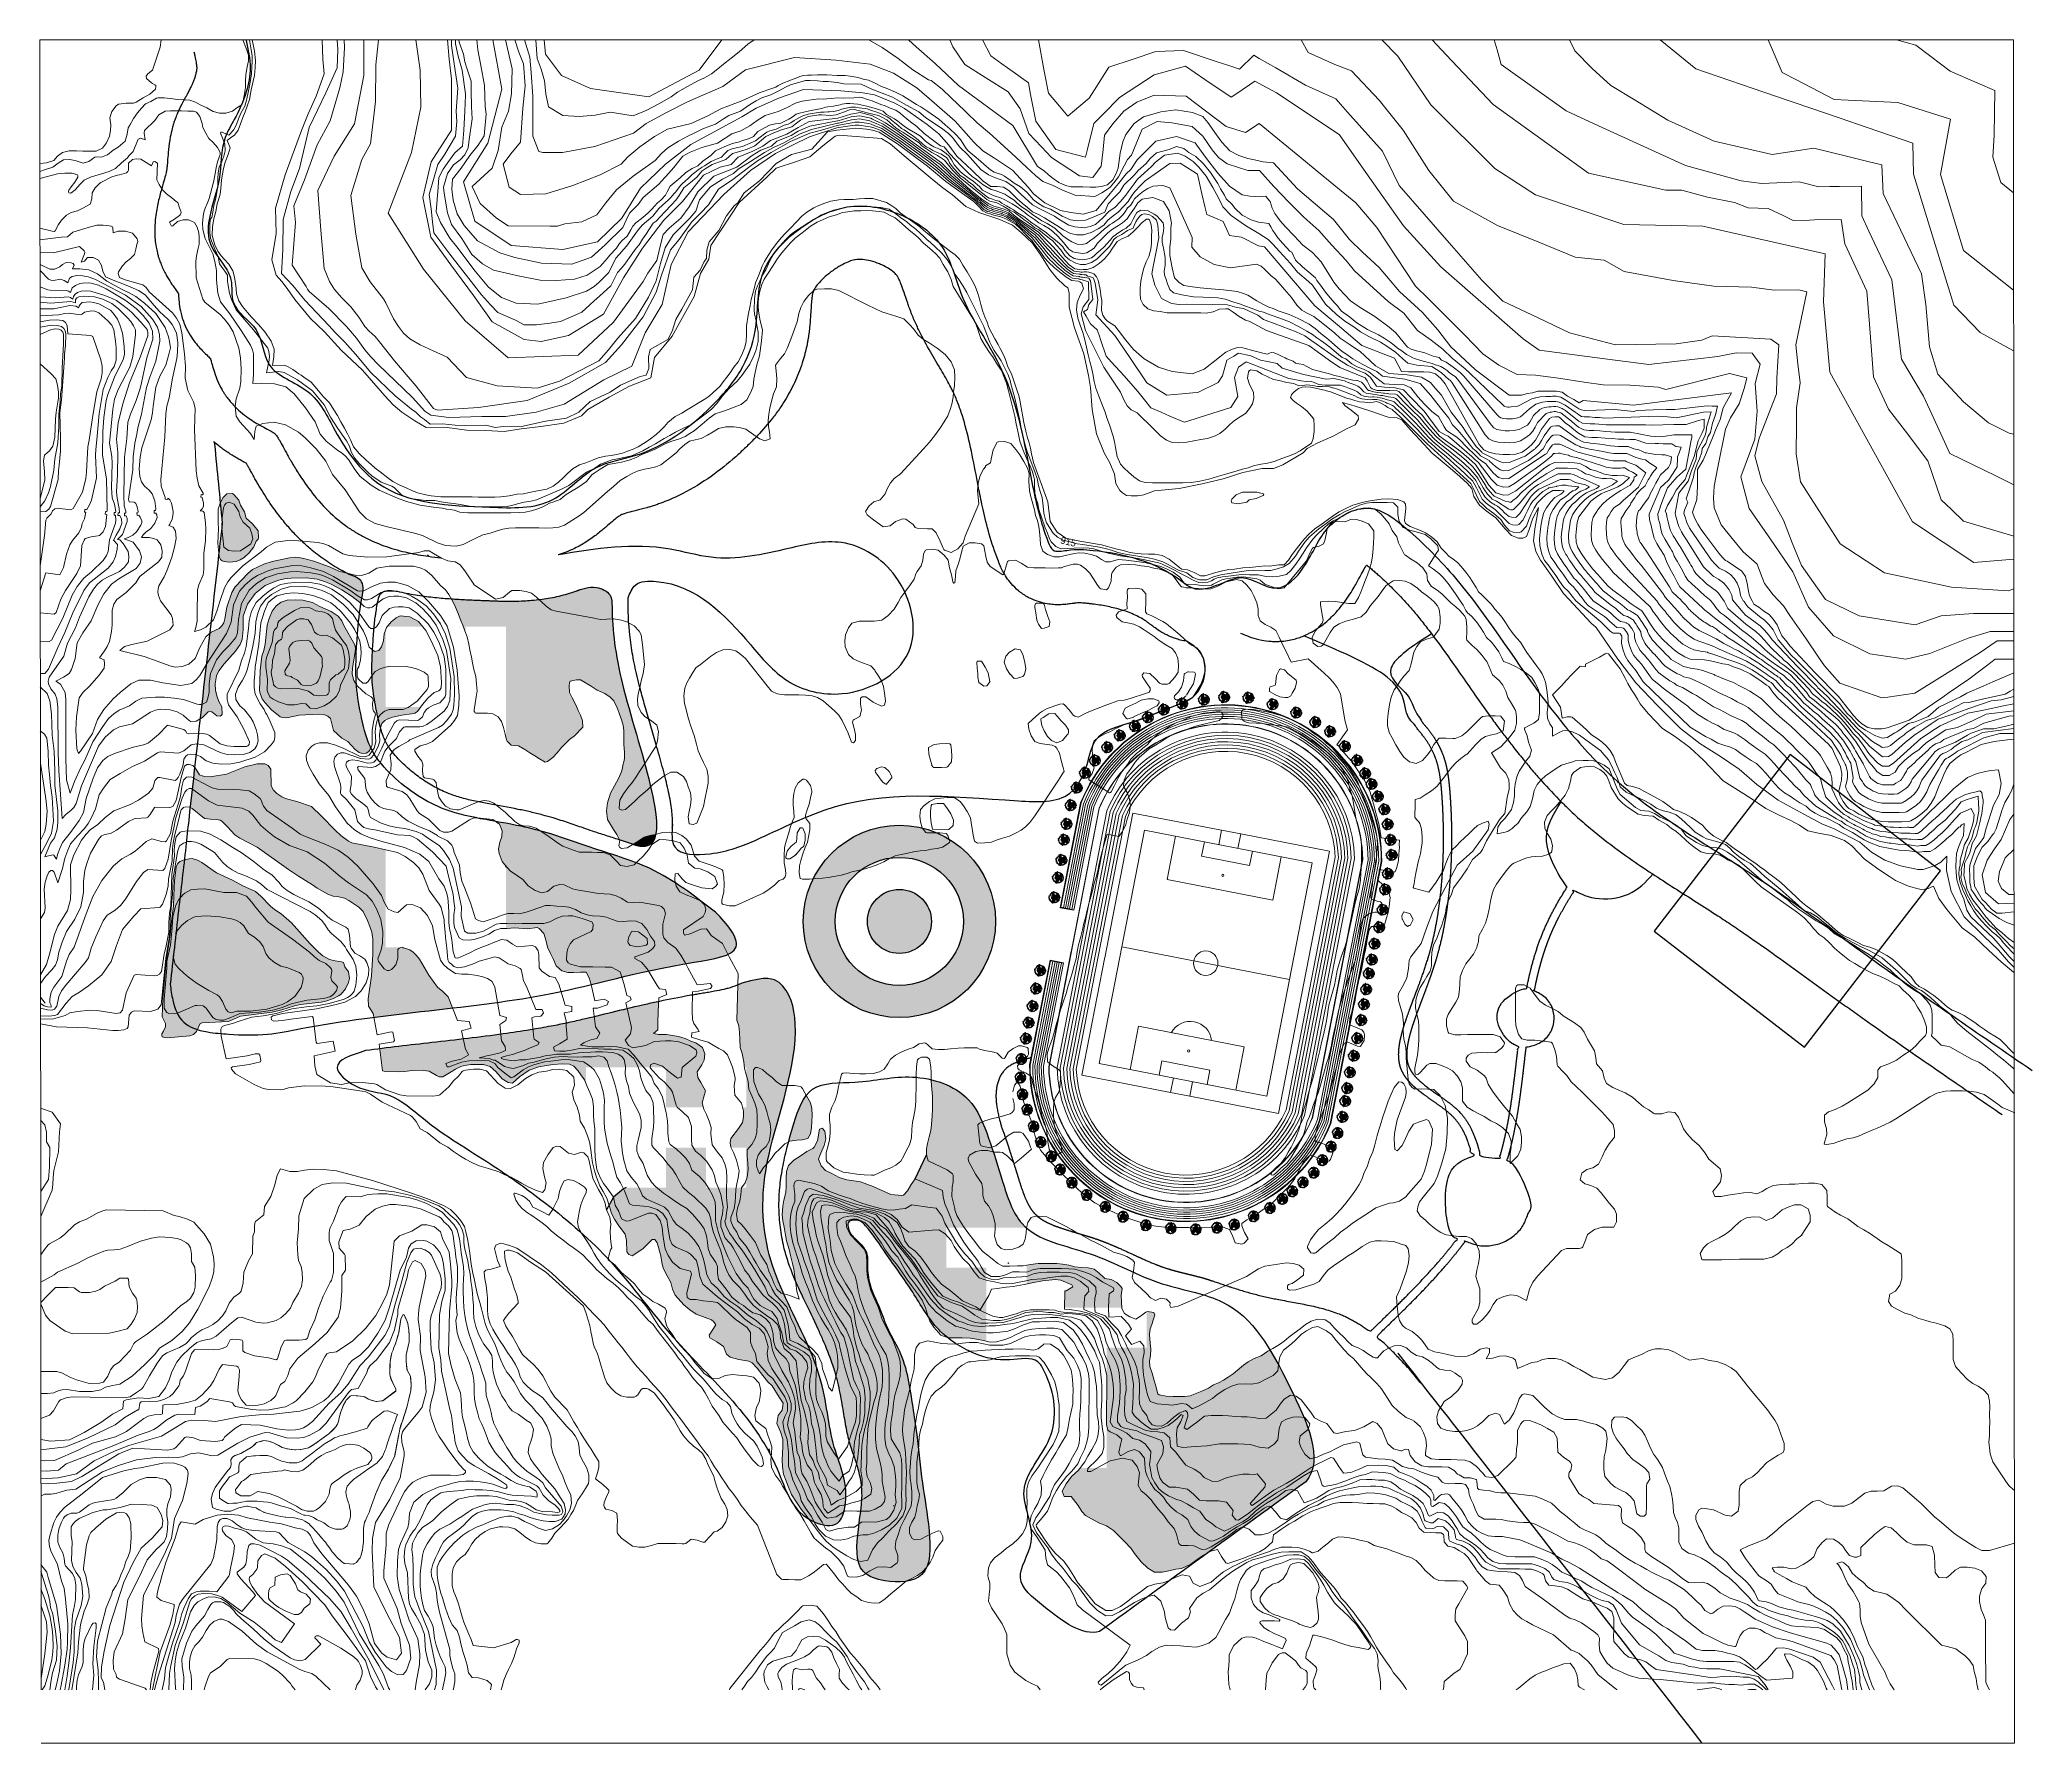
# Model space of a CAD drawing. Header units: metres. Extents: x 30 to 776, y 38 to 676.
import ezdxf

# ---------------------------------------------------------------- set-up
doc = ezdxf.new("R2010")
doc.units = ezdxf.units.M
doc.layers.add('01_Fina', color=7, linetype='Continuous')
doc.layers.add('planting render', color=7, linetype='Continuous')
doc.styles.get("Standard").update_dxf_attribs({"font": 'arial.ttf'})

msp = doc.modelspace()

# ---------------------------------------------------------------- texts
at = {"layer": '01_Fina', "color": 252, "linetype": 'Continuous', "lineweight": 9, "true_color": 0x939598}
msp.add_text('915', height=2.5, rotation=346.70731, dxfattribs=at).set_placement((411.59, 487.31))

# ---------------------------------------------------------------- blocks, each defined once
blk = doc.blocks.new('pohon2')
at = {"layer": 'planting render', "color": 94}
for points in [[(-0.33, 0.59), (-0.33, 0.53), (-0.32, 0.51), (-0.29, 0.51), (-0.26, 0.5), (-0.27, 0.48), (-0.26, 0.46), (-0.26, 0.44), (-0.27, 0.4), (-0.29, 0.39), (-0.31, 0.36), (-0.34, 0.35), (-0.34, 0.31), (-0.34, 0.25), (-0.35, 0.23), (-0.3, 0.22), (-0.26, 0.21), (-0.26, 0.19), (-0.27, 0.15), (-0.28, 0.14), (-0.31, 0.15), (-0.33, 0.13), (-0.34, 0.1), (-0.36, 0.07), (-0.35, 0.03), (-0.36, -0.02), (-0.35, -0.05), (-0.29, -0.05), (-0.28, -0.08), (-0.28, -0.09), (-0.28, -0.12), (-0.28, -0.14), (-0.27, -0.13), (-0.26, -0.13), (-0.24, -0.14), (-0.23, -0.14), (-0.22, -0.13), (-0.2, -0.12), (-0.19, -0.13), (-0.18, -0.15), (-0.19, -0.16), (-0.19, -0.18), (-0.18, -0.2), (-0.16, -0.19), (-0.14, -0.18), (-0.12, -0.16), (-0.1, -0.16), (-0.09, -0.15), (-0.08, -0.17), (-0.06, -0.22), (-0.07, -0.23), (-0.09, -0.24), (-0.12, -0.24), (-0.15, -0.25), (-0.15, -0.28), (-0.15, -0.3), (-0.16, -0.31), (-0.18, -0.32), (-0.18, -0.35), (-0.17, -0.36), (-0.15, -0.37), (-0.14, -0.39), (-0.15, -0.41), (-0.16, -0.41), (-0.19, -0.4), (-0.2, -0.41), (-0.21, -0.44), (-0.2, -0.45), (-0.19, -0.47), (-0.19, -0.48), (-0.21, -0.49), (-0.23, -0.5), (-0.23, -0.51), (-0.25, -0.52), (-0.28, -0.53), (-0.3, -0.51), (-0.32, -0.5), (-0.33, -0.48), (-0.34, -0.47), (-0.36, -0.47), (-0.36, -0.48), (-0.37, -0.49), (-0.38, -0.5), (-0.39, -0.5), (-0.4, -0.48), (-0.41, -0.47), (-0.43, -0.46), (-0.44, -0.45), (-0.45, -0.44), (-0.45, -0.43), (-0.44, -0.41), (-0.44, -0.4), (-0.43, -0.39), (-0.43, -0.37), (-0.44, -0.34), (-0.45, -0.34), (-0.48, -0.36), (-0.49, -0.36), (-0.5, -0.35), (-0.5, -0.33), (-0.5, -0.33), (-0.51, -0.32), (-0.52, -0.32), (-0.54, -0.32), (-0.55, -0.32), (-0.56, -0.31), (-0.56, -0.3), (-0.57, -0.28), (-0.57, -0.24), (-0.56, -0.24), (-0.55, -0.23), (-0.55, -0.22), (-0.55, -0.21), (-0.55, -0.2), (-0.56, -0.19), (-0.57, -0.18), (-0.58, -0.18), (-0.59, -0.18), (-0.61, -0.18), (-0.61, -0.18), (-0.61, -0.17), (-0.61, -0.16), (-0.61, -0.14), (-0.62, -0.14), (-0.64, -0.13), (-0.65, -0.13), (-0.66, -0.13), (-0.67, -0.12), (-0.67, -0.09), (-0.66, -0.08), (-0.65, -0.07), (-0.64, -0.06), (-0.63, -0.05), (-0.64, -0.02), (-0.64, 0.01), (-0.66, 0.02), (-0.66, 0.04), (-0.68, 0.04), (-0.69, 0.04), (-0.7, 0.05), (-0.71, 0.06), (-0.71, 0.08), (-0.7, 0.11), (-0.69, 0.13), (-0.67, 0.14), (-0.66, 0.14), (-0.66, 0.12), (-0.65, 0.13), (-0.64, 0.14), (-0.64, 0.16), (-0.62, 0.18), (-0.61, 0.18), (-0.6, 0.19), (-0.6, 0.2), (-0.6, 0.21), (-0.59, 0.22), (-0.59, 0.22), (-0.57, 0.23), (-0.56, 0.24), (-0.56, 0.26), (-0.56, 0.27), (-0.58, 0.28), (-0.59, 0.3), (-0.59, 0.32), (-0.58, 0.33), (-0.57, 0.35), (-0.55, 0.36), (-0.54, 0.36), (-0.53, 0.37), (-0.52, 0.39), (-0.5, 0.39), (-0.49, 0.39), (-0.49, 0.41), (-0.49, 0.43), (-0.51, 0.45), (-0.52, 0.45), (-0.53, 0.46), (-0.52, 0.47), (-0.5, 0.47), (-0.47, 0.49), (-0.46, 0.51), (-0.46, 0.52), (-0.44, 0.53), (-0.43, 0.54), (-0.41, 0.54), (-0.4, 0.54), (-0.38, 0.56), (-0.38, 0.58), (-0.37, 0.59), (-0.36, 0.59), (-0.33, 0.59), (-0.33, 0.59)], [(-0.41, 0.66), (-0.39, 0.66), (-0.38, 0.64), (-0.38, 0.62), (-0.4, 0.61), (-0.41, 0.6), (-0.44, 0.6), (-0.44, 0.6), (-0.44, 0.62), (-0.42, 0.65), (-0.41, 0.66)], [(-0.22, 0.7), (-0.26, 0.71), (-0.29, 0.7), (-0.32, 0.7), (-0.32, 0.7), (-0.34, 0.67), (-0.34, 0.65), (-0.34, 0.64), (-0.32, 0.63), (-0.28, 0.63), (-0.27, 0.64), (-0.25, 0.66), (-0.24, 0.66), (-0.23, 0.67), (-0.22, 0.7)], [(0.2, 0.69), (0.32, 0.68), (0.33, 0.66), (0.35, 0.63), (0.37, 0.61), (0.36, 0.59), (0.35, 0.57), (0.36, 0.55), (0.41, 0.54), (0.4, 0.51), (0.39, 0.49), (0.37, 0.5), (0.35, 0.49), (0.35, 0.47), (0.34, 0.46), (0.31, 0.45), (0.29, 0.46), (0.28, 0.48), (0.26, 0.49), (0.22, 0.49), (0.19, 0.48), (0.19, 0.45), (0.19, 0.41), (0.17, 0.38), (0.11, 0.35), (0.08, 0.35), (0.06, 0.37), (0.04, 0.36), (0.03, 0.35), (0.01, 0.34), (0, 0.33), (-0.02, 0.32), (-0.06, 0.33), (-0.08, 0.35), (-0.07, 0.37), (-0.06, 0.39), (-0.06, 0.41), (-0.07, 0.44), (-0.08, 0.44), (-0.11, 0.45), (-0.14, 0.46), (-0.17, 0.46), (-0.18, 0.48), (-0.18, 0.5), (-0.18, 0.54), (-0.19, 0.55), (-0.22, 0.56), (-0.24, 0.56), (-0.26, 0.57), (-0.26, 0.59), (-0.25, 0.62), (-0.21, 0.63), (-0.16, 0.63), (-0.15, 0.64), (-0.14, 0.65), (-0.13, 0.68), (-0.12, 0.71), (-0.1, 0.73), (-0.07, 0.73), (-0.03, 0.72), (0.02, 0.72), (0.06, 0.73), (0.09, 0.73), (0.11, 0.74), (0.12, 0.72), (0.1, 0.7), (0.11, 0.68), (0.13, 0.67), (0.17, 0.67), (0.19, 0.67), (0.2, 0.68), (0.19, 0.69), (0.2, 0.69)], [(-0.2, 0.77), (-0.23, 0.76), (-0.24, 0.74), (-0.23, 0.72), (-0.2, 0.72), (-0.16, 0.73), (-0.15, 0.74), (-0.17, 0.76), (-0.18, 0.77), (-0.2, 0.77)], [(0.49, 0.34), (0.53, 0.31), (0.55, 0.28), (0.55, 0.26), (0.55, 0.23), (0.57, 0.21), (0.59, 0.23), (0.59, 0.26), (0.58, 0.3), (0.6, 0.31), (0.62, 0.29), (0.63, 0.28), (0.65, 0.28), (0.65, 0.27), (0.66, 0.23), (0.67, 0.2), (0.68, 0.17), (0.68, 0.14), (0.68, 0.11), (0.69, 0.08), (0.69, 0.07), (0.66, 0.07), (0.64, 0.06), (0.63, 0.05), (0.63, 0.03), (0.65, 0.01), (0.67, -0.01), (0.66, -0.03), (0.65, -0.04), (0.63, -0.04), (0.61, -0.05), (0.61, -0.07), (0.61, -0.09), (0.64, -0.1), (0.65, -0.11), (0.65, -0.13), (0.65, -0.16), (0.64, -0.18), (0.62, -0.19), (0.62, -0.2), (0.58, -0.19), (0.57, -0.19), (0.55, -0.19), (0.54, -0.2), (0.53, -0.18), (0.51, -0.17), (0.49, -0.16), (0.5, -0.14), (0.52, -0.13), (0.52, -0.11), (0.5, -0.09), (0.5, -0.07), (0.49, -0.05), (0.46, -0.04), (0.45, -0.04), (0.42, -0.02), (0.42, 0), (0.43, 0.02), (0.45, 0.02), (0.48, 0.04), (0.48, 0.06), (0.5, 0.08), (0.49, 0.1), (0.47, 0.11), (0.47, 0.11), (0.45, 0.14), (0.44, 0.16), (0.41, 0.16), (0.39, 0.19), (0.39, 0.21), (0.41, 0.22), (0.44, 0.21), (0.46, 0.21), (0.47, 0.21), (0.47, 0.24), (0.46, 0.26), (0.46, 0.27), (0.48, 0.27), (0.49, 0.28), (0.48, 0.3), (0.48, 0.31), (0.49, 0.34)], [(0.45, 0.43), (0.47, 0.41), (0.49, 0.41), (0.51, 0.42), (0.53, 0.44), (0.53, 0.45), (0.52, 0.47), (0.52, 0.49), (0.52, 0.51), (0.51, 0.52), (0.5, 0.52), (0.47, 0.51), (0.47, 0.48), (0.47, 0.46), (0.46, 0.44), (0.45, 0.44), (0.45, 0.43)], [(0.62, 0.38), (0.61, 0.4), (0.57, 0.42), (0.56, 0.43), (0.54, 0.42), (0.54, 0.4), (0.54, 0.39), (0.55, 0.37), (0.56, 0.36), (0.6, 0.36), (0.61, 0.37), (0.62, 0.38)], [(-0.16, -0.59), (-0.19, -0.55), (-0.2, -0.56), (-0.23, -0.56), (-0.24, -0.58), (-0.23, -0.6), (-0.19, -0.61), (-0.17, -0.61), (-0.16, -0.59)], [(-0.04, -0.62), (-0.05, -0.6), (-0.08, -0.59), (-0.11, -0.61), (-0.1, -0.63), (-0.08, -0.64), (-0.04, -0.62)], [(0.05, -0.55), (0.01, -0.54), (-0.01, -0.53), (-0.04, -0.56), (-0.03, -0.58), (0, -0.6), (0.05, -0.6), (0.07, -0.58), (0.07, -0.56), (0.05, -0.55)], [(0.24, -0.1), (0.31, -0.1), (0.31, -0.15), (0.32, -0.2), (0.35, -0.22), (0.38, -0.19), (0.4, -0.22), (0.39, -0.24), (0.41, -0.27), (0.43, -0.27), (0.45, -0.26), (0.46, -0.25), (0.48, -0.25), (0.51, -0.28), (0.51, -0.3), (0.49, -0.34), (0.49, -0.36), (0.5, -0.37), (0.49, -0.39), (0.47, -0.41), (0.44, -0.41), (0.41, -0.45), (0.39, -0.48), (0.37, -0.5), (0.36, -0.52), (0.35, -0.5), (0.35, -0.5), (0.33, -0.49), (0.31, -0.5), (0.3, -0.51), (0.3, -0.54), (0.3, -0.54), (0.27, -0.55), (0.24, -0.55), (0.22, -0.56), (0.21, -0.57), (0.19, -0.57), (0.16, -0.57), (0.15, -0.56), (0.12, -0.53), (0.11, -0.5), (0.11, -0.48), (0.1, -0.46), (0.09, -0.45), (0.09, -0.45), (0.05, -0.44), (0.05, -0.44), (0.05, -0.42), (0.05, -0.42), (0.07, -0.39), (0.07, -0.39), (0.07, -0.36), (0.07, -0.35), (0.07, -0.35), (0.1, -0.32), (0.1, -0.32), (0.12, -0.34), (0.12, -0.34), (0.14, -0.31), (0.15, -0.29), (0.17, -0.28), (0.17, -0.25), (0.17, -0.23), (0.15, -0.21), (0.13, -0.19), (0.13, -0.16), (0.14, -0.13), (0.18, -0.13), (0.21, -0.14), (0.24, -0.16), (0.25, -0.15), (0.24, -0.13), (0.24, -0.1), (0.24, -0.1)], [(0.57, -0.24), (0.59, -0.26), (0.58, -0.29), (0.57, -0.31), (0.56, -0.29), (0.54, -0.28), (0.55, -0.26), (0.57, -0.24)]]:
    blk.add_lwpolyline(points, dxfattribs=at)
at = {"layer": 'planting render', "color": 34}
for points in [[(0.4, 0.51), (0.4, 0.5), (0.4, 0.49), (0.41, 0.49), (0.41, 0.49), (0.42, 0.49), (0.42, 0.5), (0.42, 0.52), (0.42, 0.53), (0.42, 0.54), (0.42, 0.55), (0.42, 0.56), (0.42, 0.57), (0.42, 0.58), (0.43, 0.59), (0.43, 0.59), (0.43, 0.58), (0.43, 0.58), (0.42, 0.57), (0.42, 0.56), (0.42, 0.54), (0.42, 0.53), (0.42, 0.52), (0.42, 0.52), (0.43, 0.51), (0.43, 0.51), (0.44, 0.52), (0.44, 0.52), (0.45, 0.53), (0.46, 0.54), (0.46, 0.54), (0.47, 0.54), (0.47, 0.53), (0.46, 0.53), (0.44, 0.5), (0.41, 0.47), (0.4, 0.46), (0.39, 0.44), (0.38, 0.43), (0.38, 0.42), (0.38, 0.41), (0.38, 0.41), (0.38, 0.41), (0.39, 0.41), (0.39, 0.41), (0.4, 0.41), (0.41, 0.42), (0.42, 0.42), (0.43, 0.43), (0.43, 0.43), (0.45, 0.44), (0.45, 0.44), (0.45, 0.43), (0.44, 0.42), (0.43, 0.42), (0.42, 0.41), (0.41, 0.4), (0.4, 0.4), (0.4, 0.39), (0.41, 0.39), (0.43, 0.39), (0.47, 0.38), (0.49, 0.38), (0.51, 0.39), (0.52, 0.39), (0.53, 0.39), (0.54, 0.4), (0.54, 0.39), (0.54, 0.39), (0.52, 0.38), (0.51, 0.38), (0.5, 0.37), (0.49, 0.37), (0.47, 0.37), (0.44, 0.37), (0.43, 0.38), (0.41, 0.38), (0.4, 0.38), (0.38, 0.38), (0.37, 0.38), (0.34, 0.36), (0.33, 0.36), (0.32, 0.35), (0.31, 0.35), (0.31, 0.35), (0.3, 0.34), (0.31, 0.33), (0.32, 0.33), (0.34, 0.33), (0.38, 0.33), (0.42, 0.33), (0.45, 0.34), (0.46, 0.34), (0.48, 0.33), (0.48, 0.32), (0.47, 0.32), (0.45, 0.33), (0.44, 0.32), (0.43, 0.32), (0.42, 0.32), (0.4, 0.32), (0.39, 0.31), (0.4, 0.3), (0.41, 0.29), (0.42, 0.29), (0.44, 0.28), (0.45, 0.28), (0.47, 0.27), (0.47, 0.27), (0.46, 0.27), (0.46, 0.26), (0.45, 0.27), (0.44, 0.27), (0.44, 0.27), (0.43, 0.27), (0.41, 0.28), (0.4, 0.28), (0.39, 0.29), (0.39, 0.3), (0.38, 0.3), (0.38, 0.31), (0.36, 0.31), (0.35, 0.31), (0.34, 0.31), (0.33, 0.31), (0.32, 0.31), (0.31, 0.31), (0.3, 0.31), (0.3, 0.31), (0.31, 0.3), (0.32, 0.29), (0.34, 0.28), (0.36, 0.26), (0.38, 0.25), (0.4, 0.24), (0.41, 0.24), (0.43, 0.23), (0.41, 0.22), (0.41, 0.22), (0.39, 0.23), (0.38, 0.24), (0.37, 0.24), (0.37, 0.25), (0.36, 0.25), (0.35, 0.26), (0.34, 0.26), (0.33, 0.27), (0.32, 0.28), (0.31, 0.28), (0.3, 0.29), (0.3, 0.3), (0.29, 0.3), (0.28, 0.3), (0.27, 0.31), (0.27, 0.31), (0.26, 0.31), (0.25, 0.31), (0.24, 0.31), (0.23, 0.31), (0.23, 0.3), (0.22, 0.3), (0.22, 0.29), (0.21, 0.29), (0.21, 0.28), (0.19, 0.27), (0.18, 0.27), (0.18, 0.26), (0.17, 0.26), (0.17, 0.25), (0.17, 0.24), (0.18, 0.24), (0.18, 0.23), (0.19, 0.23), (0.21, 0.23), (0.24, 0.23), (0.25, 0.22), (0.27, 0.22), (0.29, 0.22), (0.32, 0.22), (0.34, 0.22), (0.34, 0.22), (0.35, 0.22), (0.35, 0.21), (0.37, 0.21), (0.38, 0.21), (0.39, 0.21), (0.39, 0.21), (0.37, 0.2), (0.36, 0.2), (0.35, 0.2), (0.35, 0.2), (0.34, 0.21), (0.33, 0.21), (0.32, 0.21), (0.32, 0.21), (0.31, 0.21), (0.3, 0.21), (0.29, 0.21), (0.26, 0.2), (0.25, 0.2), (0.24, 0.2), (0.23, 0.2), (0.22, 0.2), (0.16, 0.2), (0.14, 0.2), (0.12, 0.19), (0.11, 0.18), (0.1, 0.18), (0.08, 0.16), (0.06, 0.15), (0.06, 0.14), (0.05, 0.13), (0.04, 0.12), (0.03, 0.1), (0.02, 0.09), (0.02, 0.07), (0.02, 0.06), (0.02, 0.05), (0.02, 0.04), (0.03, 0.03), (0.04, 0.01), (0.06, 0), (0.06, 0), (0.08, 0), (0.08, 0.01), (0.09, 0.03), (0.09, 0.04), (0.09, 0.05), (0.09, 0.06), (0.1, 0.06), (0.11, 0.07), (0.11, 0.07), (0.12, 0.08), (0.12, 0.08), (0.14, 0.08), (0.14, 0.08), (0.15, 0.07), (0.15, 0.07), (0.16, 0.06), (0.17, 0.06), (0.18, 0.05), (0.18, 0.06), (0.19, 0.06), (0.19, 0.07), (0.2, 0.07), (0.2, 0.08), (0.21, 0.08), (0.21, 0.08), (0.21, 0.09), (0.22, 0.09), (0.23, 0.09), (0.23, 0.1), (0.24, 0.1), (0.24, 0.1), (0.25, 0.1), (0.25, 0.11), (0.26, 0.11), (0.26, 0.11), (0.27, 0.12), (0.27, 0.12), (0.27, 0.13), (0.28, 0.13), (0.28, 0.13), (0.28, 0.14), (0.28, 0.14), (0.29, 0.15), (0.29, 0.15), (0.3, 0.17), (0.31, 0.18), (0.31, 0.18), (0.33, 0.19), (0.33, 0.19), (0.34, 0.19), (0.35, 0.19), (0.36, 0.19), (0.37, 0.19), (0.38, 0.19), (0.39, 0.19), (0.39, 0.19), (0.39, 0.19), (0.37, 0.18), (0.36, 0.18), (0.35, 0.18), (0.35, 0.18), (0.34, 0.18), (0.34, 0.18), (0.34, 0.18), (0.33, 0.18), (0.33, 0.17), (0.32, 0.17), (0.32, 0.17), (0.32, 0.16), (0.31, 0.16), (0.31, 0.16), (0.31, 0.16), (0.31, 0.15), (0.31, 0.15), (0.3, 0.15), (0.3, 0.14), (0.3, 0.14), (0.3, 0.14), (0.3, 0.14), (0.3, 0.14), (0.3, 0.14), (0.3, 0.13), (0.31, 0.13), (0.31, 0.13), (0.32, 0.13), (0.33, 0.14), (0.33, 0.14), (0.34, 0.14), (0.34, 0.15), (0.34, 0.15), (0.35, 0.15), (0.36, 0.15), (0.37, 0.15), (0.37, 0.15), (0.38, 0.15), (0.39, 0.16), (0.39, 0.16), (0.4, 0.16), (0.4, 0.17), (0.4, 0.17), (0.4, 0.17), (0.41, 0.17), (0.4, 0.16), (0.4, 0.16), (0.39, 0.16), (0.39, 0.15), (0.39, 0.15), (0.39, 0.15), (0.39, 0.15), (0.38, 0.15), (0.38, 0.15), (0.37, 0.14), (0.37, 0.14), (0.36, 0.14), (0.36, 0.14), (0.36, 0.14), (0.35, 0.14), (0.35, 0.14), (0.35, 0.14), (0.35, 0.14), (0.35, 0.14), (0.35, 0.13), (0.35, 0.13), (0.36, 0.13), (0.37, 0.13), (0.37, 0.13), (0.38, 0.13), (0.39, 0.13), (0.4, 0.13), (0.4, 0.13), (0.41, 0.12), (0.42, 0.12), (0.42, 0.12), (0.43, 0.12), (0.44, 0.13), (0.44, 0.13), (0.44, 0.13), (0.45, 0.13), (0.45, 0.13), (0.45, 0.13), (0.46, 0.12), (0.45, 0.12), (0.45, 0.11), (0.44, 0.11), (0.44, 0.11), (0.43, 0.11), (0.43, 0.11), (0.42, 0.11), (0.41, 0.11), (0.41, 0.11), (0.41, 0.11), (0.4, 0.11), (0.4, 0.11), (0.39, 0.11), (0.39, 0.11), (0.38, 0.11), (0.38, 0.11), (0.37, 0.11), (0.37, 0.11), (0.36, 0.11), (0.36, 0.12), (0.36, 0.12), (0.36, 0.12), (0.35, 0.12), (0.34, 0.12), (0.34, 0.12), (0.33, 0.12), (0.33, 0.12), (0.33, 0.12), (0.31, 0.12), (0.3, 0.12), (0.3, 0.11), (0.29, 0.11), (0.29, 0.11), (0.29, 0.11), (0.28, 0.1), (0.28, 0.1), (0.27, 0.1), (0.27, 0.1), (0.26, 0.1), (0.24, 0.09), (0.23, 0.08), (0.23, 0.08), (0.22, 0.08), (0.22, 0.07), (0.22, 0.07), (0.21, 0.07), (0.21, 0.06), (0.21, 0.06), (0.21, 0.06), (0.21, 0.06), (0.2, 0.06), (0.2, 0.05), (0.2, 0.05), (0.19, 0.05), (0.19, 0.05), (0.19, 0.04), (0.19, 0.04), (0.19, 0.04), (0.19, 0.03), (0.2, 0.03), (0.2, 0.03), (0.21, 0.03), (0.23, 0.04), (0.23, 0.04), (0.24, 0.04), (0.25, 0.05), (0.26, 0.05), (0.27, 0.05), (0.28, 0.05), (0.3, 0.05), (0.31, 0.05), (0.32, 0.05), (0.33, 0.05), (0.34, 0.06), (0.35, 0.06), (0.36, 0.06), (0.37, 0.07), (0.38, 0.07), (0.38, 0.08), (0.4, 0.08), (0.41, 0.08), (0.42, 0.09), (0.43, 0.09), (0.44, 0.09), (0.45, 0.09), (0.47, 0.09), (0.48, 0.09), (0.49, 0.09), (0.49, 0.09), (0.49, 0.09), (0.49, 0.09), (0.48, 0.09), (0.47, 0.09), (0.46, 0.09), (0.46, 0.08), (0.45, 0.08), (0.44, 0.08), (0.44, 0.08), (0.43, 0.08), (0.43, 0.08), (0.42, 0.08), (0.42, 0.08), (0.42, 0.08), (0.41, 0.07), (0.41, 0.07), (0.4, 0.07), (0.4, 0.07), (0.4, 0.07), (0.4, 0.07), (0.39, 0.06), (0.39, 0.06), (0.39, 0.06), (0.38, 0.06), (0.38, 0.05), (0.38, 0.05), (0.38, 0.05), (0.38, 0.04), (0.38, 0.04), (0.38, 0.04), (0.38, 0.04), (0.38, 0.04), (0.39, 0.04), (0.4, 0.04), (0.4, 0.04), (0.4, 0.04), (0.41, 0.04), (0.41, 0.03), (0.42, 0.03), (0.42, 0.03), (0.43, 0.03), (0.43, 0.03), (0.43, 0.03), (0.44, 0.03), (0.44, 0.03), (0.45, 0.03), (0.45, 0.03), (0.45, 0.03), (0.44, 0.02), (0.44, 0.02), (0.43, 0.02), (0.43, 0.03), (0.42, 0.03), (0.42, 0.03), (0.42, 0.03), (0.41, 0.03), (0.41, 0.03), (0.4, 0.03), (0.4, 0.03), (0.39, 0.03), (0.38, 0.03), (0.38, 0.03), (0.38, 0.03), (0.37, 0.03), (0.37, 0.03), (0.36, 0.03), (0.36, 0.03), (0.35, 0.04), (0.34, 0.04), (0.33, 0.04), (0.33, 0.04), (0.33, 0.04), (0.33, 0.04), (0.32, 0.03), (0.32, 0.03), (0.32, 0.03), (0.33, 0.03), (0.33, 0.02), (0.34, 0.02), (0.35, 0.01), (0.35, 0.01), (0.36, 0.01), (0.36, 0.01), (0.37, 0), (0.38, 0), (0.38, 0), (0.39, -0.01), (0.39, -0.01), (0.4, -0.01), (0.4, -0.02), (0.41, -0.02), (0.41, -0.02), (0.41, -0.02), (0.42, -0.02), (0.42, -0.02), (0.42, -0.02), (0.44, -0.04), (0.43, -0.04), (0.42, -0.04), (0.41, -0.03), (0.41, -0.03), (0.41, -0.03), (0.4, -0.03), (0.4, -0.03), (0.4, -0.03), (0.4, -0.03), (0.4, -0.04), (0.4, -0.04), (0.4, -0.04), (0.41, -0.05), (0.42, -0.05), (0.43, -0.06), (0.44, -0.08), (0.45, -0.09), (0.45, -0.1), (0.46, -0.11), (0.47, -0.12), (0.48, -0.12), (0.49, -0.13), (0.5, -0.14), (0.5, -0.14), (0.5, -0.15), (0.49, -0.14), (0.48, -0.14), (0.47, -0.13), (0.47, -0.13), (0.46, -0.13), (0.46, -0.13), (0.46, -0.12), (0.45, -0.11), (0.45, -0.11), (0.44, -0.11), (0.44, -0.11), (0.44, -0.11), (0.43, -0.11), (0.44, -0.12), (0.44, -0.12), (0.45, -0.14), (0.45, -0.15), (0.46, -0.17), (0.46, -0.17), (0.46, -0.19), (0.47, -0.21), (0.48, -0.22), (0.48, -0.22), (0.48, -0.23), (0.49, -0.24), (0.49, -0.25), (0.49, -0.25), (0.48, -0.25), (0.48, -0.25), (0.47, -0.24), (0.47, -0.23), (0.47, -0.23), (0.47, -0.22), (0.47, -0.22), (0.46, -0.22), (0.46, -0.21), (0.46, -0.21), (0.46, -0.21), (0.45, -0.21), (0.45, -0.21), (0.45, -0.21), (0.45, -0.21), (0.44, -0.22), (0.44, -0.22), (0.44, -0.23), (0.44, -0.23), (0.45, -0.24), (0.45, -0.24), (0.45, -0.25), (0.45, -0.26), (0.45, -0.26), (0.45, -0.26), (0.43, -0.27), (0.43, -0.26), (0.43, -0.25), (0.43, -0.24), (0.43, -0.24), (0.43, -0.23), (0.43, -0.22), (0.43, -0.21), (0.43, -0.21), (0.43, -0.2), (0.43, -0.2), (0.43, -0.19), (0.43, -0.19), (0.43, -0.18), (0.44, -0.16), (0.43, -0.16), (0.43, -0.15), (0.43, -0.14), (0.43, -0.14), (0.43, -0.13), (0.42, -0.12), (0.42, -0.11), (0.42, -0.11), (0.42, -0.1), (0.42, -0.09), (0.42, -0.08), (0.41, -0.08), (0.41, -0.07), (0.41, -0.07), (0.4, -0.06), (0.38, -0.04), (0.38, -0.04), (0.37, -0.03), (0.37, -0.03), (0.36, -0.02), (0.36, -0.01), (0.36, -0.01), (0.35, 0), (0.34, 0), (0.32, 0.01), (0.32, 0.01), (0.31, 0.01), (0.31, 0.02), (0.3, 0.02), (0.29, 0.02), (0.28, 0.02), (0.27, 0.02), (0.26, 0.02), (0.25, 0.01), (0.24, 0.01), (0.23, 0.01), (0.21, -0.01), (0.2, -0.01), (0.19, 0), (0.18, 0), (0.18, 0), (0.17, 0.01), (0.17, 0.02), (0.17, 0.02), (0.16, 0.03), (0.15, 0.03), (0.15, 0.03), (0.15, 0.03), (0.14, 0.03), (0.13, 0.03), (0.13, 0.03), (0.12, 0.02), (0.12, 0.02), (0.11, 0.01), (0.11, 0.01), (0.1, 0), (0.1, -0.01), (0.1, -0.01), (0.09, -0.04), (0.09, -0.04), (0.08, -0.05), (0.08, -0.06), (0.08, -0.07), (0.08, -0.07), (0.08, -0.09), (0.09, -0.13), (0.1, -0.13), (0.11, -0.14), (0.11, -0.14), (0.12, -0.15), (0.13, -0.15), (0.13, -0.16), (0.13, -0.18), (0.11, -0.17), (0.1, -0.17), (0.1, -0.17), (0.09, -0.16), (0.08, -0.17), (0.08, -0.17), (0.08, -0.18), (0.09, -0.19), (0.1, -0.23), (0.1, -0.24), (0.1, -0.25), (0.1, -0.25), (0.1, -0.26), (0.1, -0.27), (0.1, -0.28), (0.1, -0.28), (0.1, -0.29), (0.11, -0.3), (0.11, -0.31), (0.11, -0.31), (0.11, -0.32), (0.11, -0.33), (0.11, -0.33), (0.1, -0.32), (0.09, -0.3), (0.09, -0.29), (0.09, -0.29), (0.09, -0.28), (0.09, -0.28), (0.09, -0.28), (0.09, -0.27), (0.09, -0.26), (0.08, -0.26), (0.08, -0.26), (0.08, -0.25), (0.08, -0.25), (0.09, -0.24), (0.09, -0.24), (0.08, -0.24), (0.08, -0.23), (0.08, -0.23), (0.08, -0.22), (0.08, -0.22), (0.08, -0.21), (0.08, -0.21), (0.08, -0.2), (0.07, -0.19), (0.07, -0.19), (0.07, -0.18), (0.07, -0.18), (0.07, -0.17), (0.07, -0.16), (0.07, -0.16), (0.07, -0.15), (0.07, -0.14), (0.06, -0.13), (0.06, -0.13), (0.06, -0.13), (0.05, -0.11), (0.05, -0.1), (0.04, -0.1), (0.04, -0.1), (0.03, -0.1), (0.02, -0.11), (0.01, -0.11), (0, -0.11), (0, -0.12), (0, -0.13), (-0.01, -0.14), (-0.01, -0.14), (-0.01, -0.15), (-0.01, -0.16), (-0.01, -0.17), (-0.02, -0.17), (-0.02, -0.18), (-0.03, -0.19), (-0.03, -0.2), (-0.04, -0.21), (-0.04, -0.22), (-0.04, -0.23), (-0.05, -0.24), (-0.05, -0.25), (-0.05, -0.25), (-0.05, -0.26), (-0.04, -0.27), (-0.03, -0.27), (-0.02, -0.27), (-0.01, -0.28), (-0.01, -0.29), (-0.01, -0.29), (0, -0.3), (0, -0.31), (0, -0.32), (0.01, -0.34), (0.02, -0.34), (0.02, -0.35), (0.03, -0.38), (0.04, -0.39), (0.05, -0.4), (0.06, -0.4), (0.06, -0.41), (0.04, -0.4), (0.03, -0.39), (0.02, -0.38), (0.02, -0.37), (0.01, -0.36), (0.01, -0.35), (0, -0.34), (0, -0.34), (0, -0.34), (-0.01, -0.33), (-0.01, -0.32), (-0.01, -0.31), (-0.02, -0.3), (-0.02, -0.3), (-0.02, -0.31), (-0.02, -0.31), (-0.02, -0.32), (-0.02, -0.33), (-0.02, -0.34), (-0.02, -0.35), (-0.02, -0.36), (-0.02, -0.37), (-0.02, -0.37), (-0.02, -0.38), (-0.03, -0.39), (-0.03, -0.42), (-0.03, -0.42), (-0.02, -0.44), (-0.02, -0.45), (-0.02, -0.46), (-0.02, -0.48), (-0.02, -0.49), (-0.02, -0.5), (-0.01, -0.52), (-0.01, -0.53), (-0.01, -0.54), (-0.02, -0.54), (-0.02, -0.53), (-0.03, -0.52), (-0.04, -0.5), (-0.04, -0.5), (-0.04, -0.49), (-0.04, -0.48), (-0.04, -0.47), (-0.04, -0.45), (-0.04, -0.44), (-0.04, -0.43), (-0.04, -0.43), (-0.04, -0.42), (-0.04, -0.41), (-0.04, -0.41), (-0.04, -0.4), (-0.04, -0.39), (-0.04, -0.39), (-0.04, -0.38), (-0.04, -0.38), (-0.05, -0.38), (-0.06, -0.39), (-0.06, -0.39), (-0.06, -0.4), (-0.06, -0.4), (-0.06, -0.42), (-0.06, -0.43), (-0.06, -0.43), (-0.06, -0.44), (-0.06, -0.45), (-0.06, -0.46), (-0.07, -0.47), (-0.08, -0.48), (-0.08, -0.5), (-0.08, -0.51), (-0.08, -0.53), (-0.07, -0.54), (-0.07, -0.56), (-0.07, -0.59), (-0.07, -0.61), (-0.08, -0.61), (-0.08, -0.61), (-0.08, -0.59), (-0.08, -0.58), (-0.08, -0.56), (-0.08, -0.55), (-0.08, -0.54), (-0.09, -0.53), (-0.09, -0.52), (-0.09, -0.53), (-0.1, -0.54), (-0.11, -0.56), (-0.11, -0.58), (-0.12, -0.6), (-0.13, -0.6), (-0.14, -0.6), (-0.13, -0.59), (-0.13, -0.58), (-0.12, -0.57), (-0.12, -0.55), (-0.12, -0.54), (-0.11, -0.53), (-0.1, -0.52), (-0.1, -0.5), (-0.1, -0.5), (-0.1, -0.49), (-0.09, -0.48), (-0.08, -0.47), (-0.08, -0.46), (-0.07, -0.45), (-0.07, -0.44), (-0.08, -0.44), (-0.09, -0.45), (-0.11, -0.46), (-0.16, -0.52), (-0.18, -0.54), (-0.19, -0.55), (-0.2, -0.56), (-0.2, -0.55), (-0.2, -0.54), (-0.1, -0.44), (-0.09, -0.43), (-0.08, -0.43), (-0.08, -0.42), (-0.07, -0.4), (-0.07, -0.39), (-0.07, -0.38), (-0.07, -0.37), (-0.07, -0.36), (-0.06, -0.35), (-0.05, -0.34), (-0.05, -0.33), (-0.05, -0.32), (-0.05, -0.32), (-0.05, -0.31), (-0.05, -0.3), (-0.06, -0.29), (-0.07, -0.29), (-0.07, -0.28), (-0.08, -0.28), (-0.08, -0.27), (-0.07, -0.26), (-0.06, -0.23), (-0.05, -0.22), (-0.05, -0.21), (-0.05, -0.2), (-0.05, -0.19), (-0.05, -0.17), (-0.05, -0.17), (-0.05, -0.15), (-0.05, -0.13), (-0.05, -0.12), (-0.05, -0.11), (-0.04, -0.1), (-0.04, -0.09), (-0.05, -0.09), (-0.04, -0.07), (-0.04, -0.06), (-0.04, -0.05), (-0.05, -0.05), (-0.07, -0.05), (-0.07, -0.05), (-0.1, -0.05), (-0.11, -0.05), (-0.12, -0.06), (-0.12, -0.09), (-0.13, -0.1), (-0.14, -0.1), (-0.15, -0.09), (-0.16, -0.08), (-0.18, -0.09), (-0.19, -0.1), (-0.2, -0.11), (-0.22, -0.11), (-0.24, -0.11), (-0.25, -0.12), (-0.27, -0.12), (-0.27, -0.12), (-0.28, -0.13), (-0.28, -0.12), (-0.28, -0.11), (-0.27, -0.11), (-0.26, -0.11), (-0.25, -0.1), (-0.24, -0.1), (-0.23, -0.1), (-0.21, -0.09), (-0.2, -0.09), (-0.19, -0.08), (-0.19, -0.08), (-0.19, -0.07), (-0.2, -0.06), (-0.2, -0.06), (-0.21, -0.06), (-0.22, -0.06), (-0.23, -0.06), (-0.25, -0.06), (-0.26, -0.06), (-0.27, -0.06), (-0.28, -0.06), (-0.29, -0.07), (-0.29, -0.05), (-0.35, -0.05), (-0.34, -0.03), (-0.33, -0.03), (-0.31, -0.03), (-0.3, -0.03), (-0.29, -0.03), (-0.27, -0.03), (-0.26, -0.03), (-0.25, -0.03), (-0.24, -0.04), (-0.22, -0.04), (-0.22, -0.04), (-0.21, -0.04), (-0.2, -0.03), (-0.19, -0.03), (-0.19, -0.03), (-0.19, -0.02), (-0.19, -0.02), (-0.2, -0.01), (-0.21, -0.01), (-0.22, 0), (-0.23, 0), (-0.24, 0), (-0.26, 0), (-0.28, 0), (-0.29, 0), (-0.3, 0), (-0.32, 0), (-0.33, 0), (-0.34, 0), (-0.35, 0), (-0.36, 0), (-0.35, 0.01), (-0.33, 0.01), (-0.32, 0.01), (-0.32, 0.01), (-0.31, 0.01), (-0.29, 0.01), (-0.29, 0.01), (-0.28, 0.02), (-0.29, 0.02), (-0.3, 0.04), (-0.31, 0.04), (-0.32, 0.05), (-0.32, 0.05), (-0.33, 0.05), (-0.34, 0.05), (-0.34, 0.06), (-0.35, 0.06), (-0.36, 0.06), (-0.36, 0.06), (-0.36, 0.07), (-0.34, 0.1), (-0.34, 0.08), (-0.34, 0.08), (-0.33, 0.07), (-0.33, 0.07), (-0.32, 0.07), (-0.31, 0.06), (-0.31, 0.06), (-0.3, 0.05), (-0.29, 0.05), (-0.28, 0.04), (-0.28, 0.04), (-0.27, 0.03), (-0.26, 0.02), (-0.26, 0.02), (-0.23, 0.02), (-0.22, 0.01), (-0.2, 0), (-0.19, -0.01), (-0.18, -0.01), (-0.16, -0.01), (-0.15, -0.02), (-0.14, -0.02), (-0.13, -0.02), (-0.12, -0.01), (-0.11, -0.01), (-0.09, -0.01), (-0.08, -0.01), (-0.07, 0), (-0.06, 0.01), (-0.06, 0.02), (-0.06, 0.04), (-0.06, 0.05), (-0.07, 0.06), (-0.08, 0.08), (-0.09, 0.08), (-0.11, 0.1), (-0.12, 0.1), (-0.13, 0.11), (-0.14, 0.12), (-0.15, 0.13), (-0.17, 0.13), (-0.18, 0.13), (-0.2, 0.14), (-0.22, 0.14), (-0.23, 0.15), (-0.24, 0.15), (-0.24, 0.16), (-0.25, 0.16), (-0.26, 0.16), (-0.27, 0.16), (-0.26, 0.18), (-0.23, 0.17), (-0.22, 0.16), (-0.21, 0.16), (-0.2, 0.15), (-0.19, 0.15), (-0.18, 0.15), (-0.18, 0.15), (-0.18, 0.15), (-0.17, 0.16), (-0.17, 0.17), (-0.18, 0.18), (-0.2, 0.19), (-0.22, 0.19), (-0.23, 0.21), (-0.24, 0.21), (-0.25, 0.22), (-0.26, 0.23), (-0.26, 0.24), (-0.27, 0.24), (-0.28, 0.25), (-0.29, 0.26), (-0.3, 0.27), (-0.31, 0.27), (-0.32, 0.28), (-0.33, 0.28), (-0.34, 0.28), (-0.34, 0.29), (-0.31, 0.29), (-0.29, 0.28), (-0.28, 0.27), (-0.27, 0.26), (-0.26, 0.25), (-0.25, 0.24), (-0.24, 0.23), (-0.24, 0.23), (-0.22, 0.21), (-0.21, 0.21), (-0.2, 0.2), (-0.19, 0.2), (-0.19, 0.2), (-0.18, 0.2), (-0.17, 0.2), (-0.17, 0.22), (-0.17, 0.22), (-0.18, 0.23), (-0.19, 0.25), (-0.2, 0.26), (-0.2, 0.26), (-0.22, 0.28), (-0.25, 0.3), (-0.26, 0.3), (-0.27, 0.31), (-0.28, 0.32), (-0.29, 0.33), (-0.3, 0.33), (-0.31, 0.34), (-0.32, 0.35), (-0.33, 0.36), (-0.31, 0.36), (-0.31, 0.37), (-0.3, 0.35), (-0.3, 0.35), (-0.28, 0.34), (-0.27, 0.33), (-0.26, 0.32), (-0.25, 0.32), (-0.24, 0.31), (-0.24, 0.31), (-0.23, 0.31), (-0.23, 0.31), (-0.23, 0.31), (-0.24, 0.33), (-0.24, 0.33), (-0.25, 0.35), (-0.25, 0.35), (-0.25, 0.35), (-0.26, 0.36), (-0.26, 0.37), (-0.27, 0.37), (-0.27, 0.38), (-0.27, 0.38), (-0.28, 0.39), (-0.27, 0.4), (-0.25, 0.38), (-0.25, 0.37), (-0.24, 0.36), (-0.24, 0.35), (-0.23, 0.34), (-0.23, 0.33), (-0.22, 0.32), (-0.22, 0.32), (-0.21, 0.32), (-0.21, 0.32), (-0.21, 0.33), (-0.21, 0.34), (-0.21, 0.35), (-0.22, 0.36), (-0.22, 0.38), (-0.22, 0.38), (-0.22, 0.39), (-0.22, 0.4), (-0.23, 0.41), (-0.24, 0.42), (-0.26, 0.44), (-0.26, 0.45)], [(-0.26, 0.45), (-0.21, 0.4), (-0.19, 0.3), (-0.18, 0.27), (-0.16, 0.26), (-0.15, 0.22), (-0.14, 0.2), (-0.13, 0.16), (-0.11, 0.15), (-0.07, 0.12), (-0.05, 0.12), (-0.02, 0.12), (0.01, 0.13), (0.02, 0.16), (0.05, 0.19), (0.05, 0.21), (0.04, 0.23), (0.03, 0.26), (0.01, 0.28), (-0.01, 0.3), (-0.02, 0.32)], [(0, 0.33), (0, 0.31), (0.01, 0.3), (0.01, 0.3), (0.02, 0.31), (0.02, 0.32), (0.02, 0.33), (0.01, 0.34)], [(0.03, 0.35), (0.03, 0.31), (0.03, 0.3), (0.03, 0.28), (0.04, 0.26), (0.05, 0.24), (0.06, 0.23), (0.08, 0.22), (0.09, 0.22), (0.11, 0.23), (0.12, 0.24), (0.12, 0.25), (0.12, 0.26), (0.1, 0.26), (0.08, 0.26), (0.07, 0.26), (0.06, 0.27), (0.06, 0.28), (0.06, 0.29), (0.07, 0.3), (0.08, 0.31), (0.08, 0.32), (0.08, 0.33), (0.08, 0.34), (0.08, 0.35), (0.08, 0.36)], [(0.09, 0.35), (0.09, 0.33), (0.09, 0.32), (0.09, 0.3), (0.09, 0.29), (0.09, 0.28), (0.09, 0.28), (0.11, 0.28), (0.12, 0.28), (0.13, 0.29), (0.13, 0.3), (0.13, 0.32), (0.12, 0.33), (0.12, 0.33), (0.11, 0.34), (0.11, 0.36)], [(0.14, 0.37), (0.14, 0.35), (0.15, 0.33), (0.15, 0.32), (0.14, 0.31), (0.15, 0.29), (0.15, 0.29), (0.15, 0.29), (0.16, 0.29), (0.17, 0.29), (0.18, 0.3), (0.19, 0.3), (0.2, 0.31), (0.2, 0.32), (0.19, 0.33), (0.19, 0.33), (0.18, 0.34), (0.18, 0.35), (0.17, 0.36), (0.16, 0.38)], [(0.17, 0.39), (0.18, 0.38), (0.18, 0.37), (0.19, 0.36), (0.2, 0.36), (0.2, 0.37), (0.2, 0.38), (0.2, 0.4), (0.19, 0.42)], [(0.19, 0.45), (0.2, 0.44), (0.2, 0.42), (0.21, 0.42), (0.22, 0.42), (0.22, 0.43), (0.22, 0.44), (0.23, 0.45), (0.23, 0.46), (0.23, 0.49)], [(0.25, 0.49), (0.25, 0.46), (0.25, 0.45), (0.25, 0.44), (0.24, 0.43), (0.23, 0.43), (0.23, 0.43), (0.23, 0.43), (0.23, 0.42), (0.22, 0.41), (0.22, 0.41), (0.23, 0.41), (0.24, 0.42), (0.25, 0.42), (0.27, 0.43), (0.27, 0.43), (0.27, 0.44), (0.27, 0.45), (0.27, 0.46), (0.27, 0.47), (0.28, 0.48)], [(0.32, 0.45), (0.31, 0.44), (0.3, 0.43), (0.29, 0.42), (0.28, 0.41), (0.27, 0.4), (0.26, 0.4), (0.25, 0.4), (0.24, 0.39), (0.23, 0.39), (0.23, 0.38), (0.22, 0.37), (0.22, 0.37), (0.22, 0.36), (0.22, 0.35), (0.22, 0.34), (0.24, 0.33), (0.25, 0.33), (0.26, 0.33), (0.27, 0.33), (0.28, 0.34), (0.29, 0.35), (0.3, 0.36), (0.31, 0.36), (0.33, 0.37), (0.34, 0.38), (0.35, 0.38), (0.35, 0.39), (0.36, 0.4), (0.37, 0.41), (0.38, 0.44), (0.38, 0.45), (0.39, 0.46), (0.4, 0.47), (0.4, 0.48), (0.39, 0.48), (0.39, 0.49), (0.38, 0.49)]]:
    blk.add_lwpolyline(points, dxfattribs=at)
blk = doc.blocks.new('Estadio')
at = {"lineweight": 9}
for p, q in [((2585.29, 1516.46), (2619.13, 1516.46)), ((2585.29, 1461.26), (2585.29, 1516.46)), ((2619.13, 1510.96), (2619.13, 1516.46)), ((2619.13, 1516.46), (2626.45, 1516.46)), ((2626.45, 1510.96), (2626.45, 1516.46)), ((2660.29, 1516.46), (2626.45, 1516.46)), ((2660.29, 1416.46), (2660.29, 1516.46)), ((2590.79, 1421.96), (2590.79, 1510.96)), ((2590.79, 1510.96), (2654.79, 1510.96)), ((2602.63, 1494.46), (2602.63, 1510.96)), ((2613.63, 1505.46), (2613.63, 1510.96)), ((2631.95, 1505.46), (2631.95, 1510.96)), ((2642.95, 1494.46), (2642.95, 1510.96)), ((2654.79, 1421.96), (2654.79, 1510.96)), ((2613.63, 1505.46), (2631.95, 1505.46)), ((2602.63, 1494.46), (2642.95, 1494.46)), ((2565.33, 1476.46), (2570.49, 1476.46)), ((2565.53, 1476.66), (2570.49, 1476.66)), ((2590.79, 1466.46), (2654.79, 1466.46)), ((2565.33, 1456.46), (2570.49, 1456.46)), ((2565.53, 1456.26), (2570.49, 1456.26)), ((2585.29, 1416.46), (2585.29, 1461.46)), ((2602.63, 1438.46), (2642.95, 1438.46)), ((2602.63, 1438.46), (2602.63, 1421.96)), ((2642.95, 1438.46), (2642.95, 1421.96)), ((2613.63, 1427.46), (2613.63, 1421.96)), ((2613.63, 1427.46), (2631.95, 1427.46)), ((2631.95, 1427.46), (2631.95, 1421.96)), ((2590.79, 1421.96), (2654.79, 1421.96)), ((2619.13, 1416.46), (2619.13, 1421.96)), ((2626.45, 1416.46), (2626.45, 1421.96)), ((2585.29, 1416.46), (2619.13, 1416.46)), ((2619.13, 1416.46), (2626.45, 1416.46)), ((2660.29, 1416.46), (2626.45, 1416.46))]:
    blk.add_line(p, q, dxfattribs=at)
for points in [[(2565.33, 1456.46), (2565.33, 1416.46, 0.826712), (2680.24, 1416.46), (2680.24, 1516.46, 0.826712), (2565.33, 1516.46), (2565.33, 1476.46)], [(2565.53, 1456.26), (2565.53, 1416.48, 0.826439), (2680.04, 1416.48), (2680.04, 1516.44, 0.826439), (2565.53, 1516.44), (2565.53, 1476.66)], [(2566.49, 1456.26), (2566.49, 1416.57, 0.825111), (2679.09, 1416.57), (2679.09, 1516.35, 0.825111), (2566.49, 1516.35), (2566.49, 1476.66)], [(2567.29, 1456.26), (2567.29, 1416.65, 0.823976), (2678.29, 1416.65), (2678.29, 1516.27, 0.823976), (2567.29, 1516.27), (2567.29, 1476.66)], [(2568.09, 1456.26), (2568.09, 1416.73, 0.822818), (2677.49, 1416.73), (2677.49, 1516.2, 0.822818), (2568.09, 1516.2), (2568.09, 1476.66)], [(2568.89, 1456.26), (2568.89, 1416.8, 0.821637), (2676.69, 1416.8), (2676.69, 1516.12, 0.821637), (2568.89, 1516.12), (2568.89, 1476.66)], [(2569.69, 1456.26), (2569.69, 1416.88, 0.82043), (2675.89, 1416.88), (2675.89, 1516.04, 0.82043), (2569.69, 1516.04), (2569.69, 1476.66)], [(2570.49, 1456.46), (2570.49, 1416.96, 0.819198), (2675.09, 1416.96), (2675.09, 1515.96, 0.819198), (2570.49, 1515.96), (2570.49, 1476.46)], [(2572.49, 1461.26), (2572.49, 1417.16, 0.815999), (2673.09, 1417.16), (2673.09, 1515.76, 0.815999), (2572.49, 1515.76), (2572.49, 1417.16)], [(2572.59, 1461.26), (2572.59, 1417.17, 0.815834), (2672.99, 1417.17), (2672.99, 1515.75, 0.815834), (2572.59, 1515.75), (2572.59, 1417.17)], [(2575.59, 1515.44), (2575.59, 1417.48, 0.810673), (2669.99, 1417.48), (2669.99, 1515.44, 0.810673), (2575.59, 1515.44)], [(2576.79, 1515.32), (2576.79, 1417.61, 0.808479), (2668.79, 1417.61), (2668.79, 1515.32, 0.808479), (2576.79, 1515.32)], [(2577.99, 1515.19), (2577.99, 1417.74, 0.806204), (2667.59, 1417.74), (2667.59, 1515.19, 0.806204), (2577.99, 1515.19)], [(2579.19, 1515.06), (2579.19, 1417.87, 0.803844), (2666.39, 1417.87), (2666.39, 1515.06, 0.803844), (2579.19, 1515.06)], [(2580.39, 1514.93), (2580.39, 1418, 0.801391), (2665.19, 1418), (2665.19, 1514.93, 0.801391), (2580.39, 1514.93)], [(2581.59, 1514.79), (2581.59, 1418.13, 0.79884), (2663.99, 1418.13), (2663.99, 1514.79, 0.79884), (2581.59, 1514.79)], [(2582.79, 1514.66), (2582.79, 1418.27, 0.796185), (2662.79, 1418.27), (2662.79, 1514.66, 0.796185), (2582.79, 1514.66)]]:
    blk.add_lwpolyline(points, format="xyb", dxfattribs=at)
for centre, radius in [((2622.79, 1499.96), 0.419), ((2622.79, 1466.46), 4.58), ((2622.79, 1432.96), 0.419)]:
    blk.add_circle(centre, radius, dxfattribs=at)
blk.add_arc((2622.79, 1436.08), 8.04, 17.19747, 162.80253, dxfattribs=at)
at = {"lineweight": 9, "xscale": 2.935702463071011, "yscale": 2.935702463071011, "zscale": 2.935702463071011}
for p in [(2610.54, 1565.38), (2619.51, 1566.86), (2628.89, 1566.18), (2638.16, 1564.81), (2595.58, 1559.98), (2603.27, 1563.01), (2645.85, 1562.68), (2651.95, 1560.31), (2583.99, 1552.51), (2589.25, 1556.48), (2658.48, 1555.91), (2663.92, 1551.64), (2574.92, 1543.82), (2579.77, 1548.35), (2667.82, 1547.41), (2670.95, 1543.94), (2571.17, 1538.57), (2674.17, 1539.87), (2677.48, 1535.55), (2564.8, 1527.58), (2567.59, 1532.84), (2679.76, 1530.33), (2562.85, 1521.53), (2681.94, 1524.75), (2561.86, 1514.67), (2683.44, 1519.3), (2561.7, 1507.49), (2683.34, 1512.19), (2683.48, 1506.17), (2561.84, 1501.47), (2684, 1498.55), (2562.37, 1493.86), (2683.99, 1491.85), (2562.36, 1487.15), (2683.48, 1485.44), (2562.45, 1479.59), (2683.63, 1479.42), (2683.48, 1474.14), (2683.63, 1468.12), (2683.91, 1462.45), (2684.06, 1456.43), (2562.42, 1451.74), (2683.88, 1449.5), (2562.23, 1438.09), (2562.24, 1444.8), (2683.87, 1442.79), (2561.96, 1431.72), (2683.6, 1436.42), (2683.74, 1430.4), (2562.1, 1425.7), (2683.94, 1425.52), (2684.08, 1419.5)]:
    blk.add_blockref('pohon2', p, dxfattribs=at)
at = {"lineweight": 9, "xscale": -2.935702463071011, "yscale": 2.935702463071011, "zscale": 2.935702463071011, "rotation": 180}
for p in [(2561.86, 1418.25), (2562.85, 1411.4), (2683.44, 1413.63), (2564.8, 1405.35), (2679.76, 1402.59), (2681.94, 1408.18), (2567.59, 1400.08), (2571.17, 1394.35), (2677.48, 1397.37), (2574.92, 1389.11), (2670.95, 1388.99), (2674.17, 1393.05), (2579.77, 1384.57), (2583.99, 1380.42), (2663.92, 1381.28), (2667.82, 1385.52), (2589.25, 1376.44), (2595.58, 1372.94), (2651.95, 1372.62), (2658.48, 1377.02), (2603.27, 1369.91), (2610.54, 1367.55), (2619.51, 1366.06), (2628.89, 1366.75), (2638.16, 1368.11), (2645.85, 1370.25)]:
    blk.add_blockref('pohon2', p, dxfattribs=at)

# ---------------------------------------------------------------- hatches: boundary and pattern name
h = msp.add_hatch(color=7)
h.dxf.hatch_style = 1
h.paths.add_polyline_path([(104.03, 503.41), (102.27, 505.6), (101.76, 505.94), (99.56, 505.88), (98.19, 504.41), (97.13, 502.43), (97.84, 495.11), (97.9, 497.01), (98.3, 500.57), (98.66, 501.62), (99.3, 502.31), (100.5, 502.64), (102.3, 501.91), (104.08, 499.23), (104.54, 497.26), (105.77, 495.22), (108.25, 493.01), (108.99, 490.83), (109.31, 489.01), (108.59, 487.13), (104.72, 484.51), (102.34, 484.32), (100.16, 484.66), (98.43, 485.88), (97.77, 492.88), (97.82, 494.23), (96.6, 483.63), (96.73, 482.35), (97.26, 481.21), (97.85, 480.79), (98.59, 480.54), (100.55, 480.29), (103.07, 480.53), (104.62, 481.07), (106.08, 481.94), (107.92, 483.69), (109.66, 486), (110.62, 488.04), (111.31, 488.9), (111.5, 489.5), (111.32, 491.94), (109.19, 494.62), (106.8, 496.72), (106.18, 499.11), (104.75, 501.52)])
h.paths.add_polyline_path([(108.25, 493.01), (105.77, 495.22), (104.54, 497.26), (104.08, 499.23), (102.3, 501.91), (100.5, 502.64), (99.3, 502.31), (98.66, 501.62), (98.3, 500.57), (97.9, 497.01), (97.84, 495.11), (97.88, 494.77), (97.82, 494.23), (97.77, 492.88), (98.43, 485.88), (100.16, 484.66), (102.34, 484.32), (104.72, 484.51), (108.59, 487.13), (109.31, 489.01), (108.99, 490.83)], flags=17)
h = msp.add_hatch(color=7)
h.dxf.hatch_style = 1
edge = h.paths.add_edge_path()
edge.add_line((129.36, 474.35), (133.43, 473.85))
edge.add_line((133.43, 473.85), (136.2, 472.98))
edge.add_line((136.2, 472.98), (138.67, 471.94))
edge.add_line((138.67, 471.94), (142.7, 469.81))
edge.add_line((142.7, 469.81), (146.56, 467.35))
edge.add_line((146.56, 467.35), (149.85, 464.84))
edge.add_spline(control_points=[(149.85, 464.84), (149.92, 465.28), (150.03, 465.9), (150.15, 466.53), (150.19, 466.71)], knot_values=[11.654974, 11.654974, 11.654974, 11.654974, 12.9049, 13.394519, 13.394519, 13.394519, 13.394519], degree=3, periodic=0)
edge.add_line((150.19, 466.71), (148.81, 467.45))
edge.add_line((148.81, 467.45), (145.7, 469.75))
edge.add_line((145.7, 469.75), (139.13, 473.62))
edge.add_line((139.13, 473.62), (136.48, 474.9))
edge.add_line((136.48, 474.9), (134.47, 475.55))
edge.add_line((134.47, 475.55), (131.03, 476.26))
edge.add_line((131.03, 476.26), (128.5, 476.53))
edge.add_line((128.5, 476.53), (125.5, 476.68))
edge.add_line((125.5, 476.68), (123.28, 476.61))
edge.add_line((123.28, 476.61), (118.57, 475.91))
edge.add_line((118.57, 475.91), (114.09, 474.32))
edge.add_line((114.09, 474.32), (110.68, 472.29))
edge.add_line((110.68, 472.29), (107.92, 469.7))
edge.add_line((107.92, 469.7), (105.04, 464.77))
edge.add_line((105.04, 464.77), (103.94, 458.81))
edge.add_line((103.94, 458.81), (103.55, 453.83))
edge.add_line((103.55, 453.83), (102.97, 451.98))
edge.add_line((102.97, 451.98), (100.45, 448.97))
edge.add_line((100.45, 448.97), (98.12, 446.69))
edge.add_line((98.12, 446.69), (95.74, 443.63))
edge.add_line((95.74, 443.63), (93.45, 438.49))
edge.add_line((93.45, 438.49), (93.03, 434.67))
edge.add_line((93.03, 434.67), (92.98, 431.59))
edge.add_line((92.98, 431.59), (92.46, 429.26))
edge.add_line((92.46, 429.26), (91.94, 427.79))
edge.add_line((91.94, 427.79), (90.19, 426.94))
edge.add_line((90.19, 426.94), (89.59, 421.57))
edge.add_line((89.59, 421.57), (90.48, 422.12))
edge.add_line((90.48, 422.12), (92.6, 424.16))
edge.add_line((92.6, 424.16), (93.28, 424.4))
edge.add_line((93.28, 424.4), (93.94, 424.14))
edge.add_line((93.94, 424.14), (95.86, 422.72))
edge.add_line((95.86, 422.72), (97.1, 422.51))
edge.add_line((97.1, 422.51), (97.65, 422.89))
edge.add_line((97.65, 422.89), (97.88, 423.34))
edge.add_line((97.88, 423.34), (97.77, 426.04))
edge.add_line((97.77, 426.04), (96.59, 428.06))
edge.add_line((96.59, 428.06), (95.79, 430.23))
edge.add_line((95.79, 430.23), (95.32, 432.26))
edge.add_line((95.32, 432.26), (95.27, 434.69))
edge.add_line((95.27, 434.69), (95.74, 437.65))
edge.add_line((95.74, 437.65), (96.66, 439.5))
edge.add_line((96.66, 439.5), (98.61, 442.17))
edge.add_line((98.61, 442.17), (102.83, 446.93))
edge.add_line((102.83, 446.93), (104.53, 449.46))
edge.add_line((104.53, 449.46), (105.36, 451.27))
edge.add_line((105.36, 451.27), (105.66, 454.96))
edge.add_line((105.66, 454.96), (105.74, 460.05))
edge.add_line((105.74, 460.05), (107.33, 464.49))
edge.add_line((107.33, 464.49), (110.19, 468.52))
edge.add_line((110.19, 468.52), (113.92, 471.52))
edge.add_line((113.92, 471.52), (118.52, 473.33))
edge.add_line((118.52, 473.33), (121.21, 473.96))
edge.add_line((121.21, 473.96), (123.7, 474.25))
edge.add_line((123.7, 474.25), (129.36, 474.35))
edge = h.paths.add_edge_path()
edge.add_line((131.07, 478.11), (127.67, 478.86))
edge.add_line((127.67, 478.86), (124.36, 478.96))
edge.add_line((124.36, 478.96), (117.31, 477.71))
edge.add_line((117.31, 477.71), (114.76, 476.86))
edge.add_line((114.76, 476.86), (111.08, 475.19))
edge.add_line((111.08, 475.19), (109.12, 474.01))
edge.add_line((109.12, 474.01), (106.42, 471.69))
edge.add_line((106.42, 471.69), (104.35, 469.37))
edge.add_line((104.35, 469.37), (102.15, 464.31))
edge.add_line((102.15, 464.31), (101.18, 457.81))
edge.add_line((101.18, 457.81), (99.46, 453.56))
edge.add_line((99.46, 453.56), (92.25, 442.47))
edge.add_line((92.25, 442.47), (91.87, 441.83))
edge.add_line((91.87, 441.83), (90.19, 426.95))
edge.add_line((90.19, 426.95), (90.2, 426.95))
edge.add_line((90.2, 426.95), (91.94, 427.79))
edge.add_line((91.94, 427.79), (92.46, 429.26))
edge.add_line((92.46, 429.26), (92.98, 431.59))
edge.add_line((92.98, 431.59), (93.03, 434.67))
edge.add_line((93.03, 434.67), (93.45, 438.49))
edge.add_line((93.45, 438.49), (95.74, 443.63))
edge.add_line((95.74, 443.63), (98.12, 446.69))
edge.add_line((98.12, 446.69), (100.45, 448.97))
edge.add_line((100.45, 448.97), (102.97, 451.98))
edge.add_line((102.97, 451.98), (103.55, 453.83))
edge.add_line((103.55, 453.83), (103.94, 458.81))
edge.add_line((103.94, 458.81), (105.04, 464.77))
edge.add_line((105.04, 464.77), (107.92, 469.7))
edge.add_line((107.92, 469.7), (110.68, 472.29))
edge.add_line((110.68, 472.29), (114.09, 474.32))
edge.add_line((114.09, 474.32), (118.57, 475.91))
edge.add_line((118.57, 475.91), (123.28, 476.61))
edge.add_line((123.28, 476.61), (125.5, 476.68))
edge.add_line((125.5, 476.68), (128.5, 476.53))
edge.add_line((128.5, 476.53), (131.03, 476.26))
edge.add_line((131.03, 476.26), (134.47, 475.55))
edge.add_line((134.47, 475.55), (136.48, 474.9))
edge.add_line((136.48, 474.9), (139.13, 473.62))
edge.add_line((139.13, 473.62), (145.7, 469.75))
edge.add_line((145.7, 469.75), (148.81, 467.45))
edge.add_line((148.81, 467.45), (150.19, 466.71))
edge.add_spline(control_points=[(150.19, 466.71), (150.36, 467.62), (150.53, 468.55), (150.61, 469.43)], knot_values=[9.159217, 9.159217, 9.159217, 9.159217, 11.654974, 11.654974, 11.654974, 11.654974], degree=3, periodic=0)
edge.add_line((150.61, 469.43), (149.26, 469.35))
edge.add_line((149.26, 469.35), (148.5, 469.49))
edge.add_line((148.5, 469.49), (139.59, 474.88))
edge.add_line((139.59, 474.88), (135.74, 476.73))
edge.add_line((135.74, 476.73), (131.07, 478.11))
edge = h.paths.add_edge_path()
edge.add_line((124.36, 478.96), (127.67, 478.86))
edge.add_line((127.67, 478.86), (131.07, 478.11))
edge.add_line((131.07, 478.11), (135.74, 476.73))
edge.add_line((135.74, 476.73), (139.59, 474.88))
edge.add_line((139.59, 474.88), (148.5, 469.49))
edge.add_line((148.5, 469.49), (149.26, 469.35))
edge.add_line((149.26, 469.35), (150.61, 469.43))
edge.add_spline(control_points=[(150.61, 469.43), (150.74, 470.74), (150.55, 473.73), (147.32, 474.94), (145.4, 475.66)], knot_values=[0, 0, 0, 0, 3.711216, 9.159217, 9.159217, 9.159217, 9.159217], degree=3, periodic=0)
edge.add_spline(control_points=[(145.4, 475.66), (145.08, 475.81), (144.76, 475.97), (144.44, 476.14)], knot_values=[196.059845, 196.059845, 196.059845, 196.059845, 196.641542, 196.641542, 196.641542, 196.641542], degree=3, periodic=0)
edge.add_line((144.44, 476.14), (141.48, 476.85))
edge.add_line((141.48, 476.85), (138.07, 478.43))
edge.add_line((138.07, 478.43), (132.12, 480.55))
edge.add_line((132.12, 480.55), (128.45, 481.6))
edge.add_line((128.45, 481.6), (126.6, 481.94))
edge.add_line((126.6, 481.94), (125.4, 482.05))
edge.add_line((125.4, 482.05), (123.06, 481.84))
edge.add_line((123.06, 481.84), (116.62, 480.47))
edge.add_line((116.62, 480.47), (113.4, 479.43))
edge.add_line((113.4, 479.43), (109.17, 477.45))
edge.add_line((109.17, 477.45), (107.53, 476.16))
edge.add_line((107.53, 476.16), (102.72, 471.05))
edge.add_line((102.72, 471.05), (101.52, 468.83))
edge.add_line((101.52, 468.83), (99.55, 463.33))
edge.add_line((99.55, 463.33), (98.85, 459.01))
edge.add_line((98.85, 459.01), (98.46, 457.57))
edge.add_line((98.46, 457.57), (97.73, 456.35))
edge.add_line((97.73, 456.35), (96.76, 455.34))
edge.add_line((96.76, 455.34), (93.69, 453.99))
edge.add_line((93.69, 453.99), (93.2, 453.54))
edge.add_line((93.2, 453.54), (91.87, 441.83))
edge.add_line((91.87, 441.83), (92.25, 442.47))
edge.add_line((92.25, 442.47), (99.46, 453.56))
edge.add_line((99.46, 453.56), (101.18, 457.81))
edge.add_line((101.18, 457.81), (102.15, 464.31))
edge.add_line((102.15, 464.31), (104.35, 469.37))
edge.add_line((104.35, 469.37), (106.42, 471.69))
edge.add_line((106.42, 471.69), (109.12, 474.01))
edge.add_line((109.12, 474.01), (111.08, 475.19))
edge.add_line((111.08, 475.19), (114.76, 476.86))
edge.add_line((114.76, 476.86), (117.31, 477.71))
edge.add_line((117.31, 477.71), (124.36, 478.96))
h = msp.add_hatch(color=7)
h.dxf.hatch_style = 1
h.paths.add_polyline_path([(171.36, 458.01), (168.08, 459.71), (164.52, 460.15), (162.99, 459.4), (161.18, 457.9), (159.61, 456.04), (172.98, 456.04)])
edge = h.paths.add_edge_path()
edge.add_line((168.78, 423.38), (170.03, 423.72))
edge.add_line((170.03, 423.72), (171.04, 424.25))
edge.add_line((171.04, 424.25), (172.25, 426.04))
edge.add_line((172.25, 426.04), (167.84, 426.04))
edge.add_line((167.84, 426.04), (167.5, 425.8))
edge.add_line((167.5, 425.8), (165.64, 425.05))
edge.add_line((165.64, 425.05), (160.41, 425.11))
edge.add_line((160.41, 425.11), (158.62, 424.4))
edge.add_line((158.62, 424.4), (157.12, 423.14))
edge.add_line((157.12, 423.14), (156.39, 422.16))
edge.add_line((156.39, 422.16), (156.25, 421.77))
edge.add_spline(control_points=[(156.25, 421.77), (156.35, 421.34), (156.45, 420.91), (156.74, 419.68), (156.94, 418.9), (157.16, 418.15)], knot_values=[58.139553, 58.139553, 58.139553, 58.139553, 59.533434, 59.533434, 62.175688, 62.175688, 62.175688, 62.175688], degree=3, periodic=0)
edge.add_line((157.16, 418.15), (157.17, 418.23))
edge.add_line((157.17, 418.23), (157.7, 419.79))
edge.add_line((157.7, 419.79), (158.72, 420.9))
edge.add_line((158.72, 420.9), (159.64, 421.44))
edge.add_line((159.64, 421.44), (161.59, 422.22))
edge.add_line((161.59, 422.22), (165.17, 422.99))
edge.add_line((165.17, 422.99), (168.78, 423.38))
h.paths.add_polyline_path([(189.09, 456.04), (188.18, 456.04), (188.74, 454.46), (189.09, 453.64)])
edge = h.paths.add_edge_path()
edge.add_spline(control_points=[(243.87, 463.45), (243.84, 465.03), (243.77, 468.69), (237.03, 471.91), (232.52, 470.21), (229.88, 469.22)], knot_values=[0, 0, 0, 0, 4.457678, 10.340149, 18.614458, 18.614458, 18.614458, 18.614458], degree=3, periodic=0)
edge.add_spline(control_points=[(231.95, 469.97), (231.26, 469.7), (230.56, 469.45), (229.88, 469.22)], knot_values=[253.982659, 253.982659, 253.982659, 253.982659, 254.90737, 254.90737, 254.90737, 254.90737], degree=3, periodic=0)
edge.add_spline(control_points=[(229.88, 469.22), (228.45, 468.73), (227.04, 468.31), (223.43, 467.36), (221.27, 466.92), (218.34, 466.46), (217.47, 466.34), (216.61, 466.23)], knot_values=[247.529264, 247.529264, 247.529264, 247.529264, 249.457705, 249.457705, 252.61238, 252.61238, 253.982659, 253.982659, 253.982659, 253.982659], degree=3, periodic=0)
edge.add_line((216.61, 466.23), (219.18, 463.81))
edge.add_line((219.18, 463.81), (221.11, 462.4))
edge.add_line((221.11, 462.4), (222.9, 461.88))
edge.add_line((222.9, 461.88), (237.19, 459.29))
edge.add_line((237.19, 459.29), (239.41, 458.79))
edge.add_line((239.41, 458.79), (241.88, 458.92))
edge.add_line((241.88, 458.92), (244.01, 458.99))
edge.add_spline(control_points=[(244.01, 458.99), (243.94, 460.48), (243.89, 461.96), (243.87, 463.45)], knot_values=[264.475139, 264.475139, 264.475139, 264.475139, 269.265626, 269.265626, 269.265626, 269.265626], degree=3, periodic=0)
h = msp.add_hatch(color=7)
h.dxf.hatch_style = 1
edge = h.paths.add_edge_path()
edge.add_line((143.45, 456.56), (142.65, 458.29))
edge.add_line((142.65, 458.29), (141.32, 460.02))
edge.add_line((141.32, 460.02), (138.72, 461.73))
edge.add_line((138.72, 461.73), (134.47, 463.65))
edge.add_line((134.47, 463.65), (131.64, 465.15))
edge.add_line((131.64, 465.15), (128.09, 465.97))
edge.add_line((128.09, 465.97), (125.14, 466.12))
edge.add_line((125.14, 466.12), (122.14, 465.95))
edge.add_line((122.14, 465.95), (119.9, 465.26))
edge.add_line((119.9, 465.26), (118.11, 463.93))
edge.add_line((118.11, 463.93), (116.56, 461.86))
edge.add_line((116.56, 461.86), (115.46, 459.08))
edge.add_line((115.46, 459.08), (114.73, 456.63))
edge.add_line((114.73, 456.63), (113.91, 449.53))
edge.add_line((113.91, 449.53), (113.44, 447.19))
edge.add_line((113.44, 447.19), (112.72, 445.09))
edge.add_line((112.72, 445.09), (112.08, 439.64))
edge.add_line((112.08, 439.64), (111.85, 432.04))
edge.add_line((111.85, 432.04), (112.16, 430.66))
edge.add_line((112.16, 430.66), (112.84, 429.01))
edge.add_line((112.84, 429.01), (113.9, 427.51))
edge.add_line((113.9, 427.51), (116.28, 424.98))
edge.add_line((116.28, 424.98), (119.58, 422.35))
edge.add_line((119.58, 422.35), (120.61, 422.02))
edge.add_line((120.61, 422.02), (121.88, 421.91))
edge.add_line((121.88, 421.91), (122.61, 422.01))
edge.add_line((122.61, 422.01), (126.64, 422.94))
edge.add_line((126.64, 422.94), (133.96, 423.28))
edge.add_line((133.96, 423.28), (135.86, 423.15))
edge.add_line((135.86, 423.15), (137.47, 422.55))
edge.add_line((137.47, 422.55), (138.44, 421.63))
edge.add_line((138.44, 421.63), (139.55, 417.21))
edge.add_line((139.55, 417.21), (142.62, 414.3))
edge.add_line((142.62, 414.3), (144.89, 413.05))
edge.add_line((144.89, 413.05), (147.66, 410.08))
edge.add_line((147.66, 410.08), (149.21, 408.96))
edge.add_line((149.21, 408.96), (150.46, 408.57))
edge.add_line((150.46, 408.57), (151.83, 408.67))
edge.add_line((151.83, 408.67), (152.82, 409.36))
edge.add_line((152.82, 409.36), (153.39, 410.32))
edge.add_line((153.39, 410.32), (153.54, 410.7))
edge.add_spline(control_points=[(153.54, 410.7), (151.86, 414.19), (149.92, 422.05), (148.48, 429.97), (148.14, 434.17), (148.13, 434.34)], knot_values=[44.070108, 44.070108, 44.070108, 44.070108, 55.790852, 67.836553, 68.369301, 68.369301, 68.369301, 68.369301], degree=3, periodic=0)
edge.add_line((148.13, 434.34), (147.14, 435.93))
edge.add_line((147.14, 435.93), (146.5, 438.29))
edge.add_line((146.5, 438.29), (146.64, 440.72))
edge.add_line((146.64, 440.72), (147.71, 446.53))
edge.add_line((147.71, 446.53), (147.77, 447.97))
edge.add_line((147.77, 447.97), (147.48, 449.3))
edge.add_line((147.48, 449.3), (143.45, 456.56))
h.paths.add_polyline_path([(142.66, 451.23), (144.38, 449.04), (145.12, 446.74), (145.58, 444.06), (145.15, 440.37), (142.13, 434.23), (141.84, 432.12), (140.71, 430.03), (138.29, 427.8), (136.01, 426.44), (132.88, 425.27), (130.76, 425.52), (129.14, 427.12), (127.59, 427.36), (124.9, 426.76), (122.3, 426.78), (119, 427.89), (116.96, 428.87), (115.85, 429.74), (115.02, 431), (114.69, 432.21), (114.86, 436.38), (114.14, 440.89), (114.14, 443.02), (114.43, 444.52), (116.62, 450.16), (117.06, 454.05), (117.48, 454.88), (118.28, 455.8), (118.54, 456.34), (118.75, 457.51), (119.13, 458.15), (120.74, 459.53), (124.93, 462.13), (127.1, 463.11), (130.16, 463.27), (131.09, 462.99), (132.96, 461.98), (136.04, 461.56), (137.41, 460.94), (138.33, 460.19), (139.16, 459.16), (139.65, 456.9), (140.34, 454.82)], flags=16)
h.paths.add_polyline_path([(142.48, 449.2), (143.16, 447.4), (143.8, 443.95), (143.77, 441.79), (143.49, 440.27), (141.24, 438.3), (140.38, 438.03), (138.37, 436.14), (137.91, 434.99), (137.88, 431.68), (137.57, 430.97), (137.12, 430.52), (136.5, 430.25), (134.47, 430.16), (132.2, 430.4), (130.19, 431.88), (126.96, 432.75), (124.92, 433.04), (119.87, 432.8), (118.71, 433.04), (117.79, 433.53), (117.1, 434.24), (116.96, 435.24), (116.27, 438.06), (116.24, 439.14), (116.55, 440.75), (116.68, 443.54), (117.39, 445.95), (117.83, 449.25), (118.8, 450.62), (120.02, 451.43), (120.32, 451.84), (120.48, 453.89), (120.85, 454.55), (122.37, 456.16), (125.72, 458.58), (126.86, 458.97), (128.48, 459.04), (130, 458.65), (131.36, 456.85), (132.39, 454.05), (133.43, 453.27), (134.35, 452.87), (135.28, 452.74), (136.81, 452.85), (139.21, 451.92)], flags=0)
h.paths.add_polyline_path([(135, 444.88), (135.25, 444.28), (135.26, 442.15), (135.42, 441.46), (134.47, 437.2), (133.84, 435.76), (133.12, 434.95), (131.42, 434.2), (129.75, 434.03), (127.97, 434.17), (127.39, 434.48), (126.06, 436.08), (124.11, 437.08), (123.67, 437.46), (122.32, 437.65), (121.84, 437.95), (121.47, 438.35), (121.28, 439.5), (123.07, 442.41), (123.28, 443.39), (122.84, 447.92), (123.02, 448.63), (124.33, 450.11), (125.39, 450.68), (127.45, 450.95), (129.95, 451.03), (130.7, 450.62), (131.4, 449.91), (132.16, 448.09)], flags=0)
h = msp.add_hatch(color=7)
h.dxf.hatch_style = 1
h.paths.add_polyline_path([(140.71, 430.03), (141.84, 432.12), (142.13, 434.23), (145.15, 440.37), (145.58, 444.06), (145.12, 446.74), (144.38, 449.04), (142.66, 451.23), (140.34, 454.82), (139.65, 456.9), (139.16, 459.16), (138.33, 460.19), (137.41, 460.94), (136.04, 461.56), (132.96, 461.98), (131.09, 462.99), (130.16, 463.27), (127.1, 463.11), (124.93, 462.13), (120.74, 459.53), (119.13, 458.15), (118.75, 457.51), (118.54, 456.34), (118.28, 455.8), (117.48, 454.88), (117.06, 454.05), (116.62, 450.16), (114.43, 444.52), (114.14, 443.02), (114.14, 440.89), (114.86, 436.38), (114.69, 432.21), (115.02, 431), (115.85, 429.74), (116.96, 428.87), (119, 427.89), (122.3, 426.78), (124.9, 426.76), (127.59, 427.36), (129.14, 427.12), (130.76, 425.52), (132.88, 425.27), (136.01, 426.44), (138.29, 427.8)])
h.paths.add_polyline_path([(132.2, 430.4), (130.19, 431.88), (126.96, 432.75), (124.92, 433.04), (119.87, 432.8), (118.71, 433.04), (117.79, 433.53), (117.1, 434.24), (116.96, 435.24), (116.27, 438.06), (116.24, 439.14), (116.55, 440.75), (116.68, 443.54), (117.39, 445.95), (117.83, 449.25), (118.8, 450.62), (120.02, 451.43), (120.32, 451.84), (120.48, 453.89), (120.85, 454.55), (122.37, 456.16), (125.72, 458.58), (126.86, 458.97), (128.48, 459.04), (130, 458.65), (131.36, 456.85), (132.39, 454.05), (133.43, 453.27), (134.35, 452.87), (135.28, 452.74), (136.81, 452.85), (139.21, 451.92), (142.48, 449.2), (143.16, 447.4), (143.8, 443.95), (143.77, 441.79), (143.49, 440.27), (141.24, 438.3), (140.38, 438.03), (138.37, 436.14), (137.91, 434.99), (137.88, 431.68), (137.57, 430.97), (137.12, 430.52), (136.5, 430.25), (134.47, 430.16)], flags=16)
h.paths.add_polyline_path([(131.42, 434.2), (129.75, 434.03), (127.97, 434.17), (127.39, 434.48), (126.06, 436.08), (124.11, 437.08), (123.67, 437.46), (122.32, 437.65), (121.84, 437.95), (121.47, 438.35), (121.28, 439.5), (123.07, 442.41), (123.28, 443.39), (122.84, 447.92), (123.02, 448.63), (124.33, 450.11), (125.39, 450.68), (127.45, 450.95), (129.95, 451.03), (130.7, 450.62), (131.4, 449.91), (132.16, 448.09), (135, 444.88), (135.25, 444.28), (135.26, 442.15), (135.42, 441.46), (134.47, 437.2), (133.84, 435.76), (133.12, 434.95)], flags=0)
h = msp.add_hatch(color=7)
h.dxf.hatch_style = 1
edge = h.paths.add_edge_path()
edge.add_spline(control_points=[(260.21, 378.24), (261.02, 382.27), (260.08, 388.69), (258.33, 396.15)], knot_values=[192.605257, 192.605257, 192.605257, 192.605257, 211.055359, 211.055359, 211.055359, 211.055359], degree=3, periodic=0)
edge.add_line((258.33, 396.15), (257.12, 394.98))
edge.add_line((257.12, 394.98), (254.01, 392.35))
edge.add_line((254.01, 392.35), (252.42, 390.71))
edge.add_line((252.42, 390.71), (248.87, 387.67))
edge.add_line((248.87, 387.67), (247.56, 387.36))
edge.add_line((247.56, 387.36), (246.6, 387.68))
edge.add_line((246.6, 387.68), (246.54, 388.25))
edge.add_line((246.54, 388.25), (246.81, 391.09))
edge.add_line((246.81, 391.09), (248.19, 393.46))
edge.add_line((248.19, 393.46), (249.79, 395.68))
edge.add_line((249.79, 395.68), (251.54, 397.87))
edge.add_line((251.54, 397.87), (252.85, 399.87))
edge.add_line((252.85, 399.87), (254.2, 401.84))
edge.add_line((254.2, 401.84), (256.14, 404.73))
edge.add_spline(control_points=[(256.14, 404.73), (253.41, 414.69), (246.48, 436.74), (244.38, 451.61), (244.01, 458.99)], knot_values=[217.835657, 217.835657, 217.835657, 217.835657, 240.688967, 264.475139, 264.475139, 264.475139, 264.475139], degree=3, periodic=0)
edge.add_line((244.01, 458.99), (241.88, 458.92))
edge.add_line((241.88, 458.92), (239.41, 458.79))
edge.add_line((239.41, 458.79), (237.19, 459.29))
edge.add_line((237.19, 459.29), (222.9, 461.88))
edge.add_line((222.9, 461.88), (221.11, 462.4))
edge.add_line((221.11, 462.4), (219.18, 463.81))
edge.add_line((219.18, 463.81), (216.61, 466.23))
edge.add_spline(control_points=[(216.61, 466.23), (216.48, 466.22), (216.36, 466.2), (215.1, 466.06), (214.01, 465.96), (211.9, 465.8), (210.89, 465.74), (208.7, 465.66), (207.54, 465.63), (205.51, 465.62), (204.64, 465.62), (202.96, 465.65), (202.15, 465.67), (200.86, 465.7), (200.35, 465.72), (199.38, 465.75), (198.91, 465.77), (197.99, 465.81), (197.54, 465.82), (196.68, 465.86), (196.26, 465.88), (195.22, 465.92), (194.61, 465.94), (193.16, 466), (192.32, 466.04), (190.53, 466.11), (189.56, 466.16), (186.99, 466.29), (185.35, 466.39), (183.67, 466.51)], knot_values=[222.510645, 222.510645, 222.510645, 222.510645, 222.717703, 222.717703, 224.540672, 224.540672, 226.363641, 226.363641, 228.603049, 228.603049, 230.43224, 230.43224, 232.261431, 232.261431, 233.467698, 233.467698, 234.673965, 234.673965, 235.880232, 235.880232, 237.086499, 237.086499, 238.788808, 238.788808, 241.039404, 241.039404, 243.514157, 243.514157, 247.529264, 247.529264, 247.529264, 247.529264], degree=3, periodic=0)
edge.add_line((183.67, 466.51), (184.21, 465.51))
edge.add_line((184.21, 465.51), (185.2, 463.34))
edge.add_line((185.2, 463.34), (186.17, 461.01))
edge.add_line((186.17, 461.01), (187.11, 458.65))
edge.add_line((187.11, 458.65), (187.98, 456.58))
edge.add_line((187.98, 456.58), (188.18, 456.04))
edge.add_line((188.18, 456.04), (189.09, 456.04))
edge.add_line((189.09, 456.04), (204.09, 456.04))
edge.add_line((204.09, 456.04), (204.09, 441.04))
edge.add_line((204.09, 441.04), (204.09, 426.04))
edge.add_line((204.09, 426.04), (204.09, 414.82))
edge.add_line((204.09, 414.82), (204.37, 413.64))
edge.add_line((204.37, 413.64), (204.58, 413.19))
edge.add_line((204.58, 413.19), (206.12, 411.72))
edge.add_line((206.12, 411.72), (208.86, 411.47))
edge.add_line((208.86, 411.47), (211.22, 410.14))
edge.add_line((211.22, 410.14), (213.12, 408.88))
edge.add_line((213.12, 408.88), (214.95, 407.75))
edge.add_line((214.95, 407.75), (216.64, 406.61))
edge.add_line((216.64, 406.61), (218.76, 405.4))
edge.add_line((218.76, 405.4), (219.69, 405.55))
edge.add_line((219.69, 405.55), (221.72, 407.14))
edge.add_line((221.72, 407.14), (223.35, 408.85))
edge.add_line((223.35, 408.85), (224.89, 410.82))
edge.add_line((224.89, 410.82), (226.61, 412.4))
edge.add_line((226.61, 412.4), (227.87, 413.86))
edge.add_line((227.87, 413.86), (229.76, 415.25))
edge.add_line((229.76, 415.25), (232.97, 418.46))
edge.add_line((232.97, 418.46), (232.79, 420.76))
edge.add_line((232.79, 420.76), (232.01, 422.88))
edge.add_line((232.01, 422.88), (231.21, 424.73))
edge.add_line((231.21, 424.73), (230.24, 426.76))
edge.add_line((230.24, 426.76), (228.92, 429.45))
edge.add_line((228.92, 429.45), (227.95, 431.48))
edge.add_line((227.95, 431.48), (227.8, 434.06))
edge.add_line((227.8, 434.06), (227.9, 435.08))
edge.add_line((227.9, 435.08), (228.2, 435.62))
edge.add_line((228.2, 435.62), (230.57, 436.18))
edge.add_line((230.57, 436.18), (232.07, 436.21))
edge.add_line((232.07, 436.21), (236.06, 433.79))
edge.add_line((236.06, 433.79), (238.29, 432.32))
edge.add_line((238.29, 432.32), (241.19, 431.07))
edge.add_line((241.19, 431.07), (243.14, 429.67))
edge.add_line((243.14, 429.67), (244.59, 428.28))
edge.add_line((244.59, 428.28), (245.81, 425.73))
edge.add_line((245.81, 425.73), (246.54, 423.71))
edge.add_line((246.54, 423.71), (247.3, 421.57))
edge.add_line((247.3, 421.57), (248.02, 419.21))
edge.add_line((248.02, 419.21), (248.28, 417.03))
edge.add_line((248.28, 417.03), (248.27, 414.47))
edge.add_line((248.27, 414.47), (248.31, 411.94))
edge.add_line((248.31, 411.94), (248.49, 409.09))
edge.add_line((248.49, 409.09), (248.58, 406.72))
edge.add_line((248.58, 406.72), (248.29, 405.41))
edge.add_line((248.29, 405.41), (247.95, 404.26))
edge.add_line((247.95, 404.26), (247.77, 403.12))
edge.add_line((247.77, 403.12), (247.26, 401.49))
edge.add_line((247.26, 401.49), (246.25, 399.21))
edge.add_line((246.25, 399.21), (244.74, 396.44))
edge.add_line((244.74, 396.44), (243.23, 393.67))
edge.add_line((243.23, 393.67), (242.2, 390.08))
edge.add_line((242.2, 390.08), (241.84, 387.14))
edge.add_line((241.84, 387.14), (242.12, 383.86))
edge.add_line((242.12, 383.86), (244.44, 380.08))
edge.add_line((244.44, 380.08), (245.68, 378.22))
edge.add_line((245.68, 378.22), (246.66, 376.24))
edge.add_spline(control_points=[(246.66, 376.24), (248.32, 375.7), (249.99, 375.15), (251.67, 374.55)], knot_values=[170.771483, 170.771483, 170.771483, 170.771483, 175.892817, 175.892817, 175.892817, 175.892817], degree=3, periodic=0)
edge.add_line((251.67, 374.55), (253.29, 375.47))
edge.add_line((253.29, 375.47), (255.9, 377.26))
edge.add_line((255.9, 377.26), (257.97, 377.94))
edge.add_line((257.97, 377.94), (260.05, 378.2))
edge.add_line((260.05, 378.2), (260.21, 378.24))
h = msp.add_hatch(color=7)
h.dxf.hatch_style = 1
h.paths.add_polyline_path([(143.16, 447.4), (142.48, 449.2), (139.21, 451.92), (136.81, 452.85), (135.28, 452.74), (134.35, 452.87), (133.43, 453.27), (132.39, 454.05), (131.36, 456.85), (130, 458.65), (128.48, 459.04), (126.86, 458.97), (125.72, 458.58), (122.37, 456.16), (120.85, 454.55), (120.48, 453.89), (120.32, 451.84), (120.02, 451.43), (118.8, 450.62), (117.83, 449.25), (117.39, 445.95), (116.68, 443.54), (116.55, 440.75), (116.24, 439.14), (116.27, 438.06), (116.96, 435.24), (117.1, 434.24), (117.79, 433.53), (118.71, 433.04), (119.87, 432.8), (124.92, 433.04), (126.96, 432.75), (130.19, 431.88), (132.2, 430.4), (134.47, 430.16), (136.5, 430.25), (137.12, 430.52), (137.57, 430.97), (137.88, 431.68), (137.91, 434.99), (138.37, 436.14), (140.38, 438.03), (141.24, 438.3), (143.49, 440.27), (143.77, 441.79), (143.8, 443.95)])
h.paths.add_polyline_path([(135.26, 442.15), (135.42, 441.46), (134.47, 437.2), (133.84, 435.76), (133.12, 434.95), (131.42, 434.2), (129.75, 434.03), (127.97, 434.17), (127.39, 434.48), (126.06, 436.08), (124.11, 437.08), (123.67, 437.46), (122.32, 437.65), (121.84, 437.95), (121.47, 438.35), (121.28, 439.5), (123.07, 442.41), (123.28, 443.39), (122.84, 447.92), (123.02, 448.63), (124.33, 450.11), (125.39, 450.68), (127.45, 450.95), (129.95, 451.03), (130.7, 450.62), (131.4, 449.91), (132.16, 448.09), (135, 444.88), (135.25, 444.28)], flags=16)
h = msp.add_hatch(color=7)
h.dxf.hatch_style = 1
h.paths.add_polyline_path([(135.25, 444.28), (135, 444.88), (132.16, 448.09), (131.4, 449.91), (130.7, 450.62), (129.95, 451.03), (127.45, 450.95), (125.39, 450.68), (124.33, 450.11), (123.02, 448.63), (122.84, 447.92), (123.28, 443.39), (123.07, 442.41), (121.28, 439.5), (121.47, 438.35), (121.84, 437.95), (122.32, 437.65), (123.67, 437.46), (124.11, 437.08), (126.06, 436.08), (127.39, 434.48), (127.97, 434.17), (129.75, 434.03), (131.42, 434.2), (133.12, 434.95), (133.84, 435.76), (134.47, 437.2), (135.42, 441.46), (135.26, 442.15)])
h = msp.add_hatch(color=7)
h.dxf.hatch_style = 1
edge = h.paths.add_edge_path()
edge.add_line((159.09, 440.92), (158.89, 440.89))
edge.add_line((158.89, 440.89), (156.98, 440.31))
edge.add_line((156.98, 440.31), (155.15, 439.23))
edge.add_line((155.15, 439.23), (153.96, 437.75))
edge.add_spline(control_points=[(153.96, 437.75), (153.97, 437.28), (153.99, 436.83), (154.09, 434.93), (154.21, 433.52), (154.55, 430.68), (154.77, 429.24), (155.27, 426.39), (155.56, 424.96), (155.98, 423), (156.09, 422.49), (156.22, 421.91), (156.23, 421.84), (156.25, 421.77)], knot_values=[40.871748, 40.871748, 40.871748, 40.871748, 42.356226, 42.356226, 47.044548, 47.044548, 51.732869, 51.732869, 56.294101, 56.294101, 57.913768, 57.913768, 58.139553, 58.139553, 58.139553, 58.139553], degree=3, periodic=0)
edge.add_line((156.25, 421.77), (156.39, 422.16))
edge.add_line((156.39, 422.16), (157.12, 423.14))
edge.add_line((157.12, 423.14), (158.62, 424.4))
edge.add_line((158.62, 424.4), (160.41, 425.11))
edge.add_line((160.41, 425.11), (165.64, 425.05))
edge.add_line((165.64, 425.05), (167.5, 425.8))
edge.add_line((167.5, 425.8), (167.84, 426.04))
edge.add_line((167.84, 426.04), (159.09, 426.04))
edge.add_line((159.09, 426.04), (159.09, 440.92))
edge = h.paths.add_edge_path()
edge.add_line((159.09, 454.91), (158.57, 453.35))
edge.add_line((158.57, 453.35), (158.28, 450.81))
edge.add_line((158.28, 450.81), (157.48, 448.53))
edge.add_line((157.48, 448.53), (156.57, 447.14))
edge.add_line((156.57, 447.14), (154.91, 446.79))
edge.add_line((154.91, 446.79), (154.15, 447.38))
edge.add_spline(control_points=[(154.15, 447.38), (154.04, 445.42), (153.95, 443.47), (153.91, 440.26), (153.92, 438.99), (153.96, 437.75)], knot_values=[30.777279, 30.777279, 30.777279, 30.777279, 36.855422, 36.855422, 40.871748, 40.871748, 40.871748, 40.871748], degree=3, periodic=0)
edge.add_line((153.96, 437.75), (155.15, 439.23))
edge.add_line((155.15, 439.23), (156.98, 440.31))
edge.add_line((156.98, 440.31), (158.89, 440.89))
edge.add_line((158.89, 440.89), (159.09, 440.92))
edge.add_line((159.09, 440.92), (159.09, 441.04))
edge.add_line((159.09, 441.04), (159.09, 454.91))
h = msp.add_hatch(color=7)
h.dxf.hatch_style = 1
h.paths.add_polyline_path([(131.26, 388.68), (126.21, 390.45), (121.52, 391.72), (120.16, 392.4), (118.32, 393.62), (117.06, 394.88), (116.14, 396.42), (116.09, 402.69), (115.12, 404.1), (113.81, 404.73), (110.91, 404.72), (106.29, 403.55), (99.53, 400.9), (93.38, 399.83), (91.29, 399.93), (89.98, 400.29), (89.39, 400.64), (87.79, 403.23), (87.54, 403.46), (87.08, 399.39), (92.55, 396.43), (94.11, 395.78), (96.13, 395.26), (97.83, 395.1), (99.56, 395.18), (104.53, 395.01), (108.02, 394.59), (109.87, 393.5), (112.08, 391.68), (112.68, 390.61), (112.8, 389.97), (113.31, 388.9), (114.62, 387.22), (124.11, 380.67), (127.08, 378.41), (128.37, 377.74), (136.72, 374.46), (141.28, 372.34), (143.31, 371.03), (145.12, 369.6), (148.69, 366.4), (154.39, 359.79), (157.46, 355.4), (158.39, 353.21), (159.09, 351.97), (159.09, 366.04), (159.09, 372.55), (154.83, 373.56), (146.39, 375.17), (145.13, 375.77), (142.3, 377.88), (140.18, 379.85), (135.07, 385.12)])
h = msp.add_hatch(color=7)
h.dxf.hatch_style = 1
edge = h.paths.add_edge_path()
edge.add_line((257.12, 394.98), (258.33, 396.15))
edge.add_spline(control_points=[(258.33, 396.15), (257.69, 398.89), (256.94, 401.77), (256.14, 404.73)], knot_values=[211.055359, 211.055359, 211.055359, 211.055359, 217.835657, 217.835657, 217.835657, 217.835657], degree=3, periodic=0)
edge.add_line((256.14, 404.73), (254.2, 401.84))
edge.add_line((254.2, 401.84), (252.85, 399.87))
edge.add_line((252.85, 399.87), (251.54, 397.87))
edge.add_line((251.54, 397.87), (249.79, 395.68))
edge.add_line((249.79, 395.68), (248.19, 393.46))
edge.add_line((248.19, 393.46), (246.81, 391.09))
edge.add_line((246.81, 391.09), (246.54, 388.25))
edge.add_line((246.54, 388.25), (246.6, 387.68))
edge.add_line((246.6, 387.68), (247.56, 387.36))
edge.add_line((247.56, 387.36), (248.87, 387.67))
edge.add_line((248.87, 387.67), (252.42, 390.71))
edge.add_line((252.42, 390.71), (254.01, 392.35))
edge.add_line((254.01, 392.35), (257.12, 394.98))
h = msp.add_hatch(color=7)
h.dxf.hatch_style = 1
h.paths.add_polyline_path([(136.72, 374.46), (128.37, 377.74), (127.08, 378.41), (124.11, 380.67), (114.62, 387.22), (113.31, 388.9), (112.8, 389.97), (112.68, 390.61), (112.08, 391.68), (109.87, 393.5), (108.02, 394.59), (104.53, 395.01), (99.56, 395.18), (97.83, 395.1), (96.13, 395.26), (94.11, 395.78), (92.55, 396.43), (87.08, 399.39), (86.62, 395.32), (92.79, 390.86), (96, 389.26), (105.3, 388.16), (107.8, 386.93), (109.33, 385.47), (112.38, 381.6), (114.94, 379.32), (117.45, 377.4), (123.08, 374.18), (129.71, 371.75), (136.14, 367.46), (142.1, 362.54), (145.2, 360.2), (151.91, 355.72), (154.08, 353.3), (155.66, 350.48), (157.33, 346.46), (157.99, 341.86), (157.92, 337.51), (157.4, 335.1), (156.15, 331.74), (156.34, 330.73), (158.5, 327.99), (159.7, 327.33), (160.38, 327.36), (161.24, 327.7), (161.89, 328.27), (162.87, 329.46), (163.63, 331.87), (163.68, 335.25), (164.13, 335.74), (164.76, 335.88), (165.58, 335.86), (165.41, 336.04), (159.09, 336.04), (159.09, 351.04), (159.09, 351.97), (158.39, 353.21), (157.46, 355.4), (154.39, 359.79), (148.69, 366.4), (145.12, 369.6), (143.31, 371.03), (141.28, 372.34)])
h = msp.add_hatch(color=7)
h.dxf.hatch_style = 1
edge = h.paths.add_edge_path()
edge.add_line((175.26, 325.62), (171.69, 331.6))
edge.add_line((171.69, 331.6), (170.68, 332.95))
edge.add_line((170.68, 332.95), (169.44, 334.25))
edge.add_line((169.44, 334.25), (168.17, 335.06))
edge.add_line((168.17, 335.06), (166.68, 335.59))
edge.add_line((166.68, 335.59), (165.58, 335.86))
edge.add_line((165.58, 335.86), (164.76, 335.88))
edge.add_line((164.76, 335.88), (164.13, 335.74))
edge.add_line((164.13, 335.74), (163.68, 335.25))
edge.add_line((163.68, 335.25), (163.63, 331.87))
edge.add_line((163.63, 331.87), (162.87, 329.46))
edge.add_line((162.87, 329.46), (161.89, 328.27))
edge.add_line((161.89, 328.27), (161.24, 327.7))
edge.add_line((161.24, 327.7), (160.38, 327.36))
edge.add_line((160.38, 327.36), (159.7, 327.33))
edge.add_line((159.7, 327.33), (158.5, 327.99))
edge.add_line((158.5, 327.99), (156.34, 330.73))
edge.add_line((156.34, 330.73), (156.15, 331.74))
edge.add_line((156.15, 331.74), (157.4, 335.1))
edge.add_line((157.4, 335.1), (157.92, 337.51))
edge.add_line((157.92, 337.51), (157.99, 341.86))
edge.add_line((157.99, 341.86), (157.33, 346.46))
edge.add_line((157.33, 346.46), (155.66, 350.48))
edge.add_line((155.66, 350.48), (154.08, 353.3))
edge.add_line((154.08, 353.3), (151.91, 355.72))
edge.add_line((151.91, 355.72), (145.2, 360.2))
edge.add_line((145.2, 360.2), (142.1, 362.54))
edge.add_line((142.1, 362.54), (136.14, 367.46))
edge.add_line((136.14, 367.46), (129.71, 371.75))
edge.add_line((129.71, 371.75), (123.08, 374.18))
edge.add_line((123.08, 374.18), (117.45, 377.4))
edge.add_line((117.45, 377.4), (114.94, 379.32))
edge.add_line((114.94, 379.32), (112.38, 381.6))
edge.add_line((112.38, 381.6), (109.33, 385.47))
edge.add_line((109.33, 385.47), (107.8, 386.93))
edge.add_line((107.8, 386.93), (105.3, 388.16))
edge.add_line((105.3, 388.16), (96, 389.26))
edge.add_line((96, 389.26), (92.79, 390.86))
edge.add_line((92.79, 390.86), (86.62, 395.32))
edge.add_line((86.62, 395.32), (85.85, 388.51))
edge.add_line((85.85, 388.51), (86.63, 388.04))
edge.add_line((86.63, 388.04), (91.29, 384.27))
edge.add_line((91.29, 384.27), (93.45, 383.99))
edge.add_line((93.45, 383.99), (95.9, 383.92))
edge.add_line((95.9, 383.92), (97.11, 383.6))
edge.add_line((97.11, 383.6), (97.72, 383.2))
edge.add_line((97.72, 383.2), (99.85, 381.14))
edge.add_line((99.85, 381.14), (102.63, 378.17))
edge.add_line((102.63, 378.17), (104.5, 376.88))
edge.add_line((104.5, 376.88), (110.99, 373.51))
edge.add_line((110.99, 373.51), (122.65, 365.14))
edge.add_line((122.65, 365.14), (126.45, 362.6))
edge.add_line((126.45, 362.6), (131.72, 359.44))
edge.add_line((131.72, 359.44), (133.45, 358.12))
edge.add_line((133.45, 358.12), (137.4, 355.88))
edge.add_line((137.4, 355.88), (139.48, 355.17))
edge.add_line((139.48, 355.17), (141.52, 354.91))
edge.add_line((141.52, 354.91), (143.6, 354.36))
edge.add_line((143.6, 354.36), (145.32, 353.59))
edge.add_line((145.32, 353.59), (149.01, 351.05))
edge.add_line((149.01, 351.05), (150.61, 349.46))
edge.add_line((150.61, 349.46), (152.25, 346.05))
edge.add_line((152.25, 346.05), (153.13, 343.77))
edge.add_line((153.13, 343.77), (153.84, 341.71))
edge.add_line((153.84, 341.71), (154.32, 339.01))
edge.add_line((154.32, 339.01), (154.24, 333.46))
edge.add_line((154.24, 333.46), (153.83, 325.39))
edge.add_line((153.83, 325.39), (152.58, 316.77))
edge.add_line((152.58, 316.77), (152.66, 313.92))
edge.add_line((152.66, 313.92), (154.45, 311.17))
edge.add_line((154.45, 311.17), (154.69, 309.84))
edge.add_spline(control_points=[(154.69, 309.84), (164.55, 311.1), (174.45, 312.17), (184.14, 313.3)], knot_values=[87.336052, 87.336052, 87.336052, 87.336052, 116.333786, 116.333786, 116.333786, 116.333786], degree=3, periodic=0)
edge.add_line((184.14, 313.3), (182.48, 317.51))
edge.add_line((182.48, 317.51), (180.45, 319.52))
edge.add_line((180.45, 319.52), (178.54, 321.07))
edge.add_line((178.54, 321.07), (175.26, 325.62))
h = msp.add_hatch(color=7)
h.dxf.hatch_style = 1
edge = h.paths.add_edge_path()
edge.add_spline(control_points=[(287.23, 333.33), (288.83, 334.08), (292.97, 337.51), (286.89, 344.94), (282.55, 349.18)], knot_values=[220.750166, 220.750166, 220.750166, 220.750166, 226.432749, 241.622996, 241.622996, 241.622996, 241.622996], degree=3, periodic=0)
edge.add_spline(control_points=[(282.55, 349.18), (277.63, 353), (272.71, 356.82), (267.55, 360.16)], knot_values=[195.943107, 195.943107, 195.943107, 195.943107, 214.41436, 214.41436, 214.41436, 214.41436], degree=3, periodic=0)
edge.add_line((277.05, 353.42), (277, 353.44))
edge.add_line((277, 353.44), (278.5, 351.88))
edge.add_line((278.5, 351.88), (279.03, 350.34))
edge.add_line((279.03, 350.34), (278.78, 349.09))
edge.add_line((278.78, 349.09), (278.03, 347.6))
edge.add_line((278.03, 347.6), (270.57, 342.56))
edge.add_line((270.57, 342.56), (270.57, 341.48))
edge.add_line((270.57, 341.48), (270.94, 340.56))
edge.add_line((270.94, 340.56), (273.06, 341.08))
edge.add_line((273.06, 341.08), (275.13, 341.91))
edge.add_line((275.13, 341.91), (277.06, 342.81))
edge.add_line((277.06, 342.81), (279.28, 342.89))
edge.add_line((279.28, 342.89), (280.22, 341.59))
edge.add_line((280.22, 341.59), (280.98, 340.48))
edge.add_line((280.98, 340.48), (285.18, 337.47))
edge.add_line((285.18, 337.47), (287.23, 333.33))
edge = h.paths.add_edge_path()
edge.add_line((278.78, 349.09), (279.03, 350.34))
edge.add_line((279.03, 350.34), (278.5, 351.88))
edge.add_line((278.5, 351.88), (277, 353.44))
edge.add_line((277, 353.44), (274.3, 354.66))
edge.add_line((274.3, 354.66), (271.63, 355.67))
edge.add_line((271.63, 355.67), (269.23, 356.79))
edge.add_line((269.23, 356.79), (267.84, 358.94))
edge.add_line((267.84, 358.94), (267.55, 360.16))
edge.add_spline(control_points=[(267.55, 360.16), (264.5, 362.13), (259.75, 364.87), (254.7, 367), (252.95, 367.68)], knot_values=[179.393274, 179.393274, 179.393274, 179.393274, 190.297177, 195.943107, 195.943107, 195.943107, 195.943107], degree=3, periodic=0)
edge.add_line((252.95, 367.68), (252.14, 366.91))
edge.add_line((252.14, 366.91), (249.55, 366.32))
edge.add_line((249.55, 366.32), (247, 366.62))
edge.add_line((247, 366.62), (245.38, 368.34))
edge.add_line((245.38, 368.34), (243.19, 370.67))
edge.add_line((243.19, 370.67), (240.71, 371.48))
edge.add_line((240.71, 371.48), (238.46, 371.56))
edge.add_line((238.46, 371.56), (236.45, 371.59))
edge.add_line((236.45, 371.59), (233.91, 371.62))
edge.add_line((233.91, 371.62), (231.52, 371.67))
edge.add_line((231.52, 371.67), (229.4, 372.39))
edge.add_line((229.4, 372.39), (227.47, 373.15))
edge.add_line((227.47, 373.15), (225.37, 373.88))
edge.add_line((225.37, 373.88), (223.83, 374.87))
edge.add_line((223.83, 374.87), (221.59, 376.47))
edge.add_line((221.59, 376.47), (219.83, 377.81))
edge.add_line((219.83, 377.81), (217.34, 379.36))
edge.add_line((217.34, 379.36), (217.01, 379.57))
edge.add_spline(control_points=[(217.01, 379.57), (214.61, 380.22), (209.08, 381.56), (203.5, 382.56), (200.34, 383.13)], knot_values=[124.531756, 124.531756, 124.531756, 124.531756, 131.971727, 141.58047, 141.58047, 141.58047, 141.58047], degree=3, periodic=0)
edge.add_line((200.34, 383.13), (201.76, 382.1))
edge.add_line((201.76, 382.1), (202.77, 379.62))
edge.add_line((202.77, 379.62), (202.63, 377.47))
edge.add_line((202.63, 377.47), (201.89, 375.34))
edge.add_line((201.89, 375.34), (201.38, 372.84))
edge.add_line((201.38, 372.84), (201.53, 371.18))
edge.add_line((201.53, 371.18), (202.76, 368.2))
edge.add_line((202.76, 368.2), (203.7, 366.84))
edge.add_line((203.7, 366.84), (205.74, 364.67))
edge.add_line((205.74, 364.67), (208.45, 362.75))
edge.add_line((208.45, 362.75), (210.5, 361.38))
edge.add_line((210.5, 361.38), (212.43, 359.08))
edge.add_line((212.43, 359.08), (215.06, 357.24))
edge.add_line((215.06, 357.24), (217.56, 356.38))
edge.add_line((217.56, 356.38), (219.68, 356.88))
edge.add_line((219.68, 356.88), (222, 358.86))
edge.add_line((222, 358.86), (224.28, 359.57))
edge.add_line((224.28, 359.57), (225.95, 359.38))
edge.add_line((225.95, 359.38), (229, 357.94))
edge.add_line((229, 357.94), (231.3, 357.41))
edge.add_line((231.3, 357.41), (233.63, 356.98))
edge.add_line((233.63, 356.98), (236.65, 356.54))
edge.add_line((236.65, 356.54), (238.65, 356.12))
edge.add_line((238.65, 356.12), (243.17, 355.85))
edge.add_line((243.17, 355.85), (245.36, 355.27))
edge.add_line((245.36, 355.27), (247.29, 354.41))
edge.add_line((247.29, 354.41), (249.64, 352.94))
edge.add_line((249.64, 352.94), (251.84, 352.84))
edge.add_line((251.84, 352.84), (254.16, 352.88))
edge.add_line((254.16, 352.88), (261.34, 351.65))
edge.add_line((261.34, 351.65), (262.43, 351.24))
edge.add_line((262.43, 351.24), (263.44, 350.32))
edge.add_line((263.44, 350.32), (263.92, 348.67))
edge.add_line((263.92, 348.67), (262.87, 344.65))
edge.add_line((262.87, 344.65), (262.84, 340.8))
edge.add_line((262.84, 340.8), (263.25, 339.59))
edge.add_line((263.25, 339.59), (264.7, 337.82))
edge.add_line((264.7, 337.82), (267.75, 335.7))
edge.add_line((267.75, 335.7), (269.57, 333.12))
edge.add_line((269.57, 333.12), (271.25, 330.36))
edge.add_line((271.25, 330.36), (271.5, 329.88))
edge.add_spline(control_points=[(271.5, 329.88), (272.5, 330.05), (278.05, 330.99), (284.1, 331.88), (287.23, 333.33)], knot_values=[207.110108, 207.110108, 207.110108, 207.110108, 209.632905, 220.750166, 220.750166, 220.750166, 220.750166], degree=3, periodic=0)
edge.add_line((287.23, 333.33), (285.18, 337.47))
edge.add_line((285.18, 337.47), (280.98, 340.48))
edge.add_line((280.98, 340.48), (280.22, 341.59))
edge.add_line((280.22, 341.59), (279.28, 342.89))
edge.add_line((279.28, 342.89), (277.06, 342.81))
edge.add_line((277.06, 342.81), (275.13, 341.91))
edge.add_line((275.13, 341.91), (273.06, 341.08))
edge.add_line((273.06, 341.08), (270.94, 340.56))
edge.add_line((270.94, 340.56), (270.57, 341.48))
edge.add_line((270.57, 341.48), (270.57, 342.56))
edge.add_line((270.57, 342.56), (278.03, 347.6))
edge.add_line((278.03, 347.6), (278.78, 349.09))
edge = h.paths.add_edge_path(flags=17)
edge.add_spline(control_points=[(282.55, 349.18), (277.63, 353), (272.71, 356.82), (267.55, 360.16)], knot_values=[195.943107, 195.943107, 195.943107, 195.943107, 214.41436, 214.41436, 214.41436, 214.41436], degree=3, periodic=0)
edge.add_line((267.55, 360.16), (267.84, 358.94))
edge.add_line((267.84, 358.94), (269.23, 356.79))
edge.add_line((269.23, 356.79), (271.63, 355.67))
edge.add_line((271.63, 355.67), (274.3, 354.66))
edge.add_line((274.3, 354.66), (277.05, 353.42))
edge = h.paths.add_edge_path(flags=17)
edge.add_spline(control_points=[(252.95, 367.68), (247.32, 369.87), (236.39, 372.99), (224.6, 377.41), (218.31, 379.22), (217.01, 379.57)], knot_values=[141.58047, 141.58047, 141.58047, 141.58047, 159.769912, 175.348833, 179.393274, 179.393274, 179.393274, 179.393274], degree=3, periodic=0)
edge.add_line((217.01, 379.57), (217.34, 379.36))
edge.add_line((217.34, 379.36), (219.83, 377.81))
edge.add_line((219.83, 377.81), (221.59, 376.47))
edge.add_line((221.59, 376.47), (223.83, 374.87))
edge.add_line((223.83, 374.87), (225.37, 373.88))
edge.add_line((225.37, 373.88), (227.47, 373.15))
edge.add_line((227.47, 373.15), (229.4, 372.39))
edge.add_line((229.4, 372.39), (231.52, 371.67))
edge.add_line((231.52, 371.67), (233.91, 371.62))
edge.add_line((233.91, 371.62), (236.45, 371.59))
edge.add_line((236.45, 371.59), (238.46, 371.56))
edge.add_line((238.46, 371.56), (240.71, 371.48))
edge.add_line((240.71, 371.48), (243.19, 370.67))
edge.add_line((243.19, 370.67), (245.38, 368.34))
edge.add_line((245.38, 368.34), (247, 366.62))
edge.add_line((247, 366.62), (249.55, 366.32))
edge.add_line((249.55, 366.32), (252.14, 366.91))
edge.add_line((252.14, 366.91), (252.95, 367.68))
edge = h.paths.add_edge_path()
edge.add_line((262.43, 351.24), (261.34, 351.65))
edge.add_line((261.34, 351.65), (254.16, 352.88))
edge.add_line((254.16, 352.88), (251.84, 352.84))
edge.add_line((251.84, 352.84), (249.64, 352.94))
edge.add_line((249.64, 352.94), (247.29, 354.41))
edge.add_line((247.29, 354.41), (245.36, 355.27))
edge.add_line((245.36, 355.27), (243.17, 355.85))
edge.add_line((243.17, 355.85), (238.65, 356.12))
edge.add_line((238.65, 356.12), (236.65, 356.54))
edge.add_line((236.65, 356.54), (233.63, 356.98))
edge.add_line((233.63, 356.98), (231.3, 357.41))
edge.add_line((231.3, 357.41), (229, 357.94))
edge.add_line((229, 357.94), (225.95, 359.38))
edge.add_line((225.95, 359.38), (224.28, 359.57))
edge.add_line((224.28, 359.57), (222, 358.86))
edge.add_line((222, 358.86), (219.68, 356.88))
edge.add_line((219.68, 356.88), (217.56, 356.38))
edge.add_line((217.56, 356.38), (215.06, 357.24))
edge.add_line((215.06, 357.24), (212.43, 359.08))
edge.add_line((212.43, 359.08), (210.5, 361.38))
edge.add_line((210.5, 361.38), (208.45, 362.75))
edge.add_line((208.45, 362.75), (205.74, 364.67))
edge.add_line((205.74, 364.67), (204.16, 366.35))
edge.add_line((204.16, 366.35), (204.09, 366.04))
edge.add_line((204.09, 366.04), (204.09, 351.04))
edge.add_line((204.09, 351.04), (204.09, 348.42))
edge.add_line((204.09, 348.42), (204.84, 348.63))
edge.add_line((204.84, 348.63), (207.11, 348.63))
edge.add_line((207.11, 348.63), (209.24, 348.6))
edge.add_line((209.24, 348.6), (211.71, 349.21))
edge.add_line((211.71, 349.21), (213.93, 349.94))
edge.add_line((213.93, 349.94), (218.89, 351.65))
edge.add_line((218.89, 351.65), (220.68, 351.72))
edge.add_line((220.68, 351.72), (223.16, 351.46))
edge.add_line((223.16, 351.46), (225.65, 351.23))
edge.add_line((225.65, 351.23), (227.68, 351.09))
edge.add_line((227.68, 351.09), (230.18, 350.11))
edge.add_line((230.18, 350.11), (232.27, 348.95))
edge.add_line((232.27, 348.95), (234.58, 348.13))
edge.add_line((234.58, 348.13), (236.57, 347.85))
edge.add_line((236.57, 347.85), (239.36, 347.69))
edge.add_line((239.36, 347.69), (241.75, 347.31))
edge.add_line((241.75, 347.31), (243.68, 346.55))
edge.add_line((243.68, 346.55), (245.8, 345.79))
edge.add_line((245.8, 345.79), (248.1, 345.64))
edge.add_line((248.1, 345.64), (250.85, 345.89))
edge.add_line((250.85, 345.89), (252.86, 345.86))
edge.add_line((252.86, 345.86), (255.01, 344.91))
edge.add_line((255.01, 344.91), (256.87, 342.66))
edge.add_line((256.87, 342.66), (258.31, 340.13))
edge.add_line((258.31, 340.13), (259.78, 338.19))
edge.add_line((259.78, 338.19), (259.85, 336.73))
edge.add_line((259.85, 336.73), (259.18, 335.51))
edge.add_line((259.18, 335.51), (257.41, 334.16))
edge.add_line((257.41, 334.16), (252.39, 332.39))
edge.add_line((252.39, 332.39), (252.39, 331.85))
edge.add_line((252.39, 331.85), (254.94, 330.42))
edge.add_line((254.94, 330.42), (257.02, 327.9))
edge.add_line((257.02, 327.9), (257.48, 327.14))
edge.add_spline(control_points=[(257.48, 327.14), (261.83, 328.08), (266.46, 329), (271.5, 329.88)], knot_values=[194.516436, 194.516436, 194.516436, 194.516436, 207.110108, 207.110108, 207.110108, 207.110108], degree=3, periodic=0)
edge.add_line((271.5, 329.88), (271.25, 330.36))
edge.add_line((271.25, 330.36), (269.57, 333.12))
edge.add_line((269.57, 333.12), (267.75, 335.7))
edge.add_line((267.75, 335.7), (264.7, 337.82))
edge.add_line((264.7, 337.82), (263.25, 339.59))
edge.add_line((263.25, 339.59), (262.84, 340.8))
edge.add_line((262.84, 340.8), (262.87, 344.65))
edge.add_line((262.87, 344.65), (263.92, 348.67))
edge.add_line((263.92, 348.67), (263.44, 350.32))
edge.add_line((263.44, 350.32), (262.43, 351.24))
edge = h.paths.add_edge_path()
edge.add_line((254.94, 330.42), (252.39, 331.85))
edge.add_line((252.39, 331.85), (252.39, 332.39))
edge.add_line((252.39, 332.39), (257.41, 334.16))
edge.add_line((257.41, 334.16), (259.18, 335.51))
edge.add_line((259.18, 335.51), (259.85, 336.73))
edge.add_line((259.85, 336.73), (259.78, 338.19))
edge.add_line((259.78, 338.19), (258.31, 340.13))
edge.add_line((258.31, 340.13), (256.87, 342.66))
edge.add_line((256.87, 342.66), (255.01, 344.91))
edge.add_line((255.01, 344.91), (252.86, 345.86))
edge.add_line((252.86, 345.86), (250.85, 345.89))
edge.add_line((250.85, 345.89), (248.1, 345.64))
edge.add_line((248.1, 345.64), (245.8, 345.79))
edge.add_line((245.8, 345.79), (243.68, 346.55))
edge.add_line((243.68, 346.55), (241.75, 347.31))
edge.add_line((241.75, 347.31), (239.36, 347.69))
edge.add_line((239.36, 347.69), (236.57, 347.85))
edge.add_line((236.57, 347.85), (234.58, 348.13))
edge.add_line((234.58, 348.13), (232.27, 348.95))
edge.add_line((232.27, 348.95), (230.18, 350.11))
edge.add_line((230.18, 350.11), (227.68, 351.09))
edge.add_line((227.68, 351.09), (225.65, 351.23))
edge.add_line((225.65, 351.23), (223.16, 351.46))
edge.add_line((223.16, 351.46), (220.68, 351.72))
edge.add_line((220.68, 351.72), (218.89, 351.65))
edge.add_line((218.89, 351.65), (213.93, 349.94))
edge.add_line((213.93, 349.94), (211.71, 349.21))
edge.add_line((211.71, 349.21), (209.24, 348.6))
edge.add_line((209.24, 348.6), (207.11, 348.63))
edge.add_line((207.11, 348.63), (204.84, 348.63))
edge.add_line((204.84, 348.63), (204.09, 348.42))
edge.add_line((204.09, 348.42), (204.09, 344.93))
edge.add_line((204.09, 344.93), (204.62, 344.92))
edge.add_line((204.62, 344.92), (207.54, 344.86))
edge.add_line((207.54, 344.86), (210.25, 344.87))
edge.add_line((210.25, 344.87), (213.93, 344.92))
edge.add_line((213.93, 344.92), (218.36, 344.96))
edge.add_line((218.36, 344.96), (220.6, 345.52))
edge.add_line((220.6, 345.52), (223.13, 346.89))
edge.add_line((223.13, 346.89), (225.32, 347.61))
edge.add_line((225.32, 347.61), (227.52, 347.75))
edge.add_line((227.52, 347.75), (229.22, 347.77))
edge.add_line((229.22, 347.77), (232.64, 346.75))
edge.add_line((232.64, 346.75), (236.25, 345.55))
edge.add_line((236.25, 345.55), (236.8, 344.73))
edge.add_line((236.8, 344.73), (236.72, 342.83))
edge.add_line((236.72, 342.83), (235.98, 341.89))
edge.add_line((235.98, 341.89), (229.47, 338.77))
edge.add_line((229.47, 338.77), (228.12, 337.27))
edge.add_line((228.12, 337.27), (227.3, 335.51))
edge.add_line((227.3, 335.51), (226.92, 333.83))
edge.add_line((226.92, 333.83), (226.74, 331.25))
edge.add_line((226.74, 331.25), (227.44, 330.22))
edge.add_line((227.44, 330.22), (228.25, 329.68))
edge.add_line((228.25, 329.68), (232.01, 328.75))
edge.add_line((232.01, 328.75), (234.55, 328.71))
edge.add_line((234.55, 328.71), (236.63, 328.69))
edge.add_line((236.63, 328.69), (241.34, 328.58))
edge.add_line((241.34, 328.58), (243.64, 328.55))
edge.add_line((243.64, 328.55), (246.94, 326.87))
edge.add_line((246.94, 326.87), (247.56, 324.88))
edge.add_spline(control_points=[(247.56, 324.88), (250.73, 325.63), (254.02, 326.39), (257.48, 327.14)], knot_values=[184.466457, 184.466457, 184.466457, 184.466457, 194.516436, 194.516436, 194.516436, 194.516436], degree=3, periodic=0)
edge.add_line((257.48, 327.14), (257.02, 327.9))
edge.add_line((257.02, 327.9), (254.94, 330.42))
h.paths.add_polyline_path([(250.59, 336.73), (249.85, 337.66), (249.71, 337.97), (250.04, 339.58), (251.13, 341.88), (251.44, 342), (252.48, 341.96), (253.75, 341.75), (256.95, 339.3), (257.14, 337.31), (256.92, 337), (256.61, 336.77), (256.13, 336.63), (253.49, 336.14)], flags=0)
h.paths.add_polyline_path([(253.75, 341.75), (252.48, 341.96), (251.44, 342), (251.13, 341.88), (250.04, 339.58), (249.71, 337.97), (249.85, 337.66), (250.59, 336.73), (253.49, 336.14), (256.13, 336.63), (256.61, 336.77), (256.92, 337), (257.14, 337.31), (256.95, 339.3)], flags=16)
h = msp.add_hatch(color=256)
h.dxf.hatch_style = 1
h.paths.add_polyline_path([(387.48, 345.7, 1), (315.48, 345.7, 1)])
h.paths.add_polyline_path([(327.48, 345.7, -1), (375.48, 345.7, -1)], flags=16)
h.paths.add_polyline_path([(363.48, 345.7, -1), (339.48, 345.7, -1)], flags=0)
h = msp.add_hatch(color=7)
h.dxf.hatch_style = 1
edge = h.paths.add_edge_path()
edge.add_spline(control_points=[(253.21, 374), (254.74, 373.69), (258.17, 373.61), (259.76, 376.03), (260.21, 378.24)], knot_values=[176.107016, 176.107016, 176.107016, 176.107016, 182.469662, 192.605257, 192.605257, 192.605257, 192.605257], degree=3, periodic=0)
edge.add_line((260.21, 378.24), (260.05, 378.2))
edge.add_line((260.05, 378.2), (257.97, 377.94))
edge.add_line((257.97, 377.94), (255.9, 377.26))
edge.add_line((255.9, 377.26), (253.29, 375.47))
edge.add_line((253.29, 375.47), (251.67, 374.55))
edge.add_spline(control_points=[(251.67, 374.55), (252.04, 374.42), (252.41, 374.29), (252.92, 374.1), (253.06, 374.05), (253.21, 374)], knot_values=[175.892817, 175.892817, 175.892817, 175.892817, 177.022365, 177.022365, 177.451152, 177.451152, 177.451152, 177.451152], degree=3, periodic=0)
h = msp.add_hatch(color=7)
h.dxf.hatch_style = 1
edge = h.paths.add_edge_path()
edge.add_spline(control_points=[(88.6, 305.2), (88, 305.38), (86.18, 306.05), (83.2, 307.8), (81.63, 310.07), (80.98, 311.38)], knot_values=[11.073081, 11.073081, 11.073081, 11.073081, 12.94567, 16.87461, 21.170207, 21.170207, 21.170207, 21.170207], degree=3, periodic=0)
edge.add_line((80.98, 311.38), (80.01, 311.1))
edge.add_line((80.01, 311.1), (77.85, 311.26))
edge.add_line((77.85, 311.26), (77.18, 311.62))
edge.add_line((77.18, 311.62), (76.13, 313.26))
edge.add_line((76.13, 313.26), (76.12, 316.62))
edge.add_line((76.12, 316.62), (77.14, 328.25))
edge.add_line((77.14, 328.25), (77.16, 330.75))
edge.add_line((77.16, 330.75), (78.45, 336.81))
edge.add_line((78.45, 336.81), (79.16, 343.37))
edge.add_line((79.16, 343.37), (79.36, 347.47))
edge.add_line((79.36, 347.47), (80.54, 351.74))
edge.add_line((80.54, 351.74), (81.64, 353.92))
edge.add_line((81.64, 353.92), (82.03, 354.38))
edge.add_line((82.03, 354.38), (83.71, 368.85))
edge.add_line((83.71, 368.85), (83.56, 368.82))
edge.add_line((83.56, 368.82), (81.99, 368.2))
edge.add_line((81.99, 368.2), (81.06, 367.24))
edge.add_line((81.06, 367.24), (80.64, 366.12))
edge.add_line((80.64, 366.12), (80.49, 365.04))
edge.add_line((80.49, 365.04), (79.98, 360.86))
edge.add_line((79.98, 360.86), (79.69, 355.4))
edge.add_line((79.69, 355.4), (79.66, 351.45))
edge.add_line((79.66, 351.45), (79.02, 346.84))
edge.add_line((79.02, 346.84), (78.41, 340.66))
edge.add_line((78.41, 340.66), (76.87, 330.69))
edge.add_line((76.87, 330.69), (75.67, 317.02))
edge.add_line((75.67, 317.02), (75.42, 309.98))
edge.add_line((75.42, 309.98), (76.6, 307.47))
edge.add_line((76.6, 307.47), (76.59, 306.18))
edge.add_line((76.59, 306.18), (75.92, 304.59))
edge.add_line((75.92, 304.59), (75.27, 303.63))
edge.add_line((75.27, 303.63), (75.21, 303.11))
edge.add_line((75.21, 303.11), (75.37, 302.51))
edge.add_line((75.37, 302.51), (76.41, 302.19))
edge.add_line((76.41, 302.19), (77.28, 302.11))
edge.add_line((77.28, 302.11), (85.78, 302.81))
edge.add_line((85.78, 302.81), (87.08, 303.38))
edge.add_line((87.08, 303.38), (88.26, 304.44))
edge.add_line((88.26, 304.44), (88.6, 305.2))
edge = h.paths.add_edge_path()
edge.add_line((91.89, 313.26), (90.76, 314.04))
edge.add_line((90.76, 314.04), (88.4, 314.26))
edge.add_line((88.4, 314.26), (87.69, 314.18))
edge.add_line((87.69, 314.18), (80.99, 311.37))
edge.add_spline(control_points=[(80.98, 311.38), (81.63, 310.07), (83.2, 307.8), (86.18, 306.05), (88, 305.38), (88.6, 305.2)], knot_values=[11.073081, 11.073081, 11.073081, 11.073081, 15.368678, 19.297618, 21.170207, 21.170207, 21.170207, 21.170207], degree=3, periodic=0)
edge.add_line((88.6, 305.2), (89.59, 307.44))
edge.add_line((89.59, 307.44), (90.35, 307.72))
edge.add_line((90.35, 307.72), (100.26, 308.2))
edge.add_line((100.26, 308.2), (104.74, 310.17))
edge.add_line((104.74, 310.17), (116.54, 311.71))
edge.add_line((116.54, 311.71), (120.25, 312.61))
edge.add_line((120.25, 312.61), (124.96, 314.12))
edge.add_line((124.96, 314.12), (127.13, 314.6))
edge.add_line((127.13, 314.6), (134.88, 315.52))
edge.add_line((134.88, 315.52), (136.66, 315.85))
edge.add_line((136.66, 315.85), (139.59, 316.82))
edge.add_line((139.59, 316.82), (141.42, 317.78))
edge.add_line((141.42, 317.78), (142.38, 318.47))
edge.add_line((142.38, 318.47), (144.09, 320.45))
edge.add_line((144.09, 320.45), (145.22, 322.82))
edge.add_line((145.22, 322.82), (145.51, 324.28))
edge.add_line((145.51, 324.28), (145.15, 326.77))
edge.add_line((145.15, 326.77), (143.76, 328.73))
edge.add_line((143.76, 328.73), (143.23, 330.29))
edge.add_line((143.23, 330.29), (142.53, 330.56))
edge.add_line((142.53, 330.56), (139.45, 331.07))
edge.add_line((139.45, 331.07), (137.75, 331.52))
edge.add_line((137.75, 331.52), (135.54, 332.84))
edge.add_line((135.54, 332.84), (133.88, 334.22))
edge.add_line((133.88, 334.22), (130.76, 337.25))
edge.add_line((130.76, 337.25), (123.87, 345.18))
edge.add_line((123.87, 345.18), (119.96, 348.5))
edge.add_line((119.96, 348.5), (117.48, 350.19))
edge.add_line((117.48, 350.19), (115.95, 351.46))
edge.add_line((115.95, 351.46), (112.27, 355.19))
edge.add_line((112.27, 355.19), (110.27, 356.91))
edge.add_line((110.27, 356.91), (105.6, 359.01))
edge.add_line((105.6, 359.01), (101.74, 361.12))
edge.add_line((101.74, 361.12), (95.72, 363.91))
edge.add_line((95.72, 363.91), (90.23, 367.77))
edge.add_line((90.23, 367.77), (88.55, 368.7))
edge.add_line((88.55, 368.7), (86.66, 369.23))
edge.add_line((86.66, 369.23), (85.45, 369.2))
edge.add_line((85.45, 369.2), (83.71, 368.85))
edge.add_line((83.71, 368.85), (82.03, 354.38))
edge.add_line((82.03, 354.38), (83.25, 355.84))
edge.add_line((83.25, 355.84), (83.84, 356.33))
edge.add_line((83.84, 356.33), (86.07, 357.53))
edge.add_line((86.07, 357.53), (88.65, 357.81))
edge.add_line((88.65, 357.81), (91.33, 357.86))
edge.add_line((91.33, 357.86), (98.52, 356.53))
edge.add_line((98.52, 356.53), (103.16, 356.49))
edge.add_line((103.16, 356.49), (106.91, 355.19))
edge.add_line((106.91, 355.19), (108.86, 353.02))
edge.add_line((108.86, 353.02), (110.44, 350.87))
edge.add_line((110.44, 350.87), (115.02, 345.4))
edge.add_line((115.02, 345.4), (124.15, 339.12))
edge.add_line((124.15, 339.12), (130.54, 334.22))
edge.add_line((130.54, 334.22), (132.33, 332.51))
edge.add_line((132.33, 332.51), (134.12, 331.13))
edge.add_line((134.12, 331.13), (136.71, 329.9))
edge.add_line((136.71, 329.9), (138.34, 328.44))
edge.add_line((138.34, 328.44), (138.84, 327.78))
edge.add_line((138.84, 327.78), (138.96, 327.14))
edge.add_line((138.96, 327.14), (138.59, 324.69))
edge.add_line((138.59, 324.69), (138.96, 323.45))
edge.add_line((138.96, 323.45), (140.65, 321.73))
edge.add_line((140.65, 321.73), (141.05, 321.06))
edge.add_line((141.05, 321.06), (140.7, 319.8))
edge.add_line((140.7, 319.8), (140.07, 318.98))
edge.add_line((140.07, 318.98), (139.21, 318.12))
edge.add_line((139.21, 318.12), (138.11, 317.48))
edge.add_line((138.11, 317.48), (135.84, 316.82))
edge.add_line((135.84, 316.82), (129.72, 316.21))
edge.add_line((129.72, 316.21), (127.9, 315.9))
edge.add_line((127.9, 315.9), (123.64, 314.82))
edge.add_line((123.64, 314.82), (120.33, 313.49))
edge.add_line((120.33, 313.49), (116.82, 312.47))
edge.add_line((116.82, 312.47), (111.67, 311.71))
edge.add_line((111.67, 311.71), (104.45, 311.28))
edge.add_line((104.45, 311.28), (101.08, 309.69))
edge.add_line((101.08, 309.69), (98.43, 308.73))
edge.add_line((98.43, 308.73), (96.99, 308.73))
edge.add_line((96.99, 308.73), (95.39, 309.09))
edge.add_line((95.39, 309.09), (94.32, 309.74))
edge.add_line((94.32, 309.74), (91.89, 313.26))
h = msp.add_hatch(color=7)
h.dxf.hatch_style = 1
h.paths.add_polyline_path([(256.95, 339.3), (253.75, 341.75), (252.48, 341.96), (251.44, 342), (251.13, 341.88), (250.04, 339.58), (249.71, 337.97), (249.85, 337.66), (250.59, 336.73), (253.49, 336.14), (256.13, 336.63), (256.61, 336.77), (256.92, 337), (257.14, 337.31)])
edge = h.paths.add_edge_path()
edge.add_line((235.98, 341.89), (236.72, 342.83))
edge.add_line((236.72, 342.83), (236.8, 344.73))
edge.add_line((236.8, 344.73), (236.25, 345.55))
edge.add_line((236.25, 345.55), (232.64, 346.75))
edge.add_line((232.64, 346.75), (229.22, 347.77))
edge.add_line((229.22, 347.77), (227.52, 347.75))
edge.add_line((227.52, 347.75), (225.32, 347.61))
edge.add_line((225.32, 347.61), (223.13, 346.89))
edge.add_line((223.13, 346.89), (220.6, 345.52))
edge.add_line((220.6, 345.52), (218.36, 344.96))
edge.add_line((218.36, 344.96), (213.93, 344.92))
edge.add_line((213.93, 344.92), (210.25, 344.87))
edge.add_line((210.25, 344.87), (207.54, 344.86))
edge.add_line((207.54, 344.86), (204.62, 344.92))
edge.add_line((204.62, 344.92), (204.09, 344.93))
edge.add_line((204.09, 344.93), (204.09, 343.05))
edge.add_line((204.09, 343.05), (204.6, 343.05))
edge.add_line((204.6, 343.05), (207.28, 343.26))
edge.add_line((207.28, 343.26), (212.25, 342.97))
edge.add_line((212.25, 342.97), (215.77, 343.37))
edge.add_line((215.77, 343.37), (216.59, 343.1))
edge.add_line((216.59, 343.1), (218.27, 341.21))
edge.add_line((218.27, 341.21), (219.2, 338.36))
edge.add_line((219.2, 338.36), (219.72, 336.01))
edge.add_line((219.72, 336.01), (220.8, 333.65))
edge.add_line((220.8, 333.65), (221.98, 331.5))
edge.add_line((221.98, 331.5), (222.99, 329.05))
edge.add_line((222.99, 329.05), (225.03, 327.22))
edge.add_line((225.03, 327.22), (227.34, 326.6))
edge.add_line((227.34, 326.6), (229.43, 326.55))
edge.add_line((229.43, 326.55), (231.99, 326.68))
edge.add_line((231.99, 326.68), (234.17, 326.66))
edge.add_line((234.17, 326.66), (235.32, 324.56))
edge.add_line((235.32, 324.56), (236.06, 322.09))
edge.add_spline(control_points=[(236.06, 322.09), (239.79, 322.99), (243.58, 323.93), (247.56, 324.88)], knot_values=[171.833703, 171.833703, 171.833703, 171.833703, 184.466457, 184.466457, 184.466457, 184.466457], degree=3, periodic=0)
edge.add_line((247.56, 324.88), (246.94, 326.87))
edge.add_line((246.94, 326.87), (243.64, 328.55))
edge.add_line((243.64, 328.55), (241.34, 328.58))
edge.add_line((241.34, 328.58), (236.63, 328.69))
edge.add_line((236.63, 328.69), (234.55, 328.71))
edge.add_line((234.55, 328.71), (232.01, 328.75))
edge.add_line((232.01, 328.75), (228.25, 329.68))
edge.add_line((228.25, 329.68), (227.44, 330.22))
edge.add_line((227.44, 330.22), (226.74, 331.25))
edge.add_line((226.74, 331.25), (226.92, 333.83))
edge.add_line((226.92, 333.83), (227.3, 335.51))
edge.add_line((227.3, 335.51), (228.12, 337.27))
edge.add_line((228.12, 337.27), (229.47, 338.77))
edge.add_line((229.47, 338.77), (235.98, 341.89))
h.paths.add_polyline_path([(124.15, 339.12), (115.02, 345.4), (110.44, 350.87), (108.86, 353.02), (106.91, 355.19), (103.16, 356.49), (98.52, 356.53), (91.33, 357.86), (88.65, 357.81), (86.07, 357.53), (83.84, 356.33), (83.25, 355.84), (81.64, 353.92), (80.54, 351.74), (79.36, 347.47), (79.16, 343.37), (78.45, 336.81), (77.16, 330.75), (77.14, 328.25), (76.12, 316.62), (76.13, 313.26), (77.18, 311.62), (77.85, 311.26), (80.01, 311.1), (81.08, 311.41), (87.69, 314.18), (88.4, 314.26), (90.76, 314.04), (91.89, 313.26), (94.32, 309.74), (95.39, 309.09), (96.99, 308.73), (98.43, 308.73), (101.08, 309.69), (104.45, 311.28), (111.67, 311.71), (116.82, 312.47), (120.33, 313.49), (123.64, 314.82), (127.9, 315.9), (129.72, 316.21), (135.84, 316.82), (138.11, 317.48), (139.21, 318.12), (140.07, 318.98), (140.7, 319.8), (141.05, 321.06), (140.65, 321.73), (138.96, 323.45), (138.59, 324.69), (138.96, 327.14), (138.84, 327.78), (138.34, 328.44), (136.71, 329.9), (134.12, 331.13), (132.33, 332.51), (130.54, 334.22)])
h.paths.add_polyline_path([(114.16, 333.73), (115.36, 332.09), (117.48, 330.31), (119.88, 328.89), (122.48, 328.32), (126.72, 326.62), (127.51, 326.01), (127.87, 325.51), (128.19, 324.57), (128.03, 323.24), (127.42, 320.98), (125.1, 317.59), (122.3, 315.62), (120.34, 314.55), (114.63, 312.89), (111.43, 312.44), (108.49, 312.15), (103.3, 312.08), (101.22, 311.53), (100.06, 311.81), (99.17, 312.79), (98, 315.66), (96.8, 317.44), (95.98, 318.16), (92.8, 319.86), (88.43, 322.45), (85.2, 324.8), (83.43, 326.33), (81.58, 328.06), (80.2, 329.66), (79.68, 332.11), (80.37, 339.36), (80.83, 342.05), (82.65, 344.23), (84.82, 346.02), (87.21, 347.3), (88.09, 347.51), (92.12, 347.81), (96.93, 347.41), (101.36, 346.65), (102.97, 346.12), (104.55, 345.3), (105.98, 344.06), (107.67, 341.22), (110, 339.77), (112, 338.1), (113.21, 336.3)], flags=16)
h = msp.add_hatch(color=256)
h.dxf.hatch_style = 1
h.paths.add_polyline_path([(363.48, 345.7, 1), (339.48, 345.7, 1)])
h = msp.add_hatch(color=7)
h.dxf.hatch_style = 1
h.paths.add_polyline_path([(113.21, 336.3), (112, 338.1), (110, 339.77), (107.67, 341.22), (105.98, 344.06), (104.55, 345.3), (102.97, 346.12), (101.36, 346.65), (96.93, 347.41), (92.12, 347.81), (88.09, 347.51), (87.21, 347.3), (84.82, 346.02), (82.65, 344.23), (80.83, 342.05), (80.37, 339.36), (79.68, 332.11), (80.2, 329.66), (81.58, 328.06), (83.43, 326.33), (85.2, 324.8), (88.43, 322.45), (92.8, 319.86), (95.98, 318.16), (96.8, 317.44), (98, 315.66), (99.17, 312.79), (100.06, 311.81), (101.22, 311.53), (103.3, 312.08), (108.49, 312.15), (111.43, 312.44), (114.63, 312.89), (120.34, 314.55), (122.3, 315.62), (125.1, 317.59), (127.42, 320.98), (128.03, 323.24), (128.19, 324.57), (127.87, 325.51), (127.51, 326.01), (126.72, 326.62), (122.48, 328.32), (119.88, 328.89), (117.48, 330.31), (115.36, 332.09), (114.16, 333.73)])
h = msp.add_hatch(color=7)
h.dxf.hatch_style = 1
edge = h.paths.add_edge_path()
edge.add_spline(control_points=[(309.51, 284.23), (311.44, 292.08), (313.96, 306.34), (309.94, 322.22), (301.76, 325.36), (292.47, 322.54)], knot_values=[12.766471, 12.766471, 12.766471, 12.766471, 34.364133, 52.061386, 60.395825, 60.395825, 60.395825, 60.395825], degree=3, periodic=0)
edge.add_spline(control_points=[(292.47, 322.54), (292.3, 322.46), (292.13, 322.38), (291.61, 322.15), (291.28, 322.01), (290.94, 321.87)], knot_values=[219.920004, 219.920004, 219.920004, 219.920004, 220.228858, 220.228858, 220.860796, 220.860796, 220.860796, 220.860796], degree=3, periodic=0)
edge.add_line((290.94, 321.87), (290.57, 308.78))
edge.add_line((290.57, 308.78), (291.37, 306.55))
edge.add_line((291.37, 306.55), (291.63, 304.15))
edge.add_line((291.63, 304.15), (291.71, 301.57))
edge.add_line((291.71, 301.57), (291.89, 298.53))
edge.add_line((291.89, 298.53), (292.64, 296.3))
edge.add_line((292.64, 296.3), (293.19, 293.12))
edge.add_line((293.19, 293.12), (293.47, 291.04))
edge.add_line((293.47, 291.04), (294.09, 291.04))
edge.add_line((294.09, 291.04), (294.09, 288.36))
edge.add_line((294.09, 288.36), (294.85, 285.7))
edge.add_line((294.85, 285.7), (295.12, 282.91))
edge.add_line((295.12, 282.91), (296.18, 280.45))
edge.add_line((296.18, 280.45), (297.38, 277.71))
edge.add_line((297.38, 277.71), (298.13, 275.22))
edge.add_line((298.13, 275.22), (298.19, 272.54))
edge.add_line((298.19, 272.54), (298.25, 269.89))
edge.add_line((298.25, 269.89), (298.06, 266.69))
edge.add_line((298.06, 266.69), (297.44, 264.4))
edge.add_line((297.44, 264.4), (296.23, 262.14))
edge.add_line((296.23, 262.14), (294.47, 260.13))
edge.add_line((294.47, 260.13), (294.49, 257.83))
edge.add_line((294.49, 257.83), (294.72, 255.29))
edge.add_line((294.72, 255.29), (294.83, 252.8))
edge.add_line((294.83, 252.8), (294.51, 249.92))
edge.add_line((294.51, 249.92), (294.09, 248.8))
edge.add_line((294.09, 248.8), (294.09, 246.04))
edge.add_line((294.09, 246.04), (292.43, 246.04))
edge.add_line((292.43, 246.04), (292.37, 245.97))
edge.add_line((292.37, 245.97), (292.03, 243.43))
edge.add_line((292.03, 243.43), (291.76, 241))
edge.add_line((291.76, 241), (290.9, 238.38))
edge.add_line((290.9, 238.38), (290.42, 236.09))
edge.add_line((290.42, 236.09), (290.85, 233.55))
edge.add_line((290.85, 233.55), (292.46, 232.06))
edge.add_line((292.46, 232.06), (293.64, 230.76))
edge.add_line((293.64, 230.76), (295.77, 227.99))
edge.add_line((295.77, 227.99), (297.56, 225.46))
edge.add_line((297.56, 225.46), (298.68, 222.72))
edge.add_line((298.68, 222.72), (299.56, 220.72))
edge.add_line((299.56, 220.72), (300.74, 219))
edge.add_line((300.74, 219), (301.79, 217.28))
edge.add_line((301.79, 217.28), (302.63, 214.73))
edge.add_line((302.63, 214.73), (303.64, 212.25))
edge.add_line((303.64, 212.25), (304.49, 210.3))
edge.add_line((304.49, 210.3), (305.63, 208.06))
edge.add_line((305.63, 208.06), (307.22, 206.48))
edge.add_line((307.22, 206.48), (308.16, 206.25))
edge.add_spline(control_points=[(308.16, 206.25), (305.98, 211.07), (302.14, 220.71), (299.7, 237.87), (300.81, 249.09), (301.93, 255.01)], knot_values=[87.865313, 87.865313, 87.865313, 87.865313, 104.480522, 121.39059, 138.87128, 138.87128, 138.87128, 138.87128], degree=3, periodic=0)
edge.add_line((301.93, 255.01), (300.55, 253.61))
edge.add_line((300.55, 253.61), (299.06, 251.21))
edge.add_line((299.06, 251.21), (298.57, 252.33))
edge.add_line((298.57, 252.33), (298, 254.02))
edge.add_line((298, 254.02), (298.02, 256.13))
edge.add_line((298.02, 256.13), (298.62, 258.18))
edge.add_line((298.62, 258.18), (299.87, 259.87))
edge.add_line((299.87, 259.87), (301.64, 261.48))
edge.add_line((301.64, 261.48), (302.74, 263.41))
edge.add_line((302.74, 263.41), (303.12, 265.46))
edge.add_line((303.12, 265.46), (303.34, 267.71))
edge.add_line((303.34, 267.71), (303.06, 269.99))
edge.add_line((303.06, 269.99), (302.42, 272.06))
edge.add_line((302.42, 272.06), (301.86, 274.58))
edge.add_line((301.86, 274.58), (301.06, 276.93))
edge.add_line((301.06, 276.93), (299.97, 278.98))
edge.add_line((299.97, 278.98), (298.72, 281.08))
edge.add_line((298.72, 281.08), (297.69, 283.63))
edge.add_line((297.69, 283.63), (297, 285.77))
edge.add_line((297, 285.77), (296.79, 287.76))
edge.add_line((296.79, 287.76), (296.85, 290.08))
edge.add_line((296.85, 290.08), (297.59, 290.95))
edge.add_line((297.59, 290.95), (298, 291.06))
edge.add_line((298, 291.06), (298.3, 291.06))
edge.add_line((298.3, 291.06), (300.19, 290.21))
edge.add_line((300.19, 290.21), (301.83, 288.72))
edge.add_line((301.83, 288.72), (303.78, 287.27))
edge.add_line((303.78, 287.27), (305.48, 285.64))
edge.add_line((305.48, 285.64), (307.6, 284.31))
edge.add_line((307.6, 284.31), (309.51, 284.23))
edge = h.paths.add_edge_path(flags=17)
edge.add_spline(control_points=[(301.93, 255.01), (302.12, 255.97), (304.04, 265.32), (307.3, 275.3), (309.51, 284.23)], knot_values=[60.395825, 60.395825, 60.395825, 60.395825, 63.25795, 87.865313, 87.865313, 87.865313, 87.865313], degree=3, periodic=0)
edge.add_line((309.51, 284.23), (307.6, 284.31))
edge.add_line((307.6, 284.31), (305.48, 285.64))
edge.add_line((305.48, 285.64), (303.78, 287.27))
edge.add_line((303.78, 287.27), (301.83, 288.72))
edge.add_line((301.83, 288.72), (300.19, 290.21))
edge.add_line((300.19, 290.21), (298.3, 291.06))
edge.add_line((298.3, 291.06), (298, 291.06))
edge.add_line((298, 291.06), (297.59, 290.95))
edge.add_line((297.59, 290.95), (296.85, 290.08))
edge.add_line((296.85, 290.08), (296.79, 287.76))
edge.add_line((296.79, 287.76), (297, 285.77))
edge.add_line((297, 285.77), (297.69, 283.63))
edge.add_line((297.69, 283.63), (298.72, 281.08))
edge.add_line((298.72, 281.08), (299.97, 278.98))
edge.add_line((299.97, 278.98), (301.06, 276.93))
edge.add_line((301.06, 276.93), (301.86, 274.58))
edge.add_line((301.86, 274.58), (302.42, 272.06))
edge.add_line((302.42, 272.06), (303.06, 269.99))
edge.add_line((303.06, 269.99), (303.34, 267.71))
edge.add_line((303.34, 267.71), (303.12, 265.46))
edge.add_line((303.12, 265.46), (302.74, 263.41))
edge.add_line((302.74, 263.41), (301.64, 261.48))
edge.add_line((301.64, 261.48), (299.87, 259.87))
edge.add_line((299.87, 259.87), (298.62, 258.18))
edge.add_line((298.62, 258.18), (298.02, 256.13))
edge.add_line((298.02, 256.13), (298, 254.02))
edge.add_line((298, 254.02), (298.57, 252.33))
edge.add_line((298.57, 252.33), (299.06, 251.21))
edge.add_line((299.06, 251.21), (300.55, 253.61))
edge.add_line((300.55, 253.61), (301.93, 255.01))
h = msp.add_hatch(color=7)
h.dxf.hatch_style = 1
edge = h.paths.add_edge_path()
edge.add_line((251.17, 306.04), (250.78, 303.61))
edge.add_line((250.78, 303.61), (248.72, 301.24))
edge.add_line((248.72, 301.24), (250.04, 299.21))
edge.add_line((250.04, 299.21), (251.6, 298.32))
edge.add_line((251.6, 298.32), (256.48, 299.18))
edge.add_line((256.48, 299.18), (259.68, 300.77))
edge.add_line((259.68, 300.77), (263.82, 301))
edge.add_line((263.82, 301), (266.03, 300.97))
edge.add_line((266.03, 300.97), (268.84, 300.65))
edge.add_line((268.84, 300.65), (272.88, 299.23))
edge.add_line((272.88, 299.23), (275.39, 297.59))
edge.add_line((275.39, 297.59), (275.56, 296.45))
edge.add_line((275.56, 296.45), (275.18, 295.21))
edge.add_line((275.18, 295.21), (270.16, 290.97))
edge.add_line((270.16, 290.97), (269.72, 287.4))
edge.add_line((269.72, 287.4), (268.43, 287.03))
edge.add_line((268.43, 287.03), (264.68, 289.86))
edge.add_line((264.68, 289.86), (264.09, 290.34))
edge.add_line((264.09, 290.34), (264.09, 284.79))
edge.add_line((264.09, 284.79), (265.7, 283.07))
edge.add_line((265.7, 283.07), (266.5, 281.75))
edge.add_line((266.5, 281.75), (267.85, 276.84))
edge.add_line((267.85, 276.84), (268.22, 276.1))
edge.add_line((268.22, 276.1), (268.29, 276.04))
edge.add_line((268.29, 276.04), (278.04, 276.04))
edge.add_line((278.04, 276.04), (277.67, 277.82))
edge.add_line((277.67, 277.82), (278.82, 282.21))
edge.add_line((278.82, 282.21), (277.17, 285.36))
edge.add_line((277.17, 285.36), (276.01, 287.25))
edge.add_line((276.01, 287.25), (275.78, 289.43))
edge.add_line((275.78, 289.43), (277.5, 291.94))
edge.add_line((277.5, 291.94), (278.3, 293.8))
edge.add_line((278.3, 293.8), (278.66, 296.07))
edge.add_line((278.66, 296.07), (277.72, 298.48))
edge.add_line((277.72, 298.48), (275.3, 300.21))
edge.add_line((275.3, 300.21), (273.37, 300.88))
edge.add_line((273.37, 300.88), (271.19, 301.81))
edge.add_line((271.19, 301.81), (268.76, 302.56))
edge.add_line((268.76, 302.56), (266.55, 302.96))
edge.add_line((266.55, 302.96), (264.3, 303.32))
edge.add_line((264.3, 303.32), (261.44, 303.38))
edge.add_line((261.44, 303.38), (259.34, 303.71))
edge.add_line((259.34, 303.71), (261.03, 305.11))
edge.add_line((261.03, 305.11), (261, 308.05))
edge.add_line((261, 308.05), (261.3, 314.88))
edge.add_line((261.3, 314.88), (261.35, 315.69))
edge.add_spline(control_points=[(261.35, 315.69), (261.01, 315.62), (260.67, 315.55), (258.6, 315.1), (256.9, 314.73), (253.31, 313.91), (251.43, 313.46), (249.58, 313.02)], knot_values=[100.943389, 100.943389, 100.943389, 100.943389, 101.943493, 101.943493, 107.124796, 107.124796, 113.136645, 113.136645, 113.136645, 113.136645], degree=3, periodic=0)
edge.add_line((249.58, 313.02), (251.17, 306.04))
edge = h.paths.add_edge_path()
edge.add_spline(control_points=[(249.58, 313.02), (247.6, 312.55), (245.66, 312.07), (241.56, 311.07), (239.4, 310.55), (237.24, 310.03)], knot_values=[87.299029, 87.299029, 87.299029, 87.299029, 93.707303, 93.707303, 100.943389, 100.943389, 100.943389, 100.943389], degree=3, periodic=0)
edge.add_line((237.24, 310.03), (237.72, 306.17))
edge.add_line((237.72, 306.17), (239.3, 303.8))
edge.add_line((239.3, 303.8), (238.16, 301.92))
edge.add_line((238.16, 301.92), (235.93, 301.31))
edge.add_line((235.93, 301.31), (233.36, 300.33))
edge.add_line((233.36, 300.33), (232.04, 299.37))
edge.add_line((232.04, 299.37), (236.32, 298.73))
edge.add_line((236.32, 298.73), (238.43, 298.7))
edge.add_line((238.43, 298.7), (240.77, 298.79))
edge.add_line((240.77, 298.79), (242.95, 298.81))
edge.add_line((242.95, 298.81), (245.63, 298.77))
edge.add_line((245.63, 298.77), (249.86, 297.91))
edge.add_line((249.86, 297.91), (252.1, 295.49))
edge.add_line((252.1, 295.49), (254.34, 292.64))
edge.add_line((254.34, 292.64), (255.76, 291.04))
edge.add_line((255.76, 291.04), (258.14, 291.04))
edge.add_line((258.14, 291.04), (258.29, 292.05))
edge.add_line((258.29, 292.05), (259.57, 292.61))
edge.add_line((259.57, 292.61), (262.73, 291.45))
edge.add_line((262.73, 291.45), (263.24, 291.04))
edge.add_line((263.24, 291.04), (264.09, 291.04))
edge.add_line((264.09, 291.04), (264.09, 290.34))
edge.add_line((264.09, 290.34), (264.68, 289.86))
edge.add_line((264.68, 289.86), (268.43, 287.03))
edge.add_line((268.43, 287.03), (269.72, 287.4))
edge.add_line((269.72, 287.4), (270.16, 290.97))
edge.add_line((270.16, 290.97), (275.18, 295.21))
edge.add_line((275.18, 295.21), (275.56, 296.45))
edge.add_line((275.56, 296.45), (275.39, 297.59))
edge.add_line((275.39, 297.59), (272.88, 299.23))
edge.add_line((272.88, 299.23), (268.84, 300.65))
edge.add_line((268.84, 300.65), (266.03, 300.97))
edge.add_line((266.03, 300.97), (263.82, 301))
edge.add_line((263.82, 301), (259.68, 300.77))
edge.add_line((259.68, 300.77), (256.48, 299.18))
edge.add_line((256.48, 299.18), (251.6, 298.32))
edge.add_line((251.6, 298.32), (250.04, 299.21))
edge.add_line((250.04, 299.21), (248.72, 301.24))
edge.add_line((248.72, 301.24), (250.78, 303.61))
edge.add_line((250.78, 303.61), (251.17, 306.04))
edge.add_line((251.17, 306.04), (249.58, 313.02))
edge = h.paths.add_edge_path()
edge.add_spline(control_points=[(237.24, 310.03), (235.69, 309.65), (234.14, 309.29), (230.71, 308.49), (228.82, 308.07), (226.83, 307.65), (226.76, 307.63), (226.69, 307.62)], knot_values=[75.671296, 75.671296, 75.671296, 75.671296, 80.855332, 80.855332, 87.065394, 87.065394, 87.299029, 87.299029, 87.299029, 87.299029], degree=3, periodic=0)
edge.add_line((226.69, 307.62), (226.7, 306.29))
edge.add_line((226.7, 306.29), (226.93, 303.89))
edge.add_line((226.93, 303.89), (227.05, 301.57))
edge.add_line((227.05, 301.57), (224.16, 299.88))
edge.add_line((224.16, 299.88), (221.92, 298.65))
edge.add_line((221.92, 298.65), (222.3, 297.27))
edge.add_line((222.3, 297.27), (224.18, 297.12))
edge.add_line((224.18, 297.12), (226.29, 297.1))
edge.add_line((226.29, 297.1), (229.48, 297.66))
edge.add_line((229.48, 297.66), (231.6, 298.09))
edge.add_line((231.6, 298.09), (235.08, 298.2))
edge.add_line((235.08, 298.2), (238.65, 297.99))
edge.add_line((238.65, 297.99), (240.83, 297.93))
edge.add_line((240.83, 297.93), (243.63, 297.85))
edge.add_line((243.63, 297.85), (247.89, 297.49))
edge.add_line((247.89, 297.49), (250.16, 295.94))
edge.add_line((250.16, 295.94), (251.99, 294.4))
edge.add_line((251.99, 294.4), (253.24, 292.16))
edge.add_line((253.24, 292.16), (253.69, 291.04))
edge.add_line((253.69, 291.04), (255.76, 291.04))
edge.add_line((255.76, 291.04), (254.34, 292.64))
edge.add_line((254.34, 292.64), (252.1, 295.49))
edge.add_line((252.1, 295.49), (249.86, 297.91))
edge.add_line((249.86, 297.91), (245.63, 298.77))
edge.add_line((245.63, 298.77), (242.95, 298.81))
edge.add_line((242.95, 298.81), (240.77, 298.79))
edge.add_line((240.77, 298.79), (238.43, 298.7))
edge.add_line((238.43, 298.7), (236.32, 298.73))
edge.add_line((236.32, 298.73), (232.04, 299.37))
edge.add_line((232.04, 299.37), (233.36, 300.33))
edge.add_line((233.36, 300.33), (235.93, 301.31))
edge.add_line((235.93, 301.31), (238.16, 301.92))
edge.add_line((238.16, 301.92), (239.3, 303.8))
edge.add_line((239.3, 303.8), (237.72, 306.17))
edge.add_line((237.72, 306.17), (237.24, 310.03))
edge = h.paths.add_edge_path()
edge.add_spline(control_points=[(226.69, 307.62), (224.85, 307.22), (222.97, 306.84), (218.82, 306.06), (216.55, 305.66), (214.26, 305.27)], knot_values=[62.589916, 62.589916, 62.589916, 62.589916, 68.566342, 68.566342, 75.671296, 75.671296, 75.671296, 75.671296], degree=3, periodic=0)
edge.add_line((214.26, 305.27), (214.57, 302.15))
edge.add_line((214.57, 302.15), (214.7, 301.56))
edge.add_line((214.7, 301.56), (216.56, 300.31))
edge.add_line((216.56, 300.31), (216.01, 299.55))
edge.add_line((216.01, 299.55), (213.2, 298.31))
edge.add_line((213.2, 298.31), (211.34, 297.55))
edge.add_line((211.34, 297.55), (209.05, 296.71))
edge.add_line((209.05, 296.71), (206.6, 295.91))
edge.add_line((206.6, 295.91), (204.34, 295.35))
edge.add_line((204.34, 295.35), (202.28, 294.71))
edge.add_line((202.28, 294.71), (202.51, 294.37))
edge.add_line((202.51, 294.37), (203.42, 294.06))
edge.add_line((203.42, 294.06), (205.23, 293.73))
edge.add_line((205.23, 293.73), (207.19, 293.51))
edge.add_line((207.19, 293.51), (209.25, 293.84))
edge.add_line((209.25, 293.84), (211.62, 293.93))
edge.add_line((211.62, 293.93), (214.01, 294.38))
edge.add_line((214.01, 294.38), (216.58, 294.8))
edge.add_line((216.58, 294.8), (218.86, 295.37))
edge.add_line((218.86, 295.37), (220.84, 295.68))
edge.add_line((220.84, 295.68), (223.11, 296.03))
edge.add_line((223.11, 296.03), (225.84, 296.02))
edge.add_line((225.84, 296.02), (228.23, 295.99))
edge.add_line((228.23, 295.99), (231.48, 296.52))
edge.add_line((231.48, 296.52), (233.14, 296.65))
edge.add_line((233.14, 296.65), (235.87, 296.77))
edge.add_line((235.87, 296.77), (237.69, 296.9))
edge.add_line((237.69, 296.9), (240.26, 296.86))
edge.add_line((240.26, 296.86), (244.19, 296.66))
edge.add_line((244.19, 296.66), (246.14, 296.03))
edge.add_line((246.14, 296.03), (247.5, 295.11))
edge.add_line((247.5, 295.11), (248.43, 293.95))
edge.add_line((248.43, 293.95), (248.85, 291.36))
edge.add_line((248.85, 291.36), (248.84, 291.04))
edge.add_line((248.84, 291.04), (249.09, 291.04))
edge.add_line((249.09, 291.04), (253.69, 291.04))
edge.add_line((253.69, 291.04), (253.24, 292.16))
edge.add_line((253.24, 292.16), (251.99, 294.4))
edge.add_line((251.99, 294.4), (250.16, 295.94))
edge.add_line((250.16, 295.94), (247.89, 297.49))
edge.add_line((247.89, 297.49), (243.63, 297.85))
edge.add_line((243.63, 297.85), (240.83, 297.93))
edge.add_line((240.83, 297.93), (238.65, 297.99))
edge.add_line((238.65, 297.99), (235.08, 298.2))
edge.add_line((235.08, 298.2), (231.6, 298.09))
edge.add_line((231.6, 298.09), (229.48, 297.66))
edge.add_line((229.48, 297.66), (226.29, 297.1))
edge.add_line((226.29, 297.1), (224.18, 297.12))
edge.add_line((224.18, 297.12), (222.3, 297.27))
edge.add_line((222.3, 297.27), (221.92, 298.65))
edge.add_line((221.92, 298.65), (224.16, 299.88))
edge.add_line((224.16, 299.88), (227.05, 301.57))
edge.add_line((227.05, 301.57), (226.93, 303.89))
edge.add_line((226.93, 303.89), (226.7, 306.29))
edge.add_line((226.7, 306.29), (226.69, 307.62))
edge = h.paths.add_edge_path()
edge.add_spline(control_points=[(214.26, 305.27), (213.92, 305.22), (213.57, 305.16), (209.9, 304.56), (206.53, 304.06), (202.83, 303.55), (202.54, 303.51), (202.24, 303.47)], knot_values=[50.317759, 50.317759, 50.317759, 50.317759, 51.386519, 51.386519, 61.690423, 61.690423, 62.589916, 62.589916, 62.589916, 62.589916], degree=3, periodic=0)
edge.add_line((202.24, 303.47), (202.52, 300.98))
edge.add_line((202.52, 300.98), (203.87, 298.91))
edge.add_line((203.87, 298.91), (203.91, 297.38))
edge.add_line((203.91, 297.38), (202.02, 296.54))
edge.add_line((202.02, 296.54), (198.9, 295.78))
edge.add_line((198.9, 295.78), (196.93, 295.35))
edge.add_line((196.93, 295.35), (194.04, 294.63))
edge.add_line((194.04, 294.63), (197.82, 294.43))
edge.add_line((197.82, 294.43), (199.48, 293.81))
edge.add_line((199.48, 293.81), (200.08, 293.72))
edge.add_line((200.08, 293.72), (203.53, 291.33))
edge.add_line((203.53, 291.33), (205.49, 290.85))
edge.add_line((205.49, 290.85), (207, 290.68))
edge.add_line((207, 290.68), (210.64, 291.7))
edge.add_line((210.64, 291.7), (212.62, 292.58))
edge.add_line((212.62, 292.58), (214.75, 293.01))
edge.add_line((214.75, 293.01), (216.87, 293.58))
edge.add_line((216.87, 293.58), (219.15, 294.31))
edge.add_line((219.15, 294.31), (222.18, 294.88))
edge.add_line((222.18, 294.88), (225.51, 295.14))
edge.add_line((225.51, 295.14), (227.32, 294.96))
edge.add_line((227.32, 294.96), (230.82, 294.82))
edge.add_line((230.82, 294.82), (232.86, 294.96))
edge.add_line((232.86, 294.96), (236.38, 294.96))
edge.add_line((236.38, 294.96), (238.88, 295.37))
edge.add_line((238.88, 295.37), (240.84, 294.89))
edge.add_line((240.84, 294.89), (242.03, 293.51))
edge.add_line((242.03, 293.51), (242.67, 291.3))
edge.add_line((242.67, 291.3), (242.77, 291.04))
edge.add_line((242.77, 291.04), (248.84, 291.04))
edge.add_line((248.84, 291.04), (248.85, 291.36))
edge.add_line((248.85, 291.36), (248.43, 293.95))
edge.add_line((248.43, 293.95), (247.5, 295.11))
edge.add_line((247.5, 295.11), (246.14, 296.03))
edge.add_line((246.14, 296.03), (244.19, 296.66))
edge.add_line((244.19, 296.66), (240.26, 296.86))
edge.add_line((240.26, 296.86), (237.69, 296.9))
edge.add_line((237.69, 296.9), (235.87, 296.77))
edge.add_line((235.87, 296.77), (233.14, 296.65))
edge.add_line((233.14, 296.65), (231.48, 296.52))
edge.add_line((231.48, 296.52), (228.23, 295.99))
edge.add_line((228.23, 295.99), (225.84, 296.02))
edge.add_line((225.84, 296.02), (223.11, 296.03))
edge.add_line((223.11, 296.03), (220.84, 295.68))
edge.add_line((220.84, 295.68), (218.86, 295.37))
edge.add_line((218.86, 295.37), (216.58, 294.8))
edge.add_line((216.58, 294.8), (214.01, 294.38))
edge.add_line((214.01, 294.38), (211.62, 293.93))
edge.add_line((211.62, 293.93), (209.25, 293.84))
edge.add_line((209.25, 293.84), (207.19, 293.51))
edge.add_line((207.19, 293.51), (205.23, 293.73))
edge.add_line((205.23, 293.73), (203.42, 294.06))
edge.add_line((203.42, 294.06), (202.51, 294.37))
edge.add_line((202.51, 294.37), (202.28, 294.71))
edge.add_line((202.28, 294.71), (204.34, 295.35))
edge.add_line((204.34, 295.35), (206.6, 295.91))
edge.add_line((206.6, 295.91), (209.05, 296.71))
edge.add_line((209.05, 296.71), (211.34, 297.55))
edge.add_line((211.34, 297.55), (213.2, 298.31))
edge.add_line((213.2, 298.31), (216.01, 299.55))
edge.add_line((216.01, 299.55), (216.56, 300.31))
edge.add_line((216.56, 300.31), (214.7, 301.56))
edge.add_line((214.7, 301.56), (214.57, 302.15))
edge.add_line((214.57, 302.15), (214.26, 305.27))
edge = h.paths.add_edge_path()
edge.add_spline(control_points=[(202.24, 303.47), (197.58, 302.83), (192.87, 302.24), (188.14, 301.68)], knot_values=[36.216019, 36.216019, 36.216019, 36.216019, 50.317759, 50.317759, 50.317759, 50.317759], degree=3, periodic=0)
edge.add_line((188.14, 301.68), (189.03, 297.82))
edge.add_line((189.03, 297.82), (190.04, 295.91))
edge.add_line((190.04, 295.91), (189.99, 295.65))
edge.add_line((189.99, 295.65), (187.32, 294.17))
edge.add_line((187.32, 294.17), (184.07, 293.33))
edge.add_line((184.07, 293.33), (181.59, 292.51))
edge.add_line((181.59, 292.51), (182.05, 291.3))
edge.add_line((182.05, 291.3), (182.81, 291.29))
edge.add_line((182.81, 291.29), (187.52, 293.05))
edge.add_line((187.52, 293.05), (190.25, 293.47))
edge.add_line((190.25, 293.47), (193.58, 293.58))
edge.add_line((193.58, 293.58), (197.81, 293.52))
edge.add_line((197.81, 293.52), (199.92, 292.44))
edge.add_line((199.92, 292.44), (201.11, 291.06))
edge.add_line((201.11, 291.06), (203.65, 288.91))
edge.add_line((203.65, 288.91), (206.04, 287.18))
edge.add_line((206.04, 287.18), (207.11, 287.5))
edge.add_line((207.11, 287.5), (210.63, 290.18))
edge.add_line((210.63, 290.18), (212.76, 291.37))
edge.add_line((212.76, 291.37), (214.89, 292.1))
edge.add_line((214.89, 292.1), (218.53, 293.11))
edge.add_line((218.53, 293.11), (220.95, 293.38))
edge.add_line((220.95, 293.38), (223.83, 293.8))
edge.add_line((223.83, 293.8), (226.56, 294.07))
edge.add_line((226.56, 294.07), (229.02, 293.77))
edge.add_line((229.02, 293.77), (233.17, 293.08))
edge.add_line((233.17, 293.08), (234.49, 292.24))
edge.add_line((234.49, 292.24), (236.15, 291.04))
edge.add_line((236.15, 291.04), (242.77, 291.04))
edge.add_line((242.77, 291.04), (242.67, 291.3))
edge.add_line((242.67, 291.3), (242.03, 293.51))
edge.add_line((242.03, 293.51), (240.84, 294.89))
edge.add_line((240.84, 294.89), (238.88, 295.37))
edge.add_line((238.88, 295.37), (236.38, 294.96))
edge.add_line((236.38, 294.96), (232.86, 294.96))
edge.add_line((232.86, 294.96), (230.82, 294.82))
edge.add_line((230.82, 294.82), (227.32, 294.96))
edge.add_line((227.32, 294.96), (225.51, 295.14))
edge.add_line((225.51, 295.14), (222.18, 294.88))
edge.add_line((222.18, 294.88), (219.15, 294.31))
edge.add_line((219.15, 294.31), (216.87, 293.58))
edge.add_line((216.87, 293.58), (214.75, 293.01))
edge.add_line((214.75, 293.01), (212.62, 292.58))
edge.add_line((212.62, 292.58), (210.64, 291.7))
edge.add_line((210.64, 291.7), (207, 290.68))
edge.add_line((207, 290.68), (205.49, 290.85))
edge.add_line((205.49, 290.85), (203.53, 291.33))
edge.add_line((203.53, 291.33), (200.08, 293.72))
edge.add_line((200.08, 293.72), (199.48, 293.81))
edge.add_line((199.48, 293.81), (197.82, 294.43))
edge.add_line((197.82, 294.43), (194.04, 294.63))
edge.add_line((194.04, 294.63), (196.93, 295.35))
edge.add_line((196.93, 295.35), (198.9, 295.78))
edge.add_line((198.9, 295.78), (202.02, 296.54))
edge.add_line((202.02, 296.54), (203.91, 297.38))
edge.add_line((203.91, 297.38), (203.87, 298.91))
edge.add_line((203.87, 298.91), (202.52, 300.98))
edge.add_line((202.52, 300.98), (202.24, 303.47))
edge = h.paths.add_edge_path()
edge.add_spline(control_points=[(188.14, 301.68), (184.24, 301.22), (180.32, 300.78), (169.88, 299.59), (163.35, 298.84), (156.88, 298.02)], knot_values=[5.307057, 5.307057, 5.307057, 5.307057, 16.914929, 16.914929, 36.216019, 36.216019, 36.216019, 36.216019], degree=3, periodic=0)
edge.add_line((156.88, 298.02), (157.88, 289.76))
edge.add_line((157.88, 289.76), (159.03, 289.52))
edge.add_line((159.03, 289.52), (163.79, 289.37))
edge.add_line((163.79, 289.37), (166.3, 289.52))
edge.add_line((166.3, 289.52), (169.91, 290))
edge.add_line((169.91, 290), (173.37, 289.9))
edge.add_line((173.37, 289.9), (175.34, 289.61))
edge.add_line((175.34, 289.61), (178.07, 287.95))
edge.add_line((178.07, 287.95), (179.14, 287.53))
edge.add_line((179.14, 287.53), (180.5, 287.51))
edge.add_line((180.5, 287.51), (183.64, 289.38))
edge.add_line((183.64, 289.38), (185.25, 290.34))
edge.add_line((185.25, 290.34), (187.29, 291.43))
edge.add_line((187.29, 291.43), (188.1, 291.57))
edge.add_line((188.1, 291.57), (190.81, 292.11))
edge.add_line((190.81, 292.11), (195.7, 292.11))
edge.add_line((195.7, 292.11), (198.27, 291.43))
edge.add_line((198.27, 291.43), (200.31, 289.53))
edge.add_line((200.31, 289.53), (202.75, 286.82))
edge.add_line((202.75, 286.82), (204.92, 285.33))
edge.add_line((204.92, 285.33), (206.55, 285.19))
edge.add_line((206.55, 285.19), (209.23, 287.48))
edge.add_line((209.23, 287.48), (212.83, 289.95))
edge.add_line((212.83, 289.95), (216.44, 291.26))
edge.add_line((216.44, 291.26), (219.3, 291.7))
edge.add_line((219.3, 291.7), (221.76, 292.09))
edge.add_line((221.76, 292.09), (225.18, 292.42))
edge.add_line((225.18, 292.42), (227.9, 292.23))
edge.add_line((227.9, 292.23), (229.55, 291.46))
edge.add_line((229.55, 291.46), (231.04, 289.92))
edge.add_line((231.04, 289.92), (232.23, 288.24))
edge.add_line((232.23, 288.24), (233.56, 286.42))
edge.add_line((233.56, 286.42), (234.09, 285.02))
edge.add_line((234.09, 285.02), (234.09, 291.04))
edge.add_line((234.09, 291.04), (236.12, 291.04))
edge.add_line((236.12, 291.04), (235.98, 291.16))
edge.add_line((235.98, 291.16), (234.49, 292.24))
edge.add_line((234.49, 292.24), (233.17, 293.08))
edge.add_line((233.17, 293.08), (229.02, 293.77))
edge.add_line((229.02, 293.77), (226.56, 294.07))
edge.add_line((226.56, 294.07), (223.83, 293.8))
edge.add_line((223.83, 293.8), (220.95, 293.38))
edge.add_line((220.95, 293.38), (218.53, 293.11))
edge.add_line((218.53, 293.11), (214.89, 292.1))
edge.add_line((214.89, 292.1), (212.76, 291.37))
edge.add_line((212.76, 291.37), (210.63, 290.18))
edge.add_line((210.63, 290.18), (207.11, 287.5))
edge.add_line((207.11, 287.5), (206.04, 287.18))
edge.add_line((206.04, 287.18), (203.65, 288.91))
edge.add_line((203.65, 288.91), (201.11, 291.06))
edge.add_line((201.11, 291.06), (199.92, 292.44))
edge.add_line((199.92, 292.44), (197.81, 293.52))
edge.add_line((197.81, 293.52), (193.58, 293.58))
edge.add_line((193.58, 293.58), (190.25, 293.47))
edge.add_line((190.25, 293.47), (187.52, 293.05))
edge.add_line((187.52, 293.05), (182.81, 291.29))
edge.add_line((182.81, 291.29), (182.05, 291.3))
edge.add_line((182.05, 291.3), (181.59, 292.51))
edge.add_line((181.59, 292.51), (184.07, 293.33))
edge.add_line((184.07, 293.33), (187.32, 294.17))
edge.add_line((187.32, 294.17), (189.99, 295.65))
edge.add_line((189.99, 295.65), (190.04, 295.91))
edge.add_line((190.04, 295.91), (189.03, 297.82))
edge.add_line((189.03, 297.82), (188.14, 301.68))
h = msp.add_hatch(color=7)
h.dxf.hatch_style = 1
h.paths.add_polyline_path([(259.57, 292.61), (258.29, 292.05), (258.14, 291.04), (263.24, 291.04), (262.73, 291.45)])
h.paths.add_polyline_path([(266.5, 281.75), (265.7, 283.07), (264.09, 284.79), (264.09, 276.04), (268.29, 276.04), (268.22, 276.1), (267.85, 276.84)])
h = msp.add_hatch(color=7)
h.dxf.hatch_style = 1
h.paths.add_polyline_path([(298.13, 275.22), (297.38, 277.71), (296.18, 280.45), (295.12, 282.91), (294.85, 285.7), (294.09, 288.36), (294.09, 276.04), (292.74, 276.04), (293.14, 274.64), (293.12, 272.49), (292.76, 270.43), (291.26, 268.13), (288.35, 264.45), (288.07, 262.78), (288.35, 261.18), (288.42, 261.04), (294.09, 261.04), (294.09, 248.8), (294.51, 249.92), (294.83, 252.8), (294.72, 255.29), (294.49, 257.83), (294.47, 260.13), (296.23, 262.14), (297.44, 264.4), (298.06, 266.69), (298.25, 269.89), (298.19, 272.54)])
h = msp.add_hatch(color=7)
h.dxf.hatch_style = 1
edge = h.paths.add_edge_path()
edge.add_line((318.72, 270.81), (318.78, 273.01))
edge.add_line((318.78, 273.01), (318.64, 275.59))
edge.add_line((318.64, 275.59), (318.18, 277.83))
edge.add_line((318.18, 277.83), (317.18, 279.57))
edge.add_line((317.18, 279.57), (316.61, 280.55))
edge.add_spline(control_points=[(316.61, 280.55), (314.51, 277.8), (313.2, 273.94), (311.89, 270.08)], knot_values=[0, 0, 0, 0, 10.995719, 10.995719, 10.995719, 10.995719], degree=3, periodic=0)
edge.add_spline(control_points=[(311.89, 270.08), (311.23, 267.73), (310.59, 265.43), (309.99, 263.18)], knot_values=[71.94491, 71.94491, 71.94491, 71.94491, 78.495066, 78.495066, 78.495066, 78.495066], degree=3, periodic=0)
edge.add_line((309.99, 263.18), (310.46, 263.43))
edge.add_line((310.46, 263.43), (313.04, 263.84))
edge.add_line((313.04, 263.84), (315.08, 263.87))
edge.add_line((315.08, 263.87), (317.17, 264.43))
edge.add_line((317.17, 264.43), (318.24, 266.15))
edge.add_line((318.24, 266.15), (318.58, 268.53))
edge.add_line((318.58, 268.53), (318.72, 270.81))
edge = h.paths.add_edge_path()
edge.add_line((322.23, 254.16), (321.17, 256.63))
edge.add_line((321.17, 256.63), (322.01, 258.92))
edge.add_line((322.01, 258.92), (323.32, 261.79))
edge.add_line((323.32, 261.79), (323.95, 264.3))
edge.add_line((323.95, 264.3), (323.58, 267.14))
edge.add_line((323.58, 267.14), (322.55, 268.29))
edge.add_line((322.55, 268.29), (321.61, 267.93))
edge.add_line((321.61, 267.93), (320.76, 263.51))
edge.add_line((320.76, 263.51), (319.6, 261.23))
edge.add_line((319.6, 261.23), (319, 260.71))
edge.add_line((319, 260.71), (316.8, 259.58))
edge.add_line((316.8, 259.58), (314.7, 258.07))
edge.add_line((314.7, 258.07), (311.98, 256.33))
edge.add_line((311.98, 256.33), (309.94, 254.27))
edge.add_line((309.94, 254.27), (309.25, 252.12))
edge.add_line((309.25, 252.12), (309.09, 249.4))
edge.add_line((309.09, 249.4), (309.1, 246.49))
edge.add_line((309.1, 246.49), (309, 244.24))
edge.add_line((309, 244.24), (308.23, 241.29))
edge.add_line((308.23, 241.29), (307.78, 239.11))
edge.add_line((307.78, 239.11), (307.59, 235.89))
edge.add_line((307.59, 235.89), (307.82, 233.57))
edge.add_line((307.82, 233.57), (308.36, 231.24))
edge.add_line((308.36, 231.24), (308.82, 228.23))
edge.add_line((308.82, 228.23), (309.17, 226.11))
edge.add_line((309.17, 226.11), (310.13, 222.85))
edge.add_line((310.13, 222.85), (310.74, 220.57))
edge.add_line((310.74, 220.57), (311.46, 217.56))
edge.add_line((311.46, 217.56), (311.97, 215.44))
edge.add_line((311.97, 215.44), (312.34, 212.59))
edge.add_line((312.34, 212.59), (312.55, 211.16))
edge.add_spline(control_points=[(312.55, 211.16), (313.62, 208.67), (314.8, 206.15), (317.64, 200.22), (319.34, 196.75), (321.66, 191.69), (322.26, 190.36), (324.08, 186.17), (325.3, 183.19), (326.65, 179.27), (326.93, 178.39), (327.39, 176.88), (327.58, 176.25), (327.75, 175.62)], knot_values=[135.951704, 135.951704, 135.951704, 135.951704, 144.943636, 144.943636, 156.252907, 156.252907, 160.155095, 160.155095, 168.175959, 168.175959, 170.456971, 170.456971, 172.091688, 172.091688, 172.091688, 172.091688], degree=3, periodic=0)
edge.add_line((327.75, 175.62), (328.44, 178.54))
edge.add_line((328.44, 178.54), (328.42, 180.65))
edge.add_line((328.42, 180.65), (328.31, 183.02))
edge.add_line((328.31, 183.02), (327.93, 185.3))
edge.add_line((327.93, 185.3), (327.19, 188.03))
edge.add_line((327.19, 188.03), (326.2, 190.39))
edge.add_line((326.2, 190.39), (324.83, 192.94))
edge.add_line((324.83, 192.94), (323.6, 194.8))
edge.add_line((323.6, 194.8), (322.16, 197.09))
edge.add_line((322.16, 197.09), (320.84, 199.65))
edge.add_line((320.84, 199.65), (319.78, 201.91))
edge.add_line((319.78, 201.91), (318.98, 203.77))
edge.add_line((318.98, 203.77), (317.47, 208.03))
edge.add_line((317.47, 208.03), (316.37, 210.67))
edge.add_line((316.37, 210.67), (315.08, 214))
edge.add_line((315.08, 214), (314.31, 216.71))
edge.add_line((314.31, 216.71), (313.11, 220.64))
edge.add_line((313.11, 220.64), (312.47, 222.66))
edge.add_line((312.47, 222.66), (311.53, 225.33))
edge.add_line((311.53, 225.33), (310.78, 229.15))
edge.add_line((310.78, 229.15), (310.59, 231.57))
edge.add_line((310.59, 231.57), (310.62, 233.77))
edge.add_line((310.62, 233.77), (310.77, 236.09))
edge.add_line((310.77, 236.09), (311.47, 238.76))
edge.add_line((311.47, 238.76), (312.3, 240.85))
edge.add_line((312.3, 240.85), (312.28, 243.62))
edge.add_line((312.28, 243.62), (311.96, 246.57))
edge.add_line((311.96, 246.57), (312.05, 247.54))
edge.add_line((312.05, 247.54), (312.57, 248.44))
edge.add_line((312.57, 248.44), (313.68, 248.86))
edge.add_line((313.68, 248.86), (319.56, 247.58))
edge.add_line((319.56, 247.58), (322.28, 246.58))
edge.add_line((322.28, 246.58), (324.84, 244.84))
edge.add_line((324.84, 244.84), (329.02, 243.19))
edge.add_line((329.02, 243.19), (330.94, 242.6))
edge.add_line((330.94, 242.6), (333.09, 242.01))
edge.add_line((333.09, 242.01), (335.63, 240.86))
edge.add_line((335.63, 240.86), (337.73, 240.08))
edge.add_line((337.73, 240.08), (340.66, 239.19))
edge.add_line((340.66, 239.19), (344.88, 238.07))
edge.add_line((344.88, 238.07), (346.89, 237.73))
edge.add_line((346.89, 237.73), (349.12, 237.63))
edge.add_line((349.12, 237.63), (351.34, 237.9))
edge.add_line((351.34, 237.9), (353.77, 238.21))
edge.add_line((353.77, 238.21), (356.13, 239.61))
edge.add_line((356.13, 239.61), (362.99, 238.61))
edge.add_line((362.99, 238.61), (365.28, 238.28))
edge.add_line((365.28, 238.28), (367.49, 235.34))
edge.add_line((367.49, 235.34), (368.55, 232.74))
edge.add_line((368.55, 232.74), (369.46, 231.04))
edge.add_line((369.46, 231.04), (372.36, 231.04))
edge.add_line((372.36, 231.04), (371.74, 232.13))
edge.add_line((371.74, 232.13), (370.7, 234.61))
edge.add_line((370.7, 234.61), (369.72, 237.04))
edge.add_line((369.72, 237.04), (368.48, 239.97))
edge.add_line((368.48, 239.97), (367.87, 242.63))
edge.add_line((367.87, 242.63), (367.66, 244.91))
edge.add_line((367.66, 244.91), (357.44, 249.3))
edge.add_line((357.44, 249.3), (355.82, 247.14))
edge.add_line((355.82, 247.14), (354.49, 244.79))
edge.add_line((354.49, 244.79), (352.95, 243.17))
edge.add_line((352.95, 243.17), (352.19, 243.07))
edge.add_line((352.19, 243.07), (351.06, 243.2))
edge.add_line((351.06, 243.2), (348.24, 243.5))
edge.add_line((348.24, 243.5), (341.62, 246.42))
edge.add_line((341.62, 246.42), (339.34, 247.31))
edge.add_line((339.34, 247.31), (336.91, 248.19))
edge.add_line((336.91, 248.19), (334.43, 248.62))
edge.add_line((334.43, 248.62), (331.73, 248.97))
edge.add_line((331.73, 248.97), (328.95, 249.83))
edge.add_line((328.95, 249.83), (326.15, 251.29))
edge.add_line((326.15, 251.29), (323.82, 252.48))
edge.add_line((323.82, 252.48), (322.23, 254.16))
edge = h.paths.add_edge_path()
edge.add_spline(control_points=[(398.94, 231.04), (398.41, 231.51), (394.01, 235.86), (390.65, 246.68), (387.81, 255.75), (386.61, 259.39)], knot_values=[96.617972, 96.617972, 96.617972, 96.617972, 98.89119, 116.286655, 127.877682, 127.877682, 127.877682, 127.877682], degree=3, periodic=0)
edge.add_line((386.61, 259.39), (384.48, 259.87))
edge.add_line((384.48, 259.87), (382.26, 259.93))
edge.add_line((382.26, 259.93), (380.14, 259.6))
edge.add_line((380.14, 259.6), (377.71, 258.16))
edge.add_line((377.71, 258.16), (377.25, 257.07))
edge.add_line((377.25, 257.07), (377.37, 255.99))
edge.add_line((377.37, 255.99), (379.96, 251.09))
edge.add_line((379.96, 251.09), (381.64, 248.66))
edge.add_line((381.64, 248.66), (382.31, 247.61))
edge.add_line((382.31, 247.61), (382.71, 245.28))
edge.add_line((382.71, 245.28), (382.75, 243.03))
edge.add_line((382.75, 243.03), (383.29, 240.99))
edge.add_line((383.29, 240.99), (384.86, 239.26))
edge.add_line((384.86, 239.26), (385.99, 237.18))
edge.add_line((385.99, 237.18), (386.7, 235.07))
edge.add_line((386.7, 235.07), (387.35, 232.45))
edge.add_line((387.35, 232.45), (387.35, 231.04))
edge.add_line((387.35, 231.04), (398.94, 231.04))
edge = h.paths.add_edge_path()
edge.add_line((382.71, 245.28), (382.31, 247.61))
edge.add_line((382.31, 247.61), (381.64, 248.66))
edge.add_line((381.64, 248.66), (379.96, 251.09))
edge.add_line((379.96, 251.09), (377.37, 255.99))
edge.add_line((377.37, 255.99), (377.25, 257.07))
edge.add_line((377.25, 257.07), (377.71, 258.16))
edge.add_line((377.71, 258.16), (380.14, 259.6))
edge.add_line((380.14, 259.6), (382.26, 259.93))
edge.add_line((382.26, 259.93), (384.48, 259.87))
edge.add_line((384.48, 259.87), (386.61, 259.39))
edge.add_spline(control_points=[(386.61, 259.39), (386.42, 259.98), (386.22, 260.57), (386.02, 261.16)], knot_values=[94.735014, 94.735014, 94.735014, 94.735014, 96.617972, 96.617972, 96.617972, 96.617972], degree=3, periodic=0)
edge.add_line((386.02, 261.16), (385.18, 260.93))
edge.add_line((385.18, 260.93), (382.11, 261.66))
edge.add_line((382.11, 261.66), (381.6, 262.49))
edge.add_line((381.6, 262.49), (380.86, 269.56))
edge.add_line((380.86, 269.56), (381.42, 270.1))
edge.add_line((381.42, 270.1), (382.53, 270.6))
edge.add_spline(control_points=[(382.53, 270.6), (381.16, 273.71), (376.92, 281.22), (368.66, 285.19), (363.4, 286.44)], knot_values=[59.206312, 59.206312, 59.206312, 59.206312, 69.220051, 84.799291, 84.799291, 84.799291, 84.799291], degree=3, periodic=0)
edge.add_line((363.4, 286.44), (363.4, 286.03))
edge.add_line((363.4, 286.03), (363.62, 282.74))
edge.add_line((363.62, 282.74), (363.88, 280.39))
edge.add_line((363.88, 280.39), (363.89, 277.52))
edge.add_line((363.89, 277.52), (363.81, 275.42))
edge.add_line((363.81, 275.42), (363.71, 272.88))
edge.add_line((363.71, 272.88), (363.5, 269.71))
edge.add_line((363.5, 269.71), (363.19, 267.37))
edge.add_line((363.19, 267.37), (362.59, 265.03))
edge.add_line((362.59, 265.03), (361.99, 262.53))
edge.add_line((361.99, 262.53), (361.68, 260.5))
edge.add_line((361.68, 260.5), (361.63, 258.29))
edge.add_line((361.63, 258.29), (362.19, 256.11))
edge.add_line((362.19, 256.11), (369.37, 252.7))
edge.add_line((369.37, 252.7), (371.37, 251.18))
edge.add_line((371.37, 251.18), (371.67, 250.66))
edge.add_line((371.67, 250.66), (371.57, 248.22))
edge.add_line((371.57, 248.22), (371.26, 246.23))
edge.add_line((371.26, 246.23), (371.14, 242.73))
edge.add_line((371.14, 242.73), (371.7, 240.19))
edge.add_line((371.7, 240.19), (372.22, 238.24))
edge.add_line((372.22, 238.24), (372.24, 237.69))
edge.add_line((372.24, 237.69), (372.99, 235.62))
edge.add_line((372.99, 235.62), (374.27, 233.43))
edge.add_line((374.27, 233.43), (375.5, 231.49))
edge.add_line((375.5, 231.49), (375.81, 231.04))
edge.add_line((375.81, 231.04), (384.09, 231.04))
edge.add_line((384.09, 231.04), (387.35, 231.04))
edge.add_line((387.35, 231.04), (387.35, 232.45))
edge.add_line((387.35, 232.45), (386.7, 235.07))
edge.add_line((386.7, 235.07), (385.99, 237.18))
edge.add_line((385.99, 237.18), (384.86, 239.26))
edge.add_line((384.86, 239.26), (383.29, 240.99))
edge.add_line((383.29, 240.99), (382.75, 243.03))
edge.add_line((382.75, 243.03), (382.71, 245.28))
edge = h.paths.add_edge_path(flags=17)
edge.add_spline(control_points=[(386.02, 261.16), (385.64, 262.28), (384.56, 265.42), (383.4, 268.61), (382.53, 270.6)], knot_values=[84.799291, 84.799291, 84.799291, 84.799291, 88.357287, 94.735014, 94.735014, 94.735014, 94.735014], degree=3, periodic=0)
edge.add_line((382.53, 270.6), (381.42, 270.1))
edge.add_line((381.42, 270.1), (380.86, 269.56))
edge.add_line((380.86, 269.56), (381.6, 262.49))
edge.add_line((381.6, 262.49), (382.11, 261.66))
edge.add_line((382.11, 261.66), (385.18, 260.93))
edge.add_line((385.18, 260.93), (386.02, 261.16))
edge = h.paths.add_edge_path()
edge.add_line((367.49, 235.34), (365.28, 238.28))
edge.add_line((365.28, 238.28), (362.99, 238.61))
edge.add_line((362.99, 238.61), (356.13, 239.61))
edge.add_line((356.13, 239.61), (353.77, 238.21))
edge.add_line((353.77, 238.21), (351.34, 237.9))
edge.add_line((351.34, 237.9), (349.12, 237.63))
edge.add_line((349.12, 237.63), (346.89, 237.73))
edge.add_line((346.89, 237.73), (344.88, 238.07))
edge.add_line((344.88, 238.07), (340.66, 239.19))
edge.add_line((340.66, 239.19), (337.73, 240.08))
edge.add_line((337.73, 240.08), (335.63, 240.86))
edge.add_line((335.63, 240.86), (333.09, 242.01))
edge.add_line((333.09, 242.01), (330.94, 242.6))
edge.add_line((330.94, 242.6), (329.02, 243.19))
edge.add_line((329.02, 243.19), (324.84, 244.84))
edge.add_line((324.84, 244.84), (322.28, 246.58))
edge.add_line((322.28, 246.58), (319.56, 247.58))
edge.add_line((319.56, 247.58), (313.68, 248.86))
edge.add_line((313.68, 248.86), (312.57, 248.44))
edge.add_line((312.57, 248.44), (312.05, 247.54))
edge.add_line((312.05, 247.54), (311.96, 246.57))
edge.add_line((311.96, 246.57), (312.28, 243.62))
edge.add_line((312.28, 243.62), (312.3, 240.85))
edge.add_line((312.3, 240.85), (311.47, 238.76))
edge.add_line((311.47, 238.76), (310.77, 236.09))
edge.add_line((310.77, 236.09), (310.62, 233.77))
edge.add_line((310.62, 233.77), (310.59, 231.57))
edge.add_line((310.59, 231.57), (310.78, 229.15))
edge.add_line((310.78, 229.15), (311.53, 225.33))
edge.add_line((311.53, 225.33), (312.47, 222.66))
edge.add_line((312.47, 222.66), (313.11, 220.64))
edge.add_line((313.11, 220.64), (314.31, 216.71))
edge.add_line((314.31, 216.71), (315.08, 214))
edge.add_line((315.08, 214), (316.37, 210.67))
edge.add_line((316.37, 210.67), (317.47, 208.03))
edge.add_line((317.47, 208.03), (318.98, 203.77))
edge.add_line((318.98, 203.77), (319.78, 201.91))
edge.add_line((319.78, 201.91), (320.84, 199.65))
edge.add_line((320.84, 199.65), (322.16, 197.09))
edge.add_line((322.16, 197.09), (323.6, 194.8))
edge.add_line((323.6, 194.8), (324.83, 192.94))
edge.add_line((324.83, 192.94), (326.2, 190.39))
edge.add_line((326.2, 190.39), (327.19, 188.03))
edge.add_line((327.19, 188.03), (327.93, 185.3))
edge.add_line((327.93, 185.3), (328.31, 183.02))
edge.add_line((328.31, 183.02), (328.42, 180.65))
edge.add_line((328.42, 180.65), (328.44, 178.54))
edge.add_line((328.44, 178.54), (327.75, 175.62))
edge.add_spline(control_points=[(327.75, 175.62), (327.78, 175.53), (327.8, 175.43), (328.02, 174.61), (328.21, 173.9), (328.72, 171.77), (329.02, 170.38), (329.84, 166.27), (330.26, 163.65), (331.09, 158.66), (331.49, 156.3), (332.17, 153.17), (332.38, 152.27), (332.63, 151.33), (332.65, 151.27), (332.67, 151.21)], knot_values=[172.091688, 172.091688, 172.091688, 172.091688, 172.340932, 172.340932, 174.224893, 174.224893, 177.992815, 177.992815, 185.528658, 185.528658, 193.064501, 193.064501, 196.245761, 196.245761, 196.466335, 196.466335, 196.466335, 196.466335], degree=3, periodic=0)
edge.add_line((332.67, 151.21), (332.68, 151.27))
edge.add_line((332.68, 151.27), (333.48, 154.03))
edge.add_line((333.48, 154.03), (335, 158.27))
edge.add_line((335, 158.27), (335.43, 160.73))
edge.add_line((335.43, 160.73), (335.47, 165.42))
edge.add_line((335.47, 165.42), (335.31, 167.48))
edge.add_line((335.31, 167.48), (333.2, 171.79))
edge.add_line((333.2, 171.79), (332.1, 175.25))
edge.add_line((332.1, 175.25), (330.99, 178.72))
edge.add_line((330.99, 178.72), (330.31, 181.61))
edge.add_line((330.31, 181.61), (329.62, 184.2))
edge.add_line((329.62, 184.2), (329.22, 186.22))
edge.add_line((329.22, 186.22), (328.91, 187.82))
edge.add_line((328.91, 187.82), (327.51, 190.94))
edge.add_line((327.51, 190.94), (326.31, 193.39))
edge.add_line((326.31, 193.39), (323.97, 197.62))
edge.add_line((323.97, 197.62), (322.9, 199.53))
edge.add_line((322.9, 199.53), (321.77, 201.67))
edge.add_line((321.77, 201.67), (320.66, 204.03))
edge.add_line((320.66, 204.03), (319.8, 206.69))
edge.add_line((319.8, 206.69), (319, 209.31))
edge.add_line((319, 209.31), (318.2, 211.83))
edge.add_line((318.2, 211.83), (317.25, 214.64))
edge.add_line((317.25, 214.64), (315.97, 218.21))
edge.add_line((315.97, 218.21), (315.24, 220.59))
edge.add_line((315.24, 220.59), (313.42, 225.55))
edge.add_line((313.42, 225.55), (312.89, 229.09))
edge.add_line((312.89, 229.09), (312.71, 232.39))
edge.add_line((312.71, 232.39), (312.81, 234.64))
edge.add_line((312.81, 234.64), (312.91, 236.72))
edge.add_line((312.91, 236.72), (313.55, 238.8))
edge.add_line((313.55, 238.8), (314.55, 240.92))
edge.add_line((314.55, 240.92), (315.89, 244.51))
edge.add_line((315.89, 244.51), (316.96, 245.48))
edge.add_line((316.96, 245.48), (318.06, 245.7))
edge.add_line((318.06, 245.7), (323.12, 243.98))
edge.add_line((323.12, 243.98), (325.22, 243.31))
edge.add_line((325.22, 243.31), (327.34, 242.39))
edge.add_line((327.34, 242.39), (329.91, 241.62))
edge.add_line((329.91, 241.62), (332.36, 240.71))
edge.add_line((332.36, 240.71), (334.7, 239.93))
edge.add_line((334.7, 239.93), (338.31, 238.9))
edge.add_line((338.31, 238.9), (341.33, 238.18))
edge.add_line((341.33, 238.18), (343.79, 237.68))
edge.add_line((343.79, 237.68), (346.24, 236.98))
edge.add_line((346.24, 236.98), (348.43, 236.01))
edge.add_line((348.43, 236.01), (350.7, 234.08))
edge.add_line((350.7, 234.08), (352.56, 231.19))
edge.add_line((352.56, 231.19), (354.96, 229.34))
edge.add_line((354.96, 229.34), (363.82, 230.03))
edge.add_line((363.82, 230.03), (366.24, 230.19))
edge.add_line((366.24, 230.19), (368.62, 228.74))
edge.add_line((368.62, 228.74), (369.09, 228.22))
edge.add_line((369.09, 228.22), (369.09, 231.04))
edge.add_line((369.09, 231.04), (369.46, 231.04))
edge.add_line((369.46, 231.04), (368.55, 232.74))
edge.add_line((368.55, 232.74), (367.49, 235.34))
h = msp.add_hatch(color=7)
h.dxf.hatch_style = 1
edge = h.paths.add_edge_path()
edge.add_line((265, 242.69), (263.19, 243.95))
edge.add_line((263.19, 243.95), (260.58, 246.04))
edge.add_line((260.58, 246.04), (253.89, 246.04))
edge.add_line((253.89, 246.04), (254.53, 244.82))
edge.add_line((254.53, 244.82), (255.24, 242.94))
edge.add_line((255.24, 242.94), (256.81, 241.75))
edge.add_line((256.81, 241.75), (261.43, 239.68))
edge.add_line((261.43, 239.68), (263.5, 238.69))
edge.add_line((263.5, 238.69), (264.91, 237.33))
edge.add_line((264.91, 237.33), (266.75, 233.78))
edge.add_line((266.75, 233.78), (267.97, 232.18))
edge.add_line((267.97, 232.18), (270.08, 230.69))
edge.add_line((270.08, 230.69), (272.33, 228.95))
edge.add_line((272.33, 228.95), (274.62, 226.53))
edge.add_line((274.62, 226.53), (276.39, 223.98))
edge.add_line((276.39, 223.98), (277.24, 221.81))
edge.add_line((277.24, 221.81), (278.17, 219.17))
edge.add_line((278.17, 219.17), (278.6, 217.15))
edge.add_line((278.6, 217.15), (279.38, 213.37))
edge.add_line((279.38, 213.37), (281, 210.32))
edge.add_line((281, 210.32), (283.32, 208.21))
edge.add_line((283.32, 208.21), (286, 205.14))
edge.add_line((286, 205.14), (288.37, 203.21))
edge.add_line((288.37, 203.21), (290.95, 201.45))
edge.add_line((290.95, 201.45), (293.49, 199.4))
edge.add_line((293.49, 199.4), (294.47, 198.54))
edge.add_line((294.47, 198.54), (297.98, 196.16))
edge.add_line((297.98, 196.16), (300.98, 193.55))
edge.add_line((300.98, 193.55), (302.01, 192.03))
edge.add_line((302.01, 192.03), (303.23, 189.24))
edge.add_line((303.23, 189.24), (303.63, 187.17))
edge.add_line((303.63, 187.17), (303.94, 185.13))
edge.add_line((303.94, 185.13), (304.94, 182.51))
edge.add_line((304.94, 182.51), (306.38, 179.91))
edge.add_line((306.38, 179.91), (307.49, 177.6))
edge.add_line((307.49, 177.6), (308.81, 175.19))
edge.add_line((308.81, 175.19), (309.97, 173.28))
edge.add_line((309.97, 173.28), (311.25, 170.3))
edge.add_line((311.25, 170.3), (311.94, 168.02))
edge.add_line((311.94, 168.02), (312.46, 166.07))
edge.add_line((312.46, 166.07), (312.54, 163.09))
edge.add_line((312.54, 163.09), (311.74, 157.97))
edge.add_line((311.74, 157.97), (312.31, 154.61))
edge.add_line((312.31, 154.61), (312.59, 151.93))
edge.add_line((312.59, 151.93), (313.19, 146.86))
edge.add_line((313.19, 146.86), (313.97, 145.52))
edge.add_line((313.97, 145.52), (314.28, 143.84))
edge.add_line((314.28, 143.84), (314.64, 140.21))
edge.add_line((314.64, 140.21), (315.01, 138.88))
edge.add_line((315.01, 138.88), (316.82, 136.1))
edge.add_line((316.82, 136.1), (317.8, 133.86))
edge.add_line((317.8, 133.86), (318.86, 131.38))
edge.add_line((318.86, 131.38), (319.97, 128.39))
edge.add_line((319.97, 128.39), (320.76, 126.91))
edge.add_line((320.76, 126.91), (323.53, 122.89))
edge.add_line((323.53, 122.89), (324.5, 122.24))
edge.add_line((324.5, 122.24), (327.79, 122.74))
edge.add_line((327.79, 122.74), (330.64, 124.55))
edge.add_spline(control_points=[(330.64, 124.55), (330.8, 125.12), (331, 126.03), (331.15, 126.92), (331.19, 127.24)], knot_values=[219.856644, 219.856644, 219.856644, 219.856644, 221.34044, 222.181868, 222.181868, 222.181868, 222.181868], degree=3, periodic=0)
edge.add_line((331.19, 127.24), (329.01, 126.82))
edge.add_line((329.01, 126.82), (326.91, 125.52))
edge.add_line((326.91, 125.52), (324.66, 124.11))
edge.add_line((324.66, 124.11), (323.26, 125.76))
edge.add_line((323.26, 125.76), (322.94, 126.43))
edge.add_line((322.94, 126.43), (322.82, 128.68))
edge.add_line((322.82, 128.68), (322.17, 131.15))
edge.add_line((322.17, 131.15), (320.96, 133.18))
edge.add_line((320.96, 133.18), (319.9, 135.09))
edge.add_line((319.9, 135.09), (319.64, 135.59))
edge.add_line((319.64, 135.59), (319.11, 138.52))
edge.add_line((319.11, 138.52), (318.66, 139.91))
edge.add_line((318.66, 139.91), (316.96, 142.21))
edge.add_line((316.96, 142.21), (315.61, 145.7))
edge.add_line((315.61, 145.7), (315.18, 147.37))
edge.add_line((315.18, 147.37), (314.91, 149.65))
edge.add_line((314.91, 149.65), (314.3, 152.64))
edge.add_line((314.3, 152.64), (314.54, 155.22))
edge.add_line((314.54, 155.22), (314.59, 157.28))
edge.add_line((314.59, 157.28), (314.62, 159.41))
edge.add_line((314.62, 159.41), (314.23, 162.45))
edge.add_line((314.23, 162.45), (313.68, 165.37))
edge.add_line((313.68, 165.37), (313.32, 167.36))
edge.add_line((313.32, 167.36), (312.93, 169.76))
edge.add_line((312.93, 169.76), (312.42, 172.21))
edge.add_line((312.42, 172.21), (311.43, 174.78))
edge.add_line((311.43, 174.78), (310.42, 177.25))
edge.add_line((310.42, 177.25), (310.03, 180.22))
edge.add_line((310.03, 180.22), (309.09, 181.9))
edge.add_line((309.09, 181.9), (306.55, 184.31))
edge.add_line((306.55, 184.31), (305.13, 186.02))
edge.add_line((305.13, 186.02), (304.34, 188.68))
edge.add_line((304.34, 188.68), (304.18, 191.1))
edge.add_line((304.18, 191.1), (303.75, 193.21))
edge.add_line((303.75, 193.21), (302.95, 195.21))
edge.add_line((302.95, 195.21), (301.46, 196.91))
edge.add_line((301.46, 196.91), (299.32, 198.43))
edge.add_line((299.32, 198.43), (296.56, 199.18))
edge.add_line((296.56, 199.18), (294.84, 200.41))
edge.add_line((294.84, 200.41), (293.06, 201.83))
edge.add_line((293.06, 201.83), (291.35, 202.91))
edge.add_line((291.35, 202.91), (288.77, 205.03))
edge.add_line((288.77, 205.03), (286.93, 207.5))
edge.add_line((286.93, 207.5), (285.18, 209.7))
edge.add_line((285.18, 209.7), (283.74, 211.59))
edge.add_line((283.74, 211.59), (283.32, 214.1))
edge.add_line((283.32, 214.1), (283.4, 216.45))
edge.add_line((283.4, 216.45), (282.77, 218.02))
edge.add_line((282.77, 218.02), (281.94, 219.14))
edge.add_line((281.94, 219.14), (280.59, 221.06))
edge.add_line((280.59, 221.06), (279.88, 223.27))
edge.add_line((279.88, 223.27), (279.58, 225.47))
edge.add_line((279.58, 225.47), (279.26, 228.01))
edge.add_line((279.26, 228.01), (278.32, 230.61))
edge.add_line((278.32, 230.61), (276.97, 232.59))
edge.add_line((276.97, 232.59), (274.17, 236.01))
edge.add_line((274.17, 236.01), (271.9, 238.25))
edge.add_line((271.9, 238.25), (269.79, 239.51))
edge.add_line((269.79, 239.51), (267.65, 240.79))
edge.add_line((267.65, 240.79), (265, 242.69))
edge = h.paths.add_edge_path()
edge.add_line((280.24, 236.31), (278.96, 238.37))
edge.add_line((278.96, 238.37), (274.59, 242.52))
edge.add_line((274.59, 242.52), (272.43, 244.23))
edge.add_line((272.43, 244.23), (270.31, 246.17))
edge.add_line((270.31, 246.17), (269.33, 247.9))
edge.add_line((269.33, 247.9), (267.8, 250.9))
edge.add_line((267.8, 250.9), (266.38, 253.04))
edge.add_line((266.38, 253.04), (264.89, 254.73))
edge.add_line((264.89, 254.73), (264.09, 255.73))
edge.add_line((264.09, 255.73), (264.09, 246.04))
edge.add_line((264.09, 246.04), (260.58, 246.04))
edge.add_line((260.58, 246.04), (263.19, 243.95))
edge.add_line((263.19, 243.95), (265, 242.69))
edge.add_line((265, 242.69), (267.65, 240.79))
edge.add_line((267.65, 240.79), (269.79, 239.51))
edge.add_line((269.79, 239.51), (271.9, 238.25))
edge.add_line((271.9, 238.25), (274.17, 236.01))
edge.add_line((274.17, 236.01), (276.97, 232.59))
edge.add_line((276.97, 232.59), (278.32, 230.61))
edge.add_line((278.32, 230.61), (279.26, 228.01))
edge.add_line((279.26, 228.01), (279.58, 225.47))
edge.add_line((279.58, 225.47), (279.88, 223.27))
edge.add_line((279.88, 223.27), (280.59, 221.06))
edge.add_line((280.59, 221.06), (281.94, 219.14))
edge.add_line((281.94, 219.14), (282.77, 218.02))
edge.add_line((282.77, 218.02), (283.4, 216.45))
edge.add_line((283.4, 216.45), (283.32, 214.1))
edge.add_line((283.32, 214.1), (283.74, 211.59))
edge.add_line((283.74, 211.59), (285.18, 209.7))
edge.add_line((285.18, 209.7), (286.93, 207.5))
edge.add_line((286.93, 207.5), (288.77, 205.03))
edge.add_line((288.77, 205.03), (291.35, 202.91))
edge.add_line((291.35, 202.91), (293.06, 201.83))
edge.add_line((293.06, 201.83), (294.84, 200.41))
edge.add_line((294.84, 200.41), (296.56, 199.18))
edge.add_line((296.56, 199.18), (299.32, 198.43))
edge.add_line((299.32, 198.43), (301.46, 196.91))
edge.add_line((301.46, 196.91), (302.95, 195.21))
edge.add_line((302.95, 195.21), (303.75, 193.21))
edge.add_line((303.75, 193.21), (304.18, 191.1))
edge.add_line((304.18, 191.1), (304.34, 188.68))
edge.add_line((304.34, 188.68), (305.13, 186.02))
edge.add_line((305.13, 186.02), (306.55, 184.31))
edge.add_line((306.55, 184.31), (309.09, 181.9))
edge.add_line((309.09, 181.9), (310.03, 180.22))
edge.add_line((310.03, 180.22), (310.42, 177.25))
edge.add_line((310.42, 177.25), (311.43, 174.78))
edge.add_line((311.43, 174.78), (312.42, 172.21))
edge.add_line((312.42, 172.21), (312.93, 169.76))
edge.add_line((312.93, 169.76), (313.32, 167.36))
edge.add_line((313.32, 167.36), (313.68, 165.37))
edge.add_line((313.68, 165.37), (314.23, 162.45))
edge.add_line((314.23, 162.45), (314.62, 159.41))
edge.add_line((314.62, 159.41), (314.59, 157.28))
edge.add_line((314.59, 157.28), (314.54, 155.22))
edge.add_line((314.54, 155.22), (314.3, 152.64))
edge.add_line((314.3, 152.64), (314.91, 149.65))
edge.add_line((314.91, 149.65), (315.18, 147.37))
edge.add_line((315.18, 147.37), (315.61, 145.7))
edge.add_line((315.61, 145.7), (316.96, 142.21))
edge.add_line((316.96, 142.21), (318.66, 139.91))
edge.add_line((318.66, 139.91), (319.11, 138.52))
edge.add_line((319.11, 138.52), (319.64, 135.59))
edge.add_line((319.64, 135.59), (319.9, 135.09))
edge.add_line((319.9, 135.09), (320.96, 133.18))
edge.add_line((320.96, 133.18), (322.17, 131.15))
edge.add_line((322.17, 131.15), (322.82, 128.68))
edge.add_line((322.82, 128.68), (322.94, 126.43))
edge.add_line((322.94, 126.43), (323.26, 125.76))
edge.add_line((323.26, 125.76), (324.66, 124.11))
edge.add_line((324.66, 124.11), (326.91, 125.52))
edge.add_line((326.91, 125.52), (329.01, 126.82))
edge.add_line((329.01, 126.82), (331.19, 127.24))
edge.add_spline(control_points=[(331.19, 127.24), (331.34, 128.23), (331.43, 129.2), (331.46, 130.13)], knot_values=[217.222108, 217.222108, 217.222108, 217.222108, 219.856644, 219.856644, 219.856644, 219.856644], degree=3, periodic=0)
edge.add_line((331.46, 130.13), (330.99, 129.88))
edge.add_line((330.99, 129.88), (328.39, 128.89))
edge.add_line((328.39, 128.89), (325.86, 127.08))
edge.add_line((325.86, 127.08), (325.32, 129.36))
edge.add_line((325.32, 129.36), (323.59, 132.74))
edge.add_line((323.59, 132.74), (322.64, 134.7))
edge.add_line((322.64, 134.7), (321.6, 136.96))
edge.add_line((321.6, 136.96), (321.18, 139.33))
edge.add_line((321.18, 139.33), (319.94, 141.63))
edge.add_line((319.94, 141.63), (319.13, 143.81))
edge.add_line((319.13, 143.81), (317.86, 146.11))
edge.add_line((317.86, 146.11), (317.16, 150.35))
edge.add_line((317.16, 150.35), (317.45, 154.99))
edge.add_line((317.45, 154.99), (317.06, 157.25))
edge.add_line((317.06, 157.25), (315.98, 162.19))
edge.add_line((315.98, 162.19), (314.73, 166.37))
edge.add_line((314.73, 166.37), (314.11, 170.39))
edge.add_line((314.11, 170.39), (313.98, 171.76))
edge.add_line((313.98, 171.76), (313.69, 172.82))
edge.add_line((313.69, 172.82), (313.15, 177.95))
edge.add_line((313.15, 177.95), (312.81, 181.16))
edge.add_line((312.81, 181.16), (310.55, 183.96))
edge.add_line((310.55, 183.96), (308.35, 185.76))
edge.add_line((308.35, 185.76), (306.96, 189.81))
edge.add_line((306.96, 189.81), (306.82, 192.18))
edge.add_line((306.82, 192.18), (305.79, 194.77))
edge.add_line((305.79, 194.77), (304.06, 196.47))
edge.add_line((304.06, 196.47), (301.73, 198.09))
edge.add_line((301.73, 198.09), (299.27, 199.92))
edge.add_line((299.27, 199.92), (296.88, 201.83))
edge.add_line((296.88, 201.83), (294.82, 204.2))
edge.add_line((294.82, 204.2), (293.54, 206.13))
edge.add_line((293.54, 206.13), (291.66, 208.67))
edge.add_line((291.66, 208.67), (289.13, 211.19))
edge.add_line((289.13, 211.19), (287.57, 213.34))
edge.add_line((287.57, 213.34), (286.68, 215.29))
edge.add_line((286.68, 215.29), (285.71, 217.89))
edge.add_line((285.71, 217.89), (285.22, 220.14))
edge.add_line((285.22, 220.14), (284.45, 222.73))
edge.add_line((284.45, 222.73), (283.62, 224.88))
edge.add_line((283.62, 224.88), (282.75, 226.97))
edge.add_line((282.75, 226.97), (281.81, 229.28))
edge.add_line((281.81, 229.28), (281.06, 232.06))
edge.add_line((281.06, 232.06), (280.88, 234.25))
edge.add_line((280.88, 234.25), (280.24, 236.31))
edge = h.paths.add_edge_path()
edge.add_line((282.45, 240.76), (281.35, 243.41))
edge.add_line((281.35, 243.41), (280.19, 245.43))
edge.add_line((280.19, 245.43), (279.8, 246.04))
edge.add_line((279.8, 246.04), (279.09, 246.04))
edge.add_line((279.09, 246.04), (279.09, 247.14))
edge.add_line((279.09, 247.14), (278.68, 247.77))
edge.add_line((278.68, 247.77), (276.56, 250.19))
edge.add_line((276.56, 250.19), (273.77, 252.62))
edge.add_line((273.77, 252.62), (272.81, 255.03))
edge.add_line((272.81, 255.03), (271.51, 257.11))
edge.add_line((271.51, 257.11), (269.89, 258.67))
edge.add_line((269.89, 258.67), (267.95, 260.42))
edge.add_line((267.95, 260.42), (267.16, 261.04))
edge.add_line((267.16, 261.04), (264.09, 261.04))
edge.add_line((264.09, 261.04), (264.09, 255.73))
edge.add_line((264.09, 255.73), (264.89, 254.73))
edge.add_line((264.89, 254.73), (266.38, 253.04))
edge.add_line((266.38, 253.04), (267.8, 250.9))
edge.add_line((267.8, 250.9), (269.33, 247.9))
edge.add_line((269.33, 247.9), (270.31, 246.17))
edge.add_line((270.31, 246.17), (272.43, 244.23))
edge.add_line((272.43, 244.23), (274.59, 242.52))
edge.add_line((274.59, 242.52), (278.96, 238.37))
edge.add_line((278.96, 238.37), (280.24, 236.31))
edge.add_line((280.24, 236.31), (280.88, 234.25))
edge.add_line((280.88, 234.25), (281.06, 232.06))
edge.add_line((281.06, 232.06), (281.81, 229.28))
edge.add_line((281.81, 229.28), (282.75, 226.97))
edge.add_line((282.75, 226.97), (283.62, 224.88))
edge.add_line((283.62, 224.88), (284.45, 222.73))
edge.add_line((284.45, 222.73), (285.22, 220.14))
edge.add_line((285.22, 220.14), (285.71, 217.89))
edge.add_line((285.71, 217.89), (286.68, 215.29))
edge.add_line((286.68, 215.29), (287.57, 213.34))
edge.add_line((287.57, 213.34), (289.13, 211.19))
edge.add_line((289.13, 211.19), (291.66, 208.67))
edge.add_line((291.66, 208.67), (293.54, 206.13))
edge.add_line((293.54, 206.13), (294.82, 204.2))
edge.add_line((294.82, 204.2), (296.88, 201.83))
edge.add_line((296.88, 201.83), (299.27, 199.92))
edge.add_line((299.27, 199.92), (301.73, 198.09))
edge.add_line((301.73, 198.09), (304.06, 196.47))
edge.add_line((304.06, 196.47), (305.79, 194.77))
edge.add_line((305.79, 194.77), (306.82, 192.18))
edge.add_line((306.82, 192.18), (306.96, 189.81))
edge.add_line((306.96, 189.81), (308.35, 185.76))
edge.add_line((308.35, 185.76), (310.55, 183.96))
edge.add_line((310.55, 183.96), (312.81, 181.16))
edge.add_line((312.81, 181.16), (313.15, 177.95))
edge.add_line((313.15, 177.95), (313.69, 172.82))
edge.add_line((313.69, 172.82), (313.98, 171.76))
edge.add_line((313.98, 171.76), (314.11, 170.39))
edge.add_line((314.11, 170.39), (314.73, 166.37))
edge.add_line((314.73, 166.37), (315.98, 162.19))
edge.add_line((315.98, 162.19), (317.06, 157.25))
edge.add_line((317.06, 157.25), (317.45, 154.99))
edge.add_line((317.45, 154.99), (317.16, 150.35))
edge.add_line((317.16, 150.35), (317.86, 146.11))
edge.add_line((317.86, 146.11), (319.13, 143.81))
edge.add_line((319.13, 143.81), (319.94, 141.63))
edge.add_line((319.94, 141.63), (321.18, 139.33))
edge.add_line((321.18, 139.33), (321.6, 136.96))
edge.add_line((321.6, 136.96), (322.64, 134.7))
edge.add_line((322.64, 134.7), (323.59, 132.74))
edge.add_line((323.59, 132.74), (325.32, 129.36))
edge.add_line((325.32, 129.36), (325.86, 127.08))
edge.add_line((325.86, 127.08), (328.39, 128.89))
edge.add_line((328.39, 128.89), (330.99, 129.88))
edge.add_line((330.99, 129.88), (331.46, 130.13))
edge.add_spline(control_points=[(331.46, 130.13), (331.5, 131.44), (331.44, 132.7), (331.3, 133.92)], knot_values=[213.544473, 213.544473, 213.544473, 213.544473, 217.222108, 217.222108, 217.222108, 217.222108], degree=3, periodic=0)
edge.add_line((331.3, 133.92), (331.13, 133.66))
edge.add_line((331.13, 133.66), (329.22, 130.95))
edge.add_line((329.22, 130.95), (328.11, 132.61))
edge.add_line((328.11, 132.61), (324.54, 134.65))
edge.add_line((324.54, 134.65), (324.07, 137.12))
edge.add_line((324.07, 137.12), (322.96, 139.19))
edge.add_line((322.96, 139.19), (321.75, 141.17))
edge.add_line((321.75, 141.17), (320.67, 143.75))
edge.add_line((320.67, 143.75), (320.37, 146.21))
edge.add_line((320.37, 146.21), (320.17, 148.66))
edge.add_line((320.17, 148.66), (319.88, 150.67))
edge.add_line((319.88, 150.67), (319.68, 152.93))
edge.add_line((319.68, 152.93), (319.33, 155.37))
edge.add_line((319.33, 155.37), (318.55, 157.54))
edge.add_line((318.55, 157.54), (318.28, 160.03))
edge.add_line((318.28, 160.03), (318.04, 162.16))
edge.add_line((318.04, 162.16), (317.38, 164.47))
edge.add_line((317.38, 164.47), (316.46, 166.45))
edge.add_line((316.46, 166.45), (315.6, 170.93))
edge.add_line((315.6, 170.93), (315.63, 173.35))
edge.add_line((315.63, 173.35), (316.47, 176.35))
edge.add_line((316.47, 176.35), (317.19, 178.54))
edge.add_line((317.19, 178.54), (316.84, 180.65))
edge.add_line((316.84, 180.65), (315.07, 183.09))
edge.add_line((315.07, 183.09), (312.74, 184.92))
edge.add_line((312.74, 184.92), (310.46, 185.69))
edge.add_line((310.46, 185.69), (308.23, 187.78))
edge.add_line((308.23, 187.78), (307.5, 191.62))
edge.add_line((307.5, 191.62), (306.31, 194.79))
edge.add_line((306.31, 194.79), (305.75, 197.05))
edge.add_line((305.75, 197.05), (303.69, 199.58))
edge.add_line((303.69, 199.58), (301.6, 200.6))
edge.add_line((301.6, 200.6), (299.34, 201.91))
edge.add_line((299.34, 201.91), (296.93, 204.27))
edge.add_line((296.93, 204.27), (295.91, 206.05))
edge.add_line((295.91, 206.05), (294.8, 208.34))
edge.add_line((294.8, 208.34), (293, 210.21))
edge.add_line((293, 210.21), (290.35, 213.82))
edge.add_line((290.35, 213.82), (288.55, 217.35))
edge.add_line((288.55, 217.35), (287.28, 220.12))
edge.add_line((287.28, 220.12), (286.38, 222.19))
edge.add_line((286.38, 222.19), (285.33, 224.69))
edge.add_line((285.33, 224.69), (284.37, 227.35))
edge.add_line((284.37, 227.35), (283.56, 229.57))
edge.add_line((283.56, 229.57), (282.62, 233.58))
edge.add_line((282.62, 233.58), (282.58, 235.98))
edge.add_line((282.58, 235.98), (282.64, 238.61))
edge.add_line((282.64, 238.61), (282.45, 240.76))
h.paths.add_polyline_path([(279.09, 256.14), (276.94, 258.15), (275.07, 259.71), (274.31, 261.04), (267.16, 261.04), (267.95, 260.42), (269.89, 258.67), (271.51, 257.11), (272.81, 255.03), (273.77, 252.62), (276.56, 250.19), (278.68, 247.77), (279.09, 247.14)], flags=17)
h.paths.add_polyline_path([(279.09, 261.04), (274.31, 261.04), (275.07, 259.71), (276.94, 258.15), (279.09, 256.14)], flags=16)
edge = h.paths.add_edge_path(flags=17)
edge.add_line((284.55, 243.46), (283.73, 245.86))
edge.add_line((283.73, 245.86), (283.65, 246.04))
edge.add_line((283.65, 246.04), (279.8, 246.04))
edge.add_line((279.8, 246.04), (280.19, 245.43))
edge.add_line((280.19, 245.43), (281.35, 243.41))
edge.add_line((281.35, 243.41), (282.45, 240.76))
edge.add_line((282.45, 240.76), (282.64, 238.61))
edge.add_line((282.64, 238.61), (282.58, 235.98))
edge.add_line((282.58, 235.98), (282.62, 233.58))
edge.add_line((282.62, 233.58), (283.56, 229.57))
edge.add_line((283.56, 229.57), (284.37, 227.35))
edge.add_line((284.37, 227.35), (285.33, 224.69))
edge.add_line((285.33, 224.69), (286.38, 222.19))
edge.add_line((286.38, 222.19), (287.28, 220.12))
edge.add_line((287.28, 220.12), (288.55, 217.35))
edge.add_line((288.55, 217.35), (290.35, 213.82))
edge.add_line((290.35, 213.82), (293, 210.21))
edge.add_line((293, 210.21), (294.8, 208.34))
edge.add_line((294.8, 208.34), (295.91, 206.05))
edge.add_line((295.91, 206.05), (296.93, 204.27))
edge.add_line((296.93, 204.27), (299.34, 201.91))
edge.add_line((299.34, 201.91), (301.6, 200.6))
edge.add_line((301.6, 200.6), (303.69, 199.58))
edge.add_line((303.69, 199.58), (305.75, 197.05))
edge.add_line((305.75, 197.05), (306.31, 194.79))
edge.add_line((306.31, 194.79), (307.5, 191.62))
edge.add_line((307.5, 191.62), (308.23, 187.78))
edge.add_line((308.23, 187.78), (310.46, 185.69))
edge.add_line((310.46, 185.69), (312.74, 184.92))
edge.add_line((312.74, 184.92), (315.07, 183.09))
edge.add_line((315.07, 183.09), (316.84, 180.65))
edge.add_line((316.84, 180.65), (317.19, 178.54))
edge.add_line((317.19, 178.54), (316.47, 176.35))
edge.add_line((316.47, 176.35), (315.63, 173.35))
edge.add_line((315.63, 173.35), (315.6, 170.93))
edge.add_line((315.6, 170.93), (316.46, 166.45))
edge.add_line((316.46, 166.45), (317.38, 164.47))
edge.add_line((317.38, 164.47), (318.04, 162.16))
edge.add_line((318.04, 162.16), (318.28, 160.03))
edge.add_line((318.28, 160.03), (318.55, 157.54))
edge.add_line((318.55, 157.54), (319.33, 155.37))
edge.add_line((319.33, 155.37), (319.68, 152.93))
edge.add_line((319.68, 152.93), (319.88, 150.67))
edge.add_line((319.88, 150.67), (320.17, 148.66))
edge.add_line((320.17, 148.66), (320.37, 146.21))
edge.add_line((320.37, 146.21), (320.67, 143.75))
edge.add_line((320.67, 143.75), (321.75, 141.17))
edge.add_line((321.75, 141.17), (322.96, 139.19))
edge.add_line((322.96, 139.19), (324.07, 137.12))
edge.add_line((324.07, 137.12), (324.54, 134.65))
edge.add_line((324.54, 134.65), (328.11, 132.61))
edge.add_line((328.11, 132.61), (329.22, 130.95))
edge.add_line((329.22, 130.95), (331.13, 133.66))
edge.add_line((331.13, 133.66), (331.3, 133.92))
edge.add_spline(control_points=[(331.3, 133.92), (331.12, 135.49), (330.8, 136.99), (330.42, 138.46)], knot_values=[208.802093, 208.802093, 208.802093, 208.802093, 213.544473, 213.544473, 213.544473, 213.544473], degree=3, periodic=0)
edge.add_line((330.42, 138.46), (330.32, 138.41))
edge.add_line((330.32, 138.41), (328.86, 136.13))
edge.add_line((328.86, 136.13), (327.44, 137.87))
edge.add_line((327.44, 137.87), (325.89, 139.76))
edge.add_line((325.89, 139.76), (324.82, 141.77))
edge.add_line((324.82, 141.77), (323.9, 144.01))
edge.add_line((323.9, 144.01), (323.34, 145.29))
edge.add_line((323.34, 145.29), (322.62, 147.46))
edge.add_line((322.62, 147.46), (322.13, 150))
edge.add_line((322.13, 150), (321.89, 152.78))
edge.add_line((321.89, 152.78), (321.55, 155.2))
edge.add_line((321.55, 155.2), (321.04, 157.62))
edge.add_line((321.04, 157.62), (320.2, 161.36))
edge.add_line((320.2, 161.36), (319.6, 163.53))
edge.add_line((319.6, 163.53), (318.87, 165.95))
edge.add_line((318.87, 165.95), (318.15, 168.49))
edge.add_line((318.15, 168.49), (317.78, 171.14))
edge.add_line((317.78, 171.14), (317.91, 174.28))
edge.add_line((317.91, 174.28), (318.5, 177.35))
edge.add_line((318.5, 177.35), (318.52, 178.64))
edge.add_line((318.52, 178.64), (318.39, 181.17))
edge.add_line((318.39, 181.17), (317.66, 182.86))
edge.add_line((317.66, 182.86), (315.68, 184.52))
edge.add_line((315.68, 184.52), (313.63, 185.69))
edge.add_line((313.63, 185.69), (310.69, 187.18))
edge.add_line((310.69, 187.18), (309.47, 187.9))
edge.add_line((309.47, 187.9), (308.76, 192.01))
edge.add_line((308.76, 192.01), (308.4, 194.9))
edge.add_line((308.4, 194.9), (307.88, 197.14))
edge.add_line((307.88, 197.14), (307.1, 199.18))
edge.add_line((307.1, 199.18), (305.63, 201.15))
edge.add_line((305.63, 201.15), (303.88, 202.92))
edge.add_line((303.88, 202.92), (302.05, 204.22))
edge.add_line((302.05, 204.22), (300.15, 206.02))
edge.add_line((300.15, 206.02), (298.5, 208.37))
edge.add_line((298.5, 208.37), (296.52, 210.88))
edge.add_line((296.52, 210.88), (295.03, 213.19))
edge.add_line((295.03, 213.19), (293.52, 215.27))
edge.add_line((293.52, 215.27), (291.58, 219.07))
edge.add_line((291.58, 219.07), (289.21, 223.53))
edge.add_line((289.21, 223.53), (288.16, 224.98))
edge.add_line((288.16, 224.98), (287.33, 225.86))
edge.add_line((287.33, 225.86), (286.07, 227.4))
edge.add_line((286.07, 227.4), (284.6, 231.47))
edge.add_line((284.6, 231.47), (284.59, 233.41))
edge.add_line((284.59, 233.41), (285.17, 236.27))
edge.add_line((285.17, 236.27), (285.51, 238.73))
edge.add_line((285.51, 238.73), (285.15, 240.82))
edge.add_line((285.15, 240.82), (284.55, 243.46))
edge = h.paths.add_edge_path(flags=17)
edge.add_line((286.73, 245.52), (286.74, 246.04))
edge.add_line((286.74, 246.04), (283.65, 246.04))
edge.add_line((283.65, 246.04), (283.73, 245.86))
edge.add_line((283.73, 245.86), (284.55, 243.46))
edge.add_line((284.55, 243.46), (285.15, 240.82))
edge.add_line((285.15, 240.82), (285.51, 238.73))
edge.add_line((285.51, 238.73), (285.17, 236.27))
edge.add_line((285.17, 236.27), (284.59, 233.41))
edge.add_line((284.59, 233.41), (284.6, 231.47))
edge.add_line((284.6, 231.47), (286.07, 227.4))
edge.add_line((286.07, 227.4), (287.33, 225.86))
edge.add_line((287.33, 225.86), (288.16, 224.98))
edge.add_line((288.16, 224.98), (289.21, 223.53))
edge.add_line((289.21, 223.53), (291.58, 219.07))
edge.add_line((291.58, 219.07), (293.52, 215.27))
edge.add_line((293.52, 215.27), (295.03, 213.19))
edge.add_line((295.03, 213.19), (296.52, 210.88))
edge.add_line((296.52, 210.88), (298.5, 208.37))
edge.add_line((298.5, 208.37), (300.15, 206.02))
edge.add_line((300.15, 206.02), (302.05, 204.22))
edge.add_line((302.05, 204.22), (303.88, 202.92))
edge.add_line((303.88, 202.92), (305.63, 201.15))
edge.add_line((305.63, 201.15), (307.1, 199.18))
edge.add_line((307.1, 199.18), (307.88, 197.14))
edge.add_line((307.88, 197.14), (308.4, 194.9))
edge.add_line((308.4, 194.9), (308.76, 192.01))
edge.add_line((308.76, 192.01), (309.47, 187.9))
edge.add_line((309.47, 187.9), (310.69, 187.18))
edge.add_line((310.69, 187.18), (313.63, 185.69))
edge.add_line((313.63, 185.69), (315.68, 184.52))
edge.add_line((315.68, 184.52), (317.66, 182.86))
edge.add_line((317.66, 182.86), (318.39, 181.17))
edge.add_line((318.39, 181.17), (318.52, 178.64))
edge.add_line((318.52, 178.64), (318.5, 177.35))
edge.add_line((318.5, 177.35), (317.91, 174.28))
edge.add_line((317.91, 174.28), (317.78, 171.14))
edge.add_line((317.78, 171.14), (318.15, 168.49))
edge.add_line((318.15, 168.49), (318.87, 165.95))
edge.add_line((318.87, 165.95), (319.6, 163.53))
edge.add_line((319.6, 163.53), (320.2, 161.36))
edge.add_line((320.2, 161.36), (321.04, 157.62))
edge.add_line((321.04, 157.62), (321.55, 155.2))
edge.add_line((321.55, 155.2), (321.89, 152.78))
edge.add_line((321.89, 152.78), (322.13, 150))
edge.add_line((322.13, 150), (322.62, 147.46))
edge.add_line((322.62, 147.46), (323.34, 145.29))
edge.add_line((323.34, 145.29), (323.9, 144.01))
edge.add_line((323.9, 144.01), (324.82, 141.77))
edge.add_line((324.82, 141.77), (325.89, 139.76))
edge.add_line((325.89, 139.76), (327.44, 137.87))
edge.add_line((327.44, 137.87), (328.86, 136.13))
edge.add_line((328.86, 136.13), (330.32, 138.41))
edge.add_line((330.32, 138.41), (330.42, 138.46))
edge.add_spline(control_points=[(330.42, 138.46), (329.86, 140.57), (329.15, 142.6), (328.45, 144.64)], knot_values=[201.986036, 201.986036, 201.986036, 201.986036, 208.802093, 208.802093, 208.802093, 208.802093], degree=3, periodic=0)
edge.add_line((328.45, 144.64), (327.17, 146.34))
edge.add_line((327.17, 146.34), (325.83, 148.61))
edge.add_line((325.83, 148.61), (324.37, 150.99))
edge.add_line((324.37, 150.99), (323.9, 153.09))
edge.add_line((323.9, 153.09), (323.92, 155.26))
edge.add_line((323.92, 155.26), (323.76, 157.63))
edge.add_line((323.76, 157.63), (323.23, 159.96))
edge.add_line((323.23, 159.96), (322.47, 162.06))
edge.add_line((322.47, 162.06), (321.36, 164.35))
edge.add_line((321.36, 164.35), (320.45, 166.7))
edge.add_line((320.45, 166.7), (320.24, 168.86))
edge.add_line((320.24, 168.86), (320.17, 171.25))
edge.add_line((320.17, 171.25), (320.2, 173.69))
edge.add_line((320.2, 173.69), (320.28, 175.87))
edge.add_line((320.28, 175.87), (320.38, 178.62))
edge.add_line((320.38, 178.62), (320.31, 179.23))
edge.add_spline(control_points=[(320.31, 179.23), (319.63, 181.13), (318.88, 183.02), (318.1, 184.87)], knot_values=[161.837596, 161.837596, 161.837596, 161.837596, 167.197297, 167.197297, 167.197297, 167.197297], degree=3, periodic=0)
edge.add_line((318.1, 184.87), (313.4, 187.71))
edge.add_line((313.4, 187.71), (310.5, 188.93))
edge.add_line((310.5, 188.93), (310.18, 192.04))
edge.add_line((310.18, 192.04), (309.86, 194.65))
edge.add_line((309.86, 194.65), (309.23, 197))
edge.add_line((309.23, 197), (308.3, 200.09))
edge.add_line((308.3, 200.09), (306.29, 202.63))
edge.add_line((306.29, 202.63), (303.88, 204.6))
edge.add_line((303.88, 204.6), (302.33, 205.99))
edge.add_line((302.33, 205.99), (301.18, 208.69))
edge.add_line((301.18, 208.69), (299.89, 211.1))
edge.add_line((299.89, 211.1), (298.61, 213.17))
edge.add_line((298.61, 213.17), (297.17, 215.44))
edge.add_line((297.17, 215.44), (295.87, 217.66))
edge.add_line((295.87, 217.66), (293.36, 221.44))
edge.add_line((293.36, 221.44), (292.41, 222.75))
edge.add_line((292.41, 222.75), (290.19, 225.55))
edge.add_line((290.19, 225.55), (288.91, 227.42))
edge.add_line((288.91, 227.42), (287.82, 228.97))
edge.add_line((287.82, 228.97), (286.43, 231.9))
edge.add_line((286.43, 231.9), (286.14, 233.41))
edge.add_line((286.14, 233.41), (286.46, 234.32))
edge.add_line((286.46, 234.32), (286.76, 236.59))
edge.add_line((286.76, 236.59), (287.14, 238.74))
edge.add_line((287.14, 238.74), (286.67, 242.44))
edge.add_line((286.67, 242.44), (286.73, 245.52))
edge = h.paths.add_edge_path(flags=16)
edge.add_line((290.23, 245.35), (290.34, 246.04))
edge.add_line((290.34, 246.04), (286.74, 246.04))
edge.add_line((286.74, 246.04), (286.73, 245.52))
edge.add_line((286.73, 245.52), (286.67, 242.44))
edge.add_line((286.67, 242.44), (287.14, 238.74))
edge.add_line((287.14, 238.74), (286.76, 236.59))
edge.add_line((286.76, 236.59), (286.46, 234.32))
edge.add_line((286.46, 234.32), (286.14, 233.41))
edge.add_line((286.14, 233.41), (286.43, 231.9))
edge.add_line((286.43, 231.9), (287.82, 228.97))
edge.add_line((287.82, 228.97), (288.91, 227.42))
edge.add_line((288.91, 227.42), (290.19, 225.55))
edge.add_line((290.19, 225.55), (292.41, 222.75))
edge.add_line((292.41, 222.75), (293.36, 221.44))
edge.add_line((293.36, 221.44), (295.87, 217.66))
edge.add_line((295.87, 217.66), (297.17, 215.44))
edge.add_line((297.17, 215.44), (298.61, 213.17))
edge.add_line((298.61, 213.17), (299.89, 211.1))
edge.add_line((299.89, 211.1), (301.18, 208.69))
edge.add_line((301.18, 208.69), (302.33, 205.99))
edge.add_line((302.33, 205.99), (303.88, 204.6))
edge.add_line((303.88, 204.6), (306.29, 202.63))
edge.add_line((306.29, 202.63), (308.3, 200.09))
edge.add_line((308.3, 200.09), (309.23, 197))
edge.add_line((309.23, 197), (309.86, 194.65))
edge.add_line((309.86, 194.65), (310.18, 192.04))
edge.add_line((310.18, 192.04), (310.5, 188.93))
edge.add_line((310.5, 188.93), (313.4, 187.71))
edge.add_line((313.4, 187.71), (318.1, 184.87))
edge.add_spline(control_points=[(318.1, 184.87), (317.76, 185.67), (317.42, 186.46), (317.07, 187.24)], knot_values=[159.521397, 159.521397, 159.521397, 159.521397, 161.837596, 161.837596, 161.837596, 161.837596], degree=3, periodic=0)
edge.add_line((317.07, 187.24), (316.71, 187.59))
edge.add_line((316.71, 187.59), (314.02, 189.97))
edge.add_line((314.02, 189.97), (313.05, 191.83))
edge.add_line((313.05, 191.83), (312.2, 194.47))
edge.add_line((312.2, 194.47), (311.09, 196.65))
edge.add_line((311.09, 196.65), (310.22, 199.07))
edge.add_line((310.22, 199.07), (309.35, 201.38))
edge.add_line((309.35, 201.38), (307.23, 203.61))
edge.add_line((307.23, 203.61), (305.1, 205.91))
edge.add_line((305.1, 205.91), (303.83, 208.06))
edge.add_line((303.83, 208.06), (302.58, 210.59))
edge.add_line((302.58, 210.59), (300.83, 213.05))
edge.add_line((300.83, 213.05), (299.34, 215.15))
edge.add_line((299.34, 215.15), (297.82, 217.71))
edge.add_line((297.82, 217.71), (296.7, 219.62))
edge.add_line((296.7, 219.62), (295.4, 221.88))
edge.add_line((295.4, 221.88), (294.08, 224.13))
edge.add_line((294.08, 224.13), (291.49, 227.26))
edge.add_line((291.49, 227.26), (290.6, 229.29))
edge.add_line((290.6, 229.29), (289.18, 231.32))
edge.add_line((289.18, 231.32), (288.35, 233.41))
edge.add_line((288.35, 233.41), (288.35, 234.8))
edge.add_line((288.35, 234.8), (289.55, 238.18))
edge.add_line((289.55, 238.18), (290.01, 240.69))
edge.add_line((290.01, 240.69), (290.15, 242.7))
edge.add_line((290.15, 242.7), (290.23, 245.35))
edge = h.paths.add_edge_path(flags=16)
edge.add_line((292.38, 246.04), (290.34, 246.04))
edge.add_line((290.34, 246.04), (290.23, 245.35))
edge.add_line((290.23, 245.35), (290.15, 242.7))
edge.add_line((290.15, 242.7), (290.01, 240.69))
edge.add_line((290.01, 240.69), (289.55, 238.18))
edge.add_line((289.55, 238.18), (288.35, 234.8))
edge.add_line((288.35, 234.8), (288.35, 233.41))
edge.add_line((288.35, 233.41), (289.18, 231.32))
edge.add_line((289.18, 231.32), (290.6, 229.29))
edge.add_line((290.6, 229.29), (291.49, 227.26))
edge.add_line((291.49, 227.26), (294.08, 224.13))
edge.add_line((294.08, 224.13), (295.4, 221.88))
edge.add_line((295.4, 221.88), (296.7, 219.62))
edge.add_line((296.7, 219.62), (297.82, 217.71))
edge.add_line((297.82, 217.71), (299.34, 215.15))
edge.add_line((299.34, 215.15), (300.83, 213.05))
edge.add_line((300.83, 213.05), (302.58, 210.59))
edge.add_line((302.58, 210.59), (303.83, 208.06))
edge.add_line((303.83, 208.06), (305.1, 205.91))
edge.add_line((305.1, 205.91), (307.23, 203.61))
edge.add_line((307.23, 203.61), (309.35, 201.38))
edge.add_line((309.35, 201.38), (310.22, 199.07))
edge.add_line((310.22, 199.07), (311.09, 196.65))
edge.add_line((311.09, 196.65), (312.2, 194.47))
edge.add_line((312.2, 194.47), (313.05, 191.83))
edge.add_line((313.05, 191.83), (314.02, 189.97))
edge.add_line((314.02, 189.97), (316.71, 187.59))
edge.add_line((316.71, 187.59), (317.07, 187.24))
edge.add_spline(control_points=[(317.07, 187.24), (316.98, 187.46), (313.91, 194.4), (310.78, 200.45), (308.16, 206.25)], knot_values=[138.87128, 138.87128, 138.87128, 138.87128, 139.532267, 159.521397, 159.521397, 159.521397, 159.521397], degree=3, periodic=0)
edge.add_line((308.16, 206.25), (307.22, 206.48))
edge.add_line((307.22, 206.48), (305.63, 208.06))
edge.add_line((305.63, 208.06), (304.49, 210.3))
edge.add_line((304.49, 210.3), (303.64, 212.25))
edge.add_line((303.64, 212.25), (302.63, 214.73))
edge.add_line((302.63, 214.73), (301.79, 217.28))
edge.add_line((301.79, 217.28), (300.74, 219))
edge.add_line((300.74, 219), (299.56, 220.72))
edge.add_line((299.56, 220.72), (298.68, 222.72))
edge.add_line((298.68, 222.72), (297.56, 225.46))
edge.add_line((297.56, 225.46), (295.77, 227.99))
edge.add_line((295.77, 227.99), (293.64, 230.76))
edge.add_line((293.64, 230.76), (292.46, 232.06))
edge.add_line((292.46, 232.06), (290.85, 233.55))
edge.add_line((290.85, 233.55), (290.42, 236.09))
edge.add_line((290.42, 236.09), (290.9, 238.38))
edge.add_line((290.9, 238.38), (291.76, 241))
edge.add_line((291.76, 241), (292.03, 243.43))
edge.add_line((292.03, 243.43), (292.38, 246.04))
h = msp.add_hatch(color=7)
h.dxf.hatch_style = 1
h.paths.add_polyline_path([(371.67, 250.66), (371.37, 251.18), (369.37, 252.7), (362.19, 256.11), (361.63, 258.29), (357.44, 249.3), (367.66, 244.91), (367.87, 242.63), (368.48, 239.97), (369.72, 237.04), (370.7, 234.61), (371.74, 232.13), (372.36, 231.04), (375.81, 231.04), (375.5, 231.49), (374.27, 233.43), (372.99, 235.62), (372.24, 237.69), (372.22, 238.24), (371.7, 240.19), (371.14, 242.73), (371.26, 246.23), (371.57, 248.22)])
h = msp.add_hatch(color=7)
h.dxf.hatch_style = 1
edge = h.paths.add_edge_path()
edge.add_line((257.82, 238.81), (255.66, 239.1))
edge.add_line((255.66, 239.1), (251.55, 239.5))
edge.add_line((251.55, 239.5), (250.44, 239.92))
edge.add_line((250.44, 239.92), (248.54, 244.8))
edge.add_line((248.54, 244.8), (248.15, 245.55))
edge.add_line((248.15, 245.55), (244.46, 242.46))
edge.add_line((244.46, 242.46), (245.08, 239.47))
edge.add_line((245.08, 239.47), (246.45, 237.03))
edge.add_line((246.45, 237.03), (247.36, 234.32))
edge.add_line((247.36, 234.32), (249.24, 233.43))
edge.add_line((249.24, 233.43), (250.3, 233.57))
edge.add_line((250.3, 233.57), (257.55, 236.48))
edge.add_line((257.55, 236.48), (258.8, 236.49))
edge.add_line((258.8, 236.49), (260.22, 236))
edge.add_line((260.22, 236), (261.85, 233.66))
edge.add_line((261.85, 233.66), (262.69, 231.19))
edge.add_line((262.69, 231.19), (262.94, 228.51))
edge.add_line((262.94, 228.51), (263.2, 226.02))
edge.add_line((263.2, 226.02), (263.8, 223.1))
edge.add_line((263.8, 223.1), (264.83, 220.55))
edge.add_line((264.83, 220.55), (266.48, 218.09))
edge.add_line((266.48, 218.09), (269.34, 215.75))
edge.add_line((269.34, 215.75), (273.21, 214.73))
edge.add_line((273.21, 214.73), (273.64, 213.75))
edge.add_line((273.64, 213.75), (271.88, 206.51))
edge.add_line((271.88, 206.51), (272.01, 204.84))
edge.add_line((272.01, 204.84), (273.12, 204.1))
edge.add_line((273.12, 204.1), (275.4, 204.07))
edge.add_line((275.4, 204.07), (277.93, 203.66))
edge.add_line((277.93, 203.66), (280.84, 203.38))
edge.add_line((280.84, 203.38), (283.34, 202.95))
edge.add_line((283.34, 202.95), (284.38, 202.11))
edge.add_line((284.38, 202.11), (288.72, 197.86))
edge.add_line((288.72, 197.86), (290.3, 196.53))
edge.add_line((290.3, 196.53), (294.47, 193.63))
edge.add_line((294.47, 193.63), (295.71, 191.77))
edge.add_line((295.71, 191.77), (295.76, 188.17))
edge.add_line((295.76, 188.17), (296.3, 186.37))
edge.add_line((296.3, 186.37), (297.59, 183.74))
edge.add_line((297.59, 183.74), (298.06, 180.97))
edge.add_line((298.06, 180.97), (300.08, 178.57))
edge.add_line((300.08, 178.57), (302.37, 175.91))
edge.add_line((302.37, 175.91), (304.04, 174.49))
edge.add_line((304.04, 174.49), (306.38, 171.08))
edge.add_line((306.38, 171.08), (308.54, 167.64))
edge.add_line((308.54, 167.64), (309.55, 165.21))
edge.add_line((309.55, 165.21), (309.56, 162.27))
edge.add_line((309.56, 162.27), (308.57, 160.37))
edge.add_line((308.57, 160.37), (307.76, 158.21))
edge.add_line((307.76, 158.21), (308.29, 154.97))
edge.add_line((308.29, 154.97), (309.48, 151.66))
edge.add_line((309.48, 151.66), (309.75, 149.36))
edge.add_line((309.75, 149.36), (309.91, 146.8))
edge.add_line((309.91, 146.8), (309.9, 144.43))
edge.add_line((309.9, 144.43), (309.96, 141.66))
edge.add_line((309.96, 141.66), (310.83, 139.18))
edge.add_line((310.83, 139.18), (311.58, 136.62))
edge.add_line((311.58, 136.62), (312.85, 133.88))
edge.add_line((312.85, 133.88), (314.21, 130.99))
edge.add_line((314.21, 130.99), (314.7, 128.69))
edge.add_line((314.7, 128.69), (316.3, 125.97))
edge.add_line((316.3, 125.97), (318.58, 122.81))
edge.add_line((318.58, 122.81), (319.58, 120.84))
edge.add_spline(control_points=[(319.58, 120.84), (319.58, 120.83), (320.68, 120.35), (321.88, 119.95), (323.06, 119.72)], knot_values=[231.636475, 231.636475, 231.636475, 231.636475, 231.650338, 234.711992, 234.711992, 234.711992, 234.711992], degree=3, periodic=0)
edge.add_line((323.06, 119.72), (322.49, 120.77))
edge.add_line((322.49, 120.77), (320.86, 123.33))
edge.add_line((320.86, 123.33), (318.89, 126.88))
edge.add_line((318.89, 126.88), (317.11, 129.33))
edge.add_line((317.11, 129.33), (315.78, 132.57))
edge.add_line((315.78, 132.57), (314.61, 135.31))
edge.add_line((314.61, 135.31), (313.23, 137.97))
edge.add_line((313.23, 137.97), (312.59, 139.37))
edge.add_line((312.59, 139.37), (312.23, 143.6))
edge.add_line((312.23, 143.6), (311.52, 146.97))
edge.add_line((311.52, 146.97), (311.32, 149.32))
edge.add_line((311.32, 149.32), (310.93, 152.09))
edge.add_line((310.93, 152.09), (310.34, 154.45))
edge.add_line((310.34, 154.45), (309.59, 157.15))
edge.add_line((309.59, 157.15), (310.01, 159.97))
edge.add_line((310.01, 159.97), (310.94, 162.68))
edge.add_line((310.94, 162.68), (310.9, 165.24))
edge.add_line((310.9, 165.24), (310.04, 167.88))
edge.add_line((310.04, 167.88), (309, 170.24))
edge.add_line((309, 170.24), (307.42, 172.84))
edge.add_line((307.42, 172.84), (305.45, 175.73))
edge.add_line((305.45, 175.73), (303.68, 178.27))
edge.add_line((303.68, 178.27), (302.33, 181.28))
edge.add_line((302.33, 181.28), (302, 183.92))
edge.add_line((302, 183.92), (302.32, 186.41))
edge.add_line((302.32, 186.41), (301.75, 188.69))
edge.add_line((301.75, 188.69), (300.79, 191.43))
edge.add_line((300.79, 191.43), (298.92, 193.34))
edge.add_line((298.92, 193.34), (296.36, 194.77))
edge.add_line((296.36, 194.77), (293.47, 196.83))
edge.add_line((293.47, 196.83), (290.78, 199.47))
edge.add_line((290.78, 199.47), (288.53, 201.25))
edge.add_line((288.53, 201.25), (286.02, 203.13))
edge.add_line((286.02, 203.13), (283.3, 205.13))
edge.add_line((283.3, 205.13), (280.54, 207.65))
edge.add_line((280.54, 207.65), (277.83, 209.91))
edge.add_line((277.83, 209.91), (276.76, 212.74))
edge.add_line((276.76, 212.74), (276.28, 215.57))
edge.add_line((276.28, 215.57), (275.51, 218.71))
edge.add_line((275.51, 218.71), (273.25, 221.14))
edge.add_line((273.25, 221.14), (272.15, 221.87))
edge.add_line((272.15, 221.87), (267.79, 223.78))
edge.add_line((267.79, 223.78), (266.37, 224.74))
edge.add_line((266.37, 224.74), (265.49, 226.72))
edge.add_line((265.49, 226.72), (264.73, 231.33))
edge.add_line((264.73, 231.33), (264.36, 234.05))
edge.add_line((264.36, 234.05), (262.93, 236.39))
edge.add_line((262.93, 236.39), (260.7, 237.89))
edge.add_line((260.7, 237.89), (257.82, 238.81))
edge = h.paths.add_edge_path()
edge.add_line((294.47, 193.63), (290.3, 196.53))
edge.add_line((290.3, 196.53), (288.72, 197.86))
edge.add_line((288.72, 197.86), (284.38, 202.11))
edge.add_line((284.38, 202.11), (283.34, 202.95))
edge.add_line((283.34, 202.95), (280.84, 203.38))
edge.add_line((280.84, 203.38), (277.93, 203.66))
edge.add_line((277.93, 203.66), (275.4, 204.07))
edge.add_line((275.4, 204.07), (273.12, 204.1))
edge.add_line((273.12, 204.1), (272.01, 204.84))
edge.add_line((272.01, 204.84), (271.88, 206.51))
edge.add_line((271.88, 206.51), (273.64, 213.75))
edge.add_line((273.64, 213.75), (273.21, 214.73))
edge.add_line((273.21, 214.73), (269.34, 215.75))
edge.add_line((269.34, 215.75), (266.48, 218.09))
edge.add_line((266.48, 218.09), (264.83, 220.55))
edge.add_line((264.83, 220.55), (263.8, 223.1))
edge.add_line((263.8, 223.1), (263.2, 226.02))
edge.add_line((263.2, 226.02), (262.94, 228.51))
edge.add_line((262.94, 228.51), (262.69, 231.19))
edge.add_line((262.69, 231.19), (261.85, 233.66))
edge.add_line((261.85, 233.66), (260.22, 236))
edge.add_line((260.22, 236), (258.8, 236.49))
edge.add_line((258.8, 236.49), (257.55, 236.48))
edge.add_line((257.55, 236.48), (250.3, 233.57))
edge.add_line((250.3, 233.57), (249.24, 233.43))
edge.add_line((249.24, 233.43), (247.36, 234.32))
edge.add_line((247.36, 234.32), (246.45, 237.03))
edge.add_line((246.45, 237.03), (245.08, 239.47))
edge.add_line((245.08, 239.47), (244.46, 242.46))
edge.add_line((244.46, 242.46), (242.72, 239.35))
edge.add_line((242.72, 239.35), (242.85, 238.93))
edge.add_line((242.85, 238.93), (243.69, 236.36))
edge.add_line((243.69, 236.36), (244.82, 234.21))
edge.add_line((244.82, 234.21), (246.36, 231.73))
edge.add_line((246.36, 231.73), (248.76, 228.64))
edge.add_line((248.76, 228.64), (249.27, 226.2))
edge.add_line((249.27, 226.2), (249.39, 221.93))
edge.add_line((249.39, 221.93), (250.13, 220.93))
edge.add_line((250.13, 220.93), (251.34, 220.54))
edge.add_line((251.34, 220.54), (255.36, 223.11))
edge.add_line((255.36, 223.11), (258.83, 226.65))
edge.add_line((258.83, 226.65), (259.93, 226.56))
edge.add_line((259.93, 226.56), (260.78, 225.41))
edge.add_line((260.78, 225.41), (262.15, 220.49))
edge.add_line((262.15, 220.49), (262.5, 218.04))
edge.add_line((262.5, 218.04), (263.04, 215.83))
edge.add_line((263.04, 215.83), (264.47, 212.93))
edge.add_line((264.47, 212.93), (265.82, 210.45))
edge.add_line((265.82, 210.45), (266.54, 207.97))
edge.add_line((266.54, 207.97), (267.48, 205.69))
edge.add_line((267.48, 205.69), (270.71, 202.16))
edge.add_line((270.71, 202.16), (272.93, 200.21))
edge.add_line((272.93, 200.21), (275.42, 198.62))
edge.add_line((275.42, 198.62), (281.05, 196.53))
edge.add_line((281.05, 196.53), (281.94, 195.76))
edge.add_line((281.94, 195.76), (282.71, 194.59))
edge.add_line((282.71, 194.59), (280.22, 190.79))
edge.add_line((280.22, 190.79), (280.43, 189.79))
edge.add_line((280.43, 189.79), (283.15, 188.26))
edge.add_line((283.15, 188.26), (285.62, 186.53))
edge.add_line((285.62, 186.53), (286.77, 183.72))
edge.add_line((286.77, 183.72), (288.13, 182.52))
edge.add_line((288.13, 182.52), (291.38, 181.69))
edge.add_line((291.38, 181.69), (295.07, 181.07))
edge.add_line((295.07, 181.07), (296.3, 180.4))
edge.add_line((296.3, 180.4), (298.21, 178.36))
edge.add_line((298.21, 178.36), (300.28, 175.68))
edge.add_line((300.28, 175.68), (302.2, 173.33))
edge.add_line((302.2, 173.33), (303.84, 171.77))
edge.add_line((303.84, 171.77), (306.48, 167.57))
edge.add_line((306.48, 167.57), (307.94, 165.28))
edge.add_line((307.94, 165.28), (307.58, 162.72))
edge.add_line((307.58, 162.72), (306.02, 160.71))
edge.add_line((306.02, 160.71), (305.63, 157.64))
edge.add_line((305.63, 157.64), (307, 154.63))
edge.add_line((307, 154.63), (307.87, 151.78))
edge.add_line((307.87, 151.78), (307.85, 148.98))
edge.add_line((307.85, 148.98), (307.63, 144.15))
edge.add_line((307.63, 144.15), (307.64, 141.41))
edge.add_line((307.64, 141.41), (308.03, 138.75))
edge.add_line((308.03, 138.75), (308.92, 136.46))
edge.add_line((308.92, 136.46), (309.93, 133.87))
edge.add_line((309.93, 133.87), (311.11, 131.06))
edge.add_line((311.11, 131.06), (312.64, 128.67))
edge.add_line((312.64, 128.67), (314.73, 125.63))
edge.add_line((314.73, 125.63), (316.48, 123.31))
edge.add_line((316.48, 123.31), (317.63, 121.83))
edge.add_spline(control_points=[(317.63, 121.83), (318.24, 121.47), (318.89, 121.14), (319.58, 120.84)], knot_values=[234.711992, 234.711992, 234.711992, 234.711992, 236.654891, 236.654891, 236.654891, 236.654891], degree=3, periodic=0)
edge.add_line((319.58, 120.84), (318.58, 122.81))
edge.add_line((318.58, 122.81), (316.3, 125.97))
edge.add_line((316.3, 125.97), (314.7, 128.69))
edge.add_line((314.7, 128.69), (314.21, 130.99))
edge.add_line((314.21, 130.99), (312.85, 133.88))
edge.add_line((312.85, 133.88), (311.58, 136.62))
edge.add_line((311.58, 136.62), (310.83, 139.18))
edge.add_line((310.83, 139.18), (309.96, 141.66))
edge.add_line((309.96, 141.66), (309.9, 144.43))
edge.add_line((309.9, 144.43), (309.91, 146.8))
edge.add_line((309.91, 146.8), (309.75, 149.36))
edge.add_line((309.75, 149.36), (309.48, 151.66))
edge.add_line((309.48, 151.66), (308.29, 154.97))
edge.add_line((308.29, 154.97), (307.76, 158.21))
edge.add_line((307.76, 158.21), (308.57, 160.37))
edge.add_line((308.57, 160.37), (309.56, 162.27))
edge.add_line((309.56, 162.27), (309.55, 165.21))
edge.add_line((309.55, 165.21), (308.54, 167.64))
edge.add_line((308.54, 167.64), (306.38, 171.08))
edge.add_line((306.38, 171.08), (304.04, 174.49))
edge.add_line((304.04, 174.49), (302.37, 175.91))
edge.add_line((302.37, 175.91), (300.08, 178.57))
edge.add_line((300.08, 178.57), (298.06, 180.97))
edge.add_line((298.06, 180.97), (297.59, 183.74))
edge.add_line((297.59, 183.74), (296.3, 186.37))
edge.add_line((296.3, 186.37), (295.76, 188.17))
edge.add_line((295.76, 188.17), (295.71, 191.77))
edge.add_line((295.71, 191.77), (294.47, 193.63))
h = msp.add_hatch(color=7)
h.dxf.hatch_style = 1
edge = h.paths.add_edge_path()
edge.add_line((274.62, 226.53), (272.33, 228.95))
edge.add_line((272.33, 228.95), (270.08, 230.69))
edge.add_line((270.08, 230.69), (267.97, 232.18))
edge.add_line((267.97, 232.18), (266.75, 233.78))
edge.add_line((266.75, 233.78), (264.91, 237.33))
edge.add_line((264.91, 237.33), (263.5, 238.69))
edge.add_line((263.5, 238.69), (261.43, 239.68))
edge.add_line((261.43, 239.68), (256.81, 241.75))
edge.add_line((256.81, 241.75), (255.24, 242.94))
edge.add_line((255.24, 242.94), (254.53, 244.82))
edge.add_line((254.53, 244.82), (253.89, 246.04))
edge.add_line((253.89, 246.04), (249.09, 246.04))
edge.add_line((249.09, 246.04), (248.15, 245.55))
edge.add_line((248.15, 245.55), (248.54, 244.8))
edge.add_line((248.54, 244.8), (250.44, 239.92))
edge.add_line((250.44, 239.92), (251.55, 239.5))
edge.add_line((251.55, 239.5), (255.66, 239.1))
edge.add_line((255.66, 239.1), (257.82, 238.81))
edge.add_line((257.82, 238.81), (260.7, 237.89))
edge.add_line((260.7, 237.89), (262.93, 236.39))
edge.add_line((262.93, 236.39), (264.36, 234.05))
edge.add_line((264.36, 234.05), (264.73, 231.33))
edge.add_line((264.73, 231.33), (265.49, 226.72))
edge.add_line((265.49, 226.72), (266.37, 224.74))
edge.add_line((266.37, 224.74), (267.79, 223.78))
edge.add_line((267.79, 223.78), (272.15, 221.87))
edge.add_line((272.15, 221.87), (273.25, 221.14))
edge.add_line((273.25, 221.14), (275.51, 218.71))
edge.add_line((275.51, 218.71), (276.28, 215.57))
edge.add_line((276.28, 215.57), (276.76, 212.74))
edge.add_line((276.76, 212.74), (277.83, 209.91))
edge.add_line((277.83, 209.91), (280.54, 207.65))
edge.add_line((280.54, 207.65), (283.3, 205.13))
edge.add_line((283.3, 205.13), (286.02, 203.13))
edge.add_line((286.02, 203.13), (288.53, 201.25))
edge.add_line((288.53, 201.25), (290.78, 199.47))
edge.add_line((290.78, 199.47), (293.47, 196.83))
edge.add_line((293.47, 196.83), (296.36, 194.77))
edge.add_line((296.36, 194.77), (298.92, 193.34))
edge.add_line((298.92, 193.34), (300.79, 191.43))
edge.add_line((300.79, 191.43), (301.75, 188.69))
edge.add_line((301.75, 188.69), (302.32, 186.41))
edge.add_line((302.32, 186.41), (302, 183.92))
edge.add_line((302, 183.92), (302.33, 181.28))
edge.add_line((302.33, 181.28), (303.68, 178.27))
edge.add_line((303.68, 178.27), (305.45, 175.73))
edge.add_line((305.45, 175.73), (307.42, 172.84))
edge.add_line((307.42, 172.84), (309, 170.24))
edge.add_line((309, 170.24), (310.04, 167.88))
edge.add_line((310.04, 167.88), (310.9, 165.24))
edge.add_line((310.9, 165.24), (310.94, 162.68))
edge.add_line((310.94, 162.68), (310.01, 159.97))
edge.add_line((310.01, 159.97), (309.59, 157.15))
edge.add_line((309.59, 157.15), (310.34, 154.45))
edge.add_line((310.34, 154.45), (310.93, 152.09))
edge.add_line((310.93, 152.09), (311.32, 149.32))
edge.add_line((311.32, 149.32), (311.52, 146.97))
edge.add_line((311.52, 146.97), (312.23, 143.6))
edge.add_line((312.23, 143.6), (312.59, 139.37))
edge.add_line((312.59, 139.37), (313.23, 137.97))
edge.add_line((313.23, 137.97), (314.61, 135.31))
edge.add_line((314.61, 135.31), (315.78, 132.57))
edge.add_line((315.78, 132.57), (317.11, 129.33))
edge.add_line((317.11, 129.33), (318.89, 126.88))
edge.add_line((318.89, 126.88), (320.86, 123.33))
edge.add_line((320.86, 123.33), (322.49, 120.77))
edge.add_line((322.49, 120.77), (323.06, 119.72))
edge.add_spline(control_points=[(323.06, 119.72), (325.08, 119.33), (328.66, 119.52), (330.19, 122.92), (330.64, 124.55)], knot_values=[222.181868, 222.181868, 222.181868, 222.181868, 227.385184, 231.636475, 231.636475, 231.636475, 231.636475], degree=3, periodic=0)
edge.add_line((330.64, 124.55), (327.79, 122.74))
edge.add_line((327.79, 122.74), (324.5, 122.24))
edge.add_line((324.5, 122.24), (323.53, 122.89))
edge.add_line((323.53, 122.89), (320.76, 126.91))
edge.add_line((320.76, 126.91), (319.97, 128.39))
edge.add_line((319.97, 128.39), (318.86, 131.38))
edge.add_line((318.86, 131.38), (317.8, 133.86))
edge.add_line((317.8, 133.86), (316.82, 136.1))
edge.add_line((316.82, 136.1), (315.01, 138.88))
edge.add_line((315.01, 138.88), (314.64, 140.21))
edge.add_line((314.64, 140.21), (314.28, 143.84))
edge.add_line((314.28, 143.84), (313.97, 145.52))
edge.add_line((313.97, 145.52), (313.19, 146.86))
edge.add_line((313.19, 146.86), (312.59, 151.93))
edge.add_line((312.59, 151.93), (312.31, 154.61))
edge.add_line((312.31, 154.61), (311.74, 157.97))
edge.add_line((311.74, 157.97), (312.54, 163.09))
edge.add_line((312.54, 163.09), (312.46, 166.07))
edge.add_line((312.46, 166.07), (311.94, 168.02))
edge.add_line((311.94, 168.02), (311.25, 170.3))
edge.add_line((311.25, 170.3), (309.97, 173.28))
edge.add_line((309.97, 173.28), (308.81, 175.19))
edge.add_line((308.81, 175.19), (307.49, 177.6))
edge.add_line((307.49, 177.6), (306.38, 179.91))
edge.add_line((306.38, 179.91), (304.94, 182.51))
edge.add_line((304.94, 182.51), (303.94, 185.13))
edge.add_line((303.94, 185.13), (303.63, 187.17))
edge.add_line((303.63, 187.17), (303.23, 189.24))
edge.add_line((303.23, 189.24), (302.01, 192.03))
edge.add_line((302.01, 192.03), (300.98, 193.55))
edge.add_line((300.98, 193.55), (297.98, 196.16))
edge.add_line((297.98, 196.16), (294.47, 198.54))
edge.add_line((294.47, 198.54), (293.49, 199.4))
edge.add_line((293.49, 199.4), (290.95, 201.45))
edge.add_line((290.95, 201.45), (288.37, 203.21))
edge.add_line((288.37, 203.21), (286, 205.14))
edge.add_line((286, 205.14), (283.32, 208.21))
edge.add_line((283.32, 208.21), (281, 210.32))
edge.add_line((281, 210.32), (279.38, 213.37))
edge.add_line((279.38, 213.37), (278.6, 217.15))
edge.add_line((278.6, 217.15), (278.17, 219.17))
edge.add_line((278.17, 219.17), (277.24, 221.81))
edge.add_line((277.24, 221.81), (276.39, 223.98))
edge.add_line((276.39, 223.98), (274.62, 226.53))
edge = h.paths.add_edge_path(flags=17)
edge.add_spline(control_points=[(328.45, 144.64), (327.97, 146.03), (324.83, 155.36), (324.33, 167.22), (320.77, 177.93), (320.31, 179.23)], knot_values=[167.197297, 167.197297, 167.197297, 167.197297, 171.868744, 198.342239, 201.986036, 201.986036, 201.986036, 201.986036], degree=3, periodic=0)
edge.add_line((320.31, 179.23), (320.38, 178.62))
edge.add_line((320.38, 178.62), (320.28, 175.87))
edge.add_line((320.28, 175.87), (320.2, 173.69))
edge.add_line((320.2, 173.69), (320.17, 171.25))
edge.add_line((320.17, 171.25), (320.24, 168.86))
edge.add_line((320.24, 168.86), (320.45, 166.7))
edge.add_line((320.45, 166.7), (321.36, 164.35))
edge.add_line((321.36, 164.35), (322.47, 162.06))
edge.add_line((322.47, 162.06), (323.23, 159.96))
edge.add_line((323.23, 159.96), (323.76, 157.63))
edge.add_line((323.76, 157.63), (323.92, 155.26))
edge.add_line((323.92, 155.26), (323.9, 153.09))
edge.add_line((323.9, 153.09), (324.37, 150.99))
edge.add_line((324.37, 150.99), (325.83, 148.61))
edge.add_line((325.83, 148.61), (327.17, 146.34))
edge.add_line((327.17, 146.34), (328.45, 144.64))
h = msp.add_hatch(color=7)
h.dxf.hatch_style = 1
edge = h.paths.add_edge_path()
edge.add_line((352.21, 144.27), (351.62, 146.67))
edge.add_line((351.62, 146.67), (350.35, 148.72))
edge.add_line((350.35, 148.72), (348.4, 151.99))
edge.add_line((348.4, 151.99), (348.13, 155.03))
edge.add_line((348.13, 155.03), (348.26, 157.82))
edge.add_line((348.26, 157.82), (348.64, 160.02))
edge.add_line((348.64, 160.02), (348.98, 162.6))
edge.add_line((348.98, 162.6), (349.21, 165.25))
edge.add_line((349.21, 165.25), (349.79, 168.32))
edge.add_line((349.79, 168.32), (350.53, 170.79))
edge.add_line((350.53, 170.79), (351.15, 172.85))
edge.add_line((351.15, 172.85), (351.78, 175.56))
edge.add_line((351.78, 175.56), (351.93, 178.26))
edge.add_line((351.93, 178.26), (351.76, 181.01))
edge.add_line((351.76, 181.01), (351.03, 183.72))
edge.add_line((351.03, 183.72), (350.07, 186.29))
edge.add_line((350.07, 186.29), (349.01, 188.89))
edge.add_line((349.01, 188.89), (347.44, 191.89))
edge.add_line((347.44, 191.89), (346.35, 193.97))
edge.add_line((346.35, 193.97), (345.06, 196.66))
edge.add_line((345.06, 196.66), (343.99, 199.83))
edge.add_line((343.99, 199.83), (343.3, 201.85))
edge.add_line((343.3, 201.85), (341.92, 204.92))
edge.add_line((341.92, 204.92), (340.82, 207.52))
edge.add_line((340.82, 207.52), (340.11, 209.82))
edge.add_line((340.11, 209.82), (339.48, 212.37))
edge.add_line((339.48, 212.37), (339.26, 214.93))
edge.add_line((339.26, 214.93), (339.32, 217.86))
edge.add_line((339.32, 217.86), (339.14, 220.76))
edge.add_line((339.14, 220.76), (338.36, 222.85))
edge.add_line((338.36, 222.85), (335.84, 225.65))
edge.add_line((335.84, 225.65), (333.15, 228.39))
edge.add_line((333.15, 228.39), (331.67, 231.23))
edge.add_line((331.67, 231.23), (331.51, 233.53))
edge.add_line((331.51, 233.53), (333.86, 234.2))
edge.add_line((333.86, 234.2), (335.68, 234.17))
edge.add_line((335.68, 234.17), (338.54, 232.91))
edge.add_line((338.54, 232.91), (341.27, 230.11))
edge.add_line((341.27, 230.11), (343.16, 227.53))
edge.add_line((343.16, 227.53), (344.72, 225.21))
edge.add_line((344.72, 225.21), (346.3, 222.63))
edge.add_line((346.3, 222.63), (348.41, 219.78))
edge.add_line((348.41, 219.78), (350.82, 216.86))
edge.add_line((350.82, 216.86), (352.77, 213.97))
edge.add_line((352.77, 213.97), (354.23, 211.8))
edge.add_line((354.23, 211.8), (356, 209.31))
edge.add_line((356, 209.31), (358.61, 205.91))
edge.add_line((358.61, 205.91), (359.98, 203.91))
edge.add_line((359.98, 203.91), (361.25, 201.05))
edge.add_line((361.25, 201.05), (361.98, 198.53))
edge.add_line((361.98, 198.53), (362.26, 197.73))
edge.add_spline(control_points=[(362.26, 197.73), (363.46, 196.02), (365.66, 193.22), (368.32, 190.8), (369.49, 189.86)], knot_values=[535.307264, 535.307264, 535.307264, 535.307264, 541.589237, 546.024167, 546.024167, 546.024167, 546.024167], degree=3, periodic=0)
edge.add_line((369.49, 189.86), (369.77, 189.76))
edge.add_line((369.77, 189.76), (372.36, 189.73))
edge.add_line((372.36, 189.73), (374.98, 189.72))
edge.add_line((374.98, 189.72), (377.99, 189.68))
edge.add_line((377.99, 189.68), (380.3, 189.28))
edge.add_line((380.3, 189.28), (382.96, 188.79))
edge.add_line((382.96, 188.79), (384.09, 188.53))
edge.add_line((384.09, 188.53), (384.09, 191.67))
edge.add_line((384.09, 191.67), (381.85, 191.84))
edge.add_line((381.85, 191.84), (378.83, 192.33))
edge.add_line((378.83, 192.33), (377.47, 192.69))
edge.add_line((377.47, 192.69), (375.36, 193.45))
edge.add_line((375.36, 193.45), (372.48, 194.15))
edge.add_line((372.48, 194.15), (369.4, 196.09))
edge.add_line((369.4, 196.09), (366.69, 198.3))
edge.add_line((366.69, 198.3), (365.22, 199.35))
edge.add_line((365.22, 199.35), (362.53, 202.41))
edge.add_line((362.53, 202.41), (361.2, 204.39))
edge.add_line((361.2, 204.39), (358.2, 208.76))
edge.add_line((358.2, 208.76), (356.71, 210.75))
edge.add_line((356.71, 210.75), (355.52, 212.28))
edge.add_line((355.52, 212.28), (353.74, 214.87))
edge.add_line((353.74, 214.87), (350.88, 220.01))
edge.add_line((350.88, 220.01), (348.59, 222.41))
edge.add_line((348.59, 222.41), (346.76, 225.25))
edge.add_line((346.76, 225.25), (345.01, 227.65))
edge.add_line((345.01, 227.65), (343.05, 230.01))
edge.add_line((343.05, 230.01), (341.77, 231.59))
edge.add_line((341.77, 231.59), (340.34, 233.13))
edge.add_line((340.34, 233.13), (338.25, 234.14))
edge.add_line((338.25, 234.14), (335.69, 235.23))
edge.add_line((335.69, 235.23), (333.43, 235.41))
edge.add_line((333.43, 235.41), (330.7, 234.99))
edge.add_line((330.7, 234.99), (329.02, 234.11))
edge.add_line((329.02, 234.11), (328.1, 232.91))
edge.add_line((328.1, 232.91), (328.08, 231.24))
edge.add_line((328.08, 231.24), (328.39, 228.28))
edge.add_line((328.39, 228.28), (329.4, 225.97))
edge.add_line((329.4, 225.97), (330.25, 223.78))
edge.add_line((330.25, 223.78), (331.46, 220.55))
edge.add_line((331.46, 220.55), (332.98, 217.14))
edge.add_line((332.98, 217.14), (333.84, 215.28))
edge.add_line((333.84, 215.28), (334.87, 212.9))
edge.add_line((334.87, 212.9), (335.5, 210.5))
edge.add_line((335.5, 210.5), (335.92, 208.05))
edge.add_line((335.92, 208.05), (336.8, 204.51))
edge.add_line((336.8, 204.51), (337.58, 202.21))
edge.add_line((337.58, 202.21), (338.58, 199.56))
edge.add_line((338.58, 199.56), (339.39, 197.47))
edge.add_line((339.39, 197.47), (340.77, 194.35))
edge.add_line((340.77, 194.35), (341.67, 192.49))
edge.add_line((341.67, 192.49), (343.12, 189.27))
edge.add_line((343.12, 189.27), (344.67, 186.5))
edge.add_line((344.67, 186.5), (346.5, 183.38))
edge.add_line((346.5, 183.38), (347.09, 181.03))
edge.add_line((347.09, 181.03), (347.5, 178.44))
edge.add_line((347.5, 178.44), (347.66, 175.62))
edge.add_line((347.66, 175.62), (347.67, 173.15))
edge.add_line((347.67, 173.15), (347.62, 171.12))
edge.add_line((347.62, 171.12), (347.57, 168.63))
edge.add_line((347.57, 168.63), (347.34, 165.17))
edge.add_line((347.34, 165.17), (346.97, 162.81))
edge.add_line((346.97, 162.81), (346.59, 160.4))
edge.add_line((346.59, 160.4), (346.2, 157.8))
edge.add_line((346.2, 157.8), (345.97, 154.98))
edge.add_line((345.97, 154.98), (346.03, 152.26))
edge.add_line((346.03, 152.26), (346.44, 149.32))
edge.add_line((346.44, 149.32), (347.32, 146.98))
edge.add_line((347.32, 146.98), (348.54, 144.34))
edge.add_line((348.54, 144.34), (349.47, 141.58))
edge.add_line((349.47, 141.58), (349.94, 138.87))
edge.add_line((349.94, 138.87), (350.14, 136.53))
edge.add_line((350.14, 136.53), (350.09, 134.18))
edge.add_line((350.09, 134.18), (349.88, 130.94))
edge.add_line((349.88, 130.94), (350.27, 128.28))
edge.add_line((350.27, 128.28), (349.42, 125.29))
edge.add_line((349.42, 125.29), (347.91, 122.86))
edge.add_line((347.91, 122.86), (346.66, 121.69))
edge.add_line((346.66, 121.69), (342.62, 120.7))
edge.add_line((342.62, 120.7), (340.35, 120.85))
edge.add_line((340.35, 120.85), (337.29, 120.72))
edge.add_line((337.29, 120.72), (336.4, 120.11))
edge.add_spline(control_points=[(336.4, 120.11), (336.31, 119.43), (336.15, 118), (335.97, 116.5), (335.89, 115.72)], knot_values=[768.996019, 768.996019, 768.996019, 768.996019, 770.996056, 773.112221, 773.112221, 773.112221, 773.112221], degree=3, periodic=0)
edge.add_line((335.89, 115.72), (337.81, 116.05))
edge.add_line((337.81, 116.05), (339.65, 116))
edge.add_line((339.65, 116), (342.31, 116.8))
edge.add_line((342.31, 116.8), (344.76, 117.93))
edge.add_line((344.76, 117.93), (347.82, 119.57))
edge.add_line((347.82, 119.57), (350.48, 122.21))
edge.add_line((350.48, 122.21), (352.35, 125.86))
edge.add_line((352.35, 125.86), (352.34, 128.4))
edge.add_line((352.34, 128.4), (352.32, 131.05))
edge.add_line((352.32, 131.05), (352.38, 133.58))
edge.add_line((352.38, 133.58), (352.37, 136.33))
edge.add_line((352.37, 136.33), (352.36, 139.29))
edge.add_line((352.36, 139.29), (352.37, 141.94))
edge.add_line((352.37, 141.94), (352.21, 144.27))
edge = h.paths.add_edge_path()
edge.add_line((349.47, 141.58), (348.54, 144.34))
edge.add_line((348.54, 144.34), (347.32, 146.98))
edge.add_line((347.32, 146.98), (346.44, 149.32))
edge.add_line((346.44, 149.32), (346.03, 152.26))
edge.add_line((346.03, 152.26), (345.97, 154.98))
edge.add_line((345.97, 154.98), (346.2, 157.8))
edge.add_line((346.2, 157.8), (346.59, 160.4))
edge.add_line((346.59, 160.4), (346.97, 162.81))
edge.add_line((346.97, 162.81), (347.34, 165.17))
edge.add_line((347.34, 165.17), (347.57, 168.63))
edge.add_line((347.57, 168.63), (347.62, 171.12))
edge.add_line((347.62, 171.12), (347.67, 173.15))
edge.add_line((347.67, 173.15), (347.66, 175.62))
edge.add_line((347.66, 175.62), (347.5, 178.44))
edge.add_line((347.5, 178.44), (347.09, 181.03))
edge.add_line((347.09, 181.03), (346.5, 183.38))
edge.add_line((346.5, 183.38), (344.67, 186.5))
edge.add_line((344.67, 186.5), (343.12, 189.27))
edge.add_line((343.12, 189.27), (341.67, 192.49))
edge.add_line((341.67, 192.49), (340.77, 194.35))
edge.add_line((340.77, 194.35), (339.39, 197.47))
edge.add_line((339.39, 197.47), (338.58, 199.56))
edge.add_line((338.58, 199.56), (337.58, 202.21))
edge.add_line((337.58, 202.21), (336.8, 204.51))
edge.add_line((336.8, 204.51), (335.92, 208.05))
edge.add_line((335.92, 208.05), (335.5, 210.5))
edge.add_line((335.5, 210.5), (334.87, 212.9))
edge.add_line((334.87, 212.9), (333.84, 215.28))
edge.add_line((333.84, 215.28), (332.98, 217.14))
edge.add_line((332.98, 217.14), (331.46, 220.55))
edge.add_line((331.46, 220.55), (330.25, 223.78))
edge.add_line((330.25, 223.78), (329.4, 225.97))
edge.add_line((329.4, 225.97), (328.39, 228.28))
edge.add_line((328.39, 228.28), (328.08, 231.24))
edge.add_line((328.08, 231.24), (328.1, 232.91))
edge.add_line((328.1, 232.91), (329.02, 234.11))
edge.add_line((329.02, 234.11), (330.7, 234.99))
edge.add_line((330.7, 234.99), (333.43, 235.41))
edge.add_line((333.43, 235.41), (335.69, 235.23))
edge.add_line((335.69, 235.23), (338.25, 234.14))
edge.add_line((338.25, 234.14), (340.34, 233.13))
edge.add_line((340.34, 233.13), (341.77, 231.59))
edge.add_line((341.77, 231.59), (343.05, 230.01))
edge.add_line((343.05, 230.01), (345.01, 227.65))
edge.add_line((345.01, 227.65), (346.76, 225.25))
edge.add_line((346.76, 225.25), (348.59, 222.41))
edge.add_line((348.59, 222.41), (350.88, 220.01))
edge.add_line((350.88, 220.01), (353.74, 214.87))
edge.add_line((353.74, 214.87), (355.52, 212.28))
edge.add_line((355.52, 212.28), (356.71, 210.75))
edge.add_line((356.71, 210.75), (358.2, 208.76))
edge.add_line((358.2, 208.76), (361.2, 204.39))
edge.add_line((361.2, 204.39), (362.53, 202.41))
edge.add_line((362.53, 202.41), (365.22, 199.35))
edge.add_line((365.22, 199.35), (366.69, 198.3))
edge.add_line((366.69, 198.3), (369.4, 196.09))
edge.add_line((369.4, 196.09), (372.48, 194.15))
edge.add_line((372.48, 194.15), (375.36, 193.45))
edge.add_line((375.36, 193.45), (377.47, 192.69))
edge.add_line((377.47, 192.69), (378.83, 192.33))
edge.add_line((378.83, 192.33), (381.85, 191.84))
edge.add_line((381.85, 191.84), (384.09, 191.67))
edge.add_line((384.09, 191.67), (384.09, 194.18))
edge.add_line((384.09, 194.18), (382.09, 193.99))
edge.add_line((382.09, 193.99), (379.37, 194.33))
edge.add_line((379.37, 194.33), (377.11, 194.81))
edge.add_line((377.11, 194.81), (375.3, 195.51))
edge.add_line((375.3, 195.51), (373.39, 196.18))
edge.add_line((373.39, 196.18), (370.54, 197.87))
edge.add_line((370.54, 197.87), (368.52, 199.27))
edge.add_line((368.52, 199.27), (366.43, 200.82))
edge.add_line((366.43, 200.82), (364.26, 203.09))
edge.add_line((364.26, 203.09), (362.86, 204.77))
edge.add_line((362.86, 204.77), (361.65, 206.51))
edge.add_line((361.65, 206.51), (359.42, 209.72))
edge.add_line((359.42, 209.72), (358.21, 211.32))
edge.add_line((358.21, 211.32), (356.67, 213.35))
edge.add_line((356.67, 213.35), (355.28, 215.67))
edge.add_line((355.28, 215.67), (353.32, 218.51))
edge.add_line((353.32, 218.51), (351.58, 221.14))
edge.add_line((351.58, 221.14), (350.42, 222.86))
edge.add_line((350.42, 222.86), (348.56, 225.7))
edge.add_line((348.56, 225.7), (347.24, 227.22))
edge.add_line((347.24, 227.22), (345.45, 229.21))
edge.add_line((345.45, 229.21), (343.51, 231.35))
edge.add_line((343.51, 231.35), (341.57, 233.65))
edge.add_line((341.57, 233.65), (338.72, 235.04))
edge.add_line((338.72, 235.04), (335.55, 236.14))
edge.add_line((335.55, 236.14), (332.83, 236.33))
edge.add_line((332.83, 236.33), (331.02, 236.65))
edge.add_line((331.02, 236.65), (328.91, 236.83))
edge.add_line((328.91, 236.83), (326.94, 236.55))
edge.add_line((326.94, 236.55), (325.42, 235.97))
edge.add_line((325.42, 235.97), (325.1, 234.91))
edge.add_line((325.1, 234.91), (324.93, 233.4))
edge.add_line((324.93, 233.4), (324.84, 230.7))
edge.add_line((324.84, 230.7), (325.22, 228.42))
edge.add_line((325.22, 228.42), (325.59, 226.16))
edge.add_line((325.59, 226.16), (325.87, 222.42))
edge.add_line((325.87, 222.42), (327.3, 217.64))
edge.add_line((327.3, 217.64), (328.58, 215.13))
edge.add_line((328.58, 215.13), (329.94, 212.56))
edge.add_line((329.94, 212.56), (331.38, 210.03))
edge.add_line((331.38, 210.03), (332.75, 207.88))
edge.add_line((332.75, 207.88), (333.86, 206.04))
edge.add_line((333.86, 206.04), (334.82, 203.64))
edge.add_line((334.82, 203.64), (335.72, 201.09))
edge.add_line((335.72, 201.09), (336.59, 199.02))
edge.add_line((336.59, 199.02), (337.67, 196.78))
edge.add_line((337.67, 196.78), (339.04, 194.13))
edge.add_line((339.04, 194.13), (339.89, 192.18))
edge.add_line((339.89, 192.18), (341.18, 189.11))
edge.add_line((341.18, 189.11), (342.19, 186.82))
edge.add_line((342.19, 186.82), (343.37, 184.58))
edge.add_line((343.37, 184.58), (344.15, 182.72))
edge.add_line((344.15, 182.72), (344.67, 180.7))
edge.add_line((344.67, 180.7), (345.1, 177.81))
edge.add_line((345.1, 177.81), (345.13, 173.94))
edge.add_line((345.13, 173.94), (345.02, 171.43))
edge.add_line((345.02, 171.43), (343.92, 166.45))
edge.add_line((343.92, 166.45), (343.49, 164.3))
edge.add_line((343.49, 164.3), (343.12, 161.98))
edge.add_line((343.12, 161.98), (342.62, 157.49))
edge.add_line((342.62, 157.49), (342.47, 155.31))
edge.add_line((342.47, 155.31), (342.47, 151.78))
edge.add_line((342.47, 151.78), (342.93, 148.34))
edge.add_line((342.93, 148.34), (344.17, 143.59))
edge.add_line((344.17, 143.59), (344.68, 141.36))
edge.add_line((344.68, 141.36), (345.03, 138.7))
edge.add_line((345.03, 138.7), (345.04, 136.09))
edge.add_line((345.04, 136.09), (345.42, 134.1))
edge.add_line((345.42, 134.1), (346.16, 130.17))
edge.add_line((346.16, 130.17), (345.84, 128.51))
edge.add_line((345.84, 128.51), (344.74, 126.93))
edge.add_line((344.74, 126.93), (342.4, 125.56))
edge.add_line((342.4, 125.56), (340.33, 124.9))
edge.add_line((340.33, 124.9), (337.6, 124.82))
edge.add_line((337.6, 124.82), (336.96, 124.82))
edge.add_spline(control_points=[(336.96, 124.82), (336.77, 123.29), (336.59, 121.74), (336.4, 120.11)], knot_values=[773.112221, 773.112221, 773.112221, 773.112221, 777.867684, 777.867684, 777.867684, 777.867684], degree=3, periodic=0)
edge.add_line((336.4, 120.11), (337.29, 120.72))
edge.add_line((337.29, 120.72), (340.35, 120.85))
edge.add_line((340.35, 120.85), (342.62, 120.7))
edge.add_line((342.62, 120.7), (346.66, 121.69))
edge.add_line((346.66, 121.69), (347.91, 122.86))
edge.add_line((347.91, 122.86), (349.42, 125.29))
edge.add_line((349.42, 125.29), (350.27, 128.28))
edge.add_line((350.27, 128.28), (349.88, 130.94))
edge.add_line((349.88, 130.94), (350.09, 134.18))
edge.add_line((350.09, 134.18), (350.14, 136.53))
edge.add_line((350.14, 136.53), (349.94, 138.87))
edge.add_line((349.94, 138.87), (349.47, 141.58))
edge = h.paths.add_edge_path()
edge.add_line((345.03, 138.7), (344.68, 141.36))
edge.add_line((344.68, 141.36), (344.17, 143.59))
edge.add_line((344.17, 143.59), (342.93, 148.34))
edge.add_line((342.93, 148.34), (342.47, 151.78))
edge.add_line((342.47, 151.78), (342.47, 155.31))
edge.add_line((342.47, 155.31), (342.62, 157.49))
edge.add_line((342.62, 157.49), (343.12, 161.98))
edge.add_line((343.12, 161.98), (343.49, 164.3))
edge.add_line((343.49, 164.3), (343.92, 166.45))
edge.add_line((343.92, 166.45), (345.02, 171.43))
edge.add_line((345.02, 171.43), (345.13, 173.94))
edge.add_line((345.13, 173.94), (345.1, 177.81))
edge.add_line((345.1, 177.81), (344.67, 180.7))
edge.add_line((344.67, 180.7), (344.15, 182.72))
edge.add_line((344.15, 182.72), (343.37, 184.58))
edge.add_line((343.37, 184.58), (342.19, 186.82))
edge.add_line((342.19, 186.82), (341.18, 189.11))
edge.add_line((341.18, 189.11), (339.89, 192.18))
edge.add_line((339.89, 192.18), (339.04, 194.13))
edge.add_line((339.04, 194.13), (337.67, 196.78))
edge.add_line((337.67, 196.78), (336.59, 199.02))
edge.add_line((336.59, 199.02), (335.72, 201.09))
edge.add_line((335.72, 201.09), (334.82, 203.64))
edge.add_line((334.82, 203.64), (333.86, 206.04))
edge.add_line((333.86, 206.04), (332.75, 207.88))
edge.add_line((332.75, 207.88), (331.38, 210.03))
edge.add_line((331.38, 210.03), (329.94, 212.56))
edge.add_line((329.94, 212.56), (328.58, 215.13))
edge.add_line((328.58, 215.13), (327.3, 217.64))
edge.add_line((327.3, 217.64), (325.87, 222.42))
edge.add_line((325.87, 222.42), (325.59, 226.16))
edge.add_line((325.59, 226.16), (325.22, 228.42))
edge.add_line((325.22, 228.42), (324.84, 230.7))
edge.add_line((324.84, 230.7), (324.93, 233.4))
edge.add_line((324.93, 233.4), (325.1, 234.91))
edge.add_line((325.1, 234.91), (325.42, 235.97))
edge.add_line((325.42, 235.97), (326.94, 236.55))
edge.add_line((326.94, 236.55), (328.91, 236.83))
edge.add_line((328.91, 236.83), (331.02, 236.65))
edge.add_line((331.02, 236.65), (332.83, 236.33))
edge.add_line((332.83, 236.33), (335.55, 236.14))
edge.add_line((335.55, 236.14), (338.72, 235.04))
edge.add_line((338.72, 235.04), (341.57, 233.65))
edge.add_line((341.57, 233.65), (343.51, 231.35))
edge.add_line((343.51, 231.35), (345.45, 229.21))
edge.add_line((345.45, 229.21), (347.24, 227.22))
edge.add_line((347.24, 227.22), (348.56, 225.7))
edge.add_line((348.56, 225.7), (350.42, 222.86))
edge.add_line((350.42, 222.86), (351.58, 221.14))
edge.add_line((351.58, 221.14), (353.32, 218.51))
edge.add_line((353.32, 218.51), (355.28, 215.67))
edge.add_line((355.28, 215.67), (356.67, 213.35))
edge.add_line((356.67, 213.35), (358.21, 211.32))
edge.add_line((358.21, 211.32), (359.42, 209.72))
edge.add_line((359.42, 209.72), (361.65, 206.51))
edge.add_line((361.65, 206.51), (362.86, 204.77))
edge.add_line((362.86, 204.77), (364.26, 203.09))
edge.add_line((364.26, 203.09), (366.43, 200.82))
edge.add_line((366.43, 200.82), (368.52, 199.27))
edge.add_line((368.52, 199.27), (370.54, 197.87))
edge.add_line((370.54, 197.87), (373.39, 196.18))
edge.add_line((373.39, 196.18), (375.3, 195.51))
edge.add_line((375.3, 195.51), (377.11, 194.81))
edge.add_line((377.11, 194.81), (379.37, 194.33))
edge.add_line((379.37, 194.33), (382.09, 193.99))
edge.add_line((382.09, 193.99), (384.09, 194.18))
edge.add_line((384.09, 194.18), (384.09, 195.21))
edge.add_line((384.09, 195.21), (382, 195.24))
edge.add_line((382, 195.24), (379.8, 195.55))
edge.add_line((379.8, 195.55), (377.44, 196.41))
edge.add_line((377.44, 196.41), (374.88, 197.82))
edge.add_line((374.88, 197.82), (372.92, 198.77))
edge.add_line((372.92, 198.77), (370.5, 199.77))
edge.add_line((370.5, 199.77), (368.02, 200.91))
edge.add_line((368.02, 200.91), (366.1, 202.86))
edge.add_line((366.1, 202.86), (364.57, 204.75))
edge.add_line((364.57, 204.75), (363.29, 206.75))
edge.add_line((363.29, 206.75), (362.04, 208.71))
edge.add_line((362.04, 208.71), (360.55, 211.05))
edge.add_line((360.55, 211.05), (359.11, 213.3))
edge.add_line((359.11, 213.3), (357.88, 215.52))
edge.add_line((357.88, 215.52), (356.72, 217.17))
edge.add_line((356.72, 217.17), (355.44, 219.01))
edge.add_line((355.44, 219.01), (353.2, 221.62))
edge.add_line((353.2, 221.62), (351.36, 223.87))
edge.add_line((351.36, 223.87), (349.89, 225.71))
edge.add_line((349.89, 225.71), (347.75, 228.75))
edge.add_line((347.75, 228.75), (346.42, 230.42))
edge.add_line((346.42, 230.42), (344.27, 231.95))
edge.add_line((344.27, 231.95), (341.89, 234.55))
edge.add_line((341.89, 234.55), (339.48, 235.64))
edge.add_line((339.48, 235.64), (336.62, 236.58))
edge.add_line((336.62, 236.58), (334.2, 236.77))
edge.add_line((334.2, 236.77), (331.48, 237.41))
edge.add_line((331.48, 237.41), (329.23, 238.34))
edge.add_line((329.23, 238.34), (327.12, 239.13))
edge.add_line((327.12, 239.13), (325.16, 239.45))
edge.add_line((325.16, 239.45), (323.5, 239.63))
edge.add_line((323.5, 239.63), (322.37, 239.28))
edge.add_line((322.37, 239.28), (321.96, 237.11))
edge.add_line((321.96, 237.11), (322.12, 234.12))
edge.add_line((322.12, 234.12), (322.65, 231.48))
edge.add_line((322.65, 231.48), (323.02, 229.35))
edge.add_line((323.02, 229.35), (323.45, 227.07))
edge.add_line((323.45, 227.07), (323.92, 224.88))
edge.add_line((323.92, 224.88), (324.35, 221.82))
edge.add_line((324.35, 221.82), (325.08, 218.07))
edge.add_line((325.08, 218.07), (326.12, 215.38))
edge.add_line((326.12, 215.38), (327.01, 213.38))
edge.add_line((327.01, 213.38), (328.1, 211.26))
edge.add_line((328.1, 211.26), (329.75, 208.68))
edge.add_line((329.75, 208.68), (331.4, 205.93))
edge.add_line((331.4, 205.93), (332.7, 203.88))
edge.add_line((332.7, 203.88), (333.8, 201.68))
edge.add_line((333.8, 201.68), (334.37, 199.52))
edge.add_line((334.37, 199.52), (334.78, 196.91))
edge.add_line((334.78, 196.91), (335.18, 194.58))
edge.add_line((335.18, 194.58), (335.79, 192.21))
edge.add_line((335.79, 192.21), (336.61, 189.57))
edge.add_line((336.61, 189.57), (337.53, 187.33))
edge.add_line((337.53, 187.33), (338.57, 185.47))
edge.add_line((338.57, 185.47), (339.61, 183.75))
edge.add_line((339.61, 183.75), (340.42, 181.8))
edge.add_line((340.42, 181.8), (341.25, 179.91))
edge.add_line((341.25, 179.91), (342.3, 177.08))
edge.add_line((342.3, 177.08), (342.91, 174.73))
edge.add_line((342.91, 174.73), (343.1, 172.67))
edge.add_line((343.1, 172.67), (343.13, 170.06))
edge.add_line((343.13, 170.06), (342.61, 167.84))
edge.add_line((342.61, 167.84), (341.92, 165.69))
edge.add_line((341.92, 165.69), (341.39, 163.38))
edge.add_line((341.39, 163.38), (340.74, 161.02))
edge.add_line((340.74, 161.02), (340.04, 157.93))
edge.add_line((340.04, 157.93), (339.7, 155.58))
edge.add_line((339.7, 155.58), (339.51, 153.45))
edge.add_line((339.51, 153.45), (339.36, 150.71))
edge.add_line((339.36, 150.71), (339.31, 148.67))
edge.add_line((339.31, 148.67), (339.31, 145.36))
edge.add_line((339.31, 145.36), (339.28, 142.82))
edge.add_line((339.28, 142.82), (339.04, 140.6))
edge.add_line((339.04, 140.6), (339.36, 137.82))
edge.add_line((339.36, 137.82), (340.58, 135.56))
edge.add_line((340.58, 135.56), (341.19, 133.32))
edge.add_line((341.19, 133.32), (340.81, 131.24))
edge.add_line((340.81, 131.24), (338.38, 129.59))
edge.add_line((338.38, 129.59), (337.42, 129.17))
edge.add_spline(control_points=[(337.42, 129.17), (337.38, 128.55), (337.33, 127.92), (337.25, 127.28)], knot_values=[217.79581, 217.79581, 217.79581, 217.79581, 219.184704, 219.184704, 219.184704, 219.184704], degree=3, periodic=0)
edge.add_spline(control_points=[(337.23, 127.13), (337.24, 127.16), (337.24, 127.2), (337.25, 127.25), (337.25, 127.26), (337.25, 127.28)], knot_values=[219.184704, 219.184704, 219.184704, 219.184704, 219.253781, 219.253781, 219.294428, 219.294428, 219.294428, 219.294428], degree=3, periodic=0)
edge.add_spline(control_points=[(337.25, 127.28), (337.15, 126.46), (337.06, 125.64), (336.96, 124.82)], knot_values=[777.867684, 777.867684, 777.867684, 777.867684, 780.437893, 780.437893, 780.437893, 780.437893], degree=3, periodic=0)
edge.add_line((336.96, 124.82), (337.6, 124.82))
edge.add_line((337.6, 124.82), (340.33, 124.9))
edge.add_line((340.33, 124.9), (342.4, 125.56))
edge.add_line((342.4, 125.56), (344.74, 126.93))
edge.add_line((344.74, 126.93), (345.84, 128.51))
edge.add_line((345.84, 128.51), (346.16, 130.17))
edge.add_line((346.16, 130.17), (345.42, 134.1))
edge.add_line((345.42, 134.1), (345.04, 136.09))
edge.add_line((345.04, 136.09), (345.03, 138.7))
edge = h.paths.add_edge_path()
edge.add_line((341.25, 179.91), (340.42, 181.8))
edge.add_line((340.42, 181.8), (339.61, 183.75))
edge.add_line((339.61, 183.75), (338.57, 185.47))
edge.add_line((338.57, 185.47), (337.53, 187.33))
edge.add_line((337.53, 187.33), (336.61, 189.57))
edge.add_line((336.61, 189.57), (335.79, 192.21))
edge.add_line((335.79, 192.21), (335.18, 194.58))
edge.add_line((335.18, 194.58), (334.78, 196.91))
edge.add_line((334.78, 196.91), (334.37, 199.52))
edge.add_line((334.37, 199.52), (333.8, 201.68))
edge.add_line((333.8, 201.68), (332.7, 203.88))
edge.add_line((332.7, 203.88), (331.4, 205.93))
edge.add_line((331.4, 205.93), (329.75, 208.68))
edge.add_line((329.75, 208.68), (328.1, 211.26))
edge.add_line((328.1, 211.26), (327.01, 213.38))
edge.add_line((327.01, 213.38), (326.12, 215.38))
edge.add_line((326.12, 215.38), (325.08, 218.07))
edge.add_line((325.08, 218.07), (324.35, 221.82))
edge.add_line((324.35, 221.82), (323.92, 224.88))
edge.add_line((323.92, 224.88), (323.45, 227.07))
edge.add_line((323.45, 227.07), (323.02, 229.35))
edge.add_line((323.02, 229.35), (322.65, 231.48))
edge.add_line((322.65, 231.48), (322.12, 234.12))
edge.add_line((322.12, 234.12), (321.96, 237.11))
edge.add_line((321.96, 237.11), (322.37, 239.28))
edge.add_line((322.37, 239.28), (323.5, 239.63))
edge.add_line((323.5, 239.63), (325.16, 239.45))
edge.add_line((325.16, 239.45), (327.12, 239.13))
edge.add_line((327.12, 239.13), (329.23, 238.34))
edge.add_line((329.23, 238.34), (331.48, 237.41))
edge.add_line((331.48, 237.41), (334.2, 236.77))
edge.add_line((334.2, 236.77), (336.62, 236.58))
edge.add_line((336.62, 236.58), (339.48, 235.64))
edge.add_line((339.48, 235.64), (341.89, 234.55))
edge.add_line((341.89, 234.55), (344.27, 231.95))
edge.add_line((344.27, 231.95), (346.42, 230.42))
edge.add_line((346.42, 230.42), (347.75, 228.75))
edge.add_line((347.75, 228.75), (349.89, 225.71))
edge.add_line((349.89, 225.71), (351.36, 223.87))
edge.add_line((351.36, 223.87), (353.2, 221.62))
edge.add_line((353.2, 221.62), (355.44, 219.01))
edge.add_line((355.44, 219.01), (356.72, 217.17))
edge.add_line((356.72, 217.17), (357.88, 215.52))
edge.add_line((357.88, 215.52), (359.11, 213.3))
edge.add_line((359.11, 213.3), (360.55, 211.05))
edge.add_line((360.55, 211.05), (362.04, 208.71))
edge.add_line((362.04, 208.71), (363.29, 206.75))
edge.add_line((363.29, 206.75), (364.57, 204.75))
edge.add_line((364.57, 204.75), (366.1, 202.86))
edge.add_line((366.1, 202.86), (368.02, 200.91))
edge.add_line((368.02, 200.91), (370.5, 199.77))
edge.add_line((370.5, 199.77), (372.92, 198.77))
edge.add_line((372.92, 198.77), (374.88, 197.82))
edge.add_line((374.88, 197.82), (377.44, 196.41))
edge.add_line((377.44, 196.41), (379.8, 195.55))
edge.add_line((379.8, 195.55), (382, 195.24))
edge.add_line((382, 195.24), (384.09, 195.21))
edge.add_line((384.09, 195.21), (384.09, 196.53))
edge.add_line((384.09, 196.53), (382.39, 196.75))
edge.add_line((382.39, 196.75), (379.71, 198.21))
edge.add_line((379.71, 198.21), (377.84, 199.6))
edge.add_line((377.84, 199.6), (374.97, 201.65))
edge.add_line((374.97, 201.65), (372.02, 202.69))
edge.add_line((372.02, 202.69), (370.3, 203.28))
edge.add_line((370.3, 203.28), (368.42, 204.23))
edge.add_line((368.42, 204.23), (365.9, 205.44))
edge.add_line((365.9, 205.44), (364.11, 207.74))
edge.add_line((364.11, 207.74), (362.64, 209.79))
edge.add_line((362.64, 209.79), (360.62, 212.57))
edge.add_line((360.62, 212.57), (359.15, 214.51))
edge.add_line((359.15, 214.51), (357.54, 216.99))
edge.add_line((357.54, 216.99), (355.94, 219.4))
edge.add_line((355.94, 219.4), (354.03, 221.58))
edge.add_line((354.03, 221.58), (351.83, 224.1))
edge.add_line((351.83, 224.1), (350.13, 226.47))
edge.add_line((350.13, 226.47), (349, 228.11))
edge.add_line((349, 228.11), (347.09, 230.86))
edge.add_line((347.09, 230.86), (345.24, 233.02))
edge.add_line((345.24, 233.02), (342.72, 235.82))
edge.add_line((342.72, 235.82), (341.69, 236.27))
edge.add_line((341.69, 236.27), (339.25, 236.88))
edge.add_line((339.25, 236.88), (335.66, 237.14))
edge.add_line((335.66, 237.14), (333.17, 237.47))
edge.add_line((333.17, 237.47), (331.29, 238.28))
edge.add_line((331.29, 238.28), (328.76, 239.38))
edge.add_line((328.76, 239.38), (326.33, 240.35))
edge.add_line((326.33, 240.35), (324.11, 240.88))
edge.add_line((324.11, 240.88), (321.74, 241.05))
edge.add_line((321.74, 241.05), (320.37, 240.37))
edge.add_line((320.37, 240.37), (318.79, 236.77))
edge.add_line((318.79, 236.77), (319.13, 233.92))
edge.add_line((319.13, 233.92), (319.62, 231.62))
edge.add_line((319.62, 231.62), (320.45, 227.67))
edge.add_line((320.45, 227.67), (321.06, 225.68))
edge.add_line((321.06, 225.68), (322.02, 222.87))
edge.add_line((322.02, 222.87), (322.91, 220.47))
edge.add_line((322.91, 220.47), (323.99, 215.88))
edge.add_line((323.99, 215.88), (324.5, 213.55))
edge.add_line((324.5, 213.55), (325.17, 211.6))
edge.add_line((325.17, 211.6), (326.27, 208.7))
edge.add_line((326.27, 208.7), (327.16, 206.53))
edge.add_line((327.16, 206.53), (328.87, 203.29))
edge.add_line((328.87, 203.29), (330.69, 200.92))
edge.add_line((330.69, 200.92), (331.9, 199.32))
edge.add_line((331.9, 199.32), (333.34, 197.31))
edge.add_line((333.34, 197.31), (334.19, 193.01))
edge.add_line((334.19, 193.01), (334.35, 190.52))
edge.add_line((334.35, 190.52), (335.45, 186.27))
edge.add_line((335.45, 186.27), (336.41, 183.46))
edge.add_line((336.41, 183.46), (337.09, 181.08))
edge.add_line((337.09, 181.08), (337.85, 179.06))
edge.add_line((337.85, 179.06), (338.95, 176.44))
edge.add_line((338.95, 176.44), (339.64, 174.42))
edge.add_line((339.64, 174.42), (340.08, 172.18))
edge.add_line((340.08, 172.18), (340.47, 169.5))
edge.add_line((340.47, 169.5), (340.58, 167.06))
edge.add_line((340.58, 167.06), (340.34, 164.98))
edge.add_line((340.34, 164.98), (340, 162.19))
edge.add_line((340, 162.19), (339.26, 158.31))
edge.add_line((339.26, 158.31), (338.55, 155.88))
edge.add_line((338.55, 155.88), (338.04, 153.47))
edge.add_line((338.04, 153.47), (337.64, 151.37))
edge.add_line((337.64, 151.37), (337.4, 149.38))
edge.add_line((337.4, 149.38), (337.29, 146.23))
edge.add_line((337.29, 146.23), (337.21, 142.04))
edge.add_line((337.21, 142.04), (337.06, 139.94))
edge.add_line((337.06, 139.94), (337.57, 137.02))
edge.add_line((337.57, 137.02), (337.59, 134.53))
edge.add_line((337.59, 134.53), (337.3, 134.24))
edge.add_spline(control_points=[(337.3, 134.24), (337.31, 134.15), (337.32, 134.07), (337.47, 132.45), (337.52, 130.84), (337.42, 129.17)], knot_values=[213.848984, 213.848984, 213.848984, 213.848984, 214.056781, 214.056781, 217.79581, 217.79581, 217.79581, 217.79581], degree=3, periodic=0)
edge.add_line((337.42, 129.17), (338.38, 129.59))
edge.add_line((338.38, 129.59), (340.81, 131.24))
edge.add_line((340.81, 131.24), (341.19, 133.32))
edge.add_line((341.19, 133.32), (340.58, 135.56))
edge.add_line((340.58, 135.56), (339.36, 137.82))
edge.add_line((339.36, 137.82), (339.04, 140.6))
edge.add_line((339.04, 140.6), (339.28, 142.82))
edge.add_line((339.28, 142.82), (339.31, 145.36))
edge.add_line((339.31, 145.36), (339.31, 148.67))
edge.add_line((339.31, 148.67), (339.36, 150.71))
edge.add_line((339.36, 150.71), (339.51, 153.45))
edge.add_line((339.51, 153.45), (339.7, 155.58))
edge.add_line((339.7, 155.58), (340.04, 157.93))
edge.add_line((340.04, 157.93), (340.74, 161.02))
edge.add_line((340.74, 161.02), (341.39, 163.38))
edge.add_line((341.39, 163.38), (341.92, 165.69))
edge.add_line((341.92, 165.69), (342.61, 167.84))
edge.add_line((342.61, 167.84), (343.13, 170.06))
edge.add_line((343.13, 170.06), (343.1, 172.67))
edge.add_line((343.1, 172.67), (342.91, 174.73))
edge.add_line((342.91, 174.73), (342.3, 177.08))
edge.add_line((342.3, 177.08), (341.25, 179.91))
edge = h.paths.add_edge_path()
edge.add_line((333.34, 197.31), (331.9, 199.32))
edge.add_line((331.9, 199.32), (330.69, 200.92))
edge.add_line((330.69, 200.92), (328.87, 203.29))
edge.add_line((328.87, 203.29), (327.16, 206.53))
edge.add_line((327.16, 206.53), (326.27, 208.7))
edge.add_line((326.27, 208.7), (325.17, 211.6))
edge.add_line((325.17, 211.6), (324.5, 213.55))
edge.add_line((324.5, 213.55), (323.99, 215.88))
edge.add_line((323.99, 215.88), (322.91, 220.47))
edge.add_line((322.91, 220.47), (322.02, 222.87))
edge.add_line((322.02, 222.87), (321.06, 225.68))
edge.add_line((321.06, 225.68), (320.45, 227.67))
edge.add_line((320.45, 227.67), (319.62, 231.62))
edge.add_line((319.62, 231.62), (319.13, 233.92))
edge.add_line((319.13, 233.92), (318.79, 236.77))
edge.add_line((318.79, 236.77), (320.37, 240.37))
edge.add_line((320.37, 240.37), (321.74, 241.05))
edge.add_line((321.74, 241.05), (324.11, 240.88))
edge.add_line((324.11, 240.88), (326.33, 240.35))
edge.add_line((326.33, 240.35), (328.76, 239.38))
edge.add_line((328.76, 239.38), (331.29, 238.28))
edge.add_line((331.29, 238.28), (333.17, 237.47))
edge.add_line((333.17, 237.47), (335.66, 237.14))
edge.add_line((335.66, 237.14), (339.25, 236.88))
edge.add_line((339.25, 236.88), (341.69, 236.27))
edge.add_line((341.69, 236.27), (342.72, 235.82))
edge.add_line((342.72, 235.82), (345.24, 233.02))
edge.add_line((345.24, 233.02), (347.09, 230.86))
edge.add_line((347.09, 230.86), (349, 228.11))
edge.add_line((349, 228.11), (350.13, 226.47))
edge.add_line((350.13, 226.47), (351.83, 224.1))
edge.add_line((351.83, 224.1), (354.03, 221.58))
edge.add_line((354.03, 221.58), (355.94, 219.4))
edge.add_line((355.94, 219.4), (357.54, 216.99))
edge.add_line((357.54, 216.99), (359.15, 214.51))
edge.add_line((359.15, 214.51), (360.62, 212.57))
edge.add_line((360.62, 212.57), (362.64, 209.79))
edge.add_line((362.64, 209.79), (364.11, 207.74))
edge.add_line((364.11, 207.74), (365.9, 205.44))
edge.add_line((365.9, 205.44), (368.42, 204.23))
edge.add_line((368.42, 204.23), (370.3, 203.28))
edge.add_line((370.3, 203.28), (372.02, 202.69))
edge.add_line((372.02, 202.69), (374.97, 201.65))
edge.add_line((374.97, 201.65), (377.84, 199.6))
edge.add_line((377.84, 199.6), (379.71, 198.21))
edge.add_line((379.71, 198.21), (382.39, 196.75))
edge.add_line((382.39, 196.75), (384.09, 196.53))
edge.add_line((384.09, 196.53), (384.09, 198.88))
edge.add_line((384.09, 198.88), (382.1, 199.83))
edge.add_line((382.1, 199.83), (378.02, 201.12))
edge.add_line((378.02, 201.12), (373.95, 202.99))
edge.add_line((373.95, 202.99), (370.88, 203.96))
edge.add_line((370.88, 203.96), (367.8, 205.35))
edge.add_line((367.8, 205.35), (365.74, 207.65))
edge.add_line((365.74, 207.65), (363.71, 209.95))
edge.add_line((363.71, 209.95), (361.84, 212.31))
edge.add_line((361.84, 212.31), (360.54, 214.25))
edge.add_line((360.54, 214.25), (359.13, 216.57))
edge.add_line((359.13, 216.57), (357.2, 219.39))
edge.add_line((357.2, 219.39), (354.93, 221.81))
edge.add_line((354.93, 221.81), (352.8, 224.06))
edge.add_line((352.8, 224.06), (351.46, 226.05))
edge.add_line((351.46, 226.05), (349.88, 228.81))
edge.add_line((349.88, 228.81), (349.27, 230.35))
edge.add_line((349.27, 230.35), (347.65, 233.17))
edge.add_line((347.65, 233.17), (345.88, 234.78))
edge.add_line((345.88, 234.78), (344.31, 235.66))
edge.add_line((344.31, 235.66), (342.95, 236.4))
edge.add_line((342.95, 236.4), (340.87, 237))
edge.add_line((340.87, 237), (338.94, 237.38))
edge.add_line((338.94, 237.38), (336.89, 237.65))
edge.add_line((336.89, 237.65), (333.77, 238.11))
edge.add_line((333.77, 238.11), (332.13, 238.76))
edge.add_line((332.13, 238.76), (329.48, 239.81))
edge.add_line((329.48, 239.81), (326.05, 241.29))
edge.add_line((326.05, 241.29), (324.19, 241.81))
edge.add_line((324.19, 241.81), (320.67, 242.29))
edge.add_line((320.67, 242.29), (319.38, 241.87))
edge.add_line((319.38, 241.87), (318.64, 240.52))
edge.add_line((318.64, 240.52), (318.17, 238.67))
edge.add_line((318.17, 238.67), (317.9, 236.33))
edge.add_line((317.9, 236.33), (317.33, 234.39))
edge.add_line((317.33, 234.39), (317.04, 231.84))
edge.add_line((317.04, 231.84), (317.67, 228.85))
edge.add_line((317.67, 228.85), (318.59, 225.33))
edge.add_line((318.59, 225.33), (319.36, 222.76))
edge.add_line((319.36, 222.76), (320.21, 220.45))
edge.add_line((320.21, 220.45), (320.96, 218.03))
edge.add_line((320.96, 218.03), (321.55, 216.08))
edge.add_line((321.55, 216.08), (322.28, 213.72))
edge.add_line((322.28, 213.72), (323.81, 208.99))
edge.add_line((323.81, 208.99), (324.49, 206.57))
edge.add_line((324.49, 206.57), (325.12, 204))
edge.add_line((325.12, 204), (326.48, 201.09))
edge.add_line((326.48, 201.09), (327.47, 199.35))
edge.add_line((327.47, 199.35), (328.72, 197.25))
edge.add_line((328.72, 197.25), (330.28, 194.93))
edge.add_line((330.28, 194.93), (331.72, 192.66))
edge.add_line((331.72, 192.66), (333.22, 188.99))
edge.add_line((333.22, 188.99), (334.1, 185.9))
edge.add_line((334.1, 185.9), (334.55, 183.81))
edge.add_line((334.55, 183.81), (335.08, 180.97))
edge.add_line((335.08, 180.97), (335.9, 178.7))
edge.add_line((335.9, 178.7), (336.49, 176.68))
edge.add_line((336.49, 176.68), (337.36, 173.81))
edge.add_line((337.36, 173.81), (338.22, 171.11))
edge.add_line((338.22, 171.11), (338.47, 168.66))
edge.add_line((338.47, 168.66), (338.6, 167.22))
edge.add_line((338.6, 167.22), (338.57, 164.77))
edge.add_line((338.57, 164.77), (338.53, 161.61))
edge.add_line((338.53, 161.61), (338.05, 158.45))
edge.add_line((338.05, 158.45), (337.22, 155.47))
edge.add_line((337.22, 155.47), (336.55, 153.44))
edge.add_line((336.55, 153.44), (336.37, 150.42))
edge.add_line((336.37, 150.42), (336.23, 148.59))
edge.add_line((336.23, 148.59), (336.04, 146.68))
edge.add_line((336.04, 146.68), (335.87, 144.96))
edge.add_line((335.87, 144.96), (335.56, 143.09))
edge.add_line((335.56, 143.09), (335.45, 142.64))
edge.add_spline(control_points=[(335.45, 142.64), (335.72, 141.76), (335.99, 140.85), (336.7, 138.14), (337.09, 136.26), (337.3, 134.24)], knot_values=[206.206193, 206.206193, 206.206193, 206.206193, 208.88821, 208.88821, 213.848984, 213.848984, 213.848984, 213.848984], degree=3, periodic=0)
edge.add_line((337.3, 134.24), (337.59, 134.53))
edge.add_line((337.59, 134.53), (337.57, 137.02))
edge.add_line((337.57, 137.02), (337.06, 139.94))
edge.add_line((337.06, 139.94), (337.21, 142.04))
edge.add_line((337.21, 142.04), (337.29, 146.23))
edge.add_line((337.29, 146.23), (337.4, 149.38))
edge.add_line((337.4, 149.38), (337.64, 151.37))
edge.add_line((337.64, 151.37), (338.04, 153.47))
edge.add_line((338.04, 153.47), (338.55, 155.88))
edge.add_line((338.55, 155.88), (339.26, 158.31))
edge.add_line((339.26, 158.31), (340, 162.19))
edge.add_line((340, 162.19), (340.34, 164.98))
edge.add_line((340.34, 164.98), (340.58, 167.06))
edge.add_line((340.58, 167.06), (340.47, 169.5))
edge.add_line((340.47, 169.5), (340.08, 172.18))
edge.add_line((340.08, 172.18), (339.64, 174.42))
edge.add_line((339.64, 174.42), (338.95, 176.44))
edge.add_line((338.95, 176.44), (337.85, 179.06))
edge.add_line((337.85, 179.06), (337.09, 181.08))
edge.add_line((337.09, 181.08), (336.41, 183.46))
edge.add_line((336.41, 183.46), (335.45, 186.27))
edge.add_line((335.45, 186.27), (334.35, 190.52))
edge.add_line((334.35, 190.52), (334.19, 193.01))
edge.add_line((334.19, 193.01), (333.34, 197.31))
edge = h.paths.add_edge_path()
edge.add_line((330.28, 194.93), (328.72, 197.25))
edge.add_line((328.72, 197.25), (327.47, 199.35))
edge.add_line((327.47, 199.35), (326.48, 201.09))
edge.add_line((326.48, 201.09), (325.12, 204))
edge.add_line((325.12, 204), (324.49, 206.57))
edge.add_line((324.49, 206.57), (323.81, 208.99))
edge.add_line((323.81, 208.99), (322.28, 213.72))
edge.add_line((322.28, 213.72), (321.55, 216.08))
edge.add_line((321.55, 216.08), (320.96, 218.03))
edge.add_line((320.96, 218.03), (320.21, 220.45))
edge.add_line((320.21, 220.45), (319.36, 222.76))
edge.add_line((319.36, 222.76), (318.59, 225.33))
edge.add_line((318.59, 225.33), (317.67, 228.85))
edge.add_line((317.67, 228.85), (317.04, 231.84))
edge.add_line((317.04, 231.84), (317.33, 234.39))
edge.add_line((317.33, 234.39), (317.9, 236.33))
edge.add_line((317.9, 236.33), (318.17, 238.67))
edge.add_line((318.17, 238.67), (318.64, 240.52))
edge.add_line((318.64, 240.52), (319.38, 241.87))
edge.add_line((319.38, 241.87), (320.67, 242.29))
edge.add_line((320.67, 242.29), (324.19, 241.81))
edge.add_line((324.19, 241.81), (326.05, 241.29))
edge.add_line((326.05, 241.29), (329.48, 239.81))
edge.add_line((329.48, 239.81), (332.13, 238.76))
edge.add_line((332.13, 238.76), (333.77, 238.11))
edge.add_line((333.77, 238.11), (336.89, 237.65))
edge.add_line((336.89, 237.65), (338.94, 237.38))
edge.add_line((338.94, 237.38), (340.87, 237))
edge.add_line((340.87, 237), (342.95, 236.4))
edge.add_line((342.95, 236.4), (344.31, 235.66))
edge.add_line((344.31, 235.66), (345.88, 234.78))
edge.add_line((345.88, 234.78), (347.65, 233.17))
edge.add_line((347.65, 233.17), (349.27, 230.35))
edge.add_line((349.27, 230.35), (349.88, 228.81))
edge.add_line((349.88, 228.81), (351.46, 226.05))
edge.add_line((351.46, 226.05), (352.8, 224.06))
edge.add_line((352.8, 224.06), (354.93, 221.81))
edge.add_line((354.93, 221.81), (357.2, 219.39))
edge.add_line((357.2, 219.39), (359.13, 216.57))
edge.add_line((359.13, 216.57), (360.54, 214.25))
edge.add_line((360.54, 214.25), (361.84, 212.31))
edge.add_line((361.84, 212.31), (363.71, 209.95))
edge.add_line((363.71, 209.95), (365.74, 207.65))
edge.add_line((365.74, 207.65), (367.8, 205.35))
edge.add_line((367.8, 205.35), (370.88, 203.96))
edge.add_line((370.88, 203.96), (373.95, 202.99))
edge.add_line((373.95, 202.99), (378.02, 201.12))
edge.add_line((378.02, 201.12), (382.1, 199.83))
edge.add_line((382.1, 199.83), (384.09, 198.88))
edge.add_line((384.09, 198.88), (384.09, 201.04))
edge.add_line((384.09, 201.04), (384.09, 204.18))
edge.add_line((384.09, 204.18), (381.74, 200.31))
edge.add_line((381.74, 200.31), (380.08, 201.33))
edge.add_line((380.08, 201.33), (377.56, 202.52))
edge.add_line((377.56, 202.52), (375.12, 203.64))
edge.add_line((375.12, 203.64), (372.75, 205.61))
edge.add_line((372.75, 205.61), (370.45, 207.51))
edge.add_line((370.45, 207.51), (367.26, 209.9))
edge.add_line((367.26, 209.9), (365, 212.35))
edge.add_line((365, 212.35), (363.46, 214.21))
edge.add_line((363.46, 214.21), (361.74, 216.89))
edge.add_line((361.74, 216.89), (359.38, 220.07))
edge.add_line((359.38, 220.07), (357.42, 222.25))
edge.add_line((357.42, 222.25), (355.03, 223.99))
edge.add_line((355.03, 223.99), (353.52, 226.04))
edge.add_line((353.52, 226.04), (352.83, 228.21))
edge.add_line((352.83, 228.21), (351.92, 230.8))
edge.add_line((351.92, 230.8), (350.67, 232.99))
edge.add_line((350.67, 232.99), (348.18, 234.83))
edge.add_line((348.18, 234.83), (345.97, 236.14))
edge.add_line((345.97, 236.14), (343.6, 236.97))
edge.add_line((343.6, 236.97), (341.31, 237.57))
edge.add_line((341.31, 237.57), (338.95, 237.96))
edge.add_line((338.95, 237.96), (336.38, 238.37))
edge.add_line((336.38, 238.37), (334, 239.24))
edge.add_line((334, 239.24), (331.93, 239.99))
edge.add_line((331.93, 239.99), (329.21, 241.1))
edge.add_line((329.21, 241.1), (326.56, 242))
edge.add_line((326.56, 242), (322.98, 243.12))
edge.add_line((322.98, 243.12), (319.18, 243.6))
edge.add_line((319.18, 243.6), (317.8, 242.61))
edge.add_line((317.8, 242.61), (316.32, 239.25))
edge.add_line((316.32, 239.25), (315.72, 236.89))
edge.add_line((315.72, 236.89), (314.97, 234.67))
edge.add_line((314.97, 234.67), (315.17, 232.05))
edge.add_line((315.17, 232.05), (315.37, 229.23))
edge.add_line((315.37, 229.23), (316.13, 225.6))
edge.add_line((316.13, 225.6), (316.99, 222.67))
edge.add_line((316.99, 222.67), (317.6, 220.46))
edge.add_line((317.6, 220.46), (318.22, 218.27))
edge.add_line((318.22, 218.27), (319.68, 213.95))
edge.add_line((319.68, 213.95), (320.54, 211.21))
edge.add_line((320.54, 211.21), (321.18, 209.21))
edge.add_line((321.18, 209.21), (322.17, 206.78))
edge.add_line((322.17, 206.78), (323.41, 204.23))
edge.add_line((323.41, 204.23), (324.45, 202.16))
edge.add_line((324.45, 202.16), (325.68, 199.56))
edge.add_line((325.68, 199.56), (326.64, 197.51))
edge.add_line((326.64, 197.51), (327.61, 195.51))
edge.add_line((327.61, 195.51), (328.73, 193.13))
edge.add_line((328.73, 193.13), (329.58, 191.83))
edge.add_line((329.58, 191.83), (330.7, 190.09))
edge.add_line((330.7, 190.09), (331.39, 187.49))
edge.add_line((331.39, 187.49), (332.08, 185.32))
edge.add_line((332.08, 185.32), (332.61, 182.01))
edge.add_line((332.61, 182.01), (333.16, 179.55))
edge.add_line((333.16, 179.55), (333.84, 176.67))
edge.add_line((333.84, 176.67), (334.31, 174.34))
edge.add_line((334.31, 174.34), (335.48, 171.53))
edge.add_line((335.48, 171.53), (336.57, 169.55))
edge.add_line((336.57, 169.55), (336.92, 167.18))
edge.add_line((336.92, 167.18), (336.72, 163.13))
edge.add_line((336.72, 163.13), (336.64, 158.32))
edge.add_line((336.64, 158.32), (335.71, 154.89))
edge.add_line((335.71, 154.89), (334.65, 150.73))
edge.add_line((334.65, 150.73), (334.47, 148.14))
edge.add_line((334.47, 148.14), (334.57, 146.7))
edge.add_line((334.57, 146.7), (334.37, 145.87))
edge.add_spline(control_points=[(334.37, 145.87), (334.47, 145.58), (334.57, 145.3), (334.92, 144.25), (335.19, 143.46), (335.45, 142.64)], knot_values=[202.784606, 202.784606, 202.784606, 202.784606, 203.71964, 203.71964, 206.206193, 206.206193, 206.206193, 206.206193], degree=3, periodic=0)
edge.add_line((335.45, 142.64), (335.56, 143.09))
edge.add_line((335.56, 143.09), (335.87, 144.96))
edge.add_line((335.87, 144.96), (336.04, 146.68))
edge.add_line((336.04, 146.68), (336.23, 148.59))
edge.add_line((336.23, 148.59), (336.37, 150.42))
edge.add_line((336.37, 150.42), (336.55, 153.44))
edge.add_line((336.55, 153.44), (337.22, 155.47))
edge.add_line((337.22, 155.47), (338.05, 158.45))
edge.add_line((338.05, 158.45), (338.53, 161.61))
edge.add_line((338.53, 161.61), (338.57, 164.77))
edge.add_line((338.57, 164.77), (338.6, 167.22))
edge.add_line((338.6, 167.22), (338.47, 168.66))
edge.add_line((338.47, 168.66), (338.22, 171.11))
edge.add_line((338.22, 171.11), (337.36, 173.81))
edge.add_line((337.36, 173.81), (336.49, 176.68))
edge.add_line((336.49, 176.68), (335.9, 178.7))
edge.add_line((335.9, 178.7), (335.08, 180.97))
edge.add_line((335.08, 180.97), (334.55, 183.81))
edge.add_line((334.55, 183.81), (334.1, 185.9))
edge.add_line((334.1, 185.9), (333.22, 188.99))
edge.add_line((333.22, 188.99), (331.72, 192.66))
edge.add_line((331.72, 192.66), (330.28, 194.93))
edge = h.paths.add_edge_path()
edge.add_line((369.09, 228.22), (368.62, 228.74))
edge.add_line((368.62, 228.74), (366.24, 230.19))
edge.add_line((366.24, 230.19), (363.82, 230.03))
edge.add_line((363.82, 230.03), (354.96, 229.34))
edge.add_line((354.96, 229.34), (352.56, 231.19))
edge.add_line((352.56, 231.19), (350.7, 234.08))
edge.add_line((350.7, 234.08), (348.43, 236.01))
edge.add_line((348.43, 236.01), (346.24, 236.98))
edge.add_line((346.24, 236.98), (343.79, 237.68))
edge.add_line((343.79, 237.68), (341.33, 238.18))
edge.add_line((341.33, 238.18), (338.31, 238.9))
edge.add_line((338.31, 238.9), (334.7, 239.93))
edge.add_line((334.7, 239.93), (332.36, 240.71))
edge.add_line((332.36, 240.71), (329.91, 241.62))
edge.add_line((329.91, 241.62), (327.34, 242.39))
edge.add_line((327.34, 242.39), (325.22, 243.31))
edge.add_line((325.22, 243.31), (323.12, 243.98))
edge.add_line((323.12, 243.98), (318.06, 245.7))
edge.add_line((318.06, 245.7), (316.96, 245.48))
edge.add_line((316.96, 245.48), (315.89, 244.51))
edge.add_line((315.89, 244.51), (314.55, 240.92))
edge.add_line((314.55, 240.92), (313.55, 238.8))
edge.add_line((313.55, 238.8), (312.91, 236.72))
edge.add_line((312.91, 236.72), (312.81, 234.64))
edge.add_line((312.81, 234.64), (312.71, 232.39))
edge.add_line((312.71, 232.39), (312.89, 229.09))
edge.add_line((312.89, 229.09), (313.42, 225.55))
edge.add_line((313.42, 225.55), (315.24, 220.59))
edge.add_line((315.24, 220.59), (315.97, 218.21))
edge.add_line((315.97, 218.21), (317.25, 214.64))
edge.add_line((317.25, 214.64), (318.2, 211.83))
edge.add_line((318.2, 211.83), (319, 209.31))
edge.add_line((319, 209.31), (319.8, 206.69))
edge.add_line((319.8, 206.69), (320.66, 204.03))
edge.add_line((320.66, 204.03), (321.77, 201.67))
edge.add_line((321.77, 201.67), (322.9, 199.53))
edge.add_line((322.9, 199.53), (323.97, 197.62))
edge.add_line((323.97, 197.62), (326.31, 193.39))
edge.add_line((326.31, 193.39), (327.51, 190.94))
edge.add_line((327.51, 190.94), (328.91, 187.82))
edge.add_line((328.91, 187.82), (329.22, 186.22))
edge.add_line((329.22, 186.22), (329.62, 184.2))
edge.add_line((329.62, 184.2), (330.31, 181.61))
edge.add_line((330.31, 181.61), (330.99, 178.72))
edge.add_line((330.99, 178.72), (332.1, 175.25))
edge.add_line((332.1, 175.25), (333.2, 171.79))
edge.add_line((333.2, 171.79), (335.31, 167.48))
edge.add_line((335.31, 167.48), (335.47, 165.42))
edge.add_line((335.47, 165.42), (335.43, 160.73))
edge.add_line((335.43, 160.73), (335, 158.27))
edge.add_line((335, 158.27), (333.48, 154.03))
edge.add_line((333.48, 154.03), (332.67, 151.21))
edge.add_spline(control_points=[(332.67, 151.21), (332.79, 150.76), (332.91, 150.32), (333.2, 149.36), (333.37, 148.84), (333.8, 147.52), (334.08, 146.71), (334.37, 145.87)], knot_values=[196.466335, 196.466335, 196.466335, 196.466335, 198.114231, 198.114231, 199.982701, 199.982701, 202.784606, 202.784606, 202.784606, 202.784606], degree=3, periodic=0)
edge.add_line((334.37, 145.87), (334.57, 146.7))
edge.add_line((334.57, 146.7), (334.47, 148.14))
edge.add_line((334.47, 148.14), (334.65, 150.73))
edge.add_line((334.65, 150.73), (335.71, 154.89))
edge.add_line((335.71, 154.89), (336.64, 158.32))
edge.add_line((336.64, 158.32), (336.72, 163.13))
edge.add_line((336.72, 163.13), (336.92, 167.18))
edge.add_line((336.92, 167.18), (336.57, 169.55))
edge.add_line((336.57, 169.55), (335.48, 171.53))
edge.add_line((335.48, 171.53), (334.31, 174.34))
edge.add_line((334.31, 174.34), (333.84, 176.67))
edge.add_line((333.84, 176.67), (333.16, 179.55))
edge.add_line((333.16, 179.55), (332.61, 182.01))
edge.add_line((332.61, 182.01), (332.08, 185.32))
edge.add_line((332.08, 185.32), (331.39, 187.49))
edge.add_line((331.39, 187.49), (330.7, 190.09))
edge.add_line((330.7, 190.09), (329.58, 191.83))
edge.add_line((329.58, 191.83), (328.73, 193.13))
edge.add_line((328.73, 193.13), (327.61, 195.51))
edge.add_line((327.61, 195.51), (326.64, 197.51))
edge.add_line((326.64, 197.51), (325.68, 199.56))
edge.add_line((325.68, 199.56), (324.45, 202.16))
edge.add_line((324.45, 202.16), (323.41, 204.23))
edge.add_line((323.41, 204.23), (322.17, 206.78))
edge.add_line((322.17, 206.78), (321.18, 209.21))
edge.add_line((321.18, 209.21), (320.54, 211.21))
edge.add_line((320.54, 211.21), (319.68, 213.95))
edge.add_line((319.68, 213.95), (318.22, 218.27))
edge.add_line((318.22, 218.27), (317.6, 220.46))
edge.add_line((317.6, 220.46), (316.99, 222.67))
edge.add_line((316.99, 222.67), (316.13, 225.6))
edge.add_line((316.13, 225.6), (315.37, 229.23))
edge.add_line((315.37, 229.23), (315.17, 232.05))
edge.add_line((315.17, 232.05), (314.97, 234.67))
edge.add_line((314.97, 234.67), (315.72, 236.89))
edge.add_line((315.72, 236.89), (316.32, 239.25))
edge.add_line((316.32, 239.25), (317.8, 242.61))
edge.add_line((317.8, 242.61), (319.18, 243.6))
edge.add_line((319.18, 243.6), (322.98, 243.12))
edge.add_line((322.98, 243.12), (326.56, 242))
edge.add_line((326.56, 242), (329.21, 241.1))
edge.add_line((329.21, 241.1), (331.93, 239.99))
edge.add_line((331.93, 239.99), (334, 239.24))
edge.add_line((334, 239.24), (336.38, 238.37))
edge.add_line((336.38, 238.37), (338.95, 237.96))
edge.add_line((338.95, 237.96), (341.31, 237.57))
edge.add_line((341.31, 237.57), (343.6, 236.97))
edge.add_line((343.6, 236.97), (345.97, 236.14))
edge.add_line((345.97, 236.14), (348.18, 234.83))
edge.add_line((348.18, 234.83), (350.67, 232.99))
edge.add_line((350.67, 232.99), (351.92, 230.8))
edge.add_line((351.92, 230.8), (352.83, 228.21))
edge.add_line((352.83, 228.21), (353.52, 226.04))
edge.add_line((353.52, 226.04), (355.03, 223.99))
edge.add_line((355.03, 223.99), (357.42, 222.25))
edge.add_line((357.42, 222.25), (359.38, 220.07))
edge.add_line((359.38, 220.07), (361.74, 216.89))
edge.add_line((361.74, 216.89), (363.46, 214.21))
edge.add_line((363.46, 214.21), (365, 212.35))
edge.add_line((365, 212.35), (367.26, 209.9))
edge.add_line((367.26, 209.9), (370.45, 207.51))
edge.add_line((370.45, 207.51), (372.75, 205.61))
edge.add_line((372.75, 205.61), (375.12, 203.64))
edge.add_line((375.12, 203.64), (377.56, 202.52))
edge.add_line((377.56, 202.52), (380.08, 201.33))
edge.add_line((380.08, 201.33), (381.74, 200.31))
edge.add_line((381.74, 200.31), (384.09, 204.18))
edge.add_line((384.09, 204.18), (384.09, 211.31))
edge.add_line((384.09, 211.31), (381.34, 212.3))
edge.add_line((381.34, 212.3), (379.5, 214.53))
edge.add_line((379.5, 214.53), (378.45, 216.04))
edge.add_line((378.45, 216.04), (369.09, 216.04))
edge.add_line((369.09, 216.04), (369.09, 228.22))
h.paths.add_polyline_path([(384.09, 216.04), (382.31, 216.04), (383.31, 214.29), (384.09, 213.81)], flags=16)
h.paths.add_polyline_path([(383.31, 214.29), (382.31, 216.04), (380.28, 216.04), (381.53, 214.34), (383.31, 212.66), (384.09, 212.39), (384.09, 213.81)], flags=16)
h.paths.add_polyline_path([(381.53, 214.34), (380.28, 216.04), (378.45, 216.04), (379.5, 214.53), (381.34, 212.3), (384.09, 211.31), (384.09, 212.39), (383.31, 212.66)], flags=17)
h = msp.add_hatch(color=7)
h.dxf.hatch_style = 1
edge = h.paths.add_edge_path(flags=17)
edge.add_spline(control_points=[(362.74, 116.02), (362.69, 116.53), (362.04, 123.73), (360.16, 133.5), (359.11, 143.76), (358.64, 147.97)], knot_values=[685.073153, 685.073153, 685.073153, 685.073153, 686.453714, 704.575867, 717.180337, 717.180337, 717.180337, 717.180337], degree=3, periodic=0)
edge.add_line((358.64, 147.97), (358.62, 147.76))
edge.add_line((358.62, 147.76), (358.21, 145.16))
edge.add_line((358.21, 145.16), (358.04, 143.13))
edge.add_line((358.04, 143.13), (357.96, 140.33))
edge.add_line((357.96, 140.33), (357.96, 138.13))
edge.add_line((357.96, 138.13), (358.06, 135.57))
edge.add_line((358.06, 135.57), (358.44, 133.29))
edge.add_line((358.44, 133.29), (359.03, 131.22))
edge.add_line((359.03, 131.22), (358.81, 129.21))
edge.add_line((358.81, 129.21), (358.14, 126.9))
edge.add_line((358.14, 126.9), (357.76, 124.68))
edge.add_line((357.76, 124.68), (357.24, 122.67))
edge.add_line((357.24, 122.67), (356.19, 120.81))
edge.add_line((356.19, 120.81), (355.22, 118.77))
edge.add_line((355.22, 118.77), (355.22, 116.49))
edge.add_line((355.22, 116.49), (356.3, 114.58))
edge.add_line((356.3, 114.58), (357.24, 114.12))
edge.add_line((357.24, 114.12), (359.55, 114.42))
edge.add_line((359.55, 114.42), (361.93, 115.58))
edge.add_line((361.93, 115.58), (362.74, 116.02))
edge = h.paths.add_edge_path()
edge.add_spline(control_points=[(361.73, 103.87), (363.13, 107.18), (363.09, 111.73), (362.74, 116.02)], knot_values=[717.180337, 717.180337, 717.180337, 717.180337, 728.732744, 728.732744, 728.732744, 728.732744], degree=3, periodic=0)
edge.add_line((362.74, 116.02), (361.93, 115.58))
edge.add_line((361.93, 115.58), (359.55, 114.42))
edge.add_line((359.55, 114.42), (357.24, 114.12))
edge.add_line((357.24, 114.12), (356.3, 114.58))
edge.add_line((356.3, 114.58), (355.22, 116.49))
edge.add_line((355.22, 116.49), (355.22, 118.77))
edge.add_line((355.22, 118.77), (356.19, 120.81))
edge.add_line((356.19, 120.81), (357.24, 122.67))
edge.add_line((357.24, 122.67), (357.76, 124.68))
edge.add_line((357.76, 124.68), (358.14, 126.9))
edge.add_line((358.14, 126.9), (358.81, 129.21))
edge.add_line((358.81, 129.21), (359.03, 131.22))
edge.add_line((359.03, 131.22), (358.44, 133.29))
edge.add_line((358.44, 133.29), (358.06, 135.57))
edge.add_line((358.06, 135.57), (357.96, 138.13))
edge.add_line((357.96, 138.13), (357.96, 140.33))
edge.add_line((357.96, 140.33), (358.04, 143.13))
edge.add_line((358.04, 143.13), (358.21, 145.16))
edge.add_line((358.21, 145.16), (358.62, 147.76))
edge.add_line((358.62, 147.76), (358.64, 147.97))
edge.add_spline(control_points=[(358.64, 147.97), (358.42, 149.87), (358.05, 153), (357.61, 156.09), (357.43, 157.32)], knot_values=[675.692582, 675.692582, 675.692582, 675.692582, 681.356962, 685.073153, 685.073153, 685.073153, 685.073153], degree=3, periodic=0)
edge.add_line((357.43, 157.32), (357.18, 155.53))
edge.add_line((357.18, 155.53), (356.94, 153.4))
edge.add_line((356.94, 153.4), (356.66, 150.13))
edge.add_line((356.66, 150.13), (356.18, 147.77))
edge.add_line((356.18, 147.77), (355.72, 145.15))
edge.add_line((355.72, 145.15), (355.58, 142.92))
edge.add_line((355.58, 142.92), (355.42, 139.89))
edge.add_line((355.42, 139.89), (355.55, 137.19))
edge.add_line((355.55, 137.19), (355.9, 134.79))
edge.add_line((355.9, 134.79), (356.13, 132.14))
edge.add_line((356.13, 132.14), (356.16, 129.11))
edge.add_line((356.16, 129.11), (355.82, 126.88))
edge.add_line((355.82, 126.88), (354.46, 124.03))
edge.add_line((354.46, 124.03), (353.22, 121.63))
edge.add_line((353.22, 121.63), (351.88, 118.93))
edge.add_line((351.88, 118.93), (351.12, 116.33))
edge.add_line((351.12, 116.33), (350.2, 113.64))
edge.add_line((350.2, 113.64), (349.86, 111.18))
edge.add_line((349.86, 111.18), (350.84, 108.21))
edge.add_line((350.84, 108.21), (350.84, 106.03))
edge.add_line((350.84, 106.03), (350.62, 105.54))
edge.add_line((350.62, 105.54), (348.32, 103.79))
edge.add_line((348.32, 103.79), (345.7, 103.97))
edge.add_line((345.7, 103.97), (343.12, 103.93))
edge.add_line((343.12, 103.93), (340.44, 102.52))
edge.add_line((340.44, 102.52), (338.87, 101.46))
edge.add_spline(control_points=[(338.87, 101.46), (340.67, 100.06), (345.72, 98.54), (351.32, 98.24), (353.79, 98.57)], knot_values=[739.462803, 739.462803, 739.462803, 739.462803, 746.840561, 753.943718, 753.943718, 753.943718, 753.943718], degree=3, periodic=0)
edge.add_line((353.79, 98.57), (353.87, 98.65))
edge.add_line((353.87, 98.65), (355.9, 99.55))
edge.add_line((355.9, 99.55), (358.28, 100.75))
edge.add_line((358.28, 100.75), (360.15, 102.15))
edge.add_line((360.15, 102.15), (361.56, 103.64))
edge.add_line((361.56, 103.64), (361.73, 103.87))
edge = h.paths.add_edge_path()
edge.add_line((350.2, 113.64), (351.12, 116.33))
edge.add_line((351.12, 116.33), (351.88, 118.93))
edge.add_line((351.88, 118.93), (353.22, 121.63))
edge.add_line((353.22, 121.63), (354.46, 124.03))
edge.add_line((354.46, 124.03), (355.82, 126.88))
edge.add_line((355.82, 126.88), (356.16, 129.11))
edge.add_line((356.16, 129.11), (356.13, 132.14))
edge.add_line((356.13, 132.14), (355.9, 134.79))
edge.add_line((355.9, 134.79), (355.55, 137.19))
edge.add_line((355.55, 137.19), (355.42, 139.89))
edge.add_line((355.42, 139.89), (355.58, 142.92))
edge.add_line((355.58, 142.92), (355.72, 145.15))
edge.add_line((355.72, 145.15), (356.18, 147.77))
edge.add_line((356.18, 147.77), (356.66, 150.13))
edge.add_line((356.66, 150.13), (356.94, 153.4))
edge.add_line((356.94, 153.4), (357.18, 155.53))
edge.add_line((357.18, 155.53), (357.43, 157.32))
edge.add_spline(control_points=[(357.43, 157.32), (357.12, 159.47), (356.43, 163.91), (355.79, 168.42), (355.4, 170.74)], knot_values=[662.177056, 662.177056, 662.177056, 662.177056, 668.711559, 675.692582, 675.692582, 675.692582, 675.692582], degree=3, periodic=0)
edge.add_line((355.4, 170.73), (354.76, 168.04))
edge.add_line((354.76, 168.04), (353.85, 164.97))
edge.add_line((353.85, 164.97), (353.44, 162.63))
edge.add_line((353.44, 162.63), (353.08, 160.32))
edge.add_line((353.08, 160.32), (352.81, 157.69))
edge.add_line((352.81, 157.69), (352.6, 154.99))
edge.add_line((352.6, 154.99), (352.9, 152.31))
edge.add_line((352.9, 152.31), (353.43, 149.42))
edge.add_line((353.43, 149.42), (353.71, 146.85))
edge.add_line((353.71, 146.85), (353.86, 144.06))
edge.add_line((353.86, 144.06), (354.04, 141.47))
edge.add_line((354.04, 141.47), (354.11, 139.43))
edge.add_line((354.11, 139.43), (354, 136.17))
edge.add_line((354, 136.17), (353.9, 133.78))
edge.add_line((353.9, 133.78), (353.89, 131.24))
edge.add_line((353.89, 131.24), (354, 129.09))
edge.add_line((354, 129.09), (353.72, 125.7))
edge.add_line((353.72, 125.7), (352.74, 123.16))
edge.add_line((352.74, 123.16), (350.41, 120.15))
edge.add_line((350.41, 120.15), (347.53, 117.35))
edge.add_line((347.53, 117.35), (345.22, 114.89))
edge.add_line((345.22, 114.89), (343.26, 112.95))
edge.add_line((343.26, 112.95), (341.37, 110.37))
edge.add_line((341.37, 110.37), (339.62, 106.53))
edge.add_line((339.62, 106.53), (337.01, 105.99))
edge.add_line((337.01, 105.99), (335.98, 106.33))
edge.add_spline(control_points=[(335.98, 106.33), (336.35, 104.74), (337.14, 102.97), (338.56, 101.7), (338.87, 101.46)], knot_values=[753.943718, 753.943718, 753.943718, 753.943718, 758.934725, 760.204449, 760.204449, 760.204449, 760.204449], degree=3, periodic=0)
edge.add_line((338.87, 101.46), (340.44, 102.52))
edge.add_line((340.44, 102.52), (343.12, 103.93))
edge.add_line((343.12, 103.93), (345.7, 103.97))
edge.add_line((345.7, 103.97), (348.32, 103.79))
edge.add_line((348.32, 103.79), (350.62, 105.54))
edge.add_line((350.62, 105.54), (350.84, 106.03))
edge.add_line((350.84, 106.03), (350.84, 108.21))
edge.add_line((350.84, 108.21), (349.86, 111.18))
edge.add_line((349.86, 111.18), (350.2, 113.64))
edge = h.paths.add_edge_path()
edge.add_line((345.22, 114.89), (347.53, 117.35))
edge.add_line((347.53, 117.35), (350.41, 120.15))
edge.add_line((350.41, 120.15), (352.74, 123.16))
edge.add_line((352.74, 123.16), (353.72, 125.7))
edge.add_line((353.72, 125.7), (354, 129.09))
edge.add_line((354, 129.09), (353.89, 131.24))
edge.add_line((353.89, 131.24), (353.9, 133.78))
edge.add_line((353.9, 133.78), (354, 136.17))
edge.add_line((354, 136.17), (354.11, 139.43))
edge.add_line((354.11, 139.43), (354.04, 141.47))
edge.add_line((354.04, 141.47), (353.86, 144.06))
edge.add_line((353.86, 144.06), (353.71, 146.85))
edge.add_line((353.71, 146.85), (353.43, 149.42))
edge.add_line((353.43, 149.42), (352.9, 152.31))
edge.add_line((352.9, 152.31), (352.6, 154.99))
edge.add_line((352.6, 154.99), (352.81, 157.69))
edge.add_line((352.81, 157.69), (353.08, 160.32))
edge.add_line((353.08, 160.32), (353.44, 162.63))
edge.add_line((353.44, 162.63), (353.85, 164.97))
edge.add_line((353.85, 164.97), (354.76, 168.04))
edge.add_line((354.76, 168.04), (355.39, 170.71))
edge.add_line((355.39, 170.71), (355.4, 170.74))
edge.add_spline(control_points=[(355.4, 170.74), (354.57, 175.68), (352.68, 184.03), (346.94, 192.72), (344.2, 201.27), (340.28, 208.32), (339.29, 215.86), (339.77, 220.78), (338.15, 223.63), (336.33, 225.72), (333.77, 227.79), (332.16, 230.33), (332.12, 233.36), (334.45, 234.03), (336.92, 233.79), (341.23, 229.09), (347.2, 220.02), (355.4, 208.93), (360.2, 200.66), (362.26, 197.73)], knot_values=[546.024167, 546.024167, 546.024167, 546.024167, 560.892997, 571.497781, 576.792791, 587.787473, 595.317307, 599.392451, 602.159815, 604.844088, 607.714668, 611.92867, 613.843467, 615.339166, 618.376513, 620.925513, 633.768579, 651.429841, 662.177056, 662.177056, 662.177056, 662.177056], degree=3, periodic=0)
edge.add_line((362.26, 197.73), (361.98, 198.53))
edge.add_line((361.98, 198.53), (361.25, 201.05))
edge.add_line((361.25, 201.05), (359.98, 203.91))
edge.add_line((359.98, 203.91), (358.61, 205.91))
edge.add_line((358.61, 205.91), (356, 209.31))
edge.add_line((356, 209.31), (354.23, 211.8))
edge.add_line((354.23, 211.8), (352.77, 213.97))
edge.add_line((352.77, 213.97), (350.82, 216.86))
edge.add_line((350.82, 216.86), (348.41, 219.78))
edge.add_line((348.41, 219.78), (346.3, 222.63))
edge.add_line((346.3, 222.63), (344.72, 225.21))
edge.add_line((344.72, 225.21), (343.16, 227.53))
edge.add_line((343.16, 227.53), (341.27, 230.11))
edge.add_line((341.27, 230.11), (338.54, 232.91))
edge.add_line((338.54, 232.91), (335.68, 234.17))
edge.add_line((335.68, 234.17), (333.86, 234.2))
edge.add_line((333.86, 234.2), (331.51, 233.53))
edge.add_line((331.51, 233.53), (331.67, 231.23))
edge.add_line((331.67, 231.23), (333.15, 228.39))
edge.add_line((333.15, 228.39), (335.84, 225.65))
edge.add_line((335.84, 225.65), (338.36, 222.85))
edge.add_line((338.36, 222.85), (339.14, 220.76))
edge.add_line((339.14, 220.76), (339.32, 217.86))
edge.add_line((339.32, 217.86), (339.26, 214.93))
edge.add_line((339.26, 214.93), (339.48, 212.37))
edge.add_line((339.48, 212.37), (340.11, 209.82))
edge.add_line((340.11, 209.82), (340.82, 207.52))
edge.add_line((340.82, 207.52), (341.92, 204.92))
edge.add_line((341.92, 204.92), (343.3, 201.85))
edge.add_line((343.3, 201.85), (343.99, 199.83))
edge.add_line((343.99, 199.83), (345.06, 196.66))
edge.add_line((345.06, 196.66), (346.35, 193.97))
edge.add_line((346.35, 193.97), (347.44, 191.89))
edge.add_line((347.44, 191.89), (349.01, 188.89))
edge.add_line((349.01, 188.89), (350.07, 186.29))
edge.add_line((350.07, 186.29), (351.03, 183.72))
edge.add_line((351.03, 183.72), (351.76, 181.01))
edge.add_line((351.76, 181.01), (351.93, 178.26))
edge.add_line((351.93, 178.26), (351.78, 175.56))
edge.add_line((351.78, 175.56), (351.15, 172.85))
edge.add_line((351.15, 172.85), (350.53, 170.79))
edge.add_line((350.53, 170.79), (349.79, 168.32))
edge.add_line((349.79, 168.32), (349.21, 165.25))
edge.add_line((349.21, 165.25), (348.98, 162.6))
edge.add_line((348.98, 162.6), (348.64, 160.02))
edge.add_line((348.64, 160.02), (348.26, 157.82))
edge.add_line((348.26, 157.82), (348.13, 155.03))
edge.add_line((348.13, 155.03), (348.4, 151.99))
edge.add_line((348.4, 151.99), (350.35, 148.72))
edge.add_line((350.35, 148.72), (351.62, 146.67))
edge.add_line((351.62, 146.67), (352.21, 144.27))
edge.add_line((352.21, 144.27), (352.37, 141.94))
edge.add_line((352.37, 141.94), (352.36, 139.29))
edge.add_line((352.36, 139.29), (352.37, 136.33))
edge.add_line((352.37, 136.33), (352.38, 133.58))
edge.add_line((352.38, 133.58), (352.32, 131.05))
edge.add_line((352.32, 131.05), (352.34, 128.4))
edge.add_line((352.34, 128.4), (352.35, 125.86))
edge.add_line((352.35, 125.86), (350.48, 122.21))
edge.add_line((350.48, 122.21), (347.82, 119.57))
edge.add_line((347.82, 119.57), (344.76, 117.93))
edge.add_line((344.76, 117.93), (342.31, 116.8))
edge.add_line((342.31, 116.8), (339.65, 116))
edge.add_line((339.65, 116), (337.81, 116.05))
edge.add_line((337.81, 116.05), (335.89, 115.72))
edge.add_spline(control_points=[(335.89, 115.72), (335.55, 112.49), (335.35, 109.13), (335.98, 106.33)], knot_values=[760.204449, 760.204449, 760.204449, 760.204449, 768.996019, 768.996019, 768.996019, 768.996019], degree=3, periodic=0)
edge.add_line((335.98, 106.33), (337.01, 105.99))
edge.add_line((337.01, 105.99), (339.62, 106.53))
edge.add_line((339.62, 106.53), (341.37, 110.37))
edge.add_line((341.37, 110.37), (343.26, 112.95))
edge.add_line((343.26, 112.95), (345.22, 114.89))
h = msp.add_hatch(color=7)
h.dxf.hatch_style = 1
h.paths.add_polyline_path([(434.55, 205.67), (434.94, 208.25), (434.43, 208.99), (432.93, 210.5), (430.79, 211.67), (428.47, 212.01), (428.05, 212.34), (426.34, 214), (424.44, 215.44), (422.22, 215.99), (419.6, 216.1), (417.23, 216.32), (414.87, 216.99), (412.55, 217.37), (410.42, 217.57), (408.15, 217.64), (406.07, 217.67), (403.39, 217.63), (400.61, 217.27), (399.09, 216.99), (399.09, 216.04), (399.09, 214.42), (399.16, 214.42), (401.72, 215.33), (404.15, 215.78), (406.68, 215.77), (409.45, 215.73), (412.2, 215.7), (414.97, 215.66), (417.19, 215.44), (420.58, 214.44), (422.87, 213.62), (425.14, 212.4), (427.62, 210.57), (431.57, 208.62), (431.83, 208.01), (431.7, 207.4), (430, 206.27), (429.78, 201.12), (429.79, 201.04), (434.76, 201.04), (434.67, 203.41)])
h.paths.add_polyline_path([(430, 206.27), (431.7, 207.4), (431.83, 208.01), (431.57, 208.62), (427.62, 210.57), (425.14, 212.4), (422.87, 213.62), (420.58, 214.44), (417.19, 215.44), (414.97, 215.66), (412.2, 215.7), (409.45, 215.73), (406.68, 215.77), (404.15, 215.78), (401.72, 215.33), (399.09, 214.39), (399.09, 212.68), (399.17, 212.69), (401.75, 213.72), (404.24, 214.23), (406.76, 214.32), (409.17, 214.41), (411.38, 214.38), (415.26, 214.29), (417.55, 213.69), (420.23, 212.39), (422.49, 211.16), (425.1, 208.78), (425.13, 206.6), (424.66, 204.55), (424.51, 202.25), (424.63, 201.04), (429.09, 201.04), (429.79, 201.04), (429.78, 201.12)], flags=17)
h.paths.add_polyline_path([(424.66, 204.55), (425.13, 206.6), (425.1, 208.78), (422.49, 211.16), (420.23, 212.39), (417.55, 213.69), (415.26, 214.29), (411.38, 214.38), (409.17, 214.41), (406.76, 214.32), (404.24, 214.23), (401.75, 213.72), (399.09, 212.66), (399.09, 211.17), (400.97, 211.58), (405.09, 211.88), (407.66, 212.34), (409.88, 212.58), (411.95, 212.83), (414.53, 212.87), (416.94, 212.27), (419.22, 211.03), (422.16, 208.67), (422.39, 207.18), (420.95, 205.45), (420.72, 202.94), (420.58, 201.04), (424.63, 201.04), (424.51, 202.25)], flags=16)
h.paths.add_polyline_path([(420.72, 202.94), (420.95, 205.45), (422.39, 207.18), (422.16, 208.67), (419.22, 211.03), (416.94, 212.27), (414.53, 212.87), (411.95, 212.83), (409.88, 212.58), (407.66, 212.34), (405.09, 211.88), (400.97, 211.58), (399.09, 211.17), (399.09, 209.94), (401.19, 210.41), (405.08, 211.12), (409.98, 211.56), (411.93, 211.32), (415.99, 209.61), (416.47, 208.84), (413.92, 207.43), (413.44, 207.34), (413.3, 201.04), (414.09, 201.04), (420.58, 201.04)], flags=0)
h = msp.add_hatch(color=7)
h.dxf.hatch_style = 1
h.paths.add_polyline_path([(420.95, 205.45), (422.39, 207.18), (422.16, 208.67), (419.22, 211.03), (416.94, 212.27), (414.53, 212.87), (411.95, 212.83), (409.88, 212.58), (407.66, 212.34), (405.09, 211.88), (400.97, 211.58), (399.09, 211.17), (399.09, 209.94), (401.19, 210.41), (405.08, 211.12), (409.98, 211.56), (411.93, 211.32), (415.99, 209.61), (416.47, 208.84), (413.92, 207.43), (413.44, 207.34), (413.3, 201.04), (414.09, 201.04), (420.58, 201.04), (420.72, 202.94)])
h = msp.add_hatch(color=7)
h.dxf.hatch_style = 1
h.paths.add_polyline_path([(447.02, 127.39), (445.77, 129.12), (443.76, 131.13), (441.97, 132.53), (440.89, 134.46), (441.16, 137.11), (441.44, 139.26), (440.46, 141.6), (438.62, 143.94), (435, 144.75), (430.44, 143.74), (429.09, 143), (429.09, 141.04), (425.58, 141.04), (423.15, 139.66), (421.93, 139.7), (422.04, 141.04), (419.17, 141.04), (418.5, 140.2), (415.89, 137.81), (413.96, 135.07), (412.48, 132.39), (413.19, 130.34), (415.82, 130.31), (418.45, 127.05), (419.75, 124.76), (421.13, 123.25), (423.44, 122.06), (426.42, 120.36), (429.01, 119.38), (431.64, 117.64), (434.31, 114.96), (435.81, 113.47), (438.26, 110.88), (439.49, 109.04), (441.96, 105.93), (444.47, 103.5), (447.01, 102.03), (449.87, 102.01), (452.41, 102.48), (455.05, 103.13), (457.07, 103.46), (460.62, 105.05), (462.94, 106.77), (465.33, 108.35), (467.34, 109.51), (480.33, 118.93), (480.13, 119.01), (477.86, 118), (475.57, 116.27), (473.73, 115.04), (471.22, 113.37), (468.26, 111.54), (466.33, 110.66), (464.75, 110.54), (461.68, 111.86), (459.62, 111.95), (457.01, 111.97), (456.08, 112.7), (455.24, 116.2), (454.42, 118.42), (452.15, 120.84), (450.55, 123.2), (448.56, 125.46)])
h.paths.add_polyline_path([(441.38, 147.03), (439.52, 147.91), (437.09, 147.18), (434.56, 145.7), (434.16, 145.73), (433.68, 146.78), (434.31, 149.82), (434.74, 151.81), (432.89, 153.49), (430.36, 154.56), (429.57, 155.24), (429.09, 156.96), (429.09, 156.04), (429.09, 143), (430.44, 143.74), (435, 144.75), (438.62, 143.94), (440.46, 141.6), (441.44, 139.26), (441.16, 137.11), (440.89, 134.46), (441.97, 132.53), (443.76, 131.13), (445.77, 129.12), (447.02, 127.39), (448.56, 125.46), (450.55, 123.2), (452.15, 120.84), (454.42, 118.42), (455.24, 116.2), (456.08, 112.7), (457.01, 111.97), (459.62, 111.95), (461.68, 111.86), (464.75, 110.54), (466.33, 110.66), (468.26, 111.54), (471.22, 113.37), (473.73, 115.04), (475.57, 116.27), (477.86, 118), (480.13, 119.01), (480.33, 118.93), (490.6, 126.39), (490.07, 126.76), (489.14, 126.53), (488.1, 125.95), (484.74, 123.52), (482.77, 121.79), (480.22, 120.28), (478.02, 119.01), (475.25, 117.27), (472.82, 115.53), (470.38, 114.26), (469.02, 113.82), (467.89, 113.68), (463.88, 115.76), (461.96, 117.35), (460.61, 119.12), (459.53, 121.79), (457.23, 123.55), (455.3, 124.66), (453.36, 126.2), (451.65, 128.07), (450.4, 130.17), (448.76, 131.71), (447.12, 132.98), (445.45, 135.42), (444.32, 137.92), (443.68, 139.83), (443.33, 142.39), (443.24, 144.66)])
h.paths.add_polyline_path([(443.53, 150.13), (441.34, 151.41), (438.88, 152.13), (436.68, 154.06), (434.57, 155.24), (431.39, 156.59), (430.46, 158.38), (430.97, 162.97), (431.67, 167.55), (431.61, 170.16), (431.57, 172.48), (430.93, 176.51), (430.18, 179.2), (429.15, 181.7), (429.09, 181.85), (429.09, 175.67), (429.12, 175.52), (429.09, 170.59), (429.09, 156.96), (429.57, 155.24), (430.36, 154.56), (432.89, 153.49), (434.74, 151.81), (434.31, 149.82), (433.68, 146.78), (434.16, 145.73), (434.56, 145.7), (437.09, 147.18), (439.52, 147.91), (441.38, 147.03), (443.24, 144.66), (443.33, 142.39), (443.68, 139.83), (444.32, 137.92), (445.45, 135.42), (447.12, 132.98), (448.76, 131.71), (450.4, 130.17), (451.65, 128.07), (453.36, 126.2), (455.3, 124.66), (457.23, 123.55), (459.53, 121.79), (460.61, 119.12), (461.96, 117.35), (463.88, 115.76), (467.89, 113.68), (469.02, 113.82), (470.38, 114.26), (472.82, 115.53), (475.25, 117.27), (478.02, 119.01), (480.22, 120.28), (482.77, 121.79), (484.74, 123.52), (488.1, 125.95), (489.14, 126.53), (490.07, 126.76), (490.6, 126.39), (499.41, 132.79), (498.43, 133.04), (496.21, 132.66), (493.16, 130.4), (490.7, 128.85), (489.25, 128.01), (486.93, 126.45), (484.89, 124.89), (482.04, 122.25), (479.91, 120.91), (477.94, 119.87), (475.29, 118.43), (473.19, 117.35), (470.01, 119.02), (468.4, 120.37), (466.23, 121.75), (463.93, 124.88), (461.58, 126.09), (459.34, 127.47), (457.04, 128.73), (454.99, 129.4), (452.3, 130.6), (450.28, 131.88), (448.69, 133.2), (447.08, 135.54), (446.06, 137.45), (445.67, 139.71), (445.18, 142.29), (445.52, 145.08), (445.67, 147.21)])
edge = h.paths.add_edge_path()
edge.add_line((449.58, 151.36), (446.07, 152.73))
edge.add_line((446.07, 152.73), (442.34, 153.96))
edge.add_line((442.34, 153.96), (440.44, 154.91))
edge.add_line((440.44, 154.91), (437.57, 155.52))
edge.add_line((437.57, 155.52), (435.42, 156.12))
edge.add_line((435.42, 156.12), (434.44, 156.57))
edge.add_line((434.44, 156.57), (433.21, 158.37))
edge.add_line((433.21, 158.37), (433.12, 160.59))
edge.add_line((433.12, 160.59), (433.87, 165.25))
edge.add_line((433.87, 165.25), (434.12, 169.89))
edge.add_line((434.12, 169.89), (434.14, 172.16))
edge.add_line((434.14, 172.16), (433.8, 176.62))
edge.add_line((433.8, 176.62), (433.26, 178.95))
edge.add_line((433.26, 178.95), (432.23, 181.57))
edge.add_line((432.23, 181.57), (430.05, 185.57))
edge.add_line((430.05, 185.57), (429.85, 186.04))
edge.add_line((429.85, 186.04), (429.09, 186.04))
edge.add_line((429.09, 186.04), (429.09, 181.85))
edge.add_line((429.09, 181.85), (429.15, 181.7))
edge.add_line((429.15, 181.7), (430.18, 179.2))
edge.add_line((430.18, 179.2), (430.93, 176.51))
edge.add_line((430.93, 176.51), (431.57, 172.48))
edge.add_line((431.57, 172.48), (431.61, 170.16))
edge.add_line((431.61, 170.16), (431.67, 167.55))
edge.add_line((431.67, 167.55), (430.97, 162.97))
edge.add_line((430.97, 162.97), (430.46, 158.38))
edge.add_line((430.46, 158.38), (431.39, 156.59))
edge.add_line((431.39, 156.59), (434.57, 155.24))
edge.add_line((434.57, 155.24), (436.68, 154.06))
edge.add_line((436.68, 154.06), (438.88, 152.13))
edge.add_line((438.88, 152.13), (441.34, 151.41))
edge.add_line((441.34, 151.41), (443.53, 150.13))
edge.add_line((443.53, 150.13), (445.67, 147.21))
edge.add_line((445.67, 147.21), (445.52, 145.08))
edge.add_line((445.52, 145.08), (445.18, 142.29))
edge.add_line((445.18, 142.29), (445.67, 139.71))
edge.add_line((445.67, 139.71), (446.06, 137.45))
edge.add_line((446.06, 137.45), (447.08, 135.54))
edge.add_line((447.08, 135.54), (448.69, 133.2))
edge.add_line((448.69, 133.2), (450.28, 131.88))
edge.add_line((450.28, 131.88), (452.3, 130.6))
edge.add_line((452.3, 130.6), (454.99, 129.4))
edge.add_line((454.99, 129.4), (457.04, 128.73))
edge.add_line((457.04, 128.73), (459.34, 127.47))
edge.add_line((459.34, 127.47), (461.58, 126.09))
edge.add_line((461.58, 126.09), (463.93, 124.88))
edge.add_line((463.93, 124.88), (466.23, 121.75))
edge.add_line((466.23, 121.75), (468.4, 120.37))
edge.add_line((468.4, 120.37), (470.01, 119.02))
edge.add_line((470.01, 119.02), (473.19, 117.35))
edge.add_line((473.19, 117.35), (475.29, 118.43))
edge.add_line((475.29, 118.43), (477.94, 119.87))
edge.add_line((477.94, 119.87), (479.91, 120.91))
edge.add_line((479.91, 120.91), (482.04, 122.25))
edge.add_line((482.04, 122.25), (484.89, 124.89))
edge.add_line((484.89, 124.89), (486.93, 126.45))
edge.add_line((486.93, 126.45), (489.25, 128.01))
edge.add_line((489.25, 128.01), (490.7, 128.85))
edge.add_line((490.7, 128.85), (493.16, 130.4))
edge.add_line((493.16, 130.4), (496.21, 132.66))
edge.add_line((496.21, 132.66), (498.43, 133.04))
edge.add_line((498.43, 133.04), (499.41, 132.79))
edge.add_line((499.41, 132.79), (503.63, 135.85))
edge.add_spline(control_points=[(503.63, 135.85), (504.64, 137.01), (505.37, 138.29), (505.87, 139.67)], knot_values=[277.848484, 277.848484, 277.848484, 277.848484, 282.905632, 282.905632, 282.905632, 282.905632], degree=3, periodic=0)
edge.add_line((505.87, 139.67), (505.48, 139.6))
edge.add_line((505.48, 139.6), (503.02, 138.26))
edge.add_line((503.02, 138.26), (500.94, 136.91))
edge.add_line((500.94, 136.91), (498.53, 135.21))
edge.add_line((498.53, 135.21), (496.54, 133.87))
edge.add_line((496.54, 133.87), (492.75, 131.7))
edge.add_line((492.75, 131.7), (488.83, 129.16))
edge.add_line((488.83, 129.16), (487.09, 127.89))
edge.add_line((487.09, 127.89), (485.93, 127.04))
edge.add_line((485.93, 127.04), (484.28, 125.72))
edge.add_line((484.28, 125.72), (482.31, 124.1))
edge.add_line((482.31, 124.1), (478.49, 121.55))
edge.add_line((478.49, 121.55), (477.44, 121.65))
edge.add_line((477.44, 121.65), (476.06, 123.35))
edge.add_line((476.06, 123.35), (476.42, 125.15))
edge.add_line((476.42, 125.15), (473.97, 128.28))
edge.add_line((473.97, 128.28), (470.97, 128.79))
edge.add_line((470.97, 128.79), (468.72, 128.75))
edge.add_line((468.72, 128.75), (466.3, 128.76))
edge.add_line((466.3, 128.76), (463.84, 129))
edge.add_line((463.84, 129), (461.59, 131.21))
edge.add_line((461.59, 131.21), (459.32, 133.06))
edge.add_line((459.32, 133.06), (455.04, 133.88))
edge.add_line((455.04, 133.88), (452.46, 133.91))
edge.add_line((452.46, 133.91), (450.04, 135.72))
edge.add_line((450.04, 135.72), (448.98, 137.39))
edge.add_line((448.98, 137.39), (448.23, 140))
edge.add_line((448.23, 140), (447.88, 142.16))
edge.add_line((447.88, 142.16), (450.09, 146.31))
edge.add_line((450.09, 146.31), (450.36, 148.91))
edge.add_line((450.36, 148.91), (449.58, 151.36))
edge = h.paths.add_edge_path()
edge.add_line((454.88, 147.03), (453.06, 148.97))
edge.add_line((453.06, 148.97), (452.75, 152.38))
edge.add_line((452.75, 152.38), (450.61, 154.23))
edge.add_line((450.61, 154.23), (448.32, 154.62))
edge.add_line((448.32, 154.62), (445.9, 154.65))
edge.add_line((445.9, 154.65), (443.52, 155.15))
edge.add_line((443.52, 155.15), (439.42, 157.01))
edge.add_line((439.42, 157.01), (436.6, 158.49))
edge.add_line((436.6, 158.49), (435.87, 160.65))
edge.add_line((435.87, 160.65), (435.78, 162.88))
edge.add_line((435.78, 162.88), (435.86, 165.39))
edge.add_line((435.86, 165.39), (435.88, 167.57))
edge.add_line((435.88, 167.57), (436.34, 170.1))
edge.add_line((436.34, 170.1), (436.28, 174.01))
edge.add_line((436.28, 174.01), (435.56, 178.73))
edge.add_line((435.56, 178.73), (434.67, 181.8))
edge.add_line((434.67, 181.8), (433.44, 184.13))
edge.add_line((433.44, 184.13), (432.49, 186.04))
edge.add_line((432.49, 186.04), (429.85, 186.04))
edge.add_line((429.85, 186.04), (430.05, 185.57))
edge.add_line((430.05, 185.57), (432.23, 181.57))
edge.add_line((432.23, 181.57), (433.26, 178.95))
edge.add_line((433.26, 178.95), (433.8, 176.62))
edge.add_line((433.8, 176.62), (434.14, 172.16))
edge.add_line((434.14, 172.16), (434.12, 169.89))
edge.add_line((434.12, 169.89), (433.87, 165.25))
edge.add_line((433.87, 165.25), (433.12, 160.59))
edge.add_line((433.12, 160.59), (433.21, 158.37))
edge.add_line((433.21, 158.37), (434.44, 156.57))
edge.add_line((434.44, 156.57), (435.42, 156.12))
edge.add_line((435.42, 156.12), (437.57, 155.52))
edge.add_line((437.57, 155.52), (440.44, 154.91))
edge.add_line((440.44, 154.91), (442.34, 153.96))
edge.add_line((442.34, 153.96), (446.07, 152.73))
edge.add_line((446.07, 152.73), (449.58, 151.36))
edge.add_line((449.58, 151.36), (450.36, 148.91))
edge.add_line((450.36, 148.91), (450.09, 146.31))
edge.add_line((450.09, 146.31), (447.88, 142.16))
edge.add_line((447.88, 142.16), (448.23, 140))
edge.add_line((448.23, 140), (448.98, 137.39))
edge.add_line((448.98, 137.39), (450.04, 135.72))
edge.add_line((450.04, 135.72), (452.46, 133.91))
edge.add_line((452.46, 133.91), (455.04, 133.88))
edge.add_line((455.04, 133.88), (459.32, 133.06))
edge.add_line((459.32, 133.06), (461.59, 131.21))
edge.add_line((461.59, 131.21), (463.84, 129))
edge.add_line((463.84, 129), (466.3, 128.76))
edge.add_line((466.3, 128.76), (468.72, 128.75))
edge.add_line((468.72, 128.75), (470.97, 128.79))
edge.add_line((470.97, 128.79), (473.97, 128.28))
edge.add_line((473.97, 128.28), (476.42, 125.15))
edge.add_line((476.42, 125.15), (476.06, 123.35))
edge.add_line((476.06, 123.35), (477.44, 121.65))
edge.add_line((477.44, 121.65), (478.49, 121.55))
edge.add_line((478.49, 121.55), (482.31, 124.1))
edge.add_line((482.31, 124.1), (484.28, 125.72))
edge.add_line((484.28, 125.72), (485.93, 127.04))
edge.add_line((485.93, 127.04), (487.09, 127.89))
edge.add_line((487.09, 127.89), (488.83, 129.16))
edge.add_line((488.83, 129.16), (492.75, 131.7))
edge.add_line((492.75, 131.7), (496.54, 133.87))
edge.add_line((496.54, 133.87), (498.53, 135.21))
edge.add_line((498.53, 135.21), (500.94, 136.91))
edge.add_line((500.94, 136.91), (503.02, 138.26))
edge.add_line((503.02, 138.26), (505.48, 139.6))
edge.add_line((505.48, 139.6), (505.87, 139.67))
edge.add_spline(control_points=[(505.87, 139.67), (506.09, 140.28), (506.27, 140.91), (506.4, 141.56)], knot_values=[275.607481, 275.607481, 275.607481, 275.607481, 277.848484, 277.848484, 277.848484, 277.848484], degree=3, periodic=0)
edge.add_line((506.4, 141.56), (505.71, 141.16))
edge.add_line((505.71, 141.16), (503.46, 139.77))
edge.add_line((503.46, 139.77), (501, 138.14))
edge.add_line((501, 138.14), (499.09, 136.89))
edge.add_line((499.09, 136.89), (496.28, 135.22))
edge.add_line((496.28, 135.22), (494.08, 134.04))
edge.add_line((494.08, 134.04), (491.74, 132.69))
edge.add_line((491.74, 132.69), (483.63, 126.93))
edge.add_line((483.63, 126.93), (483.2, 127.22))
edge.add_line((483.2, 127.22), (482.84, 127.79))
edge.add_line((482.84, 127.79), (485.2, 130.36))
edge.add_line((485.2, 130.36), (488.32, 133.91))
edge.add_line((488.32, 133.91), (488.55, 135.08))
edge.add_line((488.55, 135.08), (485.51, 138.84))
edge.add_line((485.51, 138.84), (484.59, 138.59))
edge.add_line((484.59, 138.59), (482.46, 138.67))
edge.add_line((482.46, 138.67), (480.07, 138.67))
edge.add_line((480.07, 138.67), (477.91, 138.37))
edge.add_line((477.91, 138.37), (475.73, 137.85))
edge.add_line((475.73, 137.85), (473.59, 137.21))
edge.add_line((473.59, 137.21), (471.01, 136.11))
edge.add_line((471.01, 136.11), (468.71, 135.95))
edge.add_line((468.71, 135.95), (465.63, 137.44))
edge.add_line((465.63, 137.44), (464.04, 139.23))
edge.add_line((464.04, 139.23), (461.88, 140.61))
edge.add_line((461.88, 140.61), (458.77, 142.14))
edge.add_line((458.77, 142.14), (456.84, 144.47))
edge.add_line((456.84, 144.47), (454.88, 147.03))
edge = h.paths.add_edge_path()
edge.add_spline(control_points=[(506.4, 141.56), (506.6, 142.59), (506.7, 143.67), (506.71, 144.78)], knot_values=[272.068111, 272.068111, 272.068111, 272.068111, 275.607481, 275.607481, 275.607481, 275.607481], degree=3, periodic=0)
edge.add_line((506.71, 144.78), (505.27, 144.48))
edge.add_line((505.27, 144.48), (503.26, 146.24))
edge.add_line((503.26, 146.24), (501.87, 148.84))
edge.add_line((501.87, 148.84), (501.16, 150.74))
edge.add_line((501.16, 150.74), (501.6, 153.08))
edge.add_line((501.6, 153.08), (504.5, 155.49))
edge.add_line((504.5, 155.49), (504.58, 155.73))
edge.add_spline(control_points=[(504.58, 155.73), (504.1, 157.14), (503.55, 158.57), (502.96, 160.01)], knot_values=[257.354823, 257.354823, 257.354823, 257.354823, 261.312448, 261.312448, 261.312448, 261.312448], degree=3, periodic=0)
edge.add_line((502.96, 160.01), (501, 160.24))
edge.add_line((501, 160.24), (498.84, 160.01))
edge.add_line((498.84, 160.01), (496.44, 159.38))
edge.add_line((496.44, 159.38), (494.51, 158.29))
edge.add_line((494.51, 158.29), (493.74, 155.81))
edge.add_line((493.74, 155.81), (493.19, 151.58))
edge.add_line((493.19, 151.58), (491.85, 149.96))
edge.add_line((491.85, 149.96), (489.55, 148.5))
edge.add_line((489.55, 148.5), (486.19, 148.78))
edge.add_line((486.19, 148.78), (483.01, 149.89))
edge.add_line((483.01, 149.89), (480.67, 149.96))
edge.add_line((480.67, 149.96), (478.16, 150.04))
edge.add_line((478.16, 150.04), (475.6, 150.07))
edge.add_line((475.6, 150.07), (473.56, 150.1))
edge.add_line((473.56, 150.1), (471.31, 150.13))
edge.add_line((471.31, 150.13), (466.75, 149.36))
edge.add_line((466.75, 149.36), (462.42, 149.13))
edge.add_line((462.42, 149.13), (457.6, 148.65))
edge.add_line((457.6, 148.65), (455.55, 149.24))
edge.add_line((455.55, 149.24), (455.34, 151.35))
edge.add_line((455.34, 151.35), (455.25, 153.79))
edge.add_line((455.25, 153.79), (455.52, 156.11))
edge.add_line((455.52, 156.11), (456.83, 158.46))
edge.add_line((456.83, 158.46), (457.76, 160.73))
edge.add_line((457.76, 160.73), (457.04, 161.02))
edge.add_line((457.04, 161.02), (455.44, 159.6))
edge.add_line((455.44, 159.6), (453.99, 158.33))
edge.add_line((453.99, 158.33), (452.1, 156.91))
edge.add_line((452.1, 156.91), (450.57, 156.27))
edge.add_line((450.57, 156.27), (448.22, 155.57))
edge.add_line((448.22, 155.57), (445.8, 155.6))
edge.add_line((445.8, 155.6), (444.05, 156.73))
edge.add_line((444.05, 156.73), (441.73, 158.43))
edge.add_line((441.73, 158.43), (439.46, 160.59))
edge.add_line((439.46, 160.59), (438.66, 161.91))
edge.add_line((438.66, 161.91), (438.91, 165.16))
edge.add_line((438.91, 165.16), (438.99, 167.91))
edge.add_line((438.99, 167.91), (439.07, 169.94))
edge.add_line((439.07, 169.94), (439.14, 172.31))
edge.add_line((439.14, 172.31), (438.72, 174.71))
edge.add_line((438.72, 174.71), (438.35, 176.73))
edge.add_line((438.35, 176.73), (437.9, 178.82))
edge.add_line((437.9, 178.82), (436.94, 181.81))
edge.add_line((436.94, 181.81), (435.84, 183.98))
edge.add_line((435.84, 183.98), (434.73, 186.04))
edge.add_line((434.73, 186.04), (432.49, 186.04))
edge.add_line((432.49, 186.04), (433.44, 184.13))
edge.add_line((433.44, 184.13), (434.67, 181.8))
edge.add_line((434.67, 181.8), (435.56, 178.73))
edge.add_line((435.56, 178.73), (436.28, 174.01))
edge.add_line((436.28, 174.01), (436.34, 170.1))
edge.add_line((436.34, 170.1), (435.88, 167.57))
edge.add_line((435.88, 167.57), (435.86, 165.39))
edge.add_line((435.86, 165.39), (435.78, 162.88))
edge.add_line((435.78, 162.88), (435.87, 160.65))
edge.add_line((435.87, 160.65), (436.6, 158.49))
edge.add_line((436.6, 158.49), (439.42, 157.01))
edge.add_line((439.42, 157.01), (443.52, 155.15))
edge.add_line((443.52, 155.15), (445.9, 154.65))
edge.add_line((445.9, 154.65), (448.32, 154.62))
edge.add_line((448.32, 154.62), (450.61, 154.23))
edge.add_line((450.61, 154.23), (452.75, 152.38))
edge.add_line((452.75, 152.38), (453.06, 148.97))
edge.add_line((453.06, 148.97), (454.88, 147.03))
edge.add_line((454.88, 147.03), (456.84, 144.47))
edge.add_line((456.84, 144.47), (458.77, 142.14))
edge.add_line((458.77, 142.14), (461.88, 140.61))
edge.add_line((461.88, 140.61), (464.04, 139.23))
edge.add_line((464.04, 139.23), (465.63, 137.44))
edge.add_line((465.63, 137.44), (468.71, 135.95))
edge.add_line((468.71, 135.95), (471.01, 136.11))
edge.add_line((471.01, 136.11), (473.59, 137.21))
edge.add_line((473.59, 137.21), (475.73, 137.85))
edge.add_line((475.73, 137.85), (477.91, 138.37))
edge.add_line((477.91, 138.37), (480.07, 138.67))
edge.add_line((480.07, 138.67), (482.46, 138.67))
edge.add_line((482.46, 138.67), (484.59, 138.59))
edge.add_line((484.59, 138.59), (485.51, 138.84))
edge.add_line((485.51, 138.84), (488.55, 135.08))
edge.add_line((488.55, 135.08), (488.32, 133.91))
edge.add_line((488.32, 133.91), (485.2, 130.36))
edge.add_line((485.2, 130.36), (482.84, 127.79))
edge.add_line((482.84, 127.79), (483.2, 127.22))
edge.add_line((483.2, 127.22), (483.63, 126.93))
edge.add_line((483.63, 126.93), (491.74, 132.69))
edge.add_line((491.74, 132.69), (494.08, 134.04))
edge.add_line((494.08, 134.04), (496.28, 135.22))
edge.add_line((496.28, 135.22), (499.09, 136.89))
edge.add_line((499.09, 136.89), (501, 138.14))
edge.add_line((501, 138.14), (503.46, 139.77))
edge.add_line((503.46, 139.77), (505.71, 141.16))
edge.add_line((505.71, 141.16), (506.4, 141.56))
edge = h.paths.add_edge_path(flags=17)
edge.add_line((494.51, 158.29), (496.44, 159.38))
edge.add_line((496.44, 159.38), (498.84, 160.01))
edge.add_line((498.84, 160.01), (501, 160.24))
edge.add_line((501, 160.24), (502.96, 160.01))
edge.add_spline(control_points=[(502.96, 160.01), (501.86, 162.71), (500.59, 165.42), (499.3, 168.08)], knot_values=[249.94642, 249.94642, 249.94642, 249.94642, 257.354823, 257.354823, 257.354823, 257.354823], degree=3, periodic=0)
edge.add_line((499.3, 168.08), (497.96, 168.27))
edge.add_line((497.96, 168.27), (495.59, 166.83))
edge.add_line((495.59, 166.83), (494.1, 164.9))
edge.add_line((494.1, 164.9), (492.58, 162.72))
edge.add_line((492.58, 162.72), (488.87, 159.71))
edge.add_line((488.87, 159.71), (486.21, 159.56))
edge.add_line((486.21, 159.56), (484.05, 160))
edge.add_line((484.05, 160), (481.67, 160.18))
edge.add_line((481.67, 160.18), (479.49, 160.21))
edge.add_line((479.49, 160.21), (477.36, 160.26))
edge.add_line((477.36, 160.26), (474.78, 160.58))
edge.add_line((474.78, 160.58), (472.44, 160.7))
edge.add_line((472.44, 160.7), (468.27, 160.71))
edge.add_line((468.27, 160.71), (465.74, 160.43))
edge.add_line((465.74, 160.43), (462.72, 158.13))
edge.add_line((462.72, 158.13), (459.06, 155.45))
edge.add_line((459.06, 155.45), (458.13, 156.12))
edge.add_line((458.13, 156.12), (459.48, 160.42))
edge.add_line((459.48, 160.42), (459.35, 161.86))
edge.add_line((459.35, 161.86), (458.61, 162.54))
edge.add_line((458.61, 162.54), (456.25, 161.6))
edge.add_line((456.25, 161.6), (454.22, 160.01))
edge.add_line((454.22, 160.01), (451.8, 157.77))
edge.add_line((451.8, 157.77), (449.63, 156.73))
edge.add_line((449.63, 156.73), (447.5, 156.83))
edge.add_line((447.5, 156.83), (446.13, 157.23))
edge.add_line((446.13, 157.23), (444.8, 158.88))
edge.add_line((444.8, 158.88), (444.16, 160.64))
edge.add_line((444.16, 160.64), (442.39, 162.79))
edge.add_line((442.39, 162.79), (441.35, 165.01))
edge.add_line((441.35, 165.01), (441.31, 167.57))
edge.add_line((441.31, 167.57), (441.38, 169.68))
edge.add_line((441.38, 169.68), (441.41, 171.95))
edge.add_line((441.41, 171.95), (441.3, 174.08))
edge.add_line((441.3, 174.08), (440.81, 176.32))
edge.add_line((440.81, 176.32), (440.34, 178.57))
edge.add_line((440.34, 178.57), (439.4, 181.33))
edge.add_line((439.4, 181.33), (438.1, 183.69))
edge.add_line((438.1, 183.69), (437.04, 185.7))
edge.add_line((437.04, 185.7), (436.89, 186.04))
edge.add_line((436.89, 186.04), (434.73, 186.04))
edge.add_line((434.73, 186.04), (435.84, 183.98))
edge.add_line((435.84, 183.98), (436.94, 181.81))
edge.add_line((436.94, 181.81), (437.9, 178.82))
edge.add_line((437.9, 178.82), (438.35, 176.73))
edge.add_line((438.35, 176.73), (438.72, 174.71))
edge.add_line((438.72, 174.71), (439.14, 172.31))
edge.add_line((439.14, 172.31), (439.07, 169.94))
edge.add_line((439.07, 169.94), (438.99, 167.91))
edge.add_line((438.99, 167.91), (438.91, 165.16))
edge.add_line((438.91, 165.16), (438.66, 161.91))
edge.add_line((438.66, 161.91), (439.46, 160.59))
edge.add_line((439.46, 160.59), (441.73, 158.43))
edge.add_line((441.73, 158.43), (444.05, 156.73))
edge.add_line((444.05, 156.73), (445.8, 155.6))
edge.add_line((445.8, 155.6), (448.22, 155.57))
edge.add_line((448.22, 155.57), (450.57, 156.27))
edge.add_line((450.57, 156.27), (452.1, 156.91))
edge.add_line((452.1, 156.91), (453.99, 158.33))
edge.add_line((453.99, 158.33), (455.44, 159.6))
edge.add_line((455.44, 159.6), (457.04, 161.02))
edge.add_line((457.04, 161.02), (457.76, 160.73))
edge.add_line((457.76, 160.73), (456.83, 158.46))
edge.add_line((456.83, 158.46), (455.52, 156.11))
edge.add_line((455.52, 156.11), (455.25, 153.79))
edge.add_line((455.25, 153.79), (455.34, 151.35))
edge.add_line((455.34, 151.35), (455.55, 149.24))
edge.add_line((455.55, 149.24), (457.6, 148.65))
edge.add_line((457.6, 148.65), (462.42, 149.13))
edge.add_line((462.42, 149.13), (466.75, 149.36))
edge.add_line((466.75, 149.36), (471.31, 150.13))
edge.add_line((471.31, 150.13), (473.56, 150.1))
edge.add_line((473.56, 150.1), (475.6, 150.07))
edge.add_line((475.6, 150.07), (478.16, 150.04))
edge.add_line((478.16, 150.04), (480.67, 149.96))
edge.add_line((480.67, 149.96), (483.01, 149.89))
edge.add_line((483.01, 149.89), (486.19, 148.78))
edge.add_line((486.19, 148.78), (489.55, 148.5))
edge.add_line((489.55, 148.5), (491.85, 149.96))
edge.add_line((491.85, 149.96), (493.19, 151.58))
edge.add_line((493.19, 151.58), (493.74, 155.81))
edge.add_line((493.74, 155.81), (494.51, 158.29))
edge = h.paths.add_edge_path(flags=16)
edge.add_line((494.1, 164.9), (495.59, 166.83))
edge.add_line((495.59, 166.83), (497.96, 168.27))
edge.add_line((497.96, 168.27), (499.3, 168.08))
edge.add_spline(control_points=[(499.3, 168.08), (498.73, 169.26), (496.75, 173.24), (494.84, 177.03), (493.46, 179.6)], knot_values=[238.766934, 238.766934, 238.766934, 238.766934, 242.033526, 249.94642, 249.94642, 249.94642, 249.94642], degree=3, periodic=0)
edge.add_line((493.46, 179.6), (493.22, 177.42))
edge.add_line((493.22, 177.42), (491.44, 175.64))
edge.add_line((491.44, 175.64), (489.01, 174.4))
edge.add_line((489.01, 174.4), (486.12, 172.92))
edge.add_line((486.12, 172.92), (483.42, 172.45))
edge.add_line((483.42, 172.45), (480.98, 172.6))
edge.add_line((480.98, 172.6), (478.23, 172.43))
edge.add_line((478.23, 172.43), (475.83, 171.72))
edge.add_line((475.83, 171.72), (473.4, 170.38))
edge.add_line((473.4, 170.38), (470.5, 168.52))
edge.add_line((470.5, 168.52), (468.76, 167.03))
edge.add_line((468.76, 167.03), (466.23, 165.73))
edge.add_line((466.23, 165.73), (463.72, 164.3))
edge.add_line((463.72, 164.3), (461.1, 163.22))
edge.add_line((461.1, 163.22), (459.96, 164.15))
edge.add_line((459.96, 164.15), (458.96, 164.88))
edge.add_line((458.96, 164.88), (457.1, 165.19))
edge.add_line((457.1, 165.19), (453.73, 164.5))
edge.add_line((453.73, 164.5), (451.01, 164.79))
edge.add_line((451.01, 164.79), (447.96, 165.09))
edge.add_line((447.96, 165.09), (445.41, 165.93))
edge.add_line((445.41, 165.93), (444.4, 168.43))
edge.add_line((444.4, 168.43), (443.8, 171.21))
edge.add_line((443.8, 171.21), (443.28, 173.7))
edge.add_line((443.28, 173.7), (442.88, 175.89))
edge.add_line((442.88, 175.89), (442.64, 178.83))
edge.add_line((442.64, 178.83), (442.68, 181.72))
edge.add_line((442.68, 181.72), (443.16, 184.13))
edge.add_line((443.16, 184.13), (443.06, 186.04))
edge.add_line((443.06, 186.04), (436.89, 186.04))
edge.add_line((436.89, 186.04), (437.04, 185.7))
edge.add_line((437.04, 185.7), (438.1, 183.69))
edge.add_line((438.1, 183.69), (439.4, 181.33))
edge.add_line((439.4, 181.33), (440.34, 178.57))
edge.add_line((440.34, 178.57), (440.81, 176.32))
edge.add_line((440.81, 176.32), (441.3, 174.08))
edge.add_line((441.3, 174.08), (441.41, 171.95))
edge.add_line((441.41, 171.95), (441.38, 169.68))
edge.add_line((441.38, 169.68), (441.31, 167.57))
edge.add_line((441.31, 167.57), (441.35, 165.01))
edge.add_line((441.35, 165.01), (442.39, 162.79))
edge.add_line((442.39, 162.79), (444.16, 160.64))
edge.add_line((444.16, 160.64), (444.8, 158.88))
edge.add_line((444.8, 158.88), (446.13, 157.23))
edge.add_line((446.13, 157.23), (447.5, 156.83))
edge.add_line((447.5, 156.83), (449.63, 156.73))
edge.add_line((449.63, 156.73), (451.8, 157.77))
edge.add_line((451.8, 157.77), (454.22, 160.01))
edge.add_line((454.22, 160.01), (456.25, 161.6))
edge.add_line((456.25, 161.6), (458.61, 162.54))
edge.add_line((458.61, 162.54), (459.35, 161.86))
edge.add_line((459.35, 161.86), (459.48, 160.42))
edge.add_line((459.48, 160.42), (458.13, 156.12))
edge.add_line((458.13, 156.12), (459.06, 155.45))
edge.add_line((459.06, 155.45), (462.72, 158.13))
edge.add_line((462.72, 158.13), (465.74, 160.43))
edge.add_line((465.74, 160.43), (468.27, 160.71))
edge.add_line((468.27, 160.71), (472.44, 160.7))
edge.add_line((472.44, 160.7), (474.78, 160.58))
edge.add_line((474.78, 160.58), (477.36, 160.26))
edge.add_line((477.36, 160.26), (479.49, 160.21))
edge.add_line((479.49, 160.21), (481.67, 160.18))
edge.add_line((481.67, 160.18), (484.05, 160))
edge.add_line((484.05, 160), (486.21, 159.56))
edge.add_line((486.21, 159.56), (488.87, 159.71))
edge.add_line((488.87, 159.71), (492.58, 162.72))
edge.add_line((492.58, 162.72), (494.1, 164.9))
edge = h.paths.add_edge_path()
edge.add_line((489.01, 174.4), (491.44, 175.64))
edge.add_line((491.44, 175.64), (493.22, 177.42))
edge.add_line((493.22, 177.42), (493.46, 179.6))
edge.add_spline(control_points=[(493.46, 179.6), (492.42, 181.54), (491.37, 183.42), (490.28, 185.21)], knot_values=[232.758467, 232.758467, 232.758467, 232.758467, 238.766934, 238.766934, 238.766934, 238.766934], degree=3, periodic=0)
edge.add_line((490.28, 185.21), (489.45, 184.77))
edge.add_line((489.45, 184.77), (486.94, 183.04))
edge.add_line((486.94, 183.04), (484.39, 182.01))
edge.add_line((484.39, 182.01), (482.13, 180.78))
edge.add_line((482.13, 180.78), (480.38, 179.5))
edge.add_line((480.38, 179.5), (478.13, 177.69))
edge.add_line((478.13, 177.69), (476.43, 176.31))
edge.add_line((476.43, 176.31), (474.64, 175.03))
edge.add_line((474.64, 175.03), (472.82, 173.92))
edge.add_line((472.82, 173.92), (471.04, 172.9))
edge.add_line((471.04, 172.9), (469.13, 172.14))
edge.add_line((469.13, 172.14), (467.27, 170.98))
edge.add_line((467.27, 170.98), (464.79, 169.83))
edge.add_line((464.79, 169.83), (462.29, 168.86))
edge.add_line((462.29, 168.86), (460.41, 168.01))
edge.add_line((460.41, 168.01), (458.3, 167.78))
edge.add_line((458.3, 167.78), (456.16, 167.81))
edge.add_line((456.16, 167.81), (454.03, 167.83))
edge.add_line((454.03, 167.83), (451.36, 167.91))
edge.add_line((451.36, 167.91), (448.71, 168.47))
edge.add_line((448.71, 168.47), (448.29, 168.85))
edge.add_line((448.29, 168.85), (448.15, 169.12))
edge.add_line((448.15, 169.12), (447.64, 171.33))
edge.add_line((447.64, 171.33), (446.86, 173.85))
edge.add_line((446.86, 173.85), (446.12, 176.58))
edge.add_line((446.12, 176.58), (445.25, 179.01))
edge.add_line((445.25, 179.01), (445.2, 181.19))
edge.add_line((445.2, 181.19), (445.51, 183.2))
edge.add_line((445.51, 183.2), (445.69, 185.5))
edge.add_line((445.69, 185.5), (445.43, 187.81))
edge.add_line((445.43, 187.81), (445.18, 190.97))
edge.add_line((445.18, 190.97), (445.35, 193.13))
edge.add_line((445.35, 193.13), (445.99, 194.73))
edge.add_line((445.99, 194.73), (447.14, 198.43))
edge.add_line((447.14, 198.43), (446.81, 199.29))
edge.add_line((446.81, 199.29), (444.35, 199.6))
edge.add_line((444.35, 199.6), (444.09, 199.49))
edge.add_line((444.09, 199.49), (444.09, 186.04))
edge.add_line((444.09, 186.04), (443.06, 186.04))
edge.add_line((443.06, 186.04), (443.16, 184.13))
edge.add_line((443.16, 184.13), (442.68, 181.72))
edge.add_line((442.68, 181.72), (442.64, 178.83))
edge.add_line((442.64, 178.83), (442.88, 175.89))
edge.add_line((442.88, 175.89), (443.28, 173.7))
edge.add_line((443.28, 173.7), (443.8, 171.21))
edge.add_line((443.8, 171.21), (444.4, 168.43))
edge.add_line((444.4, 168.43), (445.41, 165.93))
edge.add_line((445.41, 165.93), (447.96, 165.09))
edge.add_line((447.96, 165.09), (451.01, 164.79))
edge.add_line((451.01, 164.79), (453.73, 164.5))
edge.add_line((453.73, 164.5), (457.1, 165.19))
edge.add_line((457.1, 165.19), (458.96, 164.88))
edge.add_line((458.96, 164.88), (459.96, 164.15))
edge.add_line((459.96, 164.15), (461.1, 163.22))
edge.add_line((461.1, 163.22), (463.72, 164.3))
edge.add_line((463.72, 164.3), (466.23, 165.73))
edge.add_line((466.23, 165.73), (468.76, 167.03))
edge.add_line((468.76, 167.03), (470.5, 168.52))
edge.add_line((470.5, 168.52), (473.4, 170.38))
edge.add_line((473.4, 170.38), (475.83, 171.72))
edge.add_line((475.83, 171.72), (478.23, 172.43))
edge.add_line((478.23, 172.43), (480.98, 172.6))
edge.add_line((480.98, 172.6), (483.42, 172.45))
edge.add_line((483.42, 172.45), (486.12, 172.92))
edge.add_line((486.12, 172.92), (489.01, 174.4))
edge = h.paths.add_edge_path()
edge.add_spline(control_points=[(506.71, 144.78), (506.73, 148.15), (505.89, 151.88), (504.58, 155.73)], knot_values=[261.312448, 261.312448, 261.312448, 261.312448, 272.068111, 272.068111, 272.068111, 272.068111], degree=3, periodic=0)
edge.add_line((504.58, 155.73), (504.5, 155.49))
edge.add_line((504.5, 155.49), (501.6, 153.08))
edge.add_line((501.6, 153.08), (501.16, 150.74))
edge.add_line((501.16, 150.74), (501.87, 148.84))
edge.add_line((501.87, 148.84), (503.26, 146.24))
edge.add_line((503.26, 146.24), (505.27, 144.48))
edge.add_line((505.27, 144.48), (506.71, 144.78))
h.paths.add_polyline_path([(425.58, 141.04), (422.25, 141.04), (422.02, 140.82), (421.93, 139.7), (423.15, 139.66)], flags=17)

# ---------------------------------------------------------------- linework, layer by layer
for p, q in [((204.09, 366.04), (204.16, 366.35)), ((165.58, 335.86), (165.41, 336.04)), ((357.44, 249.3), (361.63, 258.29))]:
    msp.add_line(p, q)
msp.add_lwpolyline([(634.09, 342.07), (690.42, 298.63), (741.37, 364.7), (685.04, 408.15)], close=True)
msp.add_lwpolyline([(249.09, 246.04), (248.15, 245.55), (244.46, 242.46), (241.81, 237.73)])
for radius in [36, 24, 12]:
    msp.add_circle((351.48, 345.7), radius)
for centre, radius, start, end in [((129.39, 443.74), 60, 40.13871, 40.84066), ((500.88, 164.75), 72, 134.40405, 134.43443)]:
    msp.add_arc(centre, radius, start, end)
for points in [[(106.83, 675.61), (108.32, 665.3), (106.86, 656.36), (102.39, 646.03), (99, 639.25), (96.74, 623.58), (93.18, 609.64), (93.18, 600.18), (98.44, 591.5), (101.1, 585.98), (102.04, 577.46), (110.54, 567.2), (115.45, 554.23), (129.88, 544.16), (140.15, 529.47), (156.19, 509.83), (198.01, 500.83), (221.73, 503.7), (238, 515.67), (252.42, 520.15), (281.11, 538.63), (291.8, 551.68), (297.51, 566.91), (300.12, 587.55), (316.29, 606.6), (331.97, 613.25), (351.68, 610.4), (367.6, 598.06), (374.49, 580.98), (389.77, 552.31), (401.1, 510.24), (407.2, 487.78), (408.99, 484.8), (414.2, 484.65), (424.03, 484.65), (456.85, 473.39), (460.88, 470.71), (472.98, 472.65), (479.56, 474.44), (492.86, 470.56), (502.87, 478.32), (512.31, 493.41), (527.25, 500.43), (541.15, 492.96), (559.78, 474.2), (591.84, 430.24), (601.45, 418), (617.45, 400.82), (669.82, 363.98), (715.45, 331.77), (775.7, 289.92)], [(229.88, 469.22), (238, 470.78), (243.1, 467.84), (243.87, 463.45)]]:
    msp.add_spline(points, degree=3)
for points, knots in [([(87.29, 671.34), (87.41, 670.8), (87.52, 670.3), (87.82, 668.88), (87.98, 668.07), (88.2, 666.75), (88.26, 666.23), (88.31, 665.72), (88.31, 665.59), (88.32, 665.43), (88.32, 665.38), (88.32, 665.28), (88.32, 665.23), (88.31, 665.1), (88.31, 665.03), (88.29, 664.8), (88.27, 664.62), (88.19, 664.02), (88.09, 663.52), (87.85, 662.57), (87.72, 662.13), (87.43, 661.25), (87.26, 660.78), (86.86, 659.78), (86.63, 659.22), (86.15, 658.18), (85.92, 657.7), (85.42, 656.71), (85.15, 656.2), (84.78, 655.52), (84.69, 655.35), (84.49, 654.99), (84.38, 654.79), (84.04, 654.18), (83.78, 653.71), (83.01, 652.3), (82.45, 651.25), (81.59, 649.45), (81.31, 648.84), (80.76, 647.55), (80.5, 646.88), (80.13, 645.87), (80.02, 645.57), (79.82, 644.98), (79.73, 644.69), (79.46, 643.81), (79.3, 643.24), (78.86, 641.57), (78.62, 640.5), (78.11, 637.77), (77.91, 636.2), (77.61, 633.4), (77.52, 632.17), (77.35, 630.02), (77.28, 629.12), (77.18, 628.1), (77.15, 627.83), (77.09, 627.39), (77.07, 627.21), (77.02, 626.94), (77.01, 626.84), (76.97, 626.62), (76.95, 626.51), (76.87, 626.14), (76.81, 625.87), (76.57, 624.85), (76.33, 623.97), (75.72, 621.87), (75.35, 620.64), (74.56, 617.81), (74.13, 616.21), (73.56, 613.53), (73.38, 612.6), (73.05, 610.62), (72.91, 609.57), (72.65, 606.98), (72.57, 605.4), (72.63, 601.98), (72.78, 600.14), (73.25, 597.49), (73.4, 596.77), (73.69, 595.6), (73.8, 595.17), (74.04, 594.37), (74.15, 594.01), (74.38, 593.3), (74.5, 592.96), (74.88, 591.96), (75.14, 591.32), (76.02, 589.33), (76.67, 588.11), (77.91, 585.98), (78.51, 585.06), (79.61, 583.45), (80.1, 582.76), (80.91, 581.65), (81.23, 581.2), (81.5, 580.83), (81.51, 580.48), (81.52, 580.07), (81.59, 578.86), (81.65, 577.97), (81.91, 575.88), (82.1, 574.67), (82.62, 572.59), (82.83, 571.83), (83.37, 570.25), (83.66, 569.5), (84.55, 567.48), (85.18, 566.31), (86.46, 564.24), (87.12, 563.32), (88.37, 561.71), (88.97, 561.01), (90.09, 559.77), (90.62, 559.23), (91.78, 558.07), (92.37, 557.52), (93.07, 556.85), (93.27, 556.66), (93.45, 556.49), (93.54, 556.18), (93.64, 555.8), (93.94, 554.68), (94.16, 553.86), (94.73, 551.92), (95.08, 550.8), (95.97, 548.48), (96.45, 547.35), (97.32, 545.64), (97.59, 545.14), (98.08, 544.29), (98.29, 543.95), (98.69, 543.32), (98.88, 543.02), (99.28, 542.45), (99.48, 542.17), (100.08, 541.35), (100.49, 540.83), (101.92, 539.13), (102.97, 538.08), (105, 536.24), (105.99, 535.45), (107.88, 534.07), (108.77, 533.48), (110.45, 532.42), (111.23, 531.97), (113, 530.97), (113.91, 530.48), (115.46, 529.64), (116.1, 529.29), (117.05, 528.75), (117.36, 528.55), (117.53, 528.43), (117.55, 528.42), (117.56, 528.41), (117.58, 528.39), (117.61, 528.36), (117.77, 528.18), (117.95, 527.97), (118.44, 527.28), (118.75, 526.81), (119.47, 525.62), (119.88, 524.89), (120.8, 523.2), (121.32, 522.24), (122.1, 520.79), (122.32, 520.39), (122.73, 519.64), (122.93, 519.29), (123.32, 518.59), (123.52, 518.25), (124.12, 517.2), (124.53, 516.51), (125.79, 514.41), (126.68, 513), (129.31, 509.08), (131.16, 506.57), (135.31, 501.65), (137.62, 499.24), (141.44, 495.92), (142.72, 494.89), (144.66, 493.48), (145.26, 493.06), (146.47, 492.26), (147.07, 491.88), (148.9, 490.76), (150.13, 490.08), (154.05, 488.08), (156.76, 486.96), (162.12, 485.12), (164.79, 484.4), (170.03, 483.23), (172.61, 482.79), (176.68, 482.22), (178.21, 482.05), (179.71, 481.89)], [0, 0, 0, 0, 1.644726, 1.644726, 4.934177, 4.934177, 8.223629, 8.223629, 9.563506, 9.563506, 10.345262, 10.345262, 11.28556, 11.28556, 12.225857, 12.225857, 14.106453, 14.106453, 17.805341, 17.805341, 20.424205, 20.424205, 23.043068, 23.043068, 25.951842, 25.951842, 28.289428, 28.289428, 30.618497, 30.618497, 31.331044, 31.331044, 32.043591, 32.043591, 33.468685, 33.468685, 35.959537, 35.959537, 37.106738, 37.106738, 38.221232, 38.221232, 38.683267, 38.683267, 39.145302, 39.145302, 40.069372, 40.069372, 41.917511, 41.917511, 45.055981, 45.055981, 48.194451, 48.194451, 51.332922, 51.332922, 52.597602, 52.597602, 53.712361, 53.712361, 54.511968, 54.511968, 55.311575, 55.311575, 56.910789, 56.910789, 60.593859, 60.593859, 64.276929, 64.276929, 67.959999, 67.959999, 69.780917, 69.780917, 71.601835, 71.601835, 74.015108, 74.015108, 76.42838, 76.42838, 77.298723, 77.298723, 77.81415, 77.81415, 78.233036, 78.233036, 78.651921, 78.651921, 79.489693, 79.489693, 81.414972, 81.414972, 83.340252, 83.340252, 85.265532, 85.265532, 87.017865, 87.017865, 87.017865, 87.84963, 87.84963, 89.181746, 89.181746, 90.513861, 90.513861, 91.210403, 91.210403, 91.906945, 91.906945, 93.171515, 93.171515, 94.436084, 94.436084, 95.700654, 95.700654, 96.965224, 96.965224, 98.811254, 98.811254, 99.732667, 99.732667, 99.732667, 101.114837, 101.114837, 103.131523, 103.131523, 105.148209, 105.148209, 106.781995, 106.781995, 107.434419, 107.434419, 107.862222, 107.862222, 108.229843, 108.229843, 108.597464, 108.597464, 109.332705, 109.332705, 111.128025, 111.128025, 112.923346, 112.923346, 114.718666, 114.718666, 116.513987, 116.513987, 119.107689, 119.107689, 121.701392, 121.701392, 124.295095, 124.295095, 124.853683, 124.853683, 124.853683, 126.51787, 126.51787, 129.769137, 129.769137, 133.020405, 133.020405, 136.271672, 136.271672, 139.52294, 139.52294, 140.697473, 140.697473, 141.674431, 141.674431, 142.651388, 142.651388, 144.605303, 144.605303, 148.513133, 148.513133, 155.508389, 155.508389, 162.503646, 162.503646, 165.777063, 165.777063, 167.196337, 167.196337, 168.615611, 168.615611, 171.454159, 171.454159, 177.597431, 177.597431, 183.740703, 183.740703, 189.883975, 189.883975, 193.623329, 193.623329, 193.623329, 193.623329]), ([(266.47, 381.99), (266.25, 378.78), (265.67, 370.44), (283.7, 370.4), (300.54, 377.02), (337.26, 396.12), (375.66, 391.89), (415.26, 389.76), (422.08, 403.55), (424.25, 416.73), (440.56, 420.36), (451.77, 425.48), (463.31, 429.74), (466.61, 437.98), (465.53, 445.21), (462.28, 448.53), (460.24, 449.92), (459.27, 450.52), (459.26, 450.52), (459.25, 450.53), (459.24, 450.54), (459.19, 450.57), (459.14, 450.6), (459.1, 450.63), (458.29, 450.75), (457.46, 450.86), (456.03, 451.24), (455.42, 451.42), (454.51, 451.74), (454.2, 451.85), (453.59, 452.08), (453.29, 452.2), (452.64, 452.48), (452.3, 452.63), (451.49, 453.02), (451.02, 453.26), (449.47, 454.1), (448.55, 454.69), (447.04, 455.73), (446.44, 456.17), (445.63, 456.79), (445.36, 457), (445.05, 457.24), (444.95, 457.31), (444.8, 457.43), (444.74, 457.47), (444.57, 457.6), (444.47, 457.67), (444.25, 457.84), (444.13, 457.92), (443.81, 458.14), (443.6, 458.28), (443.14, 458.58), (442.89, 458.74), (441.21, 459.75), (439.63, 460.52), (436.13, 461.9), (434.22, 462.51), (430.56, 463.43), (428.84, 463.78), (426.2, 464.22), (425.31, 464.36), (423.97, 464.53), (423.52, 464.59), (422.84, 464.67), (422.61, 464.69), (422.16, 464.74), (421.93, 464.76), (421.45, 464.81), (421.21, 464.84), (420.63, 464.89), (420.32, 464.91), (419.43, 464.97), (418.94, 464.98), (418.24, 464.97), (417.98, 464.95), (417.6, 464.92), (417.48, 464.91), (417.28, 464.89), (417.22, 464.88), (417.12, 464.87), (417.08, 464.86), (417.02, 464.85), (416.97, 464.84), (416.83, 464.82), (416.73, 464.81), (416.33, 464.75), (415.96, 464.69), (415.02, 464.56), (414.45, 464.48), (413.05, 464.35), (412.24, 464.29), (410.65, 464.28), (409.98, 464.29), (408.49, 464.39), (407.68, 464.48), (405.89, 464.79), (404.93, 465), (402.87, 465.63), (401.77, 466.04), (400.05, 466.87), (399.45, 467.19), (398.56, 467.73), (398.26, 467.92), (397.67, 468.31), (397.37, 468.52), (396.74, 468.98), (396.41, 469.24), (395.04, 470.37), (394.17, 471.26), (392.71, 472.93), (392.12, 473.72), (390.99, 475.41), (390.51, 476.27), (389.74, 477.75), (389.45, 478.38), (389.06, 479.29), (388.93, 479.61), (388.76, 480.03), (388.71, 480.16), (388.62, 480.39), (388.58, 480.49), (387.19, 484.07), (386.08, 487.44), (384.21, 493.92), (383.45, 497.02), (382.52, 501.27), (382.25, 502.52), (381.75, 504.97), (381.51, 506.17), (380.91, 509.27), (380.54, 511.16), (379.42, 517), (378.65, 520.87), (376.99, 528.25), (376.08, 531.75), (374.52, 536.69), (373.96, 538.3), (373.07, 540.61), (372.76, 541.36), (372.29, 542.46), (372.13, 542.82), (371.8, 543.53), (371.64, 543.88), (371.23, 544.72), (370.98, 545.22), (369.81, 547.5), (368.73, 549.41), (366.33, 553.52), (365.01, 555.72), (362.24, 560.48), (360.8, 563.05), (358.74, 567.11), (358.11, 568.44), (357.18, 570.5), (356.88, 571.2), (356.43, 572.27), (356.28, 572.63), (355.99, 573.36), (355.85, 573.73), (355.54, 574.52), (355.39, 574.94), (355, 575.98), (354.79, 576.6), (354.07, 578.67), (353.63, 580.01), (352.84, 582.38), (352.48, 583.4), (351.84, 585.1), (351.56, 585.77), (351.21, 586.49), (351.11, 586.68), (350.94, 586.98), (350.87, 587.1), (350.79, 587.23), (350.76, 587.27), (350.67, 587.39), (350.62, 587.47), (350.33, 587.83), (350.02, 588.17), (349.1, 589.02), (348.43, 589.54), (346.82, 590.58), (345.88, 591.09), (344.32, 591.81), (343.75, 592.04), (342.06, 592.68), (340.95, 593), (338.89, 593.45), (337.94, 593.56), (336.71, 593.61), (336.34, 593.6), (335.65, 593.56), (335.34, 593.53), (334.91, 593.46), (334.76, 593.43), (334.05, 593.29), (333.41, 593.1), (331.95, 592.55), (331.13, 592.17), (329.78, 591.45), (329.32, 591.18), (328.36, 590.6), (327.86, 590.28), (326.78, 589.56), (326.23, 589.17), (324.75, 588.06), (323.86, 587.32), (322.31, 585.88), (321.63, 585.17), (320.54, 583.86), (320.11, 583.26), (319.62, 582.44), (319.48, 582.17), (319.31, 581.82), (319.27, 581.71), (319.21, 581.56), (319.19, 581.52), (319.16, 581.43), (319.15, 581.39), (319.12, 581.29), (319.1, 581.23), (319.01, 580.92), (318.93, 580.54), (318.75, 579.52), (318.67, 578.88), (318.52, 577.34), (318.45, 576.44), (318.31, 574.42), (318.24, 573.28), (318.07, 570.8), (317.97, 569.45), (317.75, 567.26), (317.66, 566.5), (317.5, 565.33), (317.44, 564.93), (317.32, 564.12), (317.25, 563.71), (317.09, 562.77), (316.99, 562.25), (316.72, 560.86), (316.52, 559.99), (316.05, 558.06), (315.75, 557), (315.02, 554.57), (314.55, 553.21), (313.13, 549.46), (312.08, 547.13), (310.32, 543.75), (309.7, 542.65), (308.41, 540.48), (307.74, 539.43), (306.17, 537.1), (305.26, 535.84), (302.38, 532.1), (300.36, 529.78), (297.28, 526.52), (296.22, 525.44), (294.61, 523.86), (294.05, 523.3), (292.4, 521.74), (291.3, 520.72), (287.3, 517.17), (284.23, 514.69), (277.64, 510.02), (274.12, 507.84), (268.42, 504.93), (266.45, 504.02), (263.39, 502.78), (262.36, 502.39), (260.78, 501.83), (260.25, 501.65), (259.18, 501.3), (258.64, 501.13), (257.68, 500.84), (257.28, 500.73), (255.39, 500.2), (254.06, 499.86), (251.73, 499.29), (250.73, 499.04), (249.1, 498.6), (248.46, 498.4), (247.78, 498.16), (247.59, 498.09), (247.39, 498), (247.34, 497.98), (247.26, 497.94), (247.23, 497.92), (247.2, 497.91), (247.18, 497.9), (247.11, 497.86), (247.03, 497.82), (246.7, 497.61), (246.32, 497.35), (245.33, 496.59), (244.72, 496.09), (243.28, 494.88), (242.46, 494.17), (240.58, 492.58), (239.52, 491.69), (237.11, 489.82), (235.76, 488.83), (233.55, 487.42), (232.86, 487), (231.4, 486.18), (230.62, 485.77), (227.77, 484.39), (225.68, 483.59), (223.64, 482.96)], [0, 0, 0, 0, 8.457916, 21.908005, 40.321818, 67.699784, 140.534808, 160.073193, 172.577083, 182.731808, 197.461184, 215.767768, 222.13609, 233.117606, 238.953051, 243.15723, 246.510578, 246.510578, 246.510578, 246.54717, 246.54717, 246.54717, 246.71093, 246.71093, 246.71093, 247.439493, 247.439493, 247.967017, 247.967017, 248.230778, 248.230778, 248.49454, 248.49454, 248.802996, 248.802996, 249.281938, 249.281938, 250.527292, 250.527292, 251.772646, 251.772646, 252.644427, 252.644427, 253.080317, 253.080317, 253.516207, 253.516207, 254.206791, 254.206791, 254.999655, 254.999655, 256.28641, 256.28641, 257.856574, 257.856574, 266.256106, 266.256106, 274.655638, 274.655638, 281.474702, 281.474702, 284.884234, 284.884234, 286.589, 286.589, 287.441383, 287.441383, 288.293766, 288.293766, 289.298256, 289.298256, 290.822215, 290.822215, 293.991667, 293.991667, 296.012171, 296.012171, 297.022423, 297.022423, 297.527549, 297.527549, 297.780112, 297.780112, 298.032675, 298.032675, 298.392654, 298.392654, 299.150681, 299.150681, 299.908708, 299.908708, 300.666735, 300.666735, 301.138877, 301.138877, 301.61102, 301.61102, 302.083162, 302.083162, 302.555304, 302.555304, 302.804261, 302.804261, 302.92874, 302.92874, 303.053218, 303.053218, 303.204007, 303.204007, 303.711114, 303.711114, 304.218221, 304.218221, 304.892209, 304.892209, 305.566196, 305.566196, 306.034587, 306.034587, 306.268782, 306.268782, 306.502977, 306.502977, 315.014653, 315.014653, 323.52633, 323.52633, 327.143868, 327.143868, 330.761405, 330.761405, 336.536415, 336.536415, 348.890851, 348.890851, 361.245287, 361.245287, 367.620976, 367.620976, 370.80882, 370.80882, 372.402742, 372.402742, 373.996664, 373.996664, 376.189092, 376.189092, 383.832415, 383.832415, 391.475738, 391.475738, 399.119062, 399.119062, 402.607105, 402.607105, 404.351127, 404.351127, 405.223137, 405.223137, 406.095148, 406.095148, 407.122732, 407.122732, 408.706455, 408.706455, 412.678259, 412.678259, 416.650064, 416.650064, 420.621869, 420.621869, 422.446856, 422.446856, 424.271843, 424.271843, 425.184336, 425.184336, 426.517506, 426.517506, 431.184787, 431.184787, 436.986742, 436.986742, 442.788697, 442.788697, 445.851479, 445.851479, 452.097522, 452.097522, 458.343565, 458.343565, 461.324979, 461.324979, 464.306393, 464.306393, 465.7971, 465.7971, 471.00605, 471.00605, 476.214999, 476.214999, 478.819474, 478.819474, 481.423949, 481.423949, 484.341277, 484.341277, 489.594957, 489.594957, 494.848636, 494.848636, 500.102315, 500.102315, 503.271257, 503.271257, 504.855728, 504.855728, 505.647963, 505.647963, 506.440198, 506.440198, 507.37534, 507.37534, 510.697751, 510.697751, 514.020161, 514.020161, 517.342571, 517.342571, 520.664982, 520.664982, 523.987392, 523.987392, 525.648597, 525.648597, 526.4792, 526.4792, 527.309802, 527.309802, 528.364513, 528.364513, 530.135866, 530.135866, 532.35736, 532.35736, 535.28134, 535.28134, 540.571235, 540.571235, 543.216182, 543.216182, 545.861129, 545.861129, 549.278898, 549.278898, 556.454124, 556.454124, 560.211085, 560.211085, 562.21417, 562.21417, 565.940817, 565.940817, 575.413604, 575.413604, 584.886391, 584.886391, 589.661248, 589.661248, 592.048676, 592.048676, 593.24239, 593.24239, 594.436104, 594.436104, 595.357752, 595.357752, 598.82306, 598.82306, 602.288368, 602.288368, 605.753675, 605.753675, 607.633354, 607.633354, 608.573193, 608.573193, 609.513033, 609.513033, 610.095211, 610.095211, 611.399122, 611.399122, 614.646762, 614.646762, 617.894402, 617.894402, 621.142042, 621.142042, 624.389682, 624.389682, 627.637322, 627.637322, 629.011108, 629.011108, 630.384893, 630.384893, 634.101456, 634.101456, 634.101456, 634.101456]), ([(282.55, 349.18), (286.89, 344.94), (296.2, 333.56), (256.38, 328.1), (212.46, 313.89), (153.98, 311.4), (114.28, 302.88), (102.49, 303.26), (93.1, 304.04), (87.33, 305.38), (81.74, 308.66), (79.26, 315.19), (78.64, 320.23), (78.39, 322.23), (79.43, 331.4), (80.46, 340.57), (81.5, 349.74), (82.42, 357.72), (83.34, 365.69), (84.26, 373.67), (84.61, 377), (84.96, 380.34), (85.31, 383.67), (89.04, 416.76), (92.78, 449.85), (96.52, 482.95), (96.97, 486.89), (97.42, 490.83), (97.88, 494.77), (96.92, 504.63), (95.96, 514.5), (94.99, 524.37), (94.89, 524.7), (94.78, 525.04), (94.67, 525.37), (95.33, 524.79), (95.98, 524.26), (97.14, 523.35), (97.65, 522.96), (98.64, 522.24), (99.12, 521.9), (100.19, 521.17), (100.77, 520.8), (101.76, 520.17), (102.19, 519.9), (103.02, 519.4), (103.41, 519.17), (104.34, 518.63), (104.84, 518.35), (105.77, 517.83), (106.2, 517.6), (106.74, 517.31), (106.87, 517.23), (107.01, 517.16), (107.16, 516.88), (107.32, 516.58), (107.69, 515.9), (107.89, 515.53), (108.36, 514.66), (108.63, 514.16), (109.1, 513.31), (109.27, 512.98), (109.74, 512.14), (110.03, 511.62), (110.62, 510.59), (110.92, 510.06), (111.84, 508.49), (112.48, 507.43), (114.52, 504.16), (116.02, 501.92), (118.78, 498.13), (119.97, 496.6), (122.23, 493.88), (123.27, 492.68), (125.48, 490.29), (126.65, 489.1), (129.05, 486.82), (130.27, 485.73), (132.4, 483.95), (133.26, 483.27), (135.08, 481.89), (136.04, 481.2), (137.97, 479.89), (138.95, 479.26), (140.91, 478.07), (141.89, 477.5), (143.72, 476.51), (144.56, 476.07), (145.4, 475.66), (147.32, 474.94), (151.6, 473.34), (149.4, 463.56), (148.35, 451.5), (147.36, 436.17), (149.98, 421.68), (153.05, 409.4), (163.98, 397.09), (178.58, 387.41), (195.84, 383.85), (209.16, 381.64), (222.28, 378.28), (238.14, 372.33), (260.55, 366.25), (274.73, 355.25), (282.55, 349.18)], [0, 0, 0, 0, 15.190247, 31.990092, 86.747978, 181.492832, 194.025591, 208.606231, 216.56507, 222.325378, 226.254318, 235.495087, 241.622996, 241.622996, 241.622996, 242.622996, 242.622996, 242.622996, 243.622996, 243.622996, 243.622996, 244.622996, 244.622996, 244.622996, 245.622996, 245.622996, 245.622996, 246.622996, 246.622996, 246.622996, 247.622996, 247.622996, 247.622996, 248.622996, 248.622996, 248.622996, 249.452236, 249.452236, 250.143406, 250.143406, 250.834577, 250.834577, 251.721359, 251.721359, 252.450416, 252.450416, 253.179473, 253.179473, 254.240041, 254.240041, 255.30061, 255.30061, 255.695516, 255.695516, 255.695516, 256.994432, 256.994432, 258.304337, 258.304337, 259.809542, 259.809542, 260.677259, 260.677259, 261.983877, 261.983877, 263.290495, 263.290495, 265.903732, 265.903732, 271.291523, 271.291523, 274.904617, 274.904617, 277.737412, 277.737412, 280.570207, 280.570207, 283.247785, 283.247785, 284.979777, 284.979777, 286.768646, 286.768646, 288.557515, 288.557515, 290.346385, 290.346385, 291.879411, 291.879411, 291.879411, 297.327411, 304.024005, 316.934465, 336.482267, 348.527969, 361.394415, 373.581582, 396.937319, 412.559433, 426.01991, 437.504323, 453.083244, 476.918615, 506.293772, 506.293772, 506.293772, 506.293772]), ([(266.39, 380.84), (266.47, 381.61), (266.5, 382.38), (266.48, 384.08), (266.43, 385.01), (266.26, 386.92), (266.14, 387.9), (265.66, 391.12), (265.2, 393.47), (264.07, 398.42), (263.41, 401.01), (261.97, 406.35), (261.19, 409.1), (259.06, 416.48), (257.67, 421.15), (255.78, 427.81), (255.18, 429.93), (254.23, 433.51), (253.85, 434.99), (253.15, 437.84), (252.84, 439.22), (251.97, 443.23), (251.51, 445.73), (250.29, 453.66), (249.93, 458.61), (249.86, 464.76), (249.86, 465.81), (249.87, 466.87), (250.6, 468.72), (252.37, 473.2), (273.9, 473.65), (290.88, 455.43), (308.66, 433.78), (332.67, 427.8), (361.34, 443.38), (354, 476.07), (331.35, 490.36), (306.85, 484.59), (285.33, 479.75), (257.08, 488.39), (237.73, 485.25), (223.64, 482.96)], [0, 0, 0, 0, 2.43076, 2.43076, 5.278778, 5.278778, 8.126795, 8.126795, 14.391719, 14.391719, 20.656642, 20.656642, 26.921566, 26.921566, 37.309681, 37.309681, 42.327488, 42.327488, 46.062355, 46.062355, 49.797221, 49.797221, 57.266955, 57.266955, 74.507455, 74.507455, 78.011884, 78.011884, 78.011884, 83.554259, 91.459634, 133.885202, 153.2237, 174.380966, 203.555364, 232.3949, 256.286546, 276.231829, 305.457042, 321.104912, 363.125205, 363.125205, 363.125205, 363.125205]), ([(479.28, 453.61), (479.65, 453.45), (480.06, 453.28), (481.31, 452.77), (482.24, 452.42), (484.43, 451.71), (485.69, 451.36), (488.24, 450.86), (489.44, 450.69), (491.33, 450.57), (491.93, 450.55), (493.01, 450.55), (493.48, 450.56), (494.45, 450.62), (494.92, 450.66), (496.33, 450.81), (497.25, 450.96), (499.67, 451.48), (501.1, 451.94), (503.73, 452.97), (504.93, 453.55), (507.12, 454.78), (508.12, 455.43), (509.94, 456.74), (510.78, 457.4), (512.8, 459.16), (513.89, 460.24), (515.86, 462.39), (516.73, 463.44), (518.32, 465.5), (519.03, 466.51), (520.33, 468.45), (520.92, 469.39), (522.34, 471.76), (523.07, 473.09), (524.31, 475.4), (524.83, 476.38), (525.69, 477.93), (526.04, 478.51), (526.36, 479.01), (526.42, 479.09), (526.47, 479.16), (526.67, 479), (526.88, 478.83), (527.35, 478.44), (527.61, 478.22), (528.11, 477.8), (528.34, 477.6), (528.8, 477.21), (529.02, 477.02), (529.69, 476.43), (530.14, 476.04), (531.45, 474.87), (532.31, 474.09), (534.82, 471.74), (536.42, 470.16), (539.69, 466.77), (541.35, 464.96), (544.11, 461.77), (545.24, 460.43), (547.49, 457.66), (548.61, 456.24), (551.97, 451.87), (554.21, 448.81), (559.9, 440.83), (563.37, 435.77), (568.6, 428.27), (570.25, 425.94), (573.02, 422.07), (574.13, 420.55), (576.21, 417.73), (577.19, 416.43), (579.16, 413.85), (580.15, 412.57), (582.43, 409.66), (583.73, 408.05), (586.16, 405.09), (587.29, 403.74), (589.59, 401.04), (590.77, 399.69), (594.36, 395.66), (596.86, 393), (600.56, 389.29), (601.67, 388.21), (603.69, 386.3), (604.58, 385.47), (606.38, 383.85), (607.28, 383.05), (610.01, 380.7), (611.84, 379.18), (617.38, 374.77), (621.11, 372.02), (630.53, 365.4), (636.21, 361.71), (647.34, 354.62), (652.78, 351.22), (658.9, 347.22), (659.81, 346.62), (661.63, 345.42), (662.54, 344.81), (665.26, 342.98), (667.07, 341.75), (672.51, 338), (676.13, 335.45), (687.01, 327.68), (694.29, 322.35), (703.55, 315.68), (705.39, 314.36), (709.07, 311.73), (710.92, 310.42), (716.45, 306.51), (720.14, 303.91), (731.23, 296.16), (738.64, 291.05), (752.18, 281.76), (758.3, 277.58), (764.42, 273.41)], [0, 0, 0, 0, 0.868252, 0.868252, 2.420165, 2.420165, 3.972078, 3.972078, 5.131203, 5.131203, 5.637018, 5.637018, 6.016815, 6.016815, 6.396613, 6.396613, 7.156208, 7.156208, 8.489118, 8.489118, 9.822028, 9.822028, 11.154938, 11.154938, 12.487847, 12.487847, 14.657942, 14.657942, 16.828036, 16.828036, 18.99813, 18.99813, 21.168224, 21.168224, 24.753443, 24.753443, 28.338663, 28.338663, 31.923882, 31.923882, 32.725068, 32.725068, 32.725068, 33.7679, 33.7679, 34.954983, 34.954983, 35.92754, 35.92754, 36.900097, 36.900097, 38.845212, 38.845212, 42.73544, 42.73544, 50.515897, 50.515897, 59.122159, 59.122159, 65.166907, 65.166907, 71.211656, 71.211656, 83.301153, 83.301153, 101.779953, 101.779953, 110.042473, 110.042473, 115.379709, 115.379709, 119.940866, 119.940866, 124.502023, 124.502023, 130.310418, 130.310418, 135.214499, 135.214499, 140.118581, 140.118581, 149.926745, 149.926745, 154.026842, 154.026842, 157.211698, 157.211698, 160.396554, 160.396554, 166.766266, 166.766266, 179.505691, 179.505691, 198.862848, 198.862848, 218.220006, 218.220006, 221.620883, 221.620883, 225.021759, 225.021759, 231.823513, 231.823513, 245.427019, 245.427019, 272.634032, 272.634032, 279.342195, 279.342195, 286.050357, 286.050357, 299.466682, 299.466682, 326.299333, 326.299333, 348.497382, 348.497382, 348.497382, 348.497382]), ([(243.87, 463.45), (244, 454.59), (246.98, 428.29), (268.16, 373.37), (254.74, 373.69), (253.21, 374), (253.06, 374.05), (252.92, 374.1), (250.7, 374.91), (248.63, 375.6), (244.86, 376.82), (243.17, 377.35), (240.66, 378.15), (239.83, 378.42), (238.19, 378.95), (237.37, 379.22), (235.4, 379.89), (234.23, 380.3), (231.23, 381.34), (229.4, 381.98), (226.6, 382.93), (225.66, 383.24), (223.75, 383.85), (222.79, 384.15), (220.51, 384.83), (219.2, 385.2), (216.37, 385.95), (214.85, 386.33), (211.8, 387.03), (210.27, 387.36), (205, 388.41), (201.31, 389.03), (196, 390.01), (194.32, 390.34), (190.93, 391.06), (189.23, 391.47), (186.76, 392.17), (185.95, 392.42), (184.37, 392.94), (183.59, 393.22), (181.89, 393.89), (180.97, 394.29), (178.32, 395.53), (176.61, 396.47), (173.3, 398.52), (171.71, 399.64), (169.38, 401.45), (168.62, 402.07), (167.13, 403.36), (166.39, 404.03), (163.95, 406.35), (162.39, 408.02), (160.69, 410.31), (160.29, 410.91), (159.74, 411.81), (159.56, 412.11), (159.23, 412.71), (159.08, 413.02), (158.64, 413.94), (158.37, 414.57), (157.83, 415.99), (157.56, 416.8), (157.04, 418.55), (156.78, 419.5), (156.43, 420.98), (156.31, 421.47), (156.09, 422.49), (155.98, 423), (155.56, 424.96), (155.27, 426.39), (154.77, 429.24), (154.55, 430.68), (154.21, 433.52), (154.09, 434.93), (153.93, 438.06), (153.91, 439.79), (153.96, 443.63), (154.05, 445.76), (154.25, 448.95), (154.32, 450.01), (154.48, 452.13), (154.56, 453.19), (154.79, 456.05), (154.95, 457.81), (155.16, 459.63), (155.17, 459.66), (155.17, 459.7), (155.25, 460.17), (155.56, 462.08), (156.08, 466.17), (157.61, 470.25), (163.04, 469.43), (163.13, 469.4), (163.23, 469.38), (165.68, 468.81), (167.98, 468.37), (172.45, 467.65), (174.62, 467.36), (178.83, 466.89), (180.87, 466.71), (184.82, 466.42), (186.74, 466.3), (189.56, 466.16), (190.53, 466.11), (192.32, 466.04), (193.16, 466), (194.61, 465.94), (195.22, 465.92), (196.26, 465.88), (196.68, 465.86), (197.54, 465.82), (197.99, 465.81), (198.91, 465.77), (199.38, 465.75), (200.35, 465.72), (200.86, 465.7), (202.15, 465.67), (202.96, 465.65), (204.64, 465.62), (205.51, 465.62), (207.54, 465.63), (208.7, 465.66), (210.89, 465.74), (211.9, 465.8), (214.01, 465.96), (215.1, 466.06), (217.2, 466.3), (218.2, 466.44), (221.27, 466.92), (223.43, 467.36), (227.7, 468.48), (229.81, 469.15), (231.95, 469.97)], [0, 0, 0, 0, 28.576659, 86.795964, 93.15861, 93.15861, 93.15861, 93.587397, 93.587397, 99.923131, 99.923131, 105.201162, 105.201162, 107.840178, 107.840178, 110.479194, 110.479194, 114.238477, 114.238477, 120.023645, 120.023645, 122.91623, 122.91623, 125.808814, 125.808814, 129.719025, 129.719025, 134.216659, 134.216659, 138.714294, 138.714294, 149.855196, 149.855196, 155.14118, 155.14118, 160.760038, 160.760038, 163.569467, 163.569467, 166.378895, 166.378895, 169.78497, 169.78497, 176.295626, 176.295626, 182.713834, 182.713834, 185.922939, 185.922939, 189.132043, 189.132043, 196.862244, 196.862244, 199.580636, 199.580636, 200.939832, 200.939832, 202.299028, 202.299028, 204.858111, 204.858111, 207.836995, 207.836995, 211.076328, 211.076328, 212.695994, 212.695994, 214.315661, 214.315661, 218.876893, 218.876893, 223.565214, 223.565214, 228.253536, 228.253536, 233.75434, 233.75434, 240.35934, 240.35934, 243.661839, 243.661839, 246.964339, 246.964339, 252.754905, 252.754905, 252.864376, 252.864376, 252.864376, 256.221882, 266.554901, 275.045378, 275.045378, 275.045378, 275.232103, 275.232103, 279.897959, 279.897959, 284.563815, 284.563815, 289.22967, 289.22967, 293.895526, 293.895526, 296.370279, 296.370279, 298.620876, 298.620876, 300.323185, 300.323185, 301.529452, 301.529452, 302.735719, 302.735719, 303.941985, 303.941985, 305.148252, 305.148252, 306.977444, 306.977444, 308.806635, 308.806635, 311.046043, 311.046043, 312.869012, 312.869012, 314.691981, 314.691981, 316.269318, 316.269318, 319.423992, 319.423992, 322.277145, 322.277145, 322.277145, 322.277145]), ([(151.57, 297.32), (159.76, 298.43), (168.09, 299.38), (185.39, 301.35), (194.36, 302.37), (206.53, 304.06), (209.9, 304.56), (215.87, 305.53), (218.48, 305.99), (223.04, 306.86), (224.99, 307.25), (228.82, 308.07), (230.71, 308.49), (236.32, 309.79), (240, 310.69), (247.47, 312.52), (251.26, 313.44), (256.9, 314.73), (258.6, 315.1), (263.81, 316.22), (267.46, 316.96), (272.26, 317.83), (273.17, 317.99), (274.7, 318.25), (275.3, 318.36), (276.56, 318.57), (277.22, 318.67), (278.59, 318.9), (279.3, 319.01), (280.75, 319.26), (281.49, 319.39), (283.38, 319.74), (284.54, 319.98), (286.22, 320.38), (286.72, 320.51), (288.34, 320.95), (289.51, 321.31), (291.13, 321.94), (291.54, 322.11), (292.13, 322.38), (292.3, 322.46), (292.47, 322.54), (301.76, 325.36), (309.94, 322.22), (316.04, 298.13), (302.8, 266), (299.56, 238.83), (303.1, 213.98), (313.18, 197.06), (324.21, 170.07), (325.1, 148.98), (333.6, 133.72), (328.83, 118.28), (311.64, 121.72), (303.57, 155.73), (269.89, 183.04), (244.04, 219.85), (220.09, 239.73), (196.56, 256.55), (177.08, 267.75), (161.58, 282.12), (149.07, 281.72), (136.7, 292.61), (146.19, 295.62), (151.57, 297.32)], [0, 0, 0, 0, 24.608147, 24.608147, 51.217252, 51.217252, 61.521155, 61.521155, 69.69487, 69.69487, 75.904931, 75.904931, 82.114992, 82.114992, 94.535115, 94.535115, 106.955238, 106.955238, 112.136541, 112.136541, 122.499148, 122.499148, 124.874527, 124.874527, 126.421372, 126.421372, 128.053833, 128.053833, 129.686294, 129.686294, 131.318755, 131.318755, 133.778243, 133.778243, 134.790779, 134.790779, 137.079473, 137.079473, 137.853625, 137.853625, 138.162479, 138.162479, 138.162479, 146.496918, 164.194171, 210.399196, 230.742012, 247.65208, 284.256418, 296.237102, 322.710596, 346.09408, 351.829167, 360.094137, 384.335023, 449.024837, 485.884379, 518.819297, 541.767406, 572.327373, 587.525959, 601.218371, 610.664925, 623.037386, 623.037386, 623.037386, 623.037386]), ([(337.23, 127.13), (337.24, 127.16), (337.24, 127.2), (337.53, 129.6), (337.53, 131.86), (337.12, 136.1), (336.72, 138.07), (335.76, 141.73), (335.2, 143.42), (334.27, 146.16), (333.89, 147.26), (333.37, 148.84), (333.2, 149.36), (332.9, 150.38), (332.75, 150.88), (332.38, 152.27), (332.17, 153.17), (331.49, 156.3), (331.09, 158.66), (330.26, 163.65), (329.84, 166.27), (329.02, 170.38), (328.72, 171.77), (328.21, 173.9), (328.02, 174.61), (327.63, 176.05), (327.42, 176.78), (326.93, 178.39), (326.65, 179.27), (325.3, 183.19), (324.08, 186.17), (322.26, 190.36), (321.66, 191.69), (319.34, 196.75), (317.64, 200.22), (314.48, 206.83), (313.01, 209.97), (310.97, 214.98), (310.26, 216.86), (309.01, 220.68), (308.48, 222.62), (307.48, 227.03), (307.06, 229.53), (306.64, 233.3), (306.54, 234.56), (306.4, 237.08), (306.37, 238.33), (306.37, 241.41), (306.45, 243.24), (306.8, 247.49), (307.12, 249.92), (307.78, 253.66), (308.02, 254.91), (308.57, 257.47), (308.87, 258.77), (309.99, 263.31), (310.92, 266.65), (311.89, 270.08), (313.63, 275.2), (317.28, 285.97), (337.48, 284.65), (355.99, 289.62), (378.1, 282.51), (385.19, 264.16), (390.06, 248.56), (396.77, 226.97), (424.69, 222.69), (444.39, 210.75), (461.63, 207.12), (482.51, 200.56), (496.18, 175.27), (510.86, 144.12), (503.63, 135.85), (477.91, 117.18), (452.19, 98.51), (426.47, 79.84), (419.96, 77.96), (408.14, 87), (392.99, 99.34), (404.97, 115.03), (393.07, 133.87), (412.04, 152.03), (409.57, 170.72), (402.52, 183.22), (391.33, 180.47), (378.65, 183.42), (364.9, 192.19), (356.65, 207.25), (347.2, 220.02), (341.23, 229.09), (336.92, 233.79), (334.45, 234.03), (332.12, 233.36), (332.16, 230.33), (333.77, 227.79), (336.33, 225.72), (338.15, 223.63), (339.77, 220.78), (339.29, 215.86), (340.28, 208.32), (344.2, 201.27), (346.94, 192.72), (353.98, 182.05), (355.83, 167.53), (358.45, 151.06), (359.83, 135.22), (362.93, 119.07), (363.63, 98.57), (347.64, 97.79), (334.31, 102.11), (335.93, 116.27), (336.9, 124.31), (337.25, 127.28)], [0, 0, 0, 0, 0.069077, 0.069077, 5.237647, 5.237647, 10.406217, 10.406217, 15.574788, 15.574788, 19.311727, 19.311727, 21.180197, 21.180197, 23.048667, 23.048667, 26.229926, 26.229926, 33.76577, 33.76577, 41.301613, 41.301613, 45.069535, 45.069535, 46.953496, 46.953496, 48.837456, 48.837456, 51.118468, 51.118468, 59.139333, 59.139333, 63.041521, 63.041521, 74.350792, 74.350792, 85.660063, 85.660063, 92.555889, 92.555889, 99.451714, 99.451714, 107.711008, 107.711008, 111.840655, 111.840655, 115.970302, 115.970302, 122.008977, 122.008977, 129.886314, 129.886314, 133.824982, 133.824982, 137.76365, 137.76365, 147.349518, 147.349518, 147.349518, 161.939456, 177.999555, 199.616474, 222.135069, 238.526535, 255.558516, 272.953981, 300.893765, 330.039951, 342.955287, 353.621611, 394.029346, 430.25515, 430.25515, 430.25515, 431.25515, 431.25515, 431.25515, 454.24511, 467.992712, 481.91247, 501.42662, 522.840626, 548.453716, 552.619321, 563.19461, 576.588182, 592.742806, 609.771994, 627.433256, 640.276321, 642.825322, 645.862668, 647.358368, 649.273165, 653.487167, 656.357747, 659.04202, 661.809383, 665.884528, 673.414362, 684.409044, 689.704053, 700.308838, 722.158691, 732.409385, 750.678235, 768.800389, 785.470981, 799.566573, 808.214055, 824.112797, 833.438506, 833.438506, 833.438506, 833.438506]), ([(392.43, 217.66), (392.35, 217.7), (392.29, 217.74), (392.2, 217.8), (392.18, 217.82), (392.16, 217.83)], [529.973469, 529.973469, 529.973469, 529.973469, 531.978848, 531.978848, 533.040471, 533.040471, 533.040471, 533.040471]), ([(302.56, 148.15), (302.59, 148.01), (302.61, 147.9), (302.67, 147.66), (302.69, 147.53), (302.77, 147.16), (302.82, 146.92), (302.88, 146.63), (302.89, 146.59), (302.9, 146.55)], [192.737637, 192.737637, 192.737637, 192.737637, 193.076734, 193.076734, 193.415831, 193.415831, 194.094025, 194.094025, 194.205696, 194.205696, 194.205696, 194.205696])]:
    msp.add_open_spline(points, degree=3, knots=knots)
for points, weights, knots in [([(400.77, 294.65), (396.7, 293.5), (390.52, 291.76), (386.48, 280.74), (388.36, 273.77), (389.7, 268.8), (389.92, 268.22), (390.13, 267.64), (390.58, 266.35), (390.83, 265.64), (391.32, 264.21), (391.56, 263.51), (392.27, 261.39), (392.73, 259.99), (394.09, 255.78), (394.97, 252.98), (396.43, 248.27), (397, 246.47), (398.19, 243.1), (398.83, 241.54), (400.03, 239.17), (400.56, 238.27), (401.35, 237.2), (401.58, 236.91), (402.01, 236.42), (402.21, 236.2), (402.65, 235.77), (402.88, 235.56), (403.61, 234.94), (404.14, 234.55), (405.94, 233.38), (407.38, 232.66), (410.63, 231.33), (412.44, 230.72), (416.28, 229.52), (418.32, 228.94), (421.4, 228.02), (422.4, 227.71), (424.35, 227.08), (425.31, 226.75), (427.19, 226.07), (428.11, 225.72), (430.83, 224.64), (432.58, 223.89), (437.34, 221.77), (440.24, 220.39), (445.87, 217.89), (448.61, 216.76), (451.82, 215.71), (452.3, 215.56), (453.27, 215.27), (453.77, 215.13), (455.27, 214.71), (456.3, 214.45), (459.08, 213.75), (460.87, 213.32), (464.13, 212.48), (465.57, 212.08), (467.02, 211.65), (474.12, 209.22), (490.61, 203.59), (513, 201.6), (524.58, 194.47), (527.75, 192.07), (532.75, 196.93), (537.4, 201.42), (548.79, 212.94), (555.3, 220.07), (560.88, 227.58), (555.7, 231.48), (553.32, 237.52), (554.46, 243.91), (555.6, 250.29), (559.92, 255.14), (566.13, 257.01), (565.89, 258.17), (565.62, 259.26), (564.51, 263.25), (563.54, 265.62), (561.43, 269.49), (560.28, 271), (557.88, 273.54), (556.61, 274.59), (554.45, 276.21), (553.58, 276.83), (551.85, 278.05), (550.99, 278.65), (548.46, 280.44), (546.83, 281.62), (543.85, 284.11), (542.5, 285.42), (540.72, 287.77), (540.14, 288.71), (539.35, 290.44), (539.08, 291.19), (538.69, 292.76), (538.57, 293.57), (538.35, 296.37), (538.53, 298.47), (539.36, 302.87), (540, 305.18), (541.57, 310), (542.49, 312.52), (545.5, 320.53), (547.77, 326.32), (550.27, 334.65), (550.89, 337.03), (551.99, 341.82), (552.47, 344.24), (553.71, 351.54), (554.28, 356.43), (554.97, 365.22), (555.15, 369.14), (555.33, 378.75), (555.19, 384.22), (554.85, 390.55), (554.75, 392.01), (554.55, 394.76), (554.43, 396.07), (554.03, 399.78), (553.67, 402.01), (552.59, 406.18), (551.87, 408.12), (549.89, 412.01), (548.62, 413.95), (546.86, 416.12), (546.77, 416.24), (546.48, 416.59), (546.29, 416.82), (546, 417.15), (545.92, 417.25), (545.77, 417.42), (545.71, 417.49), (545.57, 417.64), (545.51, 417.72), (545.4, 417.84), (545.35, 417.89), (545.24, 418.02), (545.18, 418.1), (544.97, 418.37), (544.82, 418.58), (544.42, 419.2), (544.17, 419.59), (543.1, 421.37), (541.96, 423.34), (538.21, 429.96), (535.61, 434.61), (531.56, 441.9), (531.13, 442.67), (530.69, 443.47), (530.59, 443.64), (530.5, 443.81), (530.4, 443.98), (520.29, 442.85), (510.59, 445.93), (502.98, 452.68)], [1, 1, 1, 1, 1, 1, 1, 1, 1, 1, 1, 1, 1, 1, 1, 1, 1, 1, 1, 1, 1, 1, 1, 1, 1, 1, 1, 1, 1, 1, 1, 1, 1, 1, 1, 1, 1, 1, 1, 1, 1, 1, 1, 1, 1, 1, 1, 1, 1, 1, 1, 1, 1, 1, 1, 1, 1, 1, 1, 1, 1, 1, 1, 1, 1, 1, 1, 1, 1, 0.901286048789, 0.901286048789, 1, 0.901286048789, 0.901286048789, 1, 1, 1, 1, 1, 1, 1, 1, 1, 1, 1, 1, 1, 1, 1, 1, 1, 1, 1, 1, 1, 1, 1, 1, 1, 1, 1, 1, 1, 1, 1, 1, 1, 1, 1, 1, 1, 1, 1, 1, 1, 1, 1, 1, 1, 1, 1, 1, 1, 1, 1, 1, 1, 1, 1, 1, 1, 1, 1, 1, 1, 1, 1, 1, 1, 1, 1, 1, 1, 1, 1, 1, 1, 1, 1, 1, 1, 1, 1, 0.942465712568, 0.942465712568, 1], [0, 0, 0, 0, 11.743252, 17.815673, 32.871864, 32.871864, 32.871864, 34.611226, 34.611226, 36.811722, 36.811722, 39.012218, 39.012218, 43.41321, 43.41321, 52.215195, 52.215195, 57.848785, 57.848785, 63.482375, 63.482375, 67.676738, 67.676738, 69.367275, 69.367275, 70.827075, 70.827075, 72.286876, 72.286876, 75.206478, 75.206478, 81.228027, 81.228027, 87.249577, 87.249577, 93.271127, 93.271127, 96.116333, 96.116333, 98.807517, 98.807517, 101.498702, 101.498702, 106.881071, 106.881071, 116.56831, 116.56831, 126.255549, 126.255549, 127.935176, 127.935176, 129.614803, 129.614803, 132.974056, 132.974056, 138.422186, 138.422186, 142.587382, 142.587382, 142.587382, 165.175863, 195.03019, 207.113429, 207.113429, 207.113429, 225.702949, 225.702949, 254.288428, 254.288428, 254.288428, 255.390704, 255.390704, 255.390704, 256.492981, 256.492981, 256.492981, 259.491792, 259.491792, 268.282778, 268.282778, 277.073764, 277.073764, 285.86475, 285.86475, 291.594108, 291.594108, 297.323466, 297.323466, 308.782181, 308.782181, 320.240897, 320.240897, 327.183814, 327.183814, 332.100369, 332.100369, 337.016924, 337.016924, 348.816293, 348.816293, 360.615662, 360.615662, 372.41503, 372.41503, 396.891756, 396.891756, 406.411435, 406.411435, 415.931114, 415.931114, 434.970472, 434.970472, 450.86421, 450.86421, 475.454499, 475.454499, 483.214176, 483.214176, 490.973852, 490.973852, 506.493206, 506.493206, 522.012559, 522.012559, 537.531912, 537.531912, 538.395128, 538.395128, 540.12156, 540.12156, 540.861225, 540.861225, 541.380561, 541.380561, 541.948895, 541.948895, 542.254694, 542.254694, 542.560493, 542.560493, 543.157135, 543.157135, 543.753776, 543.753776, 545.096797, 545.096797, 546.439818, 546.439818, 546.59309, 546.59309, 546.59309, 546.625658, 546.625658, 546.625658, 547.462663, 547.462663, 547.462663, 547.462663]), ([(550.77, 453.42), (545.95, 448.87), (540.06, 445.81), (533.56, 444.48), (536.49, 439.2), (538.79, 435.07), (542.56, 428.35), (543.95, 425.9), (545.96, 422.43), (546.58, 421.4), (547.13, 420.53), (547.25, 420.35), (547.44, 420.09), (547.49, 420.01), (547.57, 419.91), (547.6, 419.89), (547.66, 419.81), (547.71, 419.76), (547.88, 419.57), (548.01, 419.42), (548.22, 419.17), (548.3, 419.08), (548.62, 418.71), (548.85, 418.44), (549.34, 417.84), (549.6, 417.51), (550.22, 416.71), (550.57, 416.25), (551.06, 415.55), (551.22, 415.32), (552.67, 413.19), (553.69, 411.31), (555.31, 407.48), (555.9, 405.53), (556.81, 401.44), (557.11, 399.31), (557.46, 395.86), (557.56, 394.67), (557.75, 392.18), (557.83, 390.88), (558, 387.77), (558.09, 385.93), (558.23, 381.43), (558.27, 378.72), (558.22, 368.79), (557.84, 361.02), (556.37, 349.19), (555.73, 345.22), (554.51, 339.33), (554.05, 337.37), (553.05, 333.49), (552.49, 331.57), (550.02, 323.75), (547.78, 318.11), (544.92, 310.45), (544.07, 308.05), (542.66, 303.54), (542.11, 301.43), (541.46, 297.54), (541.36, 295.78), (541.6, 293.58), (541.71, 292.98), (542.04, 291.84), (542.24, 291.29), (543.07, 289.58), (543.89, 288.46), (545.92, 286.28), (547.14, 285.23), (549.78, 283.18), (551.17, 282.19), (553.36, 280.66), (554.11, 280.13), (555.62, 279.06), (556.38, 278.51), (558.54, 276.89), (559.95, 275.73), (562.68, 272.82), (563.98, 271.08), (566.34, 266.74), (567.39, 264.13), (568.53, 260), (568.77, 258.99), (569.09, 257.61), (571.44, 257.37), (573.79, 257.13), (576.13, 256.89), (576.37, 257.66), (576.6, 258.44), (578.03, 263.59), (578.99, 268.09), (581.27, 281.31), (582.2, 290.27), (583.25, 299.23), (577.81, 300.72), (574.73, 305.44), (575.54, 311.02), (576.35, 316.6), (580.66, 320.24), (586.29, 320.12), (586.92, 323.35), (587.63, 326.55), (589.21, 332.42), (590.04, 335.1), (591.68, 339.67), (592.44, 341.57), (594.1, 345.31), (594.99, 347.15), (597.74, 352.43), (599.75, 355.79), (601.88, 359.09), (597.22, 362.91), (594.41, 368.26), (593.92, 374.27), (593.43, 380.28), (595.32, 386.01), (599.31, 390.54)], [1, 0.974496271163, 0.974496271163, 1, 1, 1, 1, 1, 1, 1, 1, 1, 1, 1, 1, 1, 1, 1, 1, 1, 1, 1, 1, 1, 1, 1, 1, 1, 1, 1, 1, 1, 1, 1, 1, 1, 1, 1, 1, 1, 1, 1, 1, 1, 1, 1, 1, 1, 1, 1, 1, 1, 1, 1, 1, 1, 1, 1, 1, 1, 1, 1, 1, 1, 1, 1, 1, 1, 1, 1, 1, 1, 1, 1, 1, 1, 1, 1, 1, 1, 1, 1, 1, 1, 1, 1, 1, 1, 1, 1, 1, 1, 1, 0.832848764263, 0.832848764263, 1, 0.832848764263, 0.832848764263, 1, 1, 1, 1, 1, 1, 1, 1, 1, 1, 1, 1, 0.947023879015, 0.947023879015, 1, 0.947023879015, 0.947023879015, 1], [0, 0, 0, 0, 0.554992, 0.554992, 0.554992, 1.581702, 1.581702, 2.683811, 2.683811, 3.78592, 3.78592, 4.251484, 4.251484, 4.717049, 4.717049, 5.033218, 5.033218, 5.349387, 5.349387, 6.379403, 6.379403, 7.031686, 7.031686, 8.951258, 8.951258, 11.286321, 11.286321, 14.608764, 14.608764, 16.269986, 16.269986, 29.977718, 29.977718, 43.685451, 43.685451, 57.393183, 57.393183, 64.247049, 64.247049, 71.100915, 71.100915, 80.015732, 80.015732, 91.970117, 91.970117, 122.282158, 122.282158, 137.438178, 137.438178, 145.016188, 145.016188, 152.594199, 152.594199, 176.41025, 176.41025, 187.973353, 187.973353, 199.536455, 199.536455, 211.099558, 211.099558, 215.81916, 215.81916, 220.538762, 220.538762, 231.094308, 231.094308, 241.649855, 241.649855, 251.502689, 251.502689, 256.429106, 256.429106, 261.355523, 261.355523, 270.152735, 270.152735, 278.949946, 278.949946, 287.747158, 287.747158, 290.378283, 290.378283, 290.378283, 291.378283, 291.378283, 291.378283, 293.892033, 293.892033, 307.934297, 307.934297, 334.358392, 334.358392, 334.358392, 335.806057, 335.806057, 335.806057, 337.253722, 337.253722, 337.253722, 346.968004, 346.968004, 355.346343, 355.346343, 361.459894, 361.459894, 367.573446, 367.573446, 379.223363, 379.223363, 379.223363, 380.026056, 380.026056, 380.026056, 380.828749, 380.828749, 380.828749, 380.828749]), ([(652.15, 38), (617.46, 82.52), (582.77, 127.04), (548.08, 171.56), (542.31, 178.22), (536.54, 184.88), (530.1, 190.21), (534.78, 194.73), (539.47, 199.25), (551.03, 210.95), (557.7, 218.24), (563.44, 225.99), (572.1, 221.64), (581.33, 224.63), (585.81, 233.23), (590.29, 241.83), (587.44, 251.1), (578.91, 255.7), (579.07, 256.22), (579.22, 256.73), (580.61, 261.5), (581.59, 265.86), (584.12, 279.65), (585.1, 289.29), (586.22, 298.85), (591.69, 298.93), (595.8, 302.54), (596.58, 307.95), (597.37, 313.36), (594.47, 317.99), (589.25, 319.63), (589.74, 322.13), (590.28, 324.61), (591.57, 329.77), (592.35, 332.44), (594.05, 337.47), (594.95, 339.83), (596.99, 344.46), (598.12, 346.73), (600.88, 351.81), (602.56, 354.6), (604.33, 357.35), (614.72, 350.99), (626.66, 353.44), (633.7, 363.39)], [1, 1, 1, 1, 1, 1, 1, 1, 1, 1, 1, 1, 0.808236662267, 0.808236662267, 1, 0.808236662267, 0.808236662267, 1, 1, 1, 1, 1, 1, 1, 1, 0.840906184672, 0.840906184672, 1, 0.840906184672, 0.840906184672, 1, 1, 1, 1, 1, 1, 1, 1, 1, 1, 1, 1, 0.820139114949, 0.820139114949, 1], [0, 0, 0, 0, 1, 1, 1, 26.245933, 26.245933, 26.245933, 44.929205, 44.929205, 73.771533, 73.771533, 73.771533, 75.327429, 75.327429, 75.327429, 76.883326, 76.883326, 76.883326, 78.501577, 78.501577, 91.884884, 91.884884, 120.164626, 120.164626, 120.164626, 121.575404, 121.575404, 121.575404, 122.986183, 122.986183, 122.986183, 130.653861, 130.653861, 139.184303, 139.184303, 147.013432, 147.013432, 154.842562, 154.842562, 164.74126, 164.74126, 164.74126, 166.245598, 166.245598, 166.245598, 166.245598])]:
    msp.add_rational_spline(points, weights, degree=3, knots=knots)
msp.add_open_spline([(349.25, 126.93), (349.25, 126.88), (349.26, 126.83), (349.27, 126.79)], degree=3)
at = {"layer": '01_Fina', "color": 252, "lineweight": 9, "true_color": 0x939598}
for p, q in [((464.79, 618.12), (464.79, 618.12)), ((479.53, 601.97), (479.53, 601.97))]:
    msp.add_line(p, q, dxfattribs=at)
at = {"layer": '01_Fina', "color": 252, "linetype": 'Continuous', "lineweight": 9, "true_color": 0x939598}
for p, q in [((557.34, 548.56), (557.34, 548.56)), ((559.6, 549.81), (559.6, 549.81)), ((530.32, 541.19), (530.32, 541.19)), ((589.8, 541.75), (589.8, 541.75)), ((591.08, 539.82), (591.08, 539.82)), ((592.36, 537.89), (592.36, 537.89)), ((599.68, 537.75), (599.68, 537.75)), ((600.35, 539.32), (600.35, 539.32)), ((601.01, 540.88), (601.01, 540.88)), ((545.49, 529.85), (545.49, 529.85)), ((599.02, 536.19), (599.02, 536.19)), ((607.44, 523.19), (607.44, 523.19)), ((607.81, 525.19), (607.81, 525.19)), ((601.01, 504.79), (601.01, 504.79)), ((636.18, 500.01), (636.18, 500.01)), ((574.76, 499.85), (574.76, 499.85)), ((628.31, 499.47), (628.31, 499.47)), ((638.76, 498.48), (638.76, 498.48)), ((596.63, 480.51), (596.63, 480.51)), ((603.91, 470.94), (603.91, 470.94)), ((637.48, 468.4), (637.48, 468.4)), ((638.08, 467.36), (638.08, 467.36)), ((631.3, 439.38), (631.3, 439.38)), ((704.87, 422.27), (704.87, 422.27)), ((705.59, 423.01), (705.59, 423.01)), ((725.37, 417), (725.37, 417)), ((726.84, 414.93), (726.84, 414.93)), ((712.01, 398.21), (712.01, 398.21)), ((714.8, 399.99), (714.8, 399.99)), ((704.12, 383.2), (704.12, 383.2)), ((31.57, 315.04), (29.82, 317.3))]:
    msp.add_line(p, q, dxfattribs=at)
at = {"layer": '01_Fina', "color": 252, "lineweight": 9, "true_color": 0x939598}
for points in [[(30.01, 38), (769.1, 38), (768.66, 675.82), (29.57, 675.82), (30.01, 57.96)], [(768.91, 328.49), (766.8, 330.61), (763.03, 334.97), (757.61, 340.16), (750.23, 347.36), (745.35, 356.95), (743.61, 364.77), (743.71, 370.17), (741.55, 367.89), (739.37, 366.62), (734.91, 365.19), (732.94, 365.14), (726.44, 366.5), (720.57, 368.68), (715.56, 371.63), (711.16, 375.42), (701.49, 380.4), (696.96, 382.21), (690.2, 385.83), (680.56, 391.16), (672.57, 396.98), (666, 402.73), (658.97, 407.51), (651.18, 412.29), (643.99, 417.91), (635.44, 426.6), (627.26, 435.08), (620.51, 443.89), (612.37, 455.74), (610.51, 457.37), (602.17, 466.39), (600.2, 468.55), (595.77, 474.95), (591.56, 480.93), (589.87, 484.27), (588.95, 488.26), (589.47, 492.69), (590.48, 498.29), (590.79, 500.67), (588.69, 496.67), (587.16, 492.15), (586.31, 489.81), (584.92, 489.19), (583.28, 489.18), (580.75, 490.19), (578.37, 492.75), (574.86, 496.83), (571.16, 499.44), (568.68, 501.56), (566.56, 504.83), (565.86, 507.83), (564.22, 509.71), (561.42, 512.27), (557.68, 515.39), (551, 521.09), (546.41, 526.01), (542.75, 529.92), (539.63, 533.47), (537.9, 534.24), (534.54, 534.47), (527.63, 536.95), (521.8, 538.83), (517.4, 540.08), (518.43, 538.74), (520.61, 537.13), (523.34, 535.03), (523.45, 533.81), (522.21, 531.65), (518.86, 530.15), (514.13, 527.53), (507.99, 524.73), (504.2, 522.81), (502.66, 521.23), (495.01, 516.65), (491.52, 515.31), (487.36, 515.36), (480.1, 513.79), (472.73, 511.42), (464.84, 509.6), (456.22, 507.81), (447.05, 506.95), (442.96, 505.5), (440.67, 505.05), (438.31, 505.07), (436.58, 505.2), (434.97, 506.15), (433.99, 507.04), (432.53, 509.73), (431.97, 513.15), (431.84, 513.86), (430.27, 517.47), (428.15, 521.14), (425.27, 528.33), (423.66, 537.37), (423.1, 545.61), (422.32, 550.14), (420.55, 558.28), (416.99, 567.93), (415.06, 575.75), (415.11, 579.23), (415.07, 581.13), (414.51, 582.91), (413.29, 583.81), (410.42, 586.53), (407.82, 589.81), (404.44, 595.16), (401.28, 599.66), (397.04, 603.71), (393.8, 606.41), (389.11, 608.58), (381.28, 611.15), (376.35, 613.42), (371.42, 617.77), (367.72, 620.39), (363.79, 623.71), (353.95, 631.82), (347.96, 636.89), (344.81, 638.9), (328.94, 640.16), (327.42, 639.73), (322.84, 636.15), (317.95, 631.98), (312.93, 630.23), (305.37, 627.79), (301.81, 624.43), (291.49, 614.9), (280.8, 598.75), (280.16, 593.73), (276.93, 588.35), (274.64, 579.73), (270.92, 572.95), (266.41, 564.84), (259.74, 556.84), (258.4, 549.3), (250.45, 546.19), (242.72, 542.02), (234.82, 537.35), (232.38, 535.08), (225.85, 532.23), (217.23, 531.01), (209.84, 530.12), (203.5, 529.12), (196.5, 529.57), (189.38, 529.62), (181.24, 530.79), (174.26, 530.63), (169.95, 533.21), (165.19, 536.34), (161.88, 539.16), (158.73, 542.56), (150.42, 552.15), (142.44, 559.67), (136.13, 566.49), (130.98, 571.53), (125.1, 578.57), (122.15, 582.75), (120.14, 585.27), (118.1, 587.76), (116.45, 593.42), (118.04, 603.33), (117.85, 612.8), (121.41, 625.25), (127.59, 641.92), (130.11, 648.08), (133.01, 654.72), (136.1, 663.15), (135.54, 668.57), (135.35, 675.82)], [(768.9, 333.5), (768.31, 334.04), (766.2, 336.34), (765.02, 337.67), (763.7, 339.29), (762.22, 340.63), (760.7, 341.86), (758.58, 343.87), (756.72, 345.93), (755.24, 347.7), (753.77, 349.81), (752.79, 351.57), (751.66, 353.39), (750.68, 355.35), (749.79, 357.51), (748.56, 360.76), (748.22, 363.46), (748.36, 365.42), (748.76, 366.75), (748.71, 368.68), (749.44, 371.24), (750.37, 374.48), (751.75, 376.88), (753.23, 381.37), (753.78, 383.3), (753.99, 385.64), (752.89, 388.03), (748.92, 386.2), (746.92, 384.08), (743.69, 380.66), (742.36, 379.25), (741.84, 378.81), (740.77, 377.89), (740.43, 377.59), (740.38, 377.55), (738.86, 376.17), (737.33, 374.98), (735.92, 374.18), (734, 374.15), (732.7, 373.91), (731.14, 374.13), (730.41, 374.23), (729.59, 374.34), (729.45, 374.35), (728.77, 374.39), (726.13, 374.55), (725.4, 374.64), (722.85, 374.98), (722.2, 375.05), (720.29, 375.41), (718.8, 375.62), (716.83, 376.39), (715.28, 376.9), (714.2, 377.44), (713.33, 377.81), (712.11, 378.53), (711.69, 378.72), (710.1, 379.73), (708.99, 380.34), (708.21, 380.73), (705.83, 382.01), (705.32, 382.37), (704.12, 383.2), (703.61, 383.46), (703.26, 383.68), (702.38, 384.18), (694.64, 388.89), (693.46, 389.97), (693.25, 390.09), (690.28, 392.86), (689.32, 394.04), (688.87, 394.78), (686.94, 396.3), (683.52, 399.96), (683.24, 400.29), (680.58, 403.15), (679.24, 404.69), (677.63, 406.44), (675.68, 408.32), (673.81, 409.53), (672.75, 410.29), (671.35, 411.33), (669.54, 412.63), (668.16, 413.69), (667.79, 413.97), (665.65, 415.5), (665.47, 415.6), (664.51, 416.05), (662.93, 416.67), (660.34, 417.62), (657.99, 419.04), (656.01, 419.95), (653.94, 421.07), (650.43, 423.16), (647.74, 425.37), (646.72, 426.33), (645.43, 427.25), (638.97, 431.96), (637.49, 433.05), (635.83, 434.41), (633.57, 436.31), (632.4, 437.74), (631.3, 439.38), (630, 441.2), (629.68, 441.65), (629.46, 441.86), (628.15, 443.4), (627.8, 443.79), (626.58, 445.27), (625.8, 446.68), (624.84, 448.99), (624.38, 450.93), (624.4, 453.02), (624.17, 453.37), (624.11, 453.47), (623.78, 454.13), (623.73, 454.21), (623.67, 454.3), (623.31, 454.76), (623.03, 455.19), (622.94, 455.23), (622.6, 455.46), (622.52, 455.51), (622.06, 455.7), (620.16, 455.82), (619.24, 456.46), (617.39, 458.18), (616.26, 459.29), (615.55, 459.89), (609.51, 463.94), (608.19, 465.43), (606.75, 467.37), (606.6, 467.55), (605.39, 469.1), (604.98, 469.62), (603.91, 470.94), (603.18, 471.67), (602.16, 472.64), (600.75, 474.64), (600, 475.76), (599.37, 476.71), (598.84, 477.42), (598.12, 478.36), (597.19, 479.74), (596.63, 480.51), (595.49, 482.1), (594.64, 484.12), (594.03, 486.69), (593.95, 489.16), (594.11, 491.23), (594.15, 491.57), (594.36, 493.35), (594.53, 494.38), (594.8, 496.12), (595.33, 498.1), (596.27, 499.95), (597.81, 502.04), (599.1, 503.54), (601.01, 504.79), (601.89, 505.6), (602.42, 506.02), (603.25, 506.7), (603.58, 506.88), (603.93, 506.99), (604.49, 507.24), (604.9, 507.5), (605.87, 508.38), (602.09, 508.77), (601.65, 508.99), (601.24, 509.04), (600.78, 509.07), (600.24, 509.08), (599.74, 509.07), (599.37, 508.88), (597.67, 508.66), (597.61, 508.61), (595.44, 508.25), (594.73, 508.08), (594.62, 507.99), (594.4, 507.82), (592.48, 506.66), (590.94, 505.36), (589.21, 503.62), (588.75, 503.13), (587.78, 501.78), (586.77, 499.74), (585.96, 497.93), (585.04, 496.1), (583.41, 494.32), (582.82, 494.14), (581.03, 494.25), (579.87, 494.66), (578.19, 496.31), (574.76, 499.85), (573.79, 500.45), (572.17, 501.52), (571.27, 502.37), (570.89, 502.73), (569.74, 503.83), (568.43, 506.29), (568.08, 507.05), (567.57, 508.03), (566.39, 510.27), (566.23, 510.53), (563.78, 512.97), (561.22, 515.29), (559.42, 516.91), (557.46, 518.63), (555.43, 520.4), (553.77, 521.82), (552.2, 523.19), (550.57, 524.62), (549.79, 525.35), (549.11, 526.06), (547.56, 527.67), (545.49, 529.85), (543.67, 531.77), (540.9, 534.53), (539.9, 535.54), (539.68, 535.75), (538.78, 536.58), (537.02, 538.19), (536.88, 538.34), (536.1, 538.91), (535.1, 539.37), (533.98, 539.8), (533.6, 539.98), (532.51, 540.47), (532.05, 540.7), (531.4, 540.87), (530.32, 541.19), (529.2, 541.15), (528.7, 541.13), (527.74, 540.99), (524.6, 541.35), (523.14, 541.85), (521.78, 542.59), (520.37, 543.15), (518.14, 544.02), (515.54, 545.02), (513.94, 545.47), (513.68, 545.55), (512.5, 545.84), (509.97, 546.01), (508.06, 546.06), (506.31, 546.38), (504.12, 546.6), (502.56, 546.36), (501.05, 546.31), (499.19, 547.11), (496.61, 547.54), (493.75, 548.23), (491.54, 548.66), (487.32, 550.67), (485.28, 551.89), (482.97, 552.21), (482.49, 551.91), (482.16, 551.45), (481.89, 549.07), (482.57, 546.74), (484.14, 543.91), (484.17, 541.62), (483.74, 539.55), (482.62, 537.83), (481.04, 535.87), (479.14, 534.66), (476.96, 533.29), (475.17, 531.74), (473.52, 530.04), (471.48, 528.39), (469.49, 527.43), (466.8, 526.6), (464.31, 526.13), (459.18, 525.13), (456.01, 524.92), (453.68, 524.98), (451.52, 525.87), (449.2, 527.48), (447.11, 529.66), (444.7, 532.1), (442.39, 534.31), (440.58, 536.15), (438.32, 537.32), (436.72, 538.74), (435.55, 540.96), (434.26, 543.95), (428, 553.29), (423.58, 562.2), (421.2, 567), (419.54, 573.2), (420.26, 575.8), (422.48, 578.6), (422.27, 585.18), (419.95, 585.92), (419.28, 586.09), (418.77, 586.24), (418.65, 586.29), (418.53, 586.3), (416.27, 586.59), (415.44, 587.07), (414.63, 587.54), (412.94, 588.86), (412.66, 589.08), (411.35, 590.2), (410.32, 591.05), (409.78, 591.59), (408.4, 592.97), (408.1, 593.25), (406.53, 594.89), (405.77, 595.91), (404.41, 597.65), (403.22, 599.23), (401.73, 601.09), (401.16, 601.68), (399.29, 603.43), (399.01, 603.69), (397.01, 605.57), (395.25, 607.13), (393.26, 608.34), (391.73, 609.28), (391.6, 609.4), (389.78, 610.12), (389.64, 610.17), (387.62, 610.68), (387, 610.83), (385.99, 611.16), (385.39, 611.38), (384.4, 611.6), (383.62, 612.04), (383.1, 612.35), (381.31, 614.11), (380.61, 614.82), (379.93, 615.54), (377.99, 616.93), (377.23, 617.48), (376.69, 617.87), (369.41, 623.38), (368.84, 623.86), (365.07, 627.1), (362.49, 629.17), (355.16, 634.57), (351.23, 637.46), (349.31, 638.74), (344.46, 641.91), (344.27, 642.03), (341.88, 642.85), (341.86, 642.85), (340.54, 643.22), (339.59, 643.43), (336.38, 643.86), (334.95, 643.86), (333.8, 643.72), (328.84, 642.94), (328.09, 642.85), (317.78, 639.49), (305.12, 633.3), (295.65, 626.84), (285.72, 617.92), (272.42, 603.97), (265.95, 591.68), (262.58, 576.76), (256.28, 566.06), (251.27, 553.59), (240.79, 548.49), (225.94, 539.38), (215.46, 536.37), (203.98, 534.73), (195.15, 534.73), (182.76, 534.37), (175.98, 535.28), (173.78, 536.8), (169.11, 541.87), (156.28, 554.25), (153.55, 557.06), (151.26, 559.72), (148.2, 564.11), (144.4, 568.42), (137.85, 575.23), (130.47, 581.6), (129.76, 582.48), (129.28, 583.41), (124.11, 591.39), (125.34, 607.44), (124.64, 613.62), (128.64, 623.41), (133.47, 636.52), (138.29, 645.43), (141.88, 657.9), (143.18, 663.86), (143.65, 672.98), (143.51, 675.82)], [(768.9, 335.46), (767.43, 336.75), (766.04, 338.13), (764.75, 339.61), (763.36, 340.97), (761.98, 342.6), (759.85, 344.14), (758.56, 345.53), (756.96, 347.47), (755.51, 349.31), (754.4, 350.42), (752.52, 353.72), (751.41, 355.72), (750.45, 357.97), (749.59, 359.66), (749.04, 362.09), (749.19, 363.76), (749.16, 365.27), (749.68, 367.24), (750.51, 369.48), (750.82, 371.39), (751.46, 373.59), (751.87, 374.38), (752.97, 376.53), (753.31, 377.65), (754.04, 380.19), (754.45, 381.31), (755.01, 382.73), (755.28, 384.4), (755.45, 385.62), (755.78, 387), (755.72, 387.94), (755.56, 389.6), (755.53, 392.64), (752.98, 391.8), (751.35, 391.41), (749.09, 390.43), (747.03, 387.78), (742.96, 383.46), (740.35, 381.48), (740.15, 381.28), (739.16, 380.22), (738.77, 379.89), (737.97, 379.21), (737.71, 378.98), (737.67, 378.95), (736.53, 377.91), (735.39, 377.02), (734.33, 376.42), (732.89, 376.4), (731.92, 376.22), (730.75, 376.38), (730.2, 376.46), (729.58, 376.54), (729.48, 376.55), (728.85, 376.58), (726.32, 376.67), (725.55, 376.73), (723.16, 376.99), (722.3, 377.05), (720.67, 377.32), (718.96, 377.49), (717.48, 378.07), (715.79, 378.54), (714.95, 378.96), (713.83, 379.37), (712.92, 379.91), (712.26, 380.19), (710.93, 381), (709.52, 381.68), (708.87, 382), (706.58, 383.28), (706.12, 383.59), (704.85, 384.41), (704.47, 384.6), (704.11, 384.86), (701.46, 386.74), (695.92, 391.09), (694.3, 393.04), (693.78, 394.3), (693.09, 395.81), (692.65, 396.98), (690.92, 398.68), (687.83, 402.58), (687.27, 403.26), (683.9, 406.69), (682.52, 408.19), (680.88, 409.91), (678.92, 411.78), (677.12, 413.07), (675.92, 414.02), (674.16, 415.46), (670.51, 418.34), (668.52, 420.06), (668.16, 420.25), (666.92, 420.96), (665.26, 421.75), (662.76, 422.81), (660.53, 424.1), (658.61, 425.01), (656.33, 426.1), (650.02, 430.27), (648.52, 431.11), (646.65, 432.15), (644.71, 433.27), (642.78, 434.06), (641.58, 434.92), (640.03, 435.77), (638.27, 437.01), (635.9, 438.82), (634.79, 440.08), (633.7, 441.53), (632.41, 443.18), (632.06, 443.6), (631.63, 444.03), (630.48, 445.35), (629.99, 445.89), (628.89, 447.19), (628.3, 448.25), (627.31, 450.31), (626.8, 451.99), (626.8, 453.58), (626.34, 454.27), (626.22, 454.46), (625.72, 455.33), (625.62, 455.49), (625.5, 455.66), (625.22, 456.03), (624.65, 456.88), (624.48, 456.98), (623.8, 457.43), (623.64, 457.53), (623.08, 457.82), (621.49, 458.02), (620.8, 458.5), (618.96, 460.15), (618.03, 461.06), (616.98, 461.88), (616.84, 461.98), (611.33, 465.79), (610.12, 467.15), (608.75, 468.93), (608.54, 469.19), (607.29, 470.74), (606.9, 471.22), (605.72, 472.61), (604.97, 473.43), (604.1, 474.29), (602.77, 476.15), (602.1, 477.14), (601.43, 478.14), (600.83, 478.95), (600.29, 479.66), (599.28, 481.23), (598.86, 481.82), (597.91, 483.34), (597.22, 485.01), (596.76, 486.94), (596.66, 489.39), (596.77, 490.99), (596.8, 491.25), (597.02, 493.05), (597.15, 493.95), (597.42, 495.8), (597.83, 497.35), (598.7, 499.27), (600.15, 501.3), (601.29, 502.69), (602.88, 503.88), (604.02, 504.98), (604.94, 505.7), (606.02, 506.47), (606.67, 506.81), (607.37, 507.04), (608.49, 507.55), (609.96, 508.47), (608.39, 509.24), (605.19, 509.91), (604.43, 510.15), (603.7, 510.61), (602.81, 511.04), (602, 511.15), (601.08, 511.21), (600, 511.21), (598.99, 511.2), (590.95, 507.52), (589.45, 506.28), (588.12, 504.95), (583.78, 498.5), (582.46, 497.11), (582.02, 496.98), (580.68, 497.07), (579.8, 497.37), (578.25, 498.57), (577.08, 499.87), (575.49, 501.21), (574.42, 501.76), (572.85, 502.68), (572.17, 503.32), (571.85, 503.63), (570.72, 504.74), (569.38, 506.97), (569.11, 507.54), (568.52, 508.62), (567.3, 510.84), (566.98, 511.35), (564.63, 513.92), (562.08, 516.25), (560.28, 517.86), (558.3, 519.56), (556.23, 521.29), (554.53, 522.66), (552.93, 524), (551.29, 525.41), (550.6, 526.07), (549.89, 526.83), (548.37, 528.47), (546.34, 530.68), (544.56, 532.65), (541.77, 535.38), (540.77, 536.39), (540.49, 536.67), (539.61, 537.52), (537.98, 539.07), (537.76, 539.32), (536.72, 540.23), (535.81, 540.63), (534.26, 540.97), (533.81, 541.11), (532.74, 541.48), (532.31, 541.65), (531.53, 541.78), (530.35, 542.03), (529.18, 542.11), (528.65, 542.15), (527.93, 542.04), (525.44, 542.4), (524.25, 542.95), (522.99, 543.96), (521.77, 544.63), (520.08, 545.31), (518.13, 546.06), (516.93, 546.4), (516.68, 546.46), (513.73, 546.56), (510.95, 546.45), (508.54, 546.76), (506.77, 547.51), (505.49, 548.05), (503.84, 547.85), (501.95, 548.17), (500.64, 548.4), (499.58, 548.68), (497.35, 549.05), (481.39, 555.19), (478.43, 553.22), (476.97, 549.43), (478.17, 542.21), (475.62, 538.13), (466.43, 535.24), (459.49, 533.06), (458.09, 532.62), (452.81, 534.9), (449.47, 536.35), (445.65, 538), (443.28, 541.02), (440.81, 544.18), (435.59, 549.98), (430.92, 555.17), (428.9, 557.42), (426.94, 563.21), (426.24, 565.29), (425.57, 567.27), (423.1, 569.42), (421.43, 572.35), (420.47, 574.03), (421.88, 574.83), (422.39, 576.71), (423.86, 578.6), (423.38, 582.71), (423.06, 585.53), (422.46, 586.58), (420.1, 586.94), (419.54, 587.01), (418.99, 587.11), (418.9, 587.15), (418.66, 587.19), (416.5, 587.47), (415.87, 587.83), (415.14, 588.27), (413.48, 589.53), (413.27, 589.7), (411.92, 590.92), (411.05, 591.67), (410.46, 592.29), (409.1, 593.7), (408.85, 593.94), (407.29, 595.58), (406.59, 596.49), (405.06, 598.3), (403.82, 599.83), (402.29, 601.65), (401.72, 602.23), (399.7, 603.95), (399.44, 604.18), (397.31, 606.02), (395.51, 607.51), (393.52, 608.78), (392.1, 609.72), (391.84, 609.95), (390, 610.68), (389.82, 610.74), (387.77, 611.29), (387.16, 611.44), (386.19, 611.74), (385.68, 611.94), (384.72, 612.21), (383.96, 612.63), (383.52, 612.91), (381.67, 614.6), (381.03, 615.22), (380.52, 615.76), (379.09, 616.72), (377.57, 617.91), (377.02, 618.33), (369.91, 623.94), (369.33, 624.45), (365.62, 627.76), (362.97, 629.83), (355.64, 635.21), (351.69, 638.1), (349.75, 639.42), (344.92, 642.6), (344.66, 642.75), (342.33, 643.66), (342.3, 643.67), (340.85, 644.2), (339.98, 644.45), (336.48, 645.04), (334.77, 644.94), (333.67, 644.8), (328.74, 643.81), (328.18, 643.75), (322.29, 642.01), (317.99, 640.91), (310.75, 637.75), (307.76, 636.1), (303.44, 633.58), (298.33, 630.52), (294.94, 628.07), (289.07, 623.49), (283.71, 619.93), (279.96, 613.99), (276.94, 610.9), (273.74, 607.73), (268.95, 601.03), (265.78, 597.14), (262.38, 587.73), (260.36, 581.29), (255.56, 572.04), (247.46, 561.59), (241.42, 554.97), (227.86, 547.31), (212.08, 540.82), (193.81, 538.17), (178.53, 537.09), (177, 537.77), (170.48, 546.11), (162.41, 555.62), (156.77, 562.76), (155.12, 564.69), (152.93, 566.68), (151.24, 568.47), (149.09, 572.01), (146, 575.81), (142.66, 579.23), (139.97, 582.36), (137.99, 585.28), (136.02, 590.18), (134.83, 604.59), (133.65, 619.37), (139.84, 632.29), (147.39, 644.41), (150.87, 662.43), (150.87, 675.82)], [(156.36, 675.82), (155.43, 666.43), (155.33, 652.74), (153.35, 636.88), (150.13, 630.99), (146.07, 617.49), (147.96, 603.05), (150.11, 590.49), (153.24, 585.2), (158.24, 578.78), (159.1, 577.35), (162.06, 571.29), (163.83, 568.54), (165.75, 565.97), (168.07, 563.92), (171.97, 561.67), (176.87, 559.33), (182.17, 557.05), (189.35, 549.44), (200.86, 546.32), (215.83, 545.34), (224.18, 547.99), (238.93, 555.59), (242.49, 559.69), (246.02, 564.15), (252.67, 571.43), (257.46, 579.45), (260.37, 585.52), (262.04, 592.12), (263.75, 597.95), (266.69, 602.81), (272.94, 609.1), (275.19, 611.71), (276.61, 615.89), (280.68, 620.8), (285.22, 623.7), (289.37, 625.71), (291.15, 627.34), (295.65, 630.28), (300.9, 633.68), (304.33, 635.45), (308.19, 637.29), (311.09, 638.88), (314.27, 640.63), (318.56, 642.21), (328.26, 644.64), (328.64, 644.68), (333.55, 645.87), (334.6, 646.02), (336.58, 646.23), (340.38, 645.45), (341.16, 645.18), (342.75, 644.48), (342.77, 644.48), (345.06, 643.47), (345.36, 643.3), (350.19, 640.09), (352.15, 638.74), (356.11, 635.85), (363.45, 630.49), (366.16, 628.42), (369.81, 625.03), (370.42, 624.51), (377.35, 618.78), (377.92, 618.35), (380.18, 616.56), (381.11, 615.97), (381.45, 615.61), (382.03, 615.09), (383.93, 613.46), (384.3, 613.22), (385.03, 612.83), (385.96, 612.49), (386.39, 612.32), (387.31, 612.05), (387.91, 611.9), (390, 611.31), (390.22, 611.24), (392.08, 610.5), (392.48, 610.16), (393.78, 609.23), (395.78, 607.88), (397.61, 606.46), (399.87, 604.67), (400.12, 604.47), (402.29, 602.77), (402.85, 602.21), (404.43, 600.43), (405.72, 598.95), (407.4, 597.08), (408.05, 596.28), (409.6, 594.62), (409.8, 594.43), (411.14, 593), (411.77, 592.3), (412.49, 591.64), (413.88, 590.32), (414.02, 590.21), (415.65, 589), (416.3, 588.59), (416.72, 588.35), (418.79, 588.07), (419.14, 588.02), (419.2, 587.99), (419.8, 587.93), (420.56, 587.85), (421.38, 587.77), (421.94, 587.31), (423.02, 587.02), (424.02, 586.75), (424.36, 585.87), (424.78, 584.75), (425.83, 578.47), (425.45, 575.61), (425.09, 572.89), (432.19, 565.1), (437.47, 557.25), (444.09, 547.39), (449.41, 544.13), (451.58, 542.8), (457.37, 543.27), (461.35, 543.59), (463.22, 543.74), (470.83, 547.57), (472.44, 550.04), (474.07, 555.88), (476.7, 557.4), (478.51, 558.45), (483.04, 557.52), (486.72, 555.88), (489.34, 555.37), (492.96, 554.67), (494.8, 552.88), (502.84, 550.45), (511.33, 548.7), (514.16, 549.04), (518.22, 548.19), (519.79, 547.38), (519.92, 547.34), (520.72, 547.11), (522.02, 546.61), (523.18, 546.11), (524.2, 545.34), (525.37, 544.06), (526.28, 543.46), (530.38, 542.88), (531.66, 542.7), (532.56, 542.6), (532.97, 542.49), (534.02, 542.24), (534.54, 542.14), (536.52, 541.88), (537.34, 541.54), (538.64, 540.3), (538.95, 539.95), (540.44, 538.47), (541.3, 537.59), (541.65, 537.25), (542.63, 536.24), (545.46, 533.53), (547.19, 531.52), (549.17, 529.26), (550.67, 527.6), (551.42, 526.79), (552, 526.21), (553.66, 524.81), (555.3, 523.5), (557.03, 522.17), (559.14, 520.48), (561.14, 518.81), (562.94, 517.2), (565.49, 514.86), (567.73, 512.16), (568.21, 511.4), (569.46, 509.21), (570.15, 508.03), (570.33, 507.65), (571.7, 505.65), (572.81, 504.52), (573.07, 504.27), (573.52, 503.84), (575.06, 503.08), (579.74, 500.08), (580.32, 499.87), (581.22, 499.82), (581.51, 499.91), (582.51, 500.89), (583.7, 502.2), (587.04, 506.28), (587.96, 507.19), (589.42, 508.39), (590.87, 509.36), (595.15, 511.86), (597.13, 512.77), (598.24, 513.33), (599.76, 513.35), (601.37, 513.34), (602.76, 513.25), (603.97, 513.09), (605.31, 512.44), (606.4, 511.75), (607.55, 511.4), (613.72, 508.63), (612.49, 507.85), (610.82, 507.08), (609.76, 506.75), (608.79, 506.23), (607.47, 505.37), (606.15, 504.36), (604.75, 502.97), (603.48, 501.84), (602.49, 500.55), (601.12, 498.6), (600.32, 496.59), (600.04, 495.49), (599.78, 493.52), (599.67, 492.75), (599.45, 490.92), (599.43, 490.75), (599.36, 489.61), (599.5, 487.18), (599.8, 485.9), (600.32, 484.59), (601.08, 483.13), (601.38, 482.71), (602.46, 480.96), (602.82, 480.49), (603.48, 479.56), (604.2, 478.52), (604.79, 477.67), (606.04, 475.94), (606.76, 475.18), (607.53, 474.28), (608.81, 472.83), (609.19, 472.38), (610.47, 470.82), (610.75, 470.49), (612.05, 468.88), (618.19, 464.02), (618.41, 463.86), (619.79, 462.83), (620.54, 462.12), (622.37, 460.54), (622.83, 460.22), (624.11, 459.93), (624.76, 459.55), (624.99, 459.39), (626.02, 458.72), (626.27, 458.58), (627.12, 457.31), (627.34, 457.02), (627.51, 456.77), (627.67, 456.54), (628.33, 455.46), (628.52, 455.18), (629.2, 454.13), (629.22, 453.04), (629.79, 451.63), (630.81, 449.81), (631.2, 449.1), (632.17, 447.99), (632.82, 447.31), (633.8, 446.2), (634.45, 445.56), (634.81, 445.16), (636.09, 443.68), (637.18, 442.42), (638.23, 441.33), (640.72, 439.62), (642.58, 438.49), (644.18, 437.88), (645.25, 437.29), (647.46, 436.74), (649.5, 435.88), (651.62, 434.96), (653.82, 433.75), (656.11, 432.56), (658.72, 431.13), (661.21, 430.07), (663.08, 429.17), (665.19, 427.99), (667.59, 426.83), (669.34, 425.87), (679.08, 417.75), (680.43, 416.6), (682.16, 415.25), (684.13, 413.38), (685.8, 411.69), (687.21, 410.23), (691.3, 406.22), (692.14, 405.21), (694.9, 401.06), (696.43, 399.18), (696.86, 397.59), (697.28, 395.74), (698.38, 392.2), (702.61, 388.02), (704.96, 386.05), (705.34, 385.74), (705.59, 385.61), (706.93, 384.81), (707.34, 384.54), (714.34, 380.93), (715.69, 380.47), (716.31, 380.18), (719.12, 379.37), (721.06, 379.23), (722.4, 379.05), (723.48, 379.01), (725.7, 378.83), (726.5, 378.79), (728.94, 378.76), (729.51, 378.75), (729.57, 378.74), (729.98, 378.69), (730.35, 378.63), (731.13, 378.53), (731.78, 378.65), (732.74, 378.66), (733.44, 379.06), (734.21, 379.66), (734.97, 380.34), (734.99, 380.37), (735.16, 380.52), (735.7, 380.97), (735.96, 381.2), (736.62, 381.9), (738.18, 383.21), (739.34, 384.2), (740.85, 385.59), (742.93, 387.52), (743.58, 388.12), (744.73, 389.18), (746.12, 390.47), (747.27, 391.53), (750.45, 393.07), (752.48, 393.75), (754.72, 394.25), (756.12, 394.6), (756.8, 393.95), (757.16, 392.17), (757.35, 391.27), (757.36, 390.14), (756.91, 386.16), (756.51, 384.48), (756.2, 383.19), (755.35, 379.69), (754.9, 377.81), (753.24, 374.9), (752.35, 371.24), (751.26, 369.08), (750.78, 368.14), (750.37, 367.34), (750.22, 364.11), (750.17, 363.08), (750.83, 359.96), (751.26, 357.98), (752.2, 355.93), (753.51, 353.83), (756.27, 350.31), (758.46, 347.25), (759.91, 345.69), (762.26, 343.14), (764.32, 341.55), (765.68, 340.34), (766.89, 339.26), (768.9, 337.8)], [(768.9, 344.26), (766.41, 345.21), (765.75, 345.54), (763.3, 346.8), (760.87, 348.51), (758.88, 349.91), (758.12, 350.71), (757.45, 351.66), (756.62, 352.58), (755.3, 354.04), (753.56, 356.65), (752.89, 357.64), (752.7, 358.67), (752.41, 360.25), (752.33, 362.99), (752.27, 365), (752.36, 366.71), (753.03, 368.65), (754.52, 372.97), (755.92, 374.91), (757.55, 377.15), (758.41, 380.29), (761.2, 389.28), (763.34, 393.22), (764.09, 397.4), (763.06, 402.47), (760.22, 402.26), (758.26, 401.83), (755.07, 401.13), (751.48, 399.59), (746.26, 395.36), (742.87, 392.04), (740.25, 389.48), (736.92, 386.23), (732.76, 382.17), (732.63, 382.06), (732.36, 381.83), (732.28, 381.75), (732.26, 381.74), (731.88, 381.4), (731.5, 381.1), (731.15, 380.9), (730.67, 380.89), (730.34, 380.83), (729.96, 380.89), (729.77, 380.91), (729.56, 380.94), (729.02, 380.94), (726.69, 380.9), (725.86, 380.93), (723.79, 381.02), (722.5, 381.05), (716.83, 381.81), (716.43, 381.99), (712.59, 383.53), (707.73, 386.02), (706.33, 386.82), (706.2, 386.88), (705.81, 387.23), (705.2, 387.73), (703.76, 389.3), (703.16, 390.29), (702.61, 391.18), (700.64, 395.43), (700.79, 397.18), (700.63, 399.36), (700.2, 401.38), (698.88, 403.44), (696.44, 407.83), (695.33, 409.19), (690.53, 413.77), (689.08, 415.2), (687.38, 416.85), (685.4, 418.71), (683.74, 420.14), (682.25, 421.47), (679.76, 423.73), (674.26, 429.17), (673.54, 429.56), (671.75, 430.78), (669.93, 431.91), (667.61, 433.18), (665.63, 434.23), (663.81, 435.13), (661.1, 436.17), (656.86, 437.94), (656.6, 438.18), (654.71, 438.82), (652.35, 439.61), (650.2, 440.22), (647.72, 440.51), (646.79, 440.84), (645.13, 441.2), (643.16, 442.23), (640.56, 443.84), (639.57, 444.76), (638.48, 445.83), (637.21, 447.13), (636.83, 447.51), (635.98, 448.37), (635.15, 449.26), (634.36, 450.09), (633.52, 451.02), (633.32, 451.37), (632.27, 452.96), (631.64, 454.09), (631.6, 454.69), (630.69, 456.08), (630.44, 456.46), (629.61, 457.74), (629.4, 458.05), (629.17, 458.39), (629.03, 458.58), (627.9, 460.28), (627.56, 460.47), (626.19, 461.36), (625.87, 461.57), (625.13, 462.05), (624.16, 462.42), (623.93, 462.58), (622.12, 464.09), (621.56, 464.59), (619.84, 465.85), (619.55, 466.06), (614.98, 469.48), (613.98, 470.6), (612.75, 472.06), (612.41, 472.46), (611.09, 474.02), (610.72, 474.43), (609.34, 475.94), (608.55, 476.94), (607.98, 477.59), (606.8, 479.19), (606.29, 479.9), (605.54, 480.99), (604.82, 482.02), (604.64, 482.25), (603.48, 484.2), (603.31, 484.44), (602.73, 485.83), (602.39, 486.78), (602.23, 487.43), (602.07, 489.83), (602.09, 490.5), (602.1, 490.59), (602.32, 492.45), (602.4, 493.09), (602.67, 495.17), (602.82, 495.83), (603.55, 497.92), (604.83, 499.81), (605.67, 500.99), (606.63, 502.06), (608.28, 503.74), (609.99, 505.05), (611.56, 506), (612.85, 506.68), (614.26, 507.13), (616.49, 508.15), (618.53, 509.21), (620.45, 510.5), (617.82, 511.65), (616.3, 511.55), (614.78, 511.57), (612.57, 511.95), (609.9, 512.89), (608.37, 513.36), (606.92, 514.27), (605.14, 515.14), (603.51, 515.35), (601.67, 515.47), (599.52, 515.49), (597.49, 515.47), (593.88, 513.46), (592.41, 512.38), (591.42, 511.85), (590.41, 511.15), (589.96, 510.8), (589.11, 510.13), (587.88, 509.25), (586.47, 508.11), (585.96, 507.61), (584.74, 506.62), (582.57, 504.33), (581.24, 503.29), (580.56, 502.7), (580.42, 502.66), (579.97, 502.69), (579.68, 502.79), (578.37, 503.1), (574.19, 505), (573.97, 505.22), (573.77, 505.41), (572.67, 506.56), (571.27, 508.33), (571.18, 508.52), (570.41, 509.8), (569.12, 511.97), (568.48, 512.98), (566.34, 515.81), (563.8, 518.15), (562, 519.77), (559.97, 521.41), (557.83, 523.06), (556.06, 524.34), (554.39, 525.62), (552.72, 527), (552.23, 527.51), (551.45, 528.38), (549.98, 530.06), (548.04, 532.36), (546.35, 534.41), (543.5, 537.1), (542.52, 538.1), (542.11, 538.51), (541.27, 539.41), (539.92, 540.83), (539.52, 541.28), (537.95, 542.85), (537.22, 543.14), (534.83, 543.32), (534.23, 543.37), (533.2, 543.49), (532.82, 543.55), (531.78, 543.61), (530.42, 543.72), (528.54, 544.17), (527.53, 544.48), (527.4, 544.49), (527.12, 544.52), (526.48, 545.16), (525.41, 546.72), (524.58, 547.59), (523.96, 547.91), (523.31, 548.16), (522.91, 548.27), (522.84, 548.29), (521.3, 548.37), (517.9, 549.27), (516.24, 549.71), (514.48, 550.18), (512.49, 550.71), (506.2, 552.38), (504.02, 553.52), (502.67, 554.23), (501.05, 554.55), (499.86, 554.79), (498.9, 555.48), (496.62, 556.43), (495.95, 556.71), (494.82, 557.28), (493.85, 557.76), (493.3, 558.04), (491.84, 558.63), (490.73, 558.71), (490.1, 558.45), (489.34, 558.13), (488.03, 558.32), (484.73, 559.22), (480.08, 560.49), (478.1, 560.6), (475.9, 559.91), (473.69, 558.82), (472.12, 557.6), (470.72, 556.5), (465.61, 552.52), (461.14, 550.78), (453.59, 551.67), (448.55, 553.3), (443.1, 556.38), (439.09, 559.85), (436.3, 563.38), (432.11, 568.69), (429.42, 570.43), (428.55, 571.3), (427.61, 572.75), (427.19, 574.53), (427.15, 575.54), (427.24, 577.09), (427.25, 578.19), (426.93, 580.14), (426.77, 581.6), (426.55, 582.99), (425.92, 585.84), (425.3, 587.1), (424.29, 588.16), (423.65, 588.47), (422.44, 588.8), (421.57, 588.92), (420.66, 588.92), (420.05, 588.85), (419.42, 588.87), (419.39, 588.88), (418.92, 588.95), (416.94, 589.23), (416.73, 589.35), (416.16, 589.73), (414.56, 590.88), (414.49, 590.94), (413.07, 592.35), (412.5, 592.93), (411.81, 593.7), (410.49, 595.15), (410.35, 595.3), (408.81, 596.97), (408.22, 597.66), (406.37, 599.61), (405.03, 601.04), (403.4, 602.76), (402.85, 603.32), (400.53, 604.99), (400.3, 605.17), (397.91, 606.91), (396.05, 608.26), (394.03, 609.68), (392.85, 610.59), (392.32, 611.05), (390.45, 611.8), (390.17, 611.89), (388.05, 612.51), (387.46, 612.66), (386.59, 612.9), (386.25, 613.05), (385.35, 613.44), (384.65, 613.81), (384.34, 614.02), (382.39, 615.58), (381.87, 616.01), (381.7, 616.19), (381.28, 616.39), (378.26, 618.78), (377.68, 619.24), (370.92, 625.07), (370.3, 625.62), (366.71, 629.08), (363.93, 631.15), (356.59, 636.49), (352.61, 639.37), (350.63, 640.77), (345.82, 643.99), (345.45, 644.19), (343.22, 645.29), (343.2, 645.3), (341.46, 646.16), (340.77, 646.47), (336.68, 647.41), (334.42, 647.1), (333.42, 646.95), (328.54, 645.55), (328.35, 645.53), (317.93, 643.46), (313.58, 641.64), (310.9, 640.04), (305.57, 637.87), (303.63, 635.98), (299.61, 634.49), (296.34, 632.52), (290.55, 628.15), (281.98, 624.72), (276.02, 618.96), (272.74, 613.3), (269.57, 609.05), (265.22, 605.35), (262.95, 602.91), (261.87, 598.6), (260.68, 593.18), (257.28, 588.41), (255.55, 585.37), (244.43, 570.05), (231.21, 557.75), (205.01, 556.8), (188.86, 570.65), (173.21, 589.93), (159.99, 610.95), (168.8, 633.69), (172.23, 650.56), (171.98, 664.5), (170.38, 675.82)], [(768.85, 414), (767.44, 413.82), (761.46, 413.05), (756.55, 411.99), (750.92, 408.99), (749, 408.03), (747.17, 406.68), (744.87, 404.85), (743.63, 402.85), (742.65, 400.73), (741.88, 398.85), (740.84, 396.61), (740.07, 394.68), (739.29, 392.35), (737.84, 389.96), (736.33, 387.83), (734.33, 386.09), (732.36, 384.65), (730.32, 383.37), (729.56, 383.14), (726.88, 383.02), (724.11, 383.04), (721.82, 383.05), (719.45, 383.12), (717.35, 383.45), (715.36, 384.04), (713.42, 384.79), (710.83, 385.81), (708.86, 387.07), (707.06, 388.03), (706.14, 388.91), (704.91, 390.58), (703.63, 392.85), (703.52, 393.31), (703.29, 394.44), (703.81, 396.63), (704.29, 398.62), (704.4, 401.13), (703.98, 403.58), (702.86, 405.83), (701.77, 408.21), (700.75, 410.46), (699.35, 412.15), (680.38, 429.45), (678.62, 431.52), (677.13, 433.72), (676.24, 434.21), (674.17, 435.68), (672.26, 436.99), (670.03, 438.37), (666.41, 440.19), (663.49, 441.2), (661.79, 441.95), (659.9, 442.13), (657.8, 442.67), (655.2, 443.34), (652.94, 443.7), (650.19, 443.74), (647.68, 443.92), (645.61, 444.83), (642.89, 446.35), (640.87, 447.98), (639.22, 449.47), (637.48, 451.21), (635.83, 452.93), (634.06, 455.14), (632.56, 457.45), (631, 459.75), (629.52, 461.98), (629.1, 462.21), (626.99, 463.59), (625.5, 464.62), (623.33, 466.36), (620.91, 468.1), (618.65, 469.71), (616.81, 471.32), (614.75, 473.62), (612.99, 475.66), (611.16, 477.61), (609.92, 479.24), (608.39, 481.28), (606.81, 483.55), (605.53, 485.75), (604.97, 487.67), (604.76, 490.26), (605.03, 492.66), (605.32, 495.08), (605.98, 497.24), (610.41, 503.12), (612.52, 504.73), (614.33, 505.76), (615.94, 506.62), (617.7, 507.18), (620.49, 508.46), (622.55, 509.75), (624.92, 511.91), (623.34, 512.43), (622.15, 512.82), (620.26, 512.7), (618.36, 512.72), (615.59, 513.2), (612.26, 514.37), (610.35, 514.97), (608.53, 516.11), (606.3, 517.19), (604.27, 517.45), (601.96, 517.61), (599.28, 517.63), (596.75, 517.6), (594.89, 516.66), (593.2, 515.52), (582.32, 506.93), (579.61, 505.5), (577.66, 505.28), (574.87, 506.17), (572.22, 509.01), (569.23, 513.8), (567.2, 516.76), (564.67, 519.11), (562.86, 520.72), (560.8, 522.33), (558.63, 523.94), (556.82, 525.19), (555.13, 526.43), (553.76, 527.46), (552.23, 529.15), (550.78, 530.86), (548.88, 533.2), (547.24, 535.29), (544.37, 537.95), (542.92, 539.44), (542.1, 540.36), (540.41, 542.26), (538.57, 544.17), (537.93, 544.4), (535.11, 544.49), (533.08, 544.5), (530.45, 544.57), (528.49, 545.18), (527.96, 545.58), (526.62, 548.1), (525.9, 549.21), (516.37, 553.07), (512.54, 555.8), (507.93, 559.1), (504.8, 561.33), (492.51, 565.74), (488.92, 566.99), (482.67, 570.37), (481.04, 570.85), (478.75, 572.27), (476.52, 573.85), (474.59, 575.04), (473.78, 575.12), (471.4, 574.93), (468.95, 573.91), (466.34, 573.53), (464.3, 573.54), (462.14, 573.56), (460.08, 573.57), (457.45, 573.59), (454.61, 573.61), (451.77, 573.65), (449.14, 574.13), (446.81, 574.35), (444.56, 575.06), (442.77, 576.69), (441.72, 578.77), (441.59, 580.88), (441.65, 582.88), (441.9, 585.42), (442.48, 588.39), (443, 590.33), (443.89, 592.7), (444.85, 594.75), (445.63, 597.4), (445.83, 599.71), (445.94, 602.31), (445.96, 604.48), (445.81, 606.54), (445.08, 608.44), (444.81, 608.65), (443.98, 608.65), (442.4, 607.42), (440.68, 605.56), (439.07, 603.98), (437.12, 602.3), (434.81, 601.26), (433.02, 600.3), (432.49, 599.52), (431.32, 597.84), (430.18, 596.12), (428.34, 593.87), (426.27, 592.01), (424.07, 590.55), (421.85, 589.83), (420.76, 589.79), (420.31, 589.77), (419.63, 589.75), (417.17, 590.11), (415.1, 591.56), (413.64, 593.07), (412.49, 594.4), (411.19, 595.88), (409.03, 598.25), (403.41, 603.87), (400.95, 605.51), (396.32, 608.63), (394.29, 610.12), (392.56, 611.61), (390.67, 612.36), (388.2, 613.12), (386.79, 613.48), (384.99, 614.41), (382.37, 616.19), (378.01, 619.69), (370.78, 626.21), (367.25, 629.74), (357.06, 637.13), (351.07, 641.45), (346.27, 644.69), (341.16, 647.48), (336.79, 648.59), (333.3, 648.03), (328.44, 646.43), (317.65, 645.19), (313.56, 642.98), (309.28, 640.44), (303.16, 638.14), (300.28, 636.01), (296.64, 634.1), (291.05, 631.91), (288.47, 629.1), (284.33, 628.14), (278.08, 625.11), (270.2, 615.26), (263.29, 608.35), (255.24, 597.86), (248.17, 586.65), (240.64, 573.14), (227.58, 565.16), (217.28, 562.85), (210.98, 563.62), (199, 570.22), (196.54, 573.6), (191.93, 580.05), (183.48, 591.56), (175.94, 601.89), (173.02, 616.79), (176.1, 630.14), (183.78, 642.01), (183.78, 661.04), (182.86, 668.57), (182.23, 675.82)], [(183.76, 675.82), (183.76, 673.65), (184.77, 666.79), (186.12, 657.69), (185.44, 649.17), (185.72, 645.26), (185.22, 639.79), (181.19, 633), (178.6, 629.1), (175.43, 617.94), (176.08, 612.54), (176.67, 607.73), (177.17, 603.6), (180.46, 599.04), (183.16, 595.56), (191.09, 585.37), (195, 580.34), (198.3, 576.6), (201.04, 573.76), (207.65, 570.89), (210.89, 569.05), (215.6, 569.08), (220.5, 569.78), (224.6, 570.36), (228.26, 571.98), (232.57, 573.89), (235.54, 576.59), (237.15, 578.05), (239.11, 579.83), (243.36, 583.68), (245.96, 588.74), (247.31, 590.23), (248.69, 591.78), (250.43, 594.27), (252.9, 597.82), (254, 599.1), (255.32, 601.13), (256.5, 602.95), (259.24, 607.15), (260.36, 607.95), (261.98, 609.66), (263.68, 611.46), (266.08, 613.99), (267.81, 615.83), (268.96, 617.59), (270.79, 620.41), (273.22, 622.44), (275.6, 624.43), (277.59, 626.72), (278.75, 627.46), (281.32, 629.12), (282.71, 629.62), (284.08, 630.11), (286.5, 630.98), (288.92, 633.25), (292.06, 634.14), (294.52, 634.83), (297.32, 636.15), (301.5, 639.6), (304.49, 640.95), (307.28, 642.13), (311.15, 643.3), (312.44, 644.25), (314.49, 645.76), (317.06, 647.01), (317.41, 647.07), (321.28, 647.74), (322.3, 647.68), (325.66, 647.49), (327.75, 647.75), (330.55, 648.75), (332.82, 649.56), (334.66, 649.7), (335.98, 649.38), (337.62, 648.98), (339.45, 648.53), (343.59, 647.52), (345.13, 646.68), (346.72, 645.81), (350.14, 642.82), (351.62, 641.93), (352.82, 641.21), (354.31, 640.24), (356.03, 639.1), (358.86, 637.23), (359.92, 636.17), (361.74, 634.94), (363.68, 633.63), (365.78, 632.52), (368.41, 630.76), (369.85, 628.95), (371.46, 626.92), (374.19, 624.09), (376.07, 622.59), (378.06, 621), (382.61, 617.37), (384.23, 616.06), (385.34, 615.47), (388.01, 614.81), (390.32, 613.49), (392.77, 612.08), (394.4, 611.34), (395.46, 610.54), (396.83, 609.52), (398.23, 608.47), (399.29, 607.67), (400.64, 606.66), (402.21, 605.48), (403.65, 604.73), (405.07, 603.6), (407.72, 601.48), (408.94, 600.51), (410.34, 598.95), (411.89, 597.23), (413.51, 594.82), (415.19, 593.42), (417.55, 592.14), (419.25, 591.72), (421.2, 591.72), (423.4, 592.44), (425.45, 593.74), (425.94, 594.22), (426.79, 595.06), (427.43, 595.69), (428.13, 596.39), (429.04, 597.29), (430.21, 598.45), (430.87, 599.52), (431.8, 601), (432.82, 601.87), (434.83, 602.89), (436.87, 604.41), (439.07, 605.28), (439.44, 606.25), (439.98, 607.68), (440.69, 608.66), (441.53, 609.83), (442.31, 610.46), (443.18, 610.68), (444.85, 610.4), (446.31, 609.66), (447.72, 608.29), (448.27, 606.39), (448.66, 601.7), (447.63, 596.55), (447.02, 593.47), (446.5, 590.91), (445.95, 588.15), (447.17, 583.96), (449.64, 578.91), (453.4, 577.03), (456.24, 576.66), (458.85, 576.9), (468.79, 576.66), (474.29, 576.65), (477.85, 575.55), (480.31, 575.17), (482.22, 574.29), (485.71, 572.68), (487.79, 571.1), (488.82, 570.69), (492.16, 569.44), (494.81, 568.44), (500.03, 566.48), (503.25, 564.97), (505.58, 563.34), (507.6, 561.93), (511.86, 558.96), (515.59, 556.36), (519.3, 553.99), (523.23, 551.94), (525.9, 550.95), (527.94, 549.34), (530.14, 546.11), (533.14, 545.82), (537.08, 545.49), (540.22, 544.78), (542.9, 541.99), (547.94, 536.79), (553.57, 529.11), (555.89, 527.88), (556.98, 527.47), (558.52, 526.14), (560.17, 524.81), (562.15, 523.08), (564, 521.42), (565.14, 520.41), (565.59, 519.99), (566.99, 518.66), (567.84, 517.87), (568.2, 517.68), (573.04, 511.34), (575.38, 509.04), (577.71, 508.33), (579.66, 508.5), (581.85, 509.64), (586.28, 512.92), (587.69, 513.9), (589.58, 515.2), (593.6, 518.21), (595.78, 520.08), (596.38, 520.88), (596.95, 520.98), (598.25, 521.03), (598.96, 521.02), (599.21, 520.96), (600.71, 520.58), (602.06, 520.34), (602.38, 520.07), (603.74, 519.73), (604.94, 519.47), (605.09, 519.4), (614.45, 516.37), (616.14, 515.86), (618.58, 515.46), (620.37, 515.42), (621.53, 515.49), (622.23, 515.51), (622.29, 515.5), (623.13, 515.5), (624.65, 514.5), (626.04, 513.91), (627.73, 512.8), (626.67, 512.02), (626.55, 511.08), (625.11, 509.09), (621.69, 507.06), (619.22, 505.59), (616.46, 503.41), (614.79, 501.91), (613.28, 500.15), (612.22, 498.48), (611.26, 497.02), (610.78, 495.13), (610.62, 492.91), (610.5, 490.52), (610.67, 488.45), (611.17, 486.73), (612.27, 484.68), (613.53, 482.86), (614.75, 481.23), (615.74, 479.93), (617.36, 478.09), (618.84, 476.34), (632.37, 463.77), (632.58, 463.47), (633.48, 462.12), (633.56, 461.99), (634.92, 460.24), (635.41, 459.65), (636.17, 458.53), (637.05, 457.37), (638.66, 455.37), (639.63, 454.35), (640.06, 453.9), (641.64, 452.36), (642.21, 451.85), (643.3, 450.85), (644.92, 449.55), (647.4, 448.09), (649.05, 447.36), (651.5, 446.87), (654.07, 446.55), (654.4, 446.29), (655.73, 445.87), (656.87, 445.49), (659.34, 444.65), (661.33, 443.97), (664.75, 442.81), (667.54, 441.65), (670.83, 439.88), (670.93, 439.82), (671.65, 439.37), (672.95, 438.53), (673.24, 438.33), (674.42, 437.51), (675.1, 437.05), (675.77, 436.58), (677.21, 435.54), (677.96, 435.13), (678.05, 435.07), (678.25, 434.93), (678.5, 434.78), (679.01, 434.07), (679.92, 432.82), (682.82, 430.05), (683.96, 429.01), (686.48, 426.56), (687.91, 425.09), (689.47, 423.71), (691.37, 421.94), (693.08, 420.46), (694.63, 419), (698.45, 415.49), (700.51, 413.47), (703.33, 409.22), (704.01, 407.9), (704.54, 406.77), (705.14, 405.61), (705.62, 404.65), (705.87, 404.27), (705.9, 404.15), (706.37, 402.23), (706.45, 401.96), (706.54, 401.72), (706.58, 399.7), (706.25, 398.04), (705.84, 396.29), (706.07, 395.33), (706.42, 394.63), (707.44, 392.82), (708.43, 391.48), (709.36, 390.64), (711.03, 389.71), (712.62, 388.7), (714.68, 387.89), (716.23, 387.29), (717.83, 386.82), (719.51, 386.55), (721.81, 386.5), (722.05, 386.5), (723.72, 386.49), (725.93, 386.48), (728.08, 386.57), (728.69, 386.75), (730.43, 387.84), (732.34, 389.2), (733.94, 390.59), (735.15, 392.3), (736.31, 394.21), (736.95, 396.1), (737.37, 396.94), (738.27, 398.51), (740.68, 402.51), (741.56, 404.27), (742.99, 406.29), (743.2, 406.47), (743.54, 406.7), (744.31, 407.1), (746.01, 408.22), (746.24, 408.39), (747.09, 409.02), (747.7, 409.47), (749.24, 410.24), (751.69, 411.46), (754.61, 412.92), (757.66, 414.45), (763.63, 416.07), (768.84, 416.08)], [(768.84, 417.95), (757.05, 416.45), (755.2, 415.51), (751.66, 413.72), (749.34, 413.07), (746.41, 410.91), (745.95, 410.57), (745.31, 410.1), (745.11, 409.97), (743.32, 409), (742.21, 408.54), (741.53, 408.1), (741.11, 407.73), (734.44, 398.62), (733.82, 397.51), (733.32, 396.07), (732.46, 394.63), (731.55, 393.35), (730.35, 392.31), (728.5, 391.04), (727.05, 390.14), (726.59, 390), (724.99, 389.93), (723.32, 389.94), (722.08, 389.95), (721.8, 389.95), (719.57, 389.99), (718.31, 390.19), (717.11, 390.54), (715.95, 390.99), (714.4, 391.6), (713.21, 392.36), (711.66, 393.26), (710.72, 394.06), (709.98, 395.06), (709.21, 396.42), (708.62, 397.36), (708.39, 398.14), (708.7, 399.45), (707.8, 404.85), (707.76, 404.96), (707.26, 405.72), (706.88, 406.47), (706.22, 407.72), (705.75, 408.7), (704.88, 410.23), (704.28, 411.29), (703.69, 412.29), (703.44, 412.6), (702.76, 413.43), (702.1, 414.26), (701.71, 414.76), (699.7, 416.82), (694.29, 421.75), (692.52, 423.18), (690.62, 424.93), (689.03, 426.28), (687.65, 427.81), (685.35, 430.15), (683.95, 431.61), (682.79, 432.47), (680.37, 435.21), (679.86, 435.83), (679.38, 436.13), (678.97, 436.41), (678.8, 436.53), (678.19, 436.87), (676.72, 437.93), (676.03, 438.41), (675.35, 438.88), (674.23, 439.67), (673.82, 439.95), (672.55, 440.83), (671.83, 441.28), (671.63, 441.4), (668.67, 443.1), (666, 444.43), (662.77, 445.82), (660.88, 446.64), (658.54, 447.64), (657.29, 448.23), (655.86, 448.89), (652.8, 450.01), (650.43, 450.8), (649.18, 451.35), (646.95, 452.74), (645.74, 453.72), (644.73, 454.66), (644.05, 455.24), (642.64, 456.6), (642.32, 456.93), (641.5, 457.81), (640.03, 459.6), (638.94, 460.9), (638.26, 461.84), (637.57, 462.6), (636.12, 464.23), (636.06, 464.33), (635.38, 465.34), (635.23, 465.57), (625.71, 475.99), (624.36, 477.36), (622.92, 479.07), (621.74, 480.52), (620.33, 482.25), (619.59, 483.22), (618.67, 484.45), (617.72, 485.81), (616.8, 487.72), (616.36, 489.24), (616.24, 490.79), (616.22, 493.17), (616.24, 495.18), (616.55, 496.8), (617.26, 497.89), (618.06, 499.15), (619.18, 500.7), (621.17, 501.97), (622.59, 503.33), (625.25, 505.7), (628.22, 508.35), (629.52, 510.83), (630.29, 512.29), (630.99, 513.63), (627.31, 516.59), (625.19, 517.35), (623.7, 517.88), (623.31, 518.18), (622.43, 518.19), (621.36, 518.19), (620.49, 518.14), (618.8, 518.2), (616.7, 518.52), (605.61, 521.48), (604.24, 521.94), (599.14, 524.3), (598.81, 524.42), (597.95, 524.45), (596.66, 524.36), (596.02, 524.16), (594.81, 522.56), (594.36, 521.7), (593.93, 520.94), (593.46, 520.63), (579.71, 511.5), (577.76, 511.38), (575.9, 511.92), (573.85, 513.67), (571.42, 516.61), (571.12, 517.05), (569.5, 518.16), (568.48, 518.98), (567.84, 519.57), (566.51, 520.86), (566, 521.37), (565.14, 522.13), (563.49, 523.84), (561.7, 525.67), (560.23, 527.1), (556.36, 529.54), (555.47, 530.87), (553.4, 534.79), (550.89, 536.7), (548.14, 539.37), (545.64, 542.13), (542.99, 545.45), (540.57, 546.67), (536.72, 546.72), (533, 547.04), (529.81, 549.56), (527.29, 551.55), (525.31, 552.48), (522.89, 553.37), (520.97, 554.51), (518.66, 556.39), (517.33, 556.84), (515.91, 557.98), (514.35, 559.36), (513.32, 560.29), (511.08, 561.96), (509.3, 563.2), (507.84, 564.27), (506.2, 565.44), (504.07, 566.79), (500.99, 568.47), (497.51, 570.18), (493.63, 571.67), (491.04, 572.63), (489.97, 572.99), (487.84, 573.84), (486.73, 574.12), (486.06, 574.27), (484.56, 574.84), (482.79, 575.51), (481.44, 575.94), (478.8, 576.93), (476.76, 577.65), (473.46, 578.75), (470.68, 579.21), (467.59, 579.39), (465.24, 579.46), (461.61, 579.64), (457.26, 580.28), (454.13, 581.1), (452.71, 582.31), (451.92, 584.51), (451.25, 586.4), (450.75, 587.75), (450.61, 589.32), (451.04, 591.34), (451, 594.32), (450.4, 597.87), (449.93, 600.04), (449.93, 601.85), (450.22, 603.49), (450.5, 605.48), (450.25, 607.29), (447.83, 609.93), (446.91, 610.57), (444.67, 611.82), (441.86, 612), (440.44, 611.21), (439.87, 610.25), (439.08, 608.69), (438.16, 606.91), (436.38, 605.31), (435.14, 604.64), (432.74, 603.02), (431.31, 601.97), (430.53, 600.95), (429.19, 599.46), (428.19, 598.36), (426.74, 597.09), (425.36, 596), (424.42, 595), (423.37, 594.2), (421.7, 593.66), (420.16, 593.44), (418.94, 593.51), (416.97, 593.91), (415.26, 594.96), (413.37, 597.07), (412.66, 598.34), (411.7, 599.35), (410.56, 600.35), (409.4, 601.13), (407.75, 602.42), (406.48, 603.68), (405.1, 604.59), (403.78, 605.48), (402.58, 606.24), (401.04, 607.35), (398.11, 609.64), (395.7, 611), (394.25, 612.13), (393.09, 612.82), (391.56, 613.63), (389.86, 614.72), (388.83, 615.41), (387.63, 615.7), (386.29, 616.11), (385.11, 616.53), (384.13, 617.15), (383.17, 617.93), (380.62, 619.86), (378.93, 621.57), (377.21, 622.82), (375.85, 624), (374.24, 625.07), (373.55, 625.72), (371.81, 627.62), (370.92, 628.89), (370.29, 629.8), (369.71, 630.92), (369.22, 631.65), (367.28, 633.04), (365.67, 633.58), (364.05, 634.44), (362.82, 635.07), (361.48, 635.8), (360.26, 636.76), (358.55, 638.42), (356.84, 639.64), (355.97, 640.29), (355.01, 640.87), (354.12, 641.56), (353.29, 642.07), (352.29, 642.65), (350.92, 643.82), (349.79, 644.69), (348.56, 645.8), (347.85, 646.34), (346.93, 646.94), (345.91, 647.52), (344.38, 648.26), (342.71, 648.88), (341.08, 649.42), (339.43, 649.95), (338.63, 650.15), (337.43, 650.29), (336.36, 650.42), (335.06, 650.58), (334.15, 650.62), (333.26, 650.62), (331.49, 650.22), (329.84, 649.86), (328.68, 649.42), (328.03, 649.22), (326.83, 648.99), (325.31, 648.86), (324.71, 648.82), (323.3, 648.7), (321.9, 648.68), (321.01, 648.62), (317.29, 648.01), (315.26, 647.38), (314.01, 646.78), (312.97, 646.11), (312.01, 645.56), (310.76, 644.75), (309.8, 644.24), (308.26, 643.86), (305.36, 642.34), (302.97, 641.69), (301.83, 641.22), (300.94, 640.58), (300.49, 640.22), (299.85, 639.69), (298.89, 638.95), (298.06, 638.35), (297.55, 638.04), (296.44, 637.5), (295.54, 637.17), (292.77, 635.91), (290.34, 635.4), (288.82, 635), (287.18, 634.33), (286.42, 633.64), (285.7, 632.84), (284.79, 631.83), (283.18, 631.28), (282.14, 630.74), (281.04, 630.27), (278.45, 628.64), (277.55, 628.15), (276.1, 627.14), (274.88, 626.14), (273.92, 625.43), (272.65, 624.15), (271.09, 622.72), (270.33, 622.15), (269.46, 621.28), (268.81, 620.45), (267.67, 618.78), (267.02, 618.15), (266.53, 617.55), (265.6, 616.55), (264.73, 615.7), (264.06, 615.03), (261.34, 612.69), (259.09, 609.75), (255.12, 606.41), (253.45, 604.34), (250.23, 599.97), (249.3, 598.53), (246.48, 595.42), (245.33, 594.1), (242.66, 588.71), (239.02, 585.07), (237.18, 583.46), (234.23, 581.73), (226.67, 579.24), (216.02, 576.8), (207.98, 577.17), (202.44, 579.29), (197.63, 583.26), (192.65, 589.17), (185.71, 598.25), (183.12, 601.57), (179.61, 607.48), (178.04, 611.45), (178.78, 620.61), (178.97, 624.31), (180.63, 627.35), (183.03, 630.77), (184.97, 633.54), (187.84, 635.97), (188.3, 641.97), (188.76, 649.08), (188.95, 655.08), (188.95, 655.57), (187.75, 664.52), (186.18, 669.69), (185.25, 674.31), (185.18, 675.82)], [(768.84, 419.51), (766.36, 418.94), (763.64, 418.31), (761.37, 417.79), (757.47, 417.83), (755.73, 417.22), (752.88, 416.21), (751.49, 415.43), (746.97, 412.88), (744.21, 411.71), (742.33, 410.91), (740.88, 410.39), (739.86, 409.72), (739.23, 409.16), (738.51, 408.25), (730.7, 398.93), (730.34, 397.93), (729.76, 396.97), (729.16, 396.12), (728.36, 395.42), (726.56, 394.23), (725.42, 393.52), (725.11, 393.43), (724.04, 393.39), (722.93, 393.39), (722.1, 393.4), (721.79, 393.4), (719.63, 393.42), (718.79, 393.55), (717.99, 393.79), (717.22, 394.09), (716.18, 394.5), (715.39, 395), (713.96, 395.88), (713.01, 396.63), (712.52, 397.3), (712.01, 398.21), (711.16, 399.38), (709.65, 405.65), (708.9, 406.8), (708.62, 407.34), (707.9, 408.67), (707.49, 409.49), (706.43, 411.24), (705.82, 412.21), (705.16, 413.2), (704.78, 413.67), (704.09, 414.53), (703.47, 415.31), (702.91, 416.04), (700.94, 418.15), (697.04, 421.58), (695.5, 423.05), (693.68, 424.41), (691.76, 426.16), (690.14, 427.47), (688.82, 429.07), (686.74, 431.3), (685.08, 433.16), (684, 433.98), (681.72, 436.34), (681.22, 436.88), (680.5, 437.33), (679.89, 437.75), (679.63, 437.93), (679.16, 438.2), (677.68, 439.27), (676.97, 439.77), (676.28, 440.24), (675.21, 441), (674.7, 441.37), (673.45, 442.29), (672.73, 442.73), (672.44, 442.91), (669.8, 444.56), (667.26, 446.04), (665.72, 447.01), (664.2, 447.67), (662.42, 448.62), (660.22, 449.79), (658.86, 450.59), (657.32, 451.48), (654.11, 453.14), (651.8, 454.24), (650.98, 454.6), (648.98, 455.93), (648.17, 456.58), (647.26, 457.46), (646.47, 458.13), (645.22, 459.29), (645, 459.51), (644.33, 460.24), (643.02, 461.83), (641.7, 463.28), (638.19, 467.21), (638.08, 467.36), (637.48, 468.4), (637.31, 468.74), (629.24, 479.13), (628.14, 480.37), (627.01, 481.79), (626.11, 482.95), (624.92, 484.57), (624.42, 485.22), (623.81, 486.03), (623.18, 486.94), (622.43, 488.7), (622.06, 490.02), (621.98, 491.06), (621.82, 493.43), (621.7, 495.23), (621.83, 496.58), (622.31, 497.31), (623.56, 499.49), (623.64, 499.61), (624.42, 500.6), (625.15, 501.54), (625.43, 502.35), (626.84, 504.45), (627.36, 505.49), (628.29, 506.52), (629.28, 507.61), (630.77, 508.79), (631.9, 511), (632.21, 511.5), (632.76, 512.4), (633.56, 513.73), (635.19, 515.5), (634.46, 516), (633.56, 516.62), (632.48, 517.36), (630.83, 518.49), (629.49, 518.83), (627.28, 519.4), (625.88, 520), (623.88, 520.86), (622.57, 520.87), (622.39, 520.88), (621.18, 520.89), (620.6, 520.86), (619.03, 520.93), (617.26, 521.18), (615.59, 521.5), (614.34, 521.78), (609.86, 522.59), (607.44, 523.19), (606.64, 523.29), (606.28, 523.49), (604.76, 524.15), (599.06, 527.64), (598.66, 527.82), (597.65, 527.87), (596.37, 527.74), (595.65, 527.45), (593.85, 525.04), (593.16, 523.76), (592.53, 522.61), (592.13, 522.31), (591.03, 521.31), (590.89, 521.15), (587.12, 518.32), (579.76, 514.5), (577.81, 514.43), (576.41, 514.79), (574.67, 516), (572.51, 518.01), (572.31, 518.3), (569.12, 520.1), (568.69, 520.49), (567.43, 521.74), (566.85, 522.33), (566.28, 522.84), (564.84, 524.59), (563.24, 526.53), (561.94, 528.06), (560.7, 529.56), (558.66, 531.63), (557.18, 534.18), (554.16, 538.03), (550.47, 542.7), (546.49, 547.18), (540.75, 548.7), (532.38, 549.93), (530.3, 551.6), (528.36, 552.53), (524.75, 554.38), (523.08, 555.31), (521.33, 556.35), (519.58, 557.62), (517.2, 559.19), (515.67, 560.53), (513.33, 562.64), (511.55, 564.09), (509.43, 565.69), (507.22, 567.71), (504.99, 569.31), (500.82, 571.5), (497.4, 572.99), (493.38, 574.29), (491.41, 575.18), (489.78, 575.78), (487.84, 576.74), (485.38, 578.09), (481.92, 580.17), (480.28, 580.88), (477.94, 581.58), (472.79, 582.26), (468.25, 582.59), (464.08, 583), (461.26, 583.33), (458.02, 583.89), (456.27, 584.97), (454.45, 586.75), (453.63, 590.46), (452.7, 595.11), (452.77, 598.27), (453.15, 601.2), (453.18, 605.48), (453.41, 607.2), (452.51, 611.74), (450.43, 615.31), (446.41, 616.75), (442.36, 616.12), (440.76, 614.78), (439.5, 612.81), (437.66, 610.21), (436.81, 608.76), (435.06, 607.34), (433.57, 606.34), (431.34, 604.93), (429.52, 603.52), (428.44, 602.4), (425.65, 599.65), (424.4, 597.85), (421.69, 596.07), (420.2, 595.77), (417.49, 596.18), (416.37, 596.47), (414.96, 597.4), (413.95, 598.63), (412.91, 599.93), (410.75, 602.28), (409.11, 603.92), (407.63, 605), (405.58, 606.3), (403.72, 607.3), (402.12, 608.53), (399.41, 610.28), (398.5, 611.14), (397.05, 612.22), (395.34, 613.45), (393.67, 614.41), (390.92, 615.86), (389.35, 616.6), (387.01, 617.46), (385.63, 617.98), (384.07, 618.76), (382.61, 619.56), (381.46, 620.86), (379.08, 622.86), (377.11, 624.24), (375.73, 625.32), (374.2, 626.54), (373.2, 627.62), (372.16, 628.85), (370.93, 630.91), (370.11, 632.25), (368.99, 633.29), (367.13, 634.59), (366.28, 635.04), (364.42, 635.78), (363.15, 636.56), (361.22, 637.9), (359.42, 639.74), (357.52, 640.89), (355.11, 642.3), (353.81, 643.08), (352.09, 644.38), (350.87, 645.35), (349.64, 646.2), (346.63, 647.88), (345.4, 649.14), (344.02, 649.59), (342.02, 650.25), (339.34, 651.04), (335.93, 651.72), (332.88, 651.94), (331.65, 651.94), (329.86, 651.68), (329.23, 651.53), (327.45, 651.12), (326.78, 651.01), (324.73, 650.79), (323.84, 650.64), (322.46, 650.16), (320.4, 649.77), (318.41, 649.38), (316.24, 648.89), (314.12, 648.41), (312.81, 647.96), (311.8, 647.22), (311.28, 646.88), (310.09, 646.13), (308.34, 645.24), (307.03, 644.68), (305.02, 644.31), (303.86, 644.08), (302.78, 643.86), (298.4, 641.54), (296.87, 639.64), (294.93, 638.74), (292.77, 638.07), (291.54, 637.62), (288.93, 636.95), (286.16, 635.94), (284.44, 635.19), (282.65, 634.22), (280.83, 632.51), (277.83, 630.34), (275.96, 628.7), (273.87, 627.62), (271.45, 626.13), (269.35, 624.14), (265.66, 621.01), (264.47, 618.88), (263.94, 617.65), (262.08, 615.82), (260.89, 614.74), (259.73, 613.51), (258.76, 612.43), (257.34, 611.09), (255.43, 609.35), (252.74, 607.27), (251.66, 606), (250.84, 604.66), (249.46, 602.34), (247.67, 600.63), (246.48, 599.44), (245.51, 597.83), (243.05, 595.22), (242, 593.99), (239.46, 590.98), (234.51, 587.75), (229.79, 586.26), (223.05, 585.73), (216.9, 585.85), (208.71, 587.41), (199.52, 589.61), (195.4, 591.94), (191.4, 595.46), (187.64, 601.42), (183.76, 606.63), (182.21, 611.05), (181.01, 618.38), (180.72, 620.65), (182.21, 625.82), (184.48, 629.04), (186.93, 630.89), (188.72, 632.79), (189.97, 635.42), (190.39, 638.46), (191.46, 646.29), (191.28, 650.77), (191.04, 656.79), (191.04, 660.31), (189.61, 664.84), (188.78, 667.59), (188.23, 670.43), (186.56, 674.9), (186.53, 675.82)], [(768.84, 422.62), (767.48, 422.68), (757.65, 419.93), (753.76, 418), (751.53, 417.62), (748.35, 416.24), (746.16, 415.3), (742.62, 413.77), (741.34, 412.81), (739.55, 412.24), (738.19, 411.34), (737.36, 410.6), (736.7, 409.88), (733.49, 406.97), (732.42, 405.98), (731.85, 405.36), (730.5, 404.09), (729.03, 402.81), (728.59, 401.98), (727.58, 400.35), (727.36, 399.79), (727.07, 399.31), (726.76, 398.88), (726.37, 398.53), (724.63, 397.43), (723.78, 396.91), (723.63, 396.87), (723.09, 396.84), (722.54, 396.85), (719.69, 396.85), (719.27, 396.92), (718.87, 397.04), (718.48, 397.19), (717.96, 397.39), (717.57, 397.65), (716.26, 398.49), (715.3, 399.21), (715.05, 399.54), (714.8, 399.99), (712.59, 404.45), (712.39, 404.78), (711.59, 406.24), (711.54, 406.34), (710.54, 407.87), (710.36, 408.2), (709.57, 409.62), (709.22, 410.29), (707.99, 412.25), (707.36, 413.13), (706.63, 414.11), (706.13, 414.74), (705.42, 415.62), (704.84, 416.36), (704.11, 417.32), (702.18, 419.47), (698.25, 422.87), (696.71, 424.34), (691.26, 428.66), (690, 430.32), (688.14, 432.44), (686.2, 434.71), (685.2, 435.49), (683.85, 436.7), (683.07, 437.47), (682.59, 437.94), (681.62, 438.53), (680.81, 439.09), (680.46, 439.33), (680.14, 439.53), (678.64, 440.62), (677.9, 441.13), (677.21, 441.6), (676.19, 442.34), (675.58, 442.79), (674.35, 443.74), (673.63, 444.19), (673.24, 444.43), (670.94, 446.02), (668.51, 447.66), (667.03, 448.69), (665.64, 449.51), (663.96, 450.6), (661.89, 451.94), (660.42, 452.96), (658.78, 454.08), (657.46, 455.11), (656.03, 456.18), (655.41, 456.28), (653.18, 457.67), (652.76, 457.86), (651, 459.13), (650.6, 459.45), (649.78, 460.26), (648.88, 461.02), (647.8, 461.98), (647.69, 462.09), (647.17, 462.68), (646, 464.07), (644.47, 465.65), (643.97, 466.23), (642.87, 467.31), (640.94, 469.16), (639.91, 470.99), (631.1, 484.51), (630.49, 485.39), (629.5, 486.89), (629.25, 487.21), (628.95, 487.62), (628.63, 488.07), (627.76, 490.81), (627.72, 491.32), (627.41, 493.69), (627.62, 497.14), (627.95, 498.28), (628.31, 499.47), (628.86, 499.99), (629.91, 501.42), (630.93, 502.8), (632.1, 504.39), (632.61, 505.85), (633.84, 508.11), (634.75, 509.78), (635.58, 511.29), (636.5, 512.98), (639.56, 515.73), (640.29, 517.17), (640.55, 518.52), (640.58, 519.68), (638.2, 520.37), (637.07, 520.41), (634.79, 520.49), (631.14, 521.11), (630.82, 521.16), (629.52, 521.74), (628.4, 522.24), (627.18, 522.49), (626.49, 522.64), (624.46, 523.54), (622.7, 523.55), (622.47, 523.56), (621.01, 523.6), (620.72, 523.58), (619.25, 523.67), (617.81, 523.84), (616.17, 524.07), (615.04, 524.25), (610.17, 524.82), (609.01, 525.06), (607.81, 525.19), (607.42, 525.24), (606.95, 525.51), (605.27, 526.36), (598.99, 530.98), (598.51, 531.22), (597.35, 531.28), (596.08, 531.12), (595.29, 530.73), (592.88, 527.52), (591.96, 525.81), (591.12, 524.28), (590.81, 523.99), (589.74, 522.86), (589.56, 522.64), (589.33, 522.49), (585.88, 519.88), (579.81, 517.5), (577.86, 517.48), (576.93, 517.67), (575.48, 518.33), (571.19, 520.46), (569.76, 521.21), (569.54, 521.41), (568.36, 522.62), (567.71, 523.29), (567.42, 523.54), (566.18, 525.35), (564.78, 527.39), (563.64, 529.02), (562.55, 530.6), (558.16, 536.37), (556.63, 539.06), (554.47, 542.79), (552.15, 545.41), (550.32, 547.46), (547.06, 549.53), (541.62, 550.4), (534.72, 550.84), (531.53, 552.72), (529.74, 553.78), (527.8, 555.59), (525.74, 557.5), (524.04, 559.09), (521.49, 560.8), (519.93, 561.85), (516.54, 564.12), (514.46, 566.13), (512.68, 567.53), (509.47, 570.06), (506.67, 572.26), (503.96, 573.64), (502.16, 574.57), (500.32, 576.52), (498.36, 579.39), (495.72, 582.37), (494.16, 584.13), (492.36, 586.16), (490.74, 587.5), (488.32, 589.88), (486.9, 591.08), (485.26, 591.84), (475.43, 590.44), (469.37, 591.73), (464.17, 594.51), (460.95, 598.14), (461.13, 601.82), (455.26, 614.85), (453.99, 617.68), (452.76, 620.41), (450.1, 621.25), (446.35, 621.07), (444.47, 620.16), (442.94, 619.15), (440.98, 617.63), (439.58, 616.3), (438.88, 615.15), (437.98, 613.75), (436.94, 612.86), (436.03, 611.45), (435.11, 610.3), (433.62, 608.81), (432.21, 607.74), (431.33, 607.13), (430.18, 606.6), (429.15, 605.72), (428.27, 604.99), (426.74, 603.7), (425.63, 602.67), (423.91, 601.33), (423.15, 600.76), (421.51, 599.61), (419.86, 599.23), (418.03, 599.34), (416.08, 600.15), (414.44, 601.14), (412.72, 602.47), (409.64, 605.36), (406.87, 607.01), (404.85, 608), (403.54, 608.88), (401.79, 610.08), (399.24, 612), (397.18, 613.32), (395.27, 614.92), (394.43, 615.78), (392.51, 617.08), (390.92, 618.06), (389.29, 618.69), (387.28, 619.36), (385.82, 619.74), (382.82, 621.49), (380.4, 623.55), (378.7, 624.63), (377.17, 626.04), (375.8, 627.36), (374.53, 628.75), (372.59, 630.76), (370.17, 633.37), (368.3, 635.72), (366.81, 636.11), (364.32, 638), (360.7, 640.78), (358.03, 643.38), (355.57, 645.06), (352.86, 647.35), (351.73, 648.38), (350.13, 649.46), (348.06, 650.24), (346.19, 651.05), (344.49, 651.67), (341.28, 652.94), (339.58, 653.52), (337.45, 654.19), (336.47, 654.35), (334.39, 654.16), (330.54, 654.04), (328.14, 654.12), (326.03, 653.81), (324.31, 653.69), (322.99, 653.59), (321.28, 653.76), (317.54, 653.21), (315.07, 652.8), (312.58, 652.13), (309.18, 650.33), (306.09, 649.04), (301.26, 647.47), (298.23, 645.67), (295.4, 643.6), (292.14, 641.76), (288.73, 640.61), (283.34, 637.15), (277.47, 635.46), (273.1, 633.81), (270.42, 632.28), (268.93, 630.44), (266.97, 627.96), (263.95, 624.7), (263.6, 624.28), (261.38, 621.77), (255.48, 616.75), (253.64, 614.14), (250.34, 610.93), (249.15, 608.25), (247.85, 605.6), (241.31, 599.07), (236.11, 594.46), (228.86, 591.81), (217.38, 592.2), (207.48, 594.26), (201.89, 596.03), (193.45, 600.54), (188.52, 606.36), (185.87, 610.67), (184.4, 615.77), (183.91, 619.89), (184.11, 623.61), (187.41, 627.73), (190.61, 632.46), (193.74, 636.33), (195.96, 639.89), (196.7, 648), (196.33, 650.81), (196.08, 658.67), (194.73, 666.23), (193.62, 672.07), (193.19, 675.82)], [(768.84, 424.57), (758.51, 423.27), (753.61, 420.98), (747.79, 418.26), (743.34, 417.45), (738.22, 414.08), (736.52, 412.96), (734.9, 411.52), (733.27, 409.94), (731.28, 408.71), (729.51, 407.35), (727.91, 405.96), (725.66, 403.67), (724.37, 401.64), (722.15, 400.3), (719.75, 400.29), (717.59, 401.78), (716.26, 403.43), (714.63, 405.29), (713.49, 406.93), (712.1, 409.07), (710.96, 411.08), (709.54, 413.26), (708.1, 415.03), (706.75, 416.72), (705.31, 418.6), (703.43, 420.8), (701.85, 422.36), (699.46, 424.15), (695.99, 426.88), (694.06, 428.61), (692.37, 429.85), (691.17, 431.58), (685.16, 438), (683.95, 438.99), (682.74, 439.74), (681.29, 440.73), (679.6, 441.97), (678.15, 442.97), (676.46, 444.21), (675.25, 445.2), (674.04, 445.95), (656.72, 459.41), (654.56, 461.11), (653.03, 462.32), (652.31, 463.06), (643.8, 470.95), (642.79, 472.69), (641.65, 474.94), (640.6, 476.77), (639.65, 478.62), (638.71, 480.52), (637.85, 482.79), (636.3, 485.41), (635.18, 487.24), (634.09, 489.21), (633.46, 491.59), (633.01, 493.95), (632.4, 496.14), (632.26, 498.15), (633.1, 500.27), (633.53, 501.16), (634.04, 502.37), (634.65, 503.84), (635.14, 505), (635.58, 506.05), (636.46, 508.15), (637.77, 509.34), (639.64, 511.03), (640.76, 512.8), (642.07, 514.9), (642.73, 515.96), (642.76, 516.59), (642.79, 517.18), (642.82, 517.84), (642.84, 518.29), (642.91, 519.68), (643.47, 521.2), (644.24, 523.32), (642.31, 523.52), (640.73, 524.52), (639.2, 524.55), (637.54, 524.59), (635.8, 524.62), (634.51, 524.65), (631.03, 524.73), (627.04, 526.21), (625.04, 526.22), (622.84, 526.24), (620.83, 526.3), (618.37, 526.5), (615.74, 526.72), (612.88, 526.88), (610.75, 526.92), (608.19, 527.19), (605.78, 528.57), (604.05, 529.94), (602.47, 531.27), (600.79, 532.46), (598.91, 534.32), (598.36, 534.62), (597.05, 534.7), (595.78, 534.49), (594.92, 534.02), (591.91, 530), (590.77, 527.86), (589.72, 525.95), (588.23, 524.14), (586.51, 522.61), (584.65, 521.44), (582.36, 520.65), (579.98, 520.5), (577.45, 520.54), (574.7, 520.81), (572.19, 521.39), (570.39, 522.32), (568.56, 524.25), (555.81, 546.96), (554.21, 548.98), (552.28, 550.72), (550.07, 551.43), (547.83, 551.51), (544.88, 551.53), (542.18, 551.55), (539.57, 551.57), (536.93, 556.57), (532.64, 558.25), (524.71, 561.35), (516.26, 568.51), (507.11, 576.25), (488.21, 598.33), (486.01, 598.73), (479.53, 601.97), (475.11, 602.52), (473.95, 605.03), (472.7, 607.74), (469.81, 608.99), (466.61, 610.37), (465.89, 613.42), (464.79, 618.12), (463.06, 625.5), (461.35, 626.62), (456.67, 629.68), (452.76, 629.52), (443.47, 622.99), (441.66, 621.13), (439.75, 619.16), (438.56, 617.51), (437.1, 615.3), (435.58, 613.56), (433.44, 611.33), (431.56, 609.87), (429.52, 608.27), (427.99, 606.47), (425.97, 605.03), (423.24, 603.67), (420.37, 602.81), (417.9, 602.76), (415.56, 603.27), (412.88, 604.64), (410.49, 606.36), (408.24, 607.69), (405.87, 609.23), (403.61, 610.43), (401.27, 611.43), (399.41, 613.01), (397.48, 614.64), (395.53, 616.34), (394.02, 617.76), (392.5, 619.36), (390.48, 620.6), (388.06, 620.89), (385.68, 620.93), (382.8, 622.92), (378.57, 627.03), (372.98, 632.28), (370.01, 636.38), (366.24, 640.6), (361.91, 644.14), (353.35, 650.07), (349.81, 652.13), (342.16, 655.21), (337.82, 656), (329.6, 656.69), (315.53, 657.19), (306.58, 654.08), (297.82, 650.25), (292.52, 646.97), (273.35, 636.57), (263.86, 629.27), (254.48, 620.3), (247.54, 608.99), (238.41, 600.23), (225.45, 597.31), (206.1, 598.77), (192.41, 607.9), (188.21, 622.67), (197.34, 637.09), (202.64, 657.41), (199.21, 675.82)], [(768.84, 427.22), (764.97, 426.41), (758.05, 424.97), (755.63, 424.46), (751.66, 423.63), (748.39, 422.16), (741.19, 418.93), (737.72, 416.64), (735.35, 415.08), (734, 414.19), (732.7, 413.03), (723.79, 404.96), (722, 403.88), (719.69, 403.8), (717.96, 405), (715.16, 407.79), (714.13, 409.11), (713.02, 410.81), (711.8, 412.64), (710.5, 414.21), (710.46, 414.27), (709.7, 415.05), (708.85, 415.95), (708.22, 416.73), (707.54, 417.53), (705.42, 420.14), (704.15, 421.54), (704.14, 421.54), (702.71, 423.01), (698.5, 426.97), (696.9, 428.03), (695.75, 429.04), (695.06, 429.67), (693.41, 430.95), (692.71, 431.95), (692.29, 432.51), (686.36, 438.8), (686.08, 439.02), (683.78, 440.81), (683.04, 441.39), (682.33, 441.89), (681.24, 442.69), (680.82, 443.13), (679.53, 444.12), (676.59, 446.69), (675.45, 447.68), (674.12, 449.01), (672.26, 450.65), (670.52, 452.11), (668.68, 453.5), (666.8, 454.95), (661.81, 459.14), (660.45, 460.2), (659.34, 461.06), (659.03, 461.3), (657.55, 462.77), (656.08, 464.83), (655.25, 465.83), (654.9, 466.21), (653.01, 467.73), (651.48, 469.16), (651.37, 469.22), (650.69, 469.88), (650.36, 470.21), (649.78, 470.78), (649.54, 471), (646.74, 473.45), (645.9, 474.88), (644.22, 477.96), (642.71, 480.58), (642.52, 480.92), (641.67, 482.45), (640.98, 484.19), (640.87, 484.41), (640.64, 484.73), (640.14, 485.57), (639.13, 487.21), (639, 487.42), (638.24, 488.68), (637.17, 490.66), (636.63, 492.65), (636.22, 494.66), (635.62, 496.71), (635.51, 498.31), (636.18, 500.01), (636.61, 501.58), (637.63, 504.15), (639.18, 508.07), (640.21, 509.28), (642.62, 512.1), (646.01, 515.02), (646.5, 517.8), (647.07, 520.99), (647.82, 525.26), (648.27, 526.96), (648.23, 527.97), (646.46, 527.9), (641.5, 527.96), (638.38, 527.46), (636.36, 527.14), (632.92, 527.37), (625.1, 528.93), (622.84, 528.94), (621.24, 528.95), (619.48, 528.97), (617.88, 529.01), (615.9, 529.17), (613.8, 529.35), (611.51, 529.48), (609.81, 529.51), (607.76, 529.73), (605.83, 530.83), (604.45, 531.93), (603.18, 532.99), (599.19, 536.09), (599.02, 536.19), (597.57, 536.53), (597.15, 536.61), (596.72, 536.6), (595.7, 536.45), (595.24, 536.45), (593.64, 535.95), (590.42, 532.55), (589.51, 530.84), (588.67, 529.31), (587.48, 527.86), (585.71, 526.64), (584.12, 525.71), (581.92, 525.07), (579.94, 524.96), (577.92, 524.99), (575.72, 525.21), (573.71, 525.67), (572.27, 526.41), (570.81, 527.96), (558.47, 547.35), (557.7, 548.39), (557.34, 548.56), (554.4, 551.29), (550.88, 553.54), (545.24, 553.98), (541.84, 554.77), (539.95, 556.35), (537.3, 558.83), (534.06, 561.16), (531.68, 562.6), (527.26, 564.69), (524.1, 566.43), (521.62, 568.32), (518.26, 570.53), (515.06, 573.13), (511.11, 576.84), (506.24, 584.01), (504.7, 585.39), (500.59, 588.83), (497.95, 592.06), (493.88, 596.56), (491.38, 599.36), (489.52, 601.05), (486.09, 603.26), (481.43, 605.99), (479.49, 607.37), (475.74, 610.05), (472.66, 613.29), (471.12, 616.42), (468.83, 620.49), (466.38, 624.71), (463.57, 628.11), (461.48, 630.28), (458.52, 632.21), (455.72, 633.39), (450.72, 632.59), (447.38, 630.07), (445.92, 628.43), (443.15, 625.9), (440.68, 623.63), (439.36, 621.86), (437.21, 618.9), (436.26, 617.7), (434.24, 615.3), (432.34, 613.15), (429.94, 611.57), (427.62, 609.21), (424.93, 606.72), (422.91, 605.88), (420.69, 605.45), (417.21, 605.77), (414.99, 606.44), (411.15, 608.69), (409.56, 609.84), (406.55, 611.35), (403.86, 612.65), (401.33, 614.04), (396.92, 618.06), (394.26, 620.79), (391.33, 622.81), (387.09, 624.31), (384.84, 625.22), (381.99, 627.32), (376.94, 632.92), (374.09, 635.69), (371.4, 639.22), (369.85, 640.8), (367.24, 642.74), (365.18, 644.16), (361.3, 646.78), (358.76, 648.87), (354.12, 651.3), (348.85, 654.35), (341.21, 657.36), (337.13, 659.22), (330.7, 659.34), (328.16, 659.81), (324.84, 660.25), (322.94, 660.25), (320.8, 660.49), (318.07, 660.61), (316.28, 660.57), (310.64, 659.02), (308.82, 658.15), (306.33, 656.76), (303.28, 655.26), (299.99, 654.07), (297.89, 653), (295.36, 651.5), (291.93, 649.16), (287.62, 647.46), (285.56, 646.19), (282.59, 644.25), (278.11, 642.59), (274.9, 640.97), (272.51, 639.88), (268.79, 637.82), (264.79, 635.44), (262.33, 633.27), (260.03, 630.61), (251.82, 624.78), (245.54, 619.61), (241.59, 614.75), (238.14, 610.3), (232.57, 607.66), (226.18, 606.95), (223.45, 606.04), (220.71, 606.04), (204.9, 606.14), (200.64, 609.08), (194.46, 614.55), (191.52, 620.93), (198.92, 627.72), (201.15, 634.4), (202.57, 643.09), (205.11, 649.06), (206.22, 655.65), (206.43, 664.96), (203.91, 675.82)], [(768.83, 429.88), (764.09, 428.65), (760.38, 428.34), (752, 425.42), (748.58, 424.22), (744.86, 422.92), (740.51, 421.41), (737.86, 419.65), (735.12, 417.82), (732.48, 416.08), (731.47, 415.41), (730.5, 414.54), (728.32, 412.85), (723.2, 408.27), (721.85, 407.46), (719.63, 407.32), (714.78, 411.28), (710.49, 416.05), (709.61, 416.87), (704.87, 422.27), (703.38, 423.91), (697.81, 429.19), (696.72, 430.12), (683.96, 442.62), (683.37, 443.05), (682.55, 443.65), (682.04, 444.28), (680.92, 445.28), (677.94, 448.18), (676.86, 449.4), (675.63, 450.96), (673.88, 452.73), (672.18, 454.24), (670.32, 455.61), (668.43, 457.05), (661.74, 462.89), (660.32, 465.59), (659.14, 467.35), (658.19, 468.59), (657.51, 469.34), (655.65, 470.8), (653.75, 472.14), (652.99, 472.89), (652.31, 473.53), (651.26, 474.55), (649.68, 475.95), (649.01, 477.08), (648.33, 478.43), (647.86, 479.11), (647.46, 479.81), (644.02, 485.79), (643.89, 486.04), (643.43, 486.66), (643.05, 487.3), (641.97, 489.01), (641.87, 489.17), (641.29, 490.12), (640.25, 492.12), (639.8, 493.71), (639.43, 495.38), (638.85, 497.27), (638.76, 498.48), (638.21, 499.38), (639.1, 501.43), (639.93, 502.68), (640.97, 504.58), (642.4, 507.2), (643.93, 509.03), (645.73, 511.21), (646.39, 512.91), (647.24, 515.1), (649.07, 519.77), (650.62, 525.72), (652.06, 528.69), (652.89, 530.4), (652.87, 533.82), (650.72, 533.29), (646.18, 531.83), (641.49, 531.75), (633.12, 531.59), (630.94, 531.61), (623.19, 531.65), (618.64, 531.68), (617.44, 531.69), (616.12, 531.69), (614.92, 531.73), (613.43, 531.85), (611.86, 531.99), (610.14, 532.08), (608.86, 532.1), (607.33, 532.27), (605.88, 533.09), (604.85, 533.92), (600.94, 537.05), (600.57, 537.26), (600.02, 537.56), (599.68, 537.75), (598.09, 538.37), (597.26, 538.52), (596.5, 538.51), (595.62, 538.4), (595.47, 538.4), (594.69, 538.41), (593.18, 538.09), (592.36, 537.89), (591.37, 537.41), (588.94, 535.1), (588.25, 533.82), (587.62, 532.67), (586.72, 531.58), (584.91, 530.67), (583.58, 529.97), (581.47, 529.5), (579.91, 529.41), (578.38, 529.44), (576.74, 529.6), (575.23, 529.94), (574.15, 530.51), (573.05, 531.66), (560.67, 548.59), (559.6, 549.81), (558.39, 550.49), (557.41, 551.23), (556.58, 551.95), (555.46, 552.7), (554.25, 553.52), (551.92, 554.29), (551.01, 554.64), (549.08, 555.1), (548.12, 555.32), (546.77, 555.8), (544.38, 556.45), (543.78, 556.73), (542.6, 557.41), (541.41, 558.03), (540.31, 558.81), (539.28, 559.64), (537.96, 560.4), (536.81, 561.43), (535.25, 562.61), (533.06, 564.07), (530.85, 565.38), (526.78, 567.34), (522.75, 569.91), (520.09, 572.07), (517.1, 574.18), (515.42, 576.32), (514.68, 577.13), (512.75, 579.24), (511.06, 581.28), (509.23, 583.99), (507.85, 585.75), (507.34, 586.76), (504.85, 588.82), (502.49, 590.76), (499.87, 593.29), (498.39, 596.28), (497.71, 596.72), (495.02, 599.51), (493.23, 601.67), (492.2, 603.13), (491.37, 604.38), (490.52, 605.79), (489.79, 607.02), (485.95, 607.5), (483.19, 608.41), (479.88, 610.22), (477.14, 612.8), (476.08, 614.16), (473.84, 616.3), (473.21, 617.71), (471.71, 620.05), (470.73, 622.03), (469.5, 623.96), (467.93, 626.09), (465.42, 629.33), (462.43, 632.19), (459.84, 633.67), (457.96, 635.13), (455.24, 635.83), (452.46, 634.78), (447.81, 633.47), (445.4, 631.41), (443.87, 629.48), (440.85, 626.84), (439.35, 625.09), (435.52, 621.43), (434.04, 618.92), (431.8, 616.68), (429.64, 614.4), (428.37, 611.3), (423.46, 609.21), (421.13, 608.24), (418.04, 608.04), (415.5, 608.41), (412.45, 609.77), (410.76, 610.82), (408.06, 612.38), (405.62, 613.29), (403.22, 614.73), (401.64, 615.96), (400.3, 617.52), (399.17, 618.73), (396.87, 620.72), (394.5, 622.19), (392.99, 623.22), (390.89, 624.81), (389.68, 625.41), (387.01, 626.22), (385.54, 627.14), (383.22, 629.1), (381.81, 630.44), (379.42, 632.43), (377.28, 634.24), (376.52, 635.07), (374.35, 638.44), (372.43, 640.53), (370.34, 642.47), (368.57, 643.95), (366.25, 646.15), (362.09, 648.98), (359.54, 650.76), (357.93, 651.62), (352.77, 654.88), (350, 656.27), (347.13, 657.43), (344.81, 658.34), (342.44, 659.59), (339.92, 660.7), (337.95, 661.11), (335.98, 661.71), (333.08, 662.24), (331.12, 662.49), (328.19, 662.49), (324.26, 662.77), (320.82, 662.7), (318.55, 662.6), (317.01, 662.55), (315.52, 662.5), (314.16, 662.04), (313.41, 661.71), (311.74, 661.11), (309.43, 660.28), (308.82, 660.03), (307.79, 659.65), (306.05, 658.72), (305.17, 658.09), (303.68, 657.63), (299.36, 656.12), (292.47, 652.93), (284.66, 650), (279.71, 647.33), (273.46, 644.54), (264.59, 642.31), (259.78, 639.65), (254.24, 635.81), (249.75, 631.97), (247.33, 629.29), (239.39, 625.32), (229.17, 621.22), (219.09, 618.17), (209.59, 617.91), (205.36, 620.64), (203.14, 629.29), (206.01, 633.13), (209.59, 637.48), (210.43, 650.26), (211.28, 658.65), (210.69, 666.84), (208.93, 671.18), (207.41, 675.82)], [(768.83, 432.7), (767.52, 431.96), (765.56, 430.85), (757.62, 429.01), (754.98, 428.4), (751.95, 427.69), (749.91, 427.58), (747.52, 426.31), (744.54, 424.72), (742.19, 423.48), (739.38, 421.98), (736.07, 420.9), (733.53, 419.48), (731.76, 418.49), (729.62, 417.08), (728.94, 416.63), (728.29, 416.05), (727.64, 415.42), (726.84, 414.93), (726.14, 414.39), (722.61, 411.59), (721.7, 411.04), (719.57, 410.83), (718.71, 411.43), (716.23, 412.81), (715.42, 413.46), (710.36, 417.79), (710.05, 418.19), (705.59, 423.01), (698.72, 430.34), (697.69, 431.2), (697.04, 431.8), (695.48, 433.13), (695.13, 433.63), (687.94, 441.06), (678.28, 451.13), (677.14, 452.91), (675.49, 454.8), (673.84, 456.37), (671.96, 457.72), (670.07, 459.16), (668.28, 460.41), (667.51, 461.4), (663.51, 466.1), (663.2, 467.83), (662.19, 469.86), (661.13, 471.36), (660.13, 472.47), (658.28, 473.86), (656.46, 474.89), (656.13, 475.06), (655.8, 475.39), (652.62, 478.46), (646.22, 488.6), (645.96, 489.03), (644.8, 490.82), (644.73, 490.93), (644.34, 491.57), (643.33, 493.57), (642.97, 494.76), (642.64, 496.1), (642.07, 497.84), (642.01, 498.64), (642.81, 502.62), (643.34, 506.01), (644.28, 507.25), (646.81, 510.61), (648.08, 514.49), (649.91, 518.78), (650.11, 521.68), (651.64, 524.57), (653.15, 527.44), (653.67, 529.04), (653.7, 530.61), (654.36, 532.73), (655.52, 536.47), (652.59, 536.4), (644.9, 534.76), (642.35, 534.29), (639.14, 534.6), (635.37, 534.96), (615.63, 534.1), (613.64, 534.42), (612.76, 534.42), (611.96, 534.45), (610.97, 534.53), (609.92, 534.62), (608.77, 534.68), (607.92, 534.69), (606.9, 534.8), (605.93, 535.35), (605.24, 535.9), (604.61, 536.43), (600.85, 539.03), (600.35, 539.32), (598.61, 540.2), (597.36, 540.43), (596.28, 540.43), (595.54, 540.36), (595.31, 540.36), (594.14, 540.37), (592.3, 540.13), (591.08, 539.82), (590.99, 539.81), (589.82, 539.41), (587.45, 537.65), (584.11, 534.7), (583.05, 534.23), (581.03, 533.93), (579.87, 533.87), (578.85, 533.89), (577.75, 533.99), (576.75, 534.22), (576.03, 534.6), (575.3, 535.37), (562.86, 549.82), (561.49, 551.24), (558.85, 553.24), (556.2, 555.08), (554.53, 555.89), (553.56, 556.87), (551.31, 557.43), (548.23, 558.6), (547.25, 558.86), (545.12, 559.4), (543.1, 560.05), (541.78, 560.69), (537.36, 566.15), (534.85, 568.27), (529.48, 572.17), (523.98, 575.62), (520.47, 578.13), (516.16, 582.57), (514.11, 585.09), (509.39, 592.73), (506.14, 596.24), (502.5, 598.96), (499.32, 602.4), (496.07, 605.85), (494.02, 608.03), (492.1, 610.75), (491.1, 612.73), (490.31, 615.31), (489.38, 616.44), (488.72, 617.24), (486.2, 617.04), (482.69, 617.24), (479.84, 617.83), (475.04, 621.04), (470.67, 625.94), (466.17, 631.9), (462.26, 637.2), (455.21, 639.66), (447.46, 637.94), (444.08, 634.56), (440.57, 630.92), (438.12, 627.28), (436.45, 625.6), (433.53, 622.03), (430.35, 618.32), (428.03, 615.41), (425.12, 611.96), (420.35, 610.51), (415.64, 611.17), (411.8, 611.9), (405.9, 614.81), (401.73, 618.19), (399.74, 620.7), (393.81, 627.07), (387.05, 631.51), (382.74, 634.29), (379.17, 637.6), (377.51, 639.59), (372.39, 645.38), (364.51, 652.2), (358.01, 657.89), (349.32, 663.35), (340.57, 666.66), (327.78, 668.16), (312.17, 669.23), (293.88, 664.64), (285.4, 658.41), (272.14, 652.64), (264.55, 648.79), (256.63, 644.52), (251.89, 640.85), (237.45, 635.94), (225.26, 633.69), (217.88, 633.59), (216.49, 634.01), (214.24, 639.79), (214.24, 649.51), (214.14, 654.64), (213.6, 663.55), (213.07, 669.33), (211.03, 675.82)], [(297.08, 675.82), (294.65, 674.2), (291.47, 671.35), (288.51, 668.95), (285.56, 666.65), (283.48, 665), (281.07, 663.03), (278.44, 661.61), (276.03, 660.52), (272.08, 658.33), (268.36, 656.25), (265.95, 654.5), (261.35, 651.87), (256.86, 649.46), (251.71, 647.38), (243.1, 648.79), (237.52, 647.59), (231.49, 647.15), (225.47, 647.48), (220.1, 650.76), (219, 655.58), (218.57, 660.51), (217.36, 664.88), (215.83, 668.82), (215.39, 673.97), (215.3, 675.82)], [(284.98, 675.82), (276.54, 664.49), (257.65, 654.5), (235.8, 657.64), (224.88, 662.45), (218.96, 670.41), (218.41, 675.82)], [(768.83, 438.79), (760.97, 435.4), (757.58, 433.95), (751.25, 431.22), (748.92, 429.85), (746.99, 428.93), (743.6, 427.31), (740.75, 425.95), (738.63, 424.1), (736.79, 422.5), (734.36, 421.5), (731.9, 420.49), (729.39, 419.79), (725.77, 417.25), (725.37, 417), (725.02, 416.73), (724.28, 416.31), (722.02, 414.9), (721.55, 414.63), (719.51, 414.34), (716.76, 415.31), (713.23, 417.3), (711.12, 418.72), (709.9, 419.97), (707.88, 422.24), (706.31, 423.74), (704.91, 425.46), (704.02, 426.69), (703.52, 427.25), (686.91, 444.02), (685.79, 445.07), (685.45, 445.36), (680.75, 451), (680.62, 451.15), (679.69, 452.86), (678.66, 454.86), (677.1, 456.87), (675.49, 458.51), (673.6, 459.83), (669.18, 463.56), (668.49, 464.52), (667.83, 465.53), (667.49, 465.79), (666.48, 467.77), (666.08, 470.07), (665.24, 472.38), (664.07, 474.12), (662.75, 475.59), (660.91, 476.92), (658.96, 477.75), (658.52, 477.98), (658.35, 478.15), (658.26, 478.23), (657.38, 479.05), (657.32, 479.11), (656.99, 479.43), (655.56, 480.96), (647.63, 492.62), (647.6, 492.68), (647.4, 493.01), (646.41, 495.03), (646.14, 495.82), (645.85, 496.82), (645.29, 498.4), (645.53, 499.71), (646.23, 501.45), (646.71, 502.65), (646.18, 503.95), (647.62, 508.32), (648.38, 510.62), (648.86, 512.06), (649.06, 513.63), (649.7, 515.66), (650.54, 517.57), (651.13, 518.91), (651.99, 521.45), (652.09, 522.8), (653.51, 524.67), (654.23, 527.12), (655.26, 528.82), (655.96, 532.28), (657.15, 535.35), (657.81, 538.63), (655.82, 538.67), (653.96, 538.71), (649.47, 538.23), (646.42, 537.9), (644.01, 537.64), (641.86, 537.41), (638.76, 537.43), (633.74, 537.31), (630.89, 537.18), (627.72, 537.04), (626.36, 536.7), (623, 537.04), (619.26, 537.41), (615.61, 537.29), (612.53, 537.18), (608.07, 537.04), (606.98, 537.29), (606.47, 537.34), (605.98, 537.62), (601.01, 540.88), (599.13, 542.03), (597.47, 542.34), (596.07, 542.35), (595.46, 542.31), (595.15, 542.31), (593.6, 542.32), (591.43, 542.17), (589.8, 541.75), (589.68, 541.74), (588.27, 541.41), (583.31, 538.73), (582.52, 538.5), (580.58, 538.35), (579.83, 538.32), (579.32, 538.33), (578.77, 538.39), (578.27, 538.5), (577.91, 538.69), (577.54, 539.07), (565.06, 551.05), (563.38, 552.67), (558.46, 556.67), (555.08, 559.92), (550.62, 563.3), (545.47, 567.02), (540.37, 573.41), (534.48, 577.87), (527.51, 584.16), (521.9, 589.3), (518.76, 593.14), (513.38, 598.99), (508.5, 604.46), (502.94, 609.47), (497.3, 615.01), (491.76, 620.87), (486.33, 626.94), (481.99, 626.94), (474.17, 629.44), (471.03, 631.71), (468.64, 634.64), (465.16, 639.74), (461.15, 643.32), (453.52, 644.75), (447.98, 645.29), (442.33, 642.36), (438.4, 632.62), (436.95, 631.07), (435.64, 628.64), (433.52, 624.49), (431.76, 622.26), (430.39, 620.68), (429.07, 619.61), (427.27, 618.54), (424.66, 617.13), (417.28, 617.65), (412.57, 619.49), (409.1, 621.29), (405.21, 622.79), (402.47, 625.06), (399.26, 628.05), (395.1, 631.86), (389.27, 637.3), (385.25, 640.9), (380.58, 644.79), (376.47, 648.77), (376.04, 649.26), (370.86, 654.13), (367.43, 657.3), (363.32, 660.55), (362.37, 660.83), (356.55, 664.64), (351.07, 668.83), (345.07, 673.01), (340.03, 675.82)], [(768.82, 443.91), (761.88, 443.9), (758.58, 441.42), (757.08, 440.29), (751.94, 436.42), (748.12, 433.8), (744.64, 431.4), (742.2, 429.72), (738.75, 427.35), (734.17, 424.2), (729.65, 421.09), (721.44, 418.21), (719.45, 417.86), (716.7, 417.81), (714.14, 418.33), (711.87, 419.64), (710.33, 421.13), (708.7, 422.94), (703.12, 429.97), (694.39, 438.78), (685.08, 448.74), (683.39, 450.88), (681.97, 452.64), (681.1, 454.59), (680.17, 456.81), (678.71, 458.94), (677.15, 460.64), (675.24, 461.94), (673.34, 463.37), (671.5, 464.55), (670.86, 465.71), (669.84, 467.66), (669.46, 469.43), (668.97, 472.3), (668.29, 474.89), (667.01, 476.89), (661.45, 480.62), (660.9, 480.9), (659.91, 481.81), (658.33, 483.66), (653.15, 490.63), (651.79, 492.48), (650.46, 494.43), (649.3, 496.88), (648.51, 498.97), (650.17, 503.65), (650.41, 508.77), (650.41, 514.99), (652.49, 518.41), (653.71, 521.34), (656.26, 527.47), (657.15, 529.6), (658.82, 533.61), (659.94, 538.06), (663.06, 543.59), (626.43, 538.96), (607.59, 540.78), (606.04, 539.88), (603.99, 541.14), (601.67, 542.45), (599.65, 543.87), (597.57, 544.25), (595.38, 544.27), (593.05, 544.28), (590.56, 544.21), (588.52, 543.69), (586.72, 543.41), (584.47, 542.75), (581.98, 542.76), (579.79, 542.78), (567.25, 552.28), (565.28, 554.09), (557.93, 560.88), (553.13, 567.18), (547.42, 573.78), (544.42, 576.48), (538.71, 581.59), (533.91, 587.29), (531.21, 590.59), (524.9, 596.29), (520.1, 601.09), (514.09, 608.6), (500.58, 620), (491.58, 629.72), (487.71, 630.19), (484.42, 630.9), (481.95, 631.37), (478.55, 632.54), (475.26, 634.3), (472.21, 637.47), (470.21, 640.28), (466.93, 644.86), (465.05, 647.09), (461.29, 648.61), (454.95, 649.55), (449.44, 648.85), (442.86, 646.97), (439.34, 644.51), (436.29, 640.4), (435.11, 637.59), (434.17, 633.36), (433.44, 627.77), (432.62, 625.74), (431.38, 623.46), (429.36, 621.49), (427.02, 620.91), (425.01, 620.69), (422.89, 620.71), (420.12, 620.72), (418.06, 620.74), (415.8, 620.75), (413.66, 621.23), (411.24, 622.45), (409.02, 623.89), (407.34, 625.29), (405.69, 626.71), (403.2, 628.45), (393.99, 643.78), (373.62, 658.76), (364.92, 666.91), (357.7, 673.2), (354.87, 675.82)], [(768.82, 450.83), (762.63, 450.73), (755.87, 446.16), (750.57, 442.88), (738.03, 435.1), (731.7, 431.18), (721.7, 429.73), (719.42, 429.4), (703.68, 434.92), (697.96, 441.46), (695.73, 444.69), (691.01, 451.55), (684.98, 460.3), (682.52, 463.86), (678.7, 467.98), (675.47, 472.21), (673.96, 476.09), (672.66, 479.44), (668.5, 483.2), (667.46, 484.14), (663.39, 489.12), (659.24, 494.2), (656.63, 500.61), (656.42, 504.2), (656.56, 508.72), (658, 515.86), (660.85, 530), (662.74, 534.3), (665.97, 539.5), (667.91, 545.67), (668.84, 549.22), (662.35, 550.91), (638.47, 544.93), (635.69, 545.74), (625.13, 546.53), (615.08, 546.6), (607.9, 547.61), (598.34, 549.11), (589.65, 550.26), (582.83, 550.48), (575.98, 554.02), (569.95, 558.26), (563.2, 565.22), (549.61, 578.78), (544.74, 583.64), (530.32, 605.54), (522.41, 614.78), (510.09, 624.88), (501.41, 632.01), (486.15, 644.52), (481.15, 641.11), (473.89, 643.41), (458.83, 654.79), (446.93, 655.16), (440.36, 652.51), (435.52, 649.17), (431.37, 644.33), (428.32, 640.08), (427.74, 634.78), (427.06, 628.47), (423.94, 624.3), (418.87, 624.88), (408.38, 631.79), (404.69, 635.71), (399.98, 640.71), (396.74, 649.99), (392.25, 656.32), (383.83, 661.62), (375.98, 666.57), (371.5, 673.14), (370.31, 675.82)], [(768.82, 454.29), (759.93, 454.29), (751.71, 451.82), (737.41, 446.05), (728.43, 443.95), (714.9, 445.93), (701.25, 452.69), (691.92, 463.42), (686.06, 476.67), (677.66, 488.79), (669.68, 500.31), (666.58, 512.22), (671.83, 526.32), (672.65, 536.76), (671.95, 547.13), (673.79, 554.35), (670.9, 558.44), (664.83, 558.67), (657.95, 557.27), (632.19, 554.22), (615.69, 556.39), (591.09, 559.63), (585.1, 563.85), (554.28, 590.83), (540.24, 606.15), (526.21, 626.14), (516.28, 640.28), (498.16, 652.38), (492.72, 656.02), (484.62, 660.34), (478.16, 655.96), (475.77, 654.35), (465.92, 661.03), (458.6, 666.01), (446.83, 662.74), (433.88, 654.29), (427.78, 648.04), (424.33, 644.51), (421.88, 634.9), (421.13, 631.94), (410.12, 634.74), (402.55, 645.31), (400.61, 655.41), (399.78, 659.75), (394.02, 663.87), (389.84, 666.86), (385.66, 669.86), (382.54, 675.82)], [(768.81, 461.04), (753.77, 461.04), (741.66, 460.09), (731.93, 456.77), (710.85, 460.14), (698.28, 466.29), (689.26, 478.98), (685.81, 487.41), (682.6, 496.01), (674.52, 510.49), (671.79, 520.1), (673.45, 526.63), (679.98, 543.28), (680.1, 549.09), (680.78, 561.59), (677.84, 563.69), (655.83, 564.98), (652.04, 563.35), (642.42, 562.04), (619.64, 561.63), (602.38, 566.16), (590.74, 571.69), (577.42, 578.02), (569.6, 585.82), (557.37, 599.82), (538.63, 621.28), (532.41, 634.17), (519.35, 648.77), (514.93, 653.7), (503.53, 658.91), (492.5, 665.29), (486.27, 668.89), (484.17, 670.11), (478.9, 664.78), (474.79, 666.15), (470.13, 667.71), (457.92, 671.78), (447.54, 671.4), (439, 668.55), (429.95, 665.53), (424.51, 657.04), (422.58, 654.03), (416.32, 648.73), (414.56, 647.25), (411.43, 650.96), (407.27, 655.87), (405.75, 664.04), (403.55, 675.82)], [(768.81, 470.25), (766.72, 469.44), (745.46, 470.87), (720.46, 476.23), (706.64, 485.2), (703.78, 487.05), (688.98, 510.26), (687.27, 520.75), (687.39, 531.62), (687.46, 538.07), (688.82, 547.41), (687.98, 554.46), (687.13, 561.6), (691.37, 581.51), (688.3, 582.16), (679.14, 582.03), (670.54, 583.23), (656.52, 583.61), (641.23, 585.75), (622.95, 589.1), (615.43, 593.28), (604.5, 594.39), (590.89, 600), (575.52, 606.33), (558.99, 615.4), (549.77, 626.92), (540.09, 641.96), (531.13, 653.18), (520.74, 664.16), (514.53, 666.55), (504.62, 671.09), (501.98, 675.82)], [(768.8, 481.4), (753.8, 480.14), (730.91, 495.39), (699.95, 551.41), (697.53, 577.67), (698.15, 595.7), (652.34, 606.02), (622.77, 606.65), (589.71, 617.77), (574.45, 627.62), (550.52, 651.52), (538.16, 669.66), (532.12, 675.82)], [(768.79, 489.99), (750.02, 495.58), (745.46, 499.96), (741.68, 503.6), (736.65, 518.16), (728.21, 529.27), (721.94, 537.53), (716.33, 549.57), (714.79, 569.37), (713.82, 581.71), (708.08, 594.08), (705.57, 599.48), (704.14, 608.55), (694.18, 608.36), (692.3, 608.32), (686.21, 608.2), (682.43, 610.02), (676.88, 612.68), (669.3, 612.91), (664.24, 614.95), (654.06, 616.95), (644.47, 619.57), (638.55, 619.57), (609.53, 625.88), (573.83, 651.61), (556.25, 670.22), (550.96, 675.82)], [(768.78, 509.24), (762.05, 512.51), (744.85, 520.88), (738.87, 534), (735.02, 542.44), (726.79, 556.19), (723.1, 585.99), (714.58, 604.18), (711.88, 609.92), (711.76, 621.03), (703.49, 620.93), (699.95, 620.89), (695.8, 620.84), (688.47, 622.7), (674.52, 622), (666.72, 622.98), (645.93, 628.71), (613.32, 643.65), (601.19, 649.21), (576.86, 666.61), (575.31, 672.05), (574.23, 675.82)], [(768.76, 528.1), (767.04, 528.49), (759.34, 532.4), (750.04, 540.23), (740.37, 550.62), (737.31, 560.81), (735.84, 576.71), (734.25, 588.2), (719.85, 618.3), (719.46, 629.04), (714.17, 630.32), (705.69, 632.38), (693.9, 635.24), (678.38, 632.93), (656.6, 637.82), (639.23, 645.77), (626.99, 653.23), (617.93, 658.75), (610.97, 665.09), (604.48, 671.69), (602.38, 675.82)], [(768.74, 559.4), (756.2, 566.27), (746.37, 576.42), (731.31, 625.56), (730.98, 637.12), (713.87, 642.99), (703.8, 646.45), (692.39, 650.37), (679.52, 654.79), (649.79, 664.99), (636.33, 675.82)], [(768.73, 582.06), (749.97, 596.93), (741.33, 625.39), (745.06, 646.11), (725.41, 652.33), (701.52, 653.52), (687.38, 660.88), (682.07, 663.65), (676.83, 675.82)], [(768.7, 618.57), (763.96, 622.36), (761.03, 631.86), (761.43, 640.07), (761.77, 656.84), (755.36, 659.63), (744.99, 664.13), (737.74, 669.61), (732.13, 673.85), (724.83, 675.82)], [(768.89, 352.59), (763.1, 352.28), (758.2, 356.48), (757, 363.1), (758.8, 368.65), (761.65, 372.85), (764.05, 376.38), (767.36, 383.9), (768.87, 385.88)], [(768.89, 355.8), (766.93, 355.8), (764.21, 357.97), (763, 360.84), (763.48, 364.44), (764.53, 367), (765.56, 369.55), (768.88, 372.64)], [(121.06, 140.3), (123.89, 139.67), (125.94, 139.63), (128.01, 140.16), (130.1, 141.66), (133.34, 144.62), (135.07, 145.75), (136.81, 146.66), (138.3, 147.19), (140.13, 148), (141.23, 148.54), (142.2, 149.09), (144.46, 149.89), (145.95, 149.94), (148.53, 149.63), (149.08, 149.51), (150.9, 148.48), (153.13, 146.86), (153.53, 146.34), (153.9, 145.21), (153.95, 144.71), (153.8, 144.15), (152.43, 142.38), (148.34, 140.93), (146.04, 140.01), (143.59, 138.43), (141.59, 136.93), (139.58, 135.62), (139.05, 135.18), (138.65, 134.68), (138.38, 134.07), (138.21, 133.14), (137.89, 131.23), (137.32, 129.98), (136.57, 128.53), (135.45, 127.31), (134.24, 126.25), (133.07, 125.41), (132.1, 124.89), (129.68, 124.87), (127.57, 125.46), (125.65, 126.74), (118.63, 130.32), (115.45, 131.43), (111.2, 132.29), (108.37, 130.6), (104.9, 130.65), (102.92, 131.75), (102.81, 133.09), (103.12, 133.27), (103.98, 134.41), (104.61, 135.27), (105.15, 135.99), (105.85, 136.29), (106.26, 136.64), (107.55, 137.75), (108.02, 138.16), (108.59, 138.66), (112.03, 139.14), (112.74, 139.24), (113.72, 139.33), (115.39, 139.49), (116.7, 139.61), (117.74, 139.71), (118.67, 139.82), (120.32, 140.03), (121.06, 140.3), (121.37, 140.23)]]:
    msp.add_lwpolyline(points, dxfattribs=at)
at = {"layer": '01_Fina', "color": 252, "linetype": 'Continuous', "lineweight": 9, "true_color": 0x939598}
for points in [[(75.02, 675.82), (74.57, 673.02), (71.91, 664.84), (71.72, 664.51), (69.97, 663.05), (69.44, 662.2), (69.57, 661.35), (71.4, 659.78), (71.75, 659.5), (72.69, 659.03), (72.95, 658.75), (73.04, 658.32), (72.88, 657.37), (70.82, 655.46), (68.32, 654.14), (65.7, 652.52), (64.6, 652.11), (61.86, 652.07), (59.06, 651.7), (58.15, 651.12), (56.49, 649.01), (55.84, 646.61), (56.1, 644.05), (56.02, 641.82), (55.64, 639.75), (54.47, 637.2), (53.02, 635.26), (50.62, 634.08), (48.16, 634.09), (45.62, 634.14), (43.28, 634.22), (40.61, 634.25), (38.09, 633.6), (36.2, 632.2), (34.83, 630.61), (32.03, 629.79), (29.6, 629.46)], [(105.55, 675.82), (107.02, 672.37), (107.73, 670.12), (107.72, 667.96), (107.07, 665.11), (106.68, 662.7), (106.63, 660.59), (106.53, 658.01), (106.14, 655.03), (105.56, 652.34), (105.22, 651.52), (103.33, 650.41), (101.71, 649.08), (99.24, 648.42), (96.8, 648.36), (94.44, 648.93), (92.14, 650.36), (89.57, 651.43), (87.88, 652.52), (85.69, 653.28), (83.32, 653.41), (81.26, 653.46), (78.33, 653.85), (76.09, 654.16), (73.88, 654.14), (73.29, 654.03), (71.14, 652.78), (69.12, 651.84), (67.61, 650.25), (66.17, 648.53), (64.62, 646.33), (63.22, 643.84), (62.59, 642.81), (62.25, 640.44), (61.46, 637.89), (58.93, 635.65), (57.08, 634.45), (54.92, 632.79), (53.85, 632.35), (52.62, 631.91), (51.07, 631.97), (50.17, 631.93), (47.97, 630.25), (45.76, 629.69), (42.84, 630.66), (40.71, 630.99), (38.42, 630.87), (36.42, 629.67), (34.47, 628.13), (31.66, 627.29), (29.6, 626.54)], [(108.04, 675.82), (108.75, 672.14), (109.14, 669.93), (109.09, 667.66), (109.02, 665.55), (108.84, 663.1), (108.46, 660.59), (108.02, 657.97), (107.52, 655.44), (107.01, 653.18), (106.28, 650.96), (104.87, 648.4), (103.99, 646.28), (103.18, 644.16), (102.14, 641.97), (100.36, 640.1), (99.68, 640.32), (97.8, 641.24), (97.32, 641.2), (97.18, 640.87), (98.07, 638.78), (98.9, 636.9), (99.03, 634.25), (98.42, 632.31), (97.68, 630.24), (96.78, 628.17), (96.39, 625.97), (96.27, 623.82), (96.17, 621.12), (95.9, 618.64), (95.37, 615.97), (94.77, 613.73), (94.36, 611.32), (93.93, 609.27), (93.33, 608.56), (93.18, 606.27), (93.2, 603.66), (93.46, 601.53), (94.1, 599.9), (95.13, 597.45), (95.73, 596.07), (96.32, 594.68), (96.9, 591.93), (98.1, 590.23), (98.84, 589.15), (99.79, 587.74), (99.79, 585.3), (100.56, 580.98), (101.35, 578.55), (103.1, 574.77), (109.6, 567.18), (114.93, 560.41), (115.35, 559.11), (115.59, 557.41), (115.5, 555.82), (114.48, 551.13), (119.02, 551.59), (121.1, 551.28), (126.04, 548.46), (131.72, 544.38), (136.01, 539.2), (138.44, 534.54), (141.12, 530.25), (144.42, 525.71), (145.52, 523.7), (146.15, 521.56), (147.42, 519.27), (149.23, 517.1), (152.35, 513.92), (153.94, 512.61), (157.44, 510.21), (161.37, 508.7), (162.34, 508.02), (164.99, 505.43), (166.71, 504.56), (169.3, 504), (174.09, 503.37), (177.51, 503.33), (179.82, 502.87), (181.37, 502.59), (184.49, 502.2), (187.07, 501.88), (189.76, 501.35), (192.15, 500.94), (194.92, 500.9), (197.48, 500.89), (200.02, 500.96), (202.22, 500.95), (204.59, 501.11), (206.75, 501.53), (208.94, 502.26), (210.91, 502.76), (213.4, 503.06), (215.54, 503.51), (224.92, 507.55), (227.62, 508.94), (234.28, 513.93), (237.37, 515.47), (239.49, 516.89), (243.96, 518.55), (245.98, 518.96), (248.86, 519.5), (251.12, 520.03), (255.36, 521.86), (257.82, 523.27), (260.14, 524.53), (263.33, 526.51), (265.5, 527.63), (267.67, 528.9), (270.13, 530.16), (272.01, 531), (273.65, 531.73), (276.21, 533.73), (278.7, 535.67), (281.05, 537.58), (283.04, 539.66), (285.28, 542.55), (287.73, 545.22), (290.73, 548.07), (292.44, 550.11), (293.98, 552.22), (295.43, 554.36), (296.69, 556.97), (297.67, 559.35), (298.62, 562.89), (298.56, 566.35), (298.24, 568.37), (297.81, 570.43), (297.16, 573.21), (297.11, 574.61), (297.16, 578.78), (297.63, 581.65), (298.38, 583.66), (299.26, 585.51), (300.3, 587.95), (301.47, 589.66), (302.51, 591.95), (303.54, 594.23), (304.8, 596.43), (306.82, 598.7), (308.82, 600.99), (310.78, 602.89), (312.7, 604.28), (315.04, 605.86), (317.57, 607.39), (319.79, 608.72), (322.1, 610.18), (324.15, 611.03), (326.89, 611.85), (328.98, 612.39), (331.62, 613.14), (334.51, 613.41), (338.01, 613.36), (341.28, 613.32), (344.55, 613.04), (347.69, 612.46), (349.66, 611.08), (351.94, 609.32), (354.28, 607.61), (355.64, 606.4), (357.63, 604.94), (359.19, 603.48), (360.47, 602.31), (361.75, 601), (363.17, 599.98), (364.88, 598.37), (367.29, 596.04), (369.42, 593.57), (370.82, 591.25), (372.25, 588.07), (373.48, 586.47), (375.39, 583.56), (376.78, 581.15), (381.26, 572.28), (383.14, 568.52), (383.98, 566.06), (385.37, 562.59), (386.07, 561.15), (386.91, 559.55), (389.6, 555.61), (390.88, 553.14), (392.15, 550.42), (392.94, 548.28), (393.17, 547.05), (394.04, 543.92), (394.74, 541.62), (396.65, 532.78), (397.11, 530.24), (397.96, 526.54), (398.71, 523.64), (399.37, 521.53), (400.34, 519.02), (401.19, 516.67), (402.14, 514.04), (403.08, 511.53), (403.52, 508.88), (404.23, 506.66), (404.94, 504.44), (405.31, 501.24), (405.6, 498.61), (406.22, 496.11), (406.59, 495.02), (409.03, 491.12), (410.73, 489.62), (412.76, 488.45), (414.8, 487.93), (418.06, 487.07), (420.11, 486.88), (424.03, 486.17), (426.4, 485.82), (429.01, 485.21), (430.88, 484.69), (433.25, 483.85), (436.1, 483.24), (444.64, 481.89), (446.97, 481.38), (450.15, 480.32), (452.1, 479.39), (453.82, 478.33), (456.01, 477.26), (459.1, 476.18), (461.42, 474.46), (463.83, 473.56), (466.65, 473.64), (469.08, 474.79), (471.9, 475.49), (479.57, 476.74), (482.18, 477.13), (484.22, 477.2), (488.29, 477.15), (490.64, 477.15), (492.9, 477.69), (495.35, 478.53), (497.45, 479.76), (499.78, 482.48), (500.96, 484.31), (503.33, 487.67), (505.01, 489.66), (506.86, 491.22), (508.6, 492.69), (511.31, 494.69), (513.41, 496.38), (516.46, 498.14), (518.36, 499.18), (520.57, 500.12), (523.78, 501.52), (526.4, 502.36), (528.46, 502.57), (531.45, 502.58), (534.15, 502.6), (536.49, 502.45), (538.13, 500.77), (538.19, 498.02), (538.63, 495.46), (540.18, 493.16), (542.61, 492.21), (545.89, 491.36), (548.32, 490.57), (550.41, 489.05), (552, 487.49), (552.94, 486.44), (553.12, 486.06), (553.43, 484.7), (552.46, 483.48), (549.66, 478.86), (551.48, 477.64), (553.8, 475.81), (555.01, 474.6), (557.01, 472.22), (558.26, 470.48), (559.73, 468.41), (561, 466.47), (562.56, 464.15), (563.64, 462.18), (564.24, 461.32), (565.79, 460.02), (567.63, 457.87), (569.15, 455.75), (570.16, 453.97), (571.29, 451.98), (573.2, 450.24), (574.61, 448.47), (575.96, 446.64), (577.11, 444.37), (577.76, 443.03), (579.84, 442.24), (582.4, 441.01), (584.18, 439.98), (586.28, 438.7), (588.33, 437.03), (589.43, 435.2), (590.42, 433.25), (591.2, 431.31), (591.22, 428.69), (591.21, 426.49), (591.2, 423.79), (590.8, 421.29), (589.11, 419.93), (587.02, 418.97), (585.7, 418.23), (585.56, 418.07), (585.54, 417.65), (585.65, 417.28), (586.55, 415.18), (587.02, 412.86), (587.8, 410.89), (588.17, 409.83), (587.63, 407.61), (586.1, 405.69), (584.8, 403.78), (583.54, 402), (582.7, 399.85), (582.14, 397.13), (581.81, 395.14), (581.78, 392.78), (581.49, 390.26), (580.79, 388.11), (580.67, 387.67), (579.69, 386.23), (578.3, 384.41), (576.68, 382.77), (575.59, 381), (575.32, 378.51), (578.29, 379.07), (579.42, 379.53), (580.98, 380.52), (582, 381.45), (583.08, 382.39), (584.41, 384.45), (585.49, 385.62), (586.39, 386.8), (587.68, 388.69), (588.57, 391.65), (589.25, 394.75), (590.37, 397.03), (591.86, 398.76), (593.44, 400.21), (595.45, 401.59), (597.49, 403), (599.46, 404.24), (601.45, 404.81), (603.74, 405.43), (604.56, 405.8), (607.4, 405.97), (609.48, 405.94), (611.49, 405.8), (613.43, 405.17), (615.42, 404.23), (617.29, 402.86), (619.97, 396.01), (620.87, 394.15), (621.42, 393.23), (627.09, 388.4), (629.1, 387.28), (632.13, 386.93), (634.21, 386.09), (636.33, 384.78), (638.57, 383.69), (640.79, 382.76), (642.73, 381.5), (644.37, 380.18), (646.05, 377.84), (646.28, 377.58), (648.22, 376.35), (650.04, 375.23), (652.21, 374.09), (654.8, 373.53), (657.6, 373.29), (659.63, 372.73), (661.66, 371.59), (663.65, 370.28), (665.31, 368.89), (675.13, 360.59), (676.43, 359.55), (677.72, 358.81), (678.73, 357.92), (682.91, 354.67), (684.35, 353.63), (685.5, 352.6), (688.09, 350.38), (694.86, 345.97), (697.28, 344.59), (699.52, 343.06), (701.64, 341.06), (706.35, 338.48), (708.91, 336.83), (711.29, 335.34), (713.72, 333.85), (716.25, 332.16), (718.28, 330.81), (720.68, 329), (722.48, 327.6), (724.18, 325.96), (726.17, 324.15), (727.75, 322.65), (729.57, 321.38), (731.81, 319.87), (733.93, 318.54), (736.27, 316.13), (737.52, 314.39), (738.12, 312.45), (738.27, 310.32), (738.26, 308.26), (738.28, 306.16), (738.22, 303.85), (737.99, 303.08), (738.06, 302.83), (740.04, 300.95), (741.66, 299.42), (743.71, 298.99), (744.89, 298.71), (753.23, 294.03), (755.7, 292.94), (758.21, 291.22), (759.8, 289.92), (760.94, 289.21), (762.28, 288.13), (763.33, 287.21), (764.53, 285.98), (768.94, 281.19)], [(109.11, 675.82), (109.59, 673.49), (109.96, 671.52), (110.32, 668.11), (110.26, 665.48), (110.01, 662.47), (109.49, 660.37), (108.76, 657.16), (108.12, 653.5), (107.24, 650.98), (106.49, 648.83), (105.55, 646.73), (103.82, 641.96), (102.5, 640.11), (101.14, 639.21), (99.78, 638.1), (100.9, 635.35), (100.15, 632.91), (98.96, 630.05), (98.36, 627.62), (97.58, 623.45), (97.4, 620.15), (97.08, 618), (96.53, 615.89), (96.03, 614.41), (95.42, 611.55), (94.67, 608.82), (94.2, 605.95), (94.16, 602.5), (95.12, 599.04), (96.24, 596.72), (97.45, 594.89), (98.78, 593.52), (100.34, 591.78), (101.89, 589.31), (102.44, 587.01), (102.97, 583.69), (103.1, 582.54), (103.22, 580.67), (104.05, 578.08), (105.46, 575.91), (107.3, 573.73), (108.86, 571.98), (111.41, 569.21), (113.82, 566.45), (116.22, 562.97), (117.33, 559.93), (117.15, 557.06), (116.68, 553.9), (121.14, 553.99), (122.57, 553.4), (124.28, 552.37), (126.58, 550.71), (127.44, 550.27), (128.44, 549.54), (131.14, 547.63), (131.99, 546.76), (133.98, 544.43), (135.82, 542.11), (138.09, 539.92), (139.64, 537.31), (141.04, 535.14), (142.31, 532.82), (143.72, 530.36), (144.84, 528.33), (145.96, 526.01), (147.01, 523.36), (149.16, 520.94), (151.78, 518.39), (153.65, 516.81), (155.17, 515.39), (157.02, 514.01), (159.84, 511.78), (161.81, 510.43), (164.12, 509.16), (166.78, 508.04), (168.88, 507.11), (171.04, 506.23), (174.09, 505.46), (176.14, 505.03), (179.72, 504.68), (182.25, 504.67), (184.78, 504.68), (188.39, 504.68), (191.42, 504.64), (193.69, 504.61), (197.12, 504.57), (199.92, 504.63), (202.22, 504.69), (205.28, 505.08), (208.32, 505.64), (210.64, 505.87), (212.81, 506.38), (215.99, 506.93), (219.43, 507.6), (221.81, 508.68), (223.78, 510.22), (225.72, 511.9), (227.35, 513.61), (229.36, 515.36), (231.63, 516.71), (234.1, 517.48), (236.6, 518.47), (238.72, 519.27), (241.38, 519.9), (243.52, 520.23), (245.53, 520.56), (247.72, 521.05), (249.67, 521.76), (251.79, 522.54), (253.7, 523.37), (255.65, 524.67), (257.8, 526.04), (260.39, 527.99), (262.06, 529.49), (263.48, 531.03), (264.76, 532.58), (267.48, 534.82), (270.01, 535.97), (271.8, 537.13), (273.59, 538.29), (276.48, 540.03), (278.34, 541.15), (280.06, 542.31), (281.72, 543.75), (284.18, 545.95), (285.51, 547.81), (286.79, 549.52), (288.06, 551.11), (289.49, 553.2), (291.15, 555.22), (292.49, 557.85), (293.51, 560.37), (294.11, 562.78), (294.24, 565.48), (294.24, 568.73), (294.79, 572.77), (295.55, 576.36), (296.01, 578.65), (296.61, 580.8), (297.22, 583.09), (297.62, 584.86), (298.69, 587.5), (300.14, 591.01), (300.94, 592.85), (302.27, 595.06), (303.7, 597.15), (305.41, 599.59), (307.17, 601.7), (308.66, 603.32), (310.57, 605.16), (312.95, 607.69), (314.92, 609.84), (316.84, 611.33), (319.48, 612.94), (321.56, 613.95), (323.61, 614.71), (325.82, 615.44), (328.83, 615.92), (330.85, 616.03), (334.16, 616.04), (336.46, 616.25), (338.53, 616.43), (341.58, 616.44), (346.69, 614.86), (348.26, 613.97), (350.11, 612.65), (351.82, 611.05), (355.66, 608.27), (359.08, 605.78), (360.64, 604.47), (361.92, 603.44), (364.77, 601.11), (366.33, 599.79), (370.6, 596.57), (372.31, 595.26), (374, 593.69), (375.26, 591.49), (376.9, 588.91), (378.78, 585.74), (379.8, 583.62), (380.74, 581.21), (381.3, 579.27), (382.01, 576.77), (382.71, 574.04), (383.42, 572.09), (384.29, 570.08), (385, 568.06), (387.26, 563.87), (388.52, 561.69), (389.25, 560.28), (390.53, 557.65), (391.32, 555.75), (392.11, 553.43), (393.4, 550.8), (395.67, 543.98), (396.15, 542.67), (396.72, 540.27), (398.04, 532.55), (398.82, 529.23), (399.44, 526.85), (400.07, 524.96), (400.62, 522.9), (401, 520.77), (401.7, 517.57), (407.05, 502.77), (407.94, 495.47), (410.5, 491.43), (413.83, 489.25), (419.06, 488.04), (427.14, 486.71), (432.53, 485.25), (435.3, 484.56), (437.34, 484.01), (439.5, 483.6), (442.04, 483.38), (444.76, 483.25), (447.16, 483.22), (449.83, 482.76), (452.51, 481.35), (454.38, 479.84), (456.49, 478.06), (457.2, 477.65), (459.37, 477.31), (461.85, 476.33), (464.18, 475.16), (465.84, 475.07), (470.03, 476.41), (472.49, 476.95), (474.86, 477.46), (477, 477.65), (480.11, 478.05), (482.57, 478.26), (486.17, 478.63), (488.3, 478.84), (490.1, 478.74), (493.55, 479.19), (495.54, 479.21), (497.23, 481.02), (498.53, 483.11), (500.14, 485.27), (501.97, 487.46), (503.13, 488.92), (504.86, 490.68), (507.06, 492.77), (509.37, 494.3), (511.68, 495.99), (514.08, 497.76), (516.22, 499.13), (518.86, 500.4), (521.33, 501.52), (525.28, 502.7), (527, 503.09), (529.38, 503.47), (531.84, 503.76), (534.7, 503.89), (537.98, 503.68), (539.41, 503.17), (540.36, 502.83), (541.07, 501.92), (541.13, 500.37), (540.58, 495.79), (541.01, 494.74), (542.8, 493.6), (546.61, 492.09), (548.52, 491.16), (550.8, 489.71), (552.84, 487.81), (554.35, 485.5), (556.1, 483.77), (557.22, 482.52), (558.82, 481.39), (560.44, 480.11), (561.92, 478.63), (563.62, 476.45), (565.12, 474.5), (566.38, 472.49), (567.42, 470.69), (568.41, 469.15), (569.64, 468.05), (571.52, 466.11), (573.27, 464.32), (574.44, 462.68), (575.8, 461.12), (577.23, 459.45), (578.45, 457.64), (579.74, 455.65), (581.33, 453.4), (582.66, 451.75), (584.05, 450.29), (585.2, 448.37), (586.51, 446.4), (588.17, 443.99), (588.84, 443.11), (590.23, 441.33), (591.34, 439.77), (592.21, 438.4), (592.73, 437.26), (593.41, 435.3), (593.88, 432.44), (594.15, 430.13), (594.42, 427.93), (594.31, 426.09), (594.12, 423.96), (594.13, 421.79), (595.05, 419.75), (595.79, 418.59), (596.11, 418.34), (596.09, 415.03), (598.84, 416.6), (599.91, 417.06), (601.22, 417.22), (603.29, 416.78), (606.17, 415.44), (612.34, 410.95), (613.98, 409.67), (615.46, 408.07), (616.98, 406.22), (618.22, 404.11), (619.27, 401.59), (620.24, 399.64), (621, 397.32), (621.43, 396.05), (623.64, 394.15), (625.49, 393.21), (628.03, 392.12), (630.85, 390.75), (632.88, 389.56), (635.05, 388.07), (637.13, 387.23), (639.74, 386.58), (642.42, 385.62), (644.34, 384.04), (645.93, 382.66), (647.86, 380.79), (649.5, 379.17), (652.38, 377.36), (653.79, 376.57), (658.34, 375.38), (660.82, 374.53), (662.52, 373.13), (663.72, 371.75), (665.84, 370.07), (667.85, 368.7), (670.16, 367.39), (672.21, 365.63), (673.96, 364.03), (675.62, 362.5), (681.34, 357.74), (690.36, 349.8), (692.7, 348.96), (695.19, 347.38), (697.56, 345.47), (699.89, 343.57), (701.83, 341.92), (703.98, 340.39), (705.82, 339.3), (708.29, 337.97), (709.76, 337.18), (711.71, 336.14), (714.13, 335.1), (716.25, 333.95), (719.54, 332.01), (725.49, 326.77), (726.84, 325.51), (728.36, 324.01), (730.35, 322.02), (732.47, 320.57), (734.24, 319.78), (735.71, 318.69), (737.76, 317.13), (740.46, 314.6), (741.16, 313.94), (742.95, 312.57), (744.72, 311.2), (746.18, 309.3), (747.79, 307.58), (749.61, 305.98), (751.23, 304.63), (756.74, 300.38), (758.91, 298.57), (760.57, 297.37), (762.88, 295.55), (764.91, 293.9), (766.68, 292.42), (768.53, 290.72), (768.93, 290.34)], [(140.87, 675.82), (141.14, 672.16), (140.95, 665.34), (136.64, 655.96), (130.37, 643.05), (126.81, 627.62), (123.53, 618.97), (120.72, 608.49), (120.53, 597.23), (120.05, 588.33), (124.31, 583.79), (128.8, 578.31), (137.85, 568.86), (140.31, 566.1), (143.73, 562.67), (147.79, 558.13), (153.47, 551.23), (162.59, 542.57), (168.81, 537.51), (170.34, 536.46), (172.17, 534.71), (173.6, 533.69), (175.72, 531.86), (180.4, 531.99), (185.11, 531.55), (188.94, 531.4), (196.55, 531.51), (200.06, 530.63), (203.11, 531), (210.58, 531.18), (218.92, 532.98), (226.77, 534.12), (231.42, 536.44), (235.7, 540.44), (243.17, 543.84), (246.99, 546.46), (254.38, 549.72), (256.69, 550.29), (257.68, 552.74), (257.57, 557.08), (258.18, 559.88), (264.72, 563.62), (266.35, 566.74), (267.73, 571.04), (269.95, 574.92), (273.97, 582.19), (274.47, 586.95), (276.84, 589.6), (278.35, 592.88), (279.25, 594), (279.36, 597.06), (280.26, 600.13), (283.87, 604.38), (286.76, 609.9), (289.6, 613.61), (290.92, 614.81), (293.38, 618.51), (299.11, 623.06), (305.38, 629.57), (311.05, 632.89), (318.7, 634.91), (324.55, 641.37), (328, 641.96), (335.12, 642.78), (339.2, 642.42), (341.41, 642.03), (341.44, 642.03), (343.87, 641.31), (350.78, 636.83), (362.02, 628.51), (368.9, 622.82), (376.86, 617.05), (379.34, 615.32), (380.95, 613.63), (382.69, 611.79), (384.08, 610.98), (385.1, 610.82), (386.85, 610.22), (389.47, 609.6), (391.36, 608.84), (394.98, 606.75), (396.71, 605.12), (398.87, 602.91), (401.18, 600.54), (402.61, 598.62), (403.76, 597), (405.77, 594.2), (407.36, 592.57), (409.6, 590.42), (412.05, 588.46), (414.12, 586.81), (416.05, 585.71), (418.4, 585.42), (419.02, 585.17), (419.48, 584.91), (419.76, 584.69), (420.48, 582.61), (419.18, 580.15), (418.03, 577.43), (417.75, 574.71), (418.31, 571.66), (419.22, 568.98), (420.14, 566.23), (420.84, 564.03), (421.54, 560.75), (422.19, 557.88), (422.79, 555.38), (423.36, 553.16), (423.89, 550.71), (424.43, 547.89), (425.01, 545.33), (426.22, 542.45), (427.55, 538.87), (428.48, 536.37), (429.11, 534.22), (430.16, 531.6), (431.4, 527.76), (432.06, 525.43), (432.39, 523.11), (433.06, 519.79), (434.31, 516.96), (435.64, 515.38), (437.22, 513.9), (439.28, 512.17), (441.44, 510.68), (443.52, 510.07), (446.22, 509.98), (448.89, 509.96), (451.9, 509.94), (455.56, 509.94), (457.57, 509.95), (460.92, 510.09), (464.04, 510.55), (467.3, 511.27), (470.65, 512.29), (474.15, 513.35), (477.94, 514.43), (480.02, 515.04), (482.06, 515.6), (484.14, 516.26), (486.2, 516.82), (489.29, 517.35), (491.86, 517.91), (494.66, 519), (497.23, 519.91), (499.43, 520.75), (501.54, 521.86), (505.81, 524.77), (506.41, 526.54), (506.78, 529.17), (506.79, 531.25), (506.69, 533.72), (505.79, 534.85), (504.18, 536.8), (502.11, 538.55), (500.16, 539.75), (498.86, 540.93), (497.89, 541.85), (498.28, 542.95), (498.75, 543.45), (499.36, 544.03), (500.4, 544.84), (500.98, 545.26), (502.29, 545.76), (503.72, 545.84), (505.38, 545.76), (506.65, 545.49), (510.62, 544.64), (510.94, 544.54), (512.95, 543.97), (516.2, 542.72), (518.96, 541.66), (520.56, 541.21), (522.02, 540.75), (523.77, 540.29), (525.81, 540.12), (527.56, 539.95), (530.28, 540.34), (531.79, 539.75), (533.38, 538.85), (534.4, 538.11), (535.99, 537.36), (539.03, 534.69), (548.97, 524.63), (565.48, 509.71), (566.62, 507.44), (567.49, 505.61), (568.76, 502.92), (569.93, 501.84), (571.5, 500.35), (574.04, 498.49), (576.69, 496.26), (578.13, 494.05), (579.93, 491.95), (581.39, 491.44), (583.62, 491.3), (584.36, 491.53), (586.31, 493.71), (587.09, 495.8), (587.89, 497.94), (589.15, 500.5), (590.3, 502.29), (592.43, 504.45), (594.01, 505.8), (596.17, 507.05), (598.43, 507.06), (598.94, 507.06), (600.48, 506.94), (599.76, 506.22), (599.14, 505.69), (596.91, 504.39), (595.47, 502.79), (593.84, 500.63), (592.83, 498.86), (592.17, 496.44), (591.71, 493.65), (591.44, 491.48), (591.24, 488.94), (591.3, 486.45), (592.06, 483.23), (593.08, 480.85), (594.41, 479.2), (595.94, 477.07), (597.31, 475.28), (598.73, 473.13), (600.22, 470.99), (602.1, 469.27), (603.49, 467.46), (604.75, 465.81), (614.12, 457.9), (615.81, 456.21), (617.67, 454.41), (618.82, 453.62), (621.04, 453.59), (621.4, 453.49), (621.84, 452.93), (622, 452.47), (621.96, 449.89), (622.36, 447.67), (623.29, 445.12), (624.27, 443.36), (625.62, 441.69), (627.29, 439.69), (628.91, 437.23), (630.01, 435.4), (647.59, 418.47), (653.41, 414.89), (655.44, 413.97), (657.92, 412.43), (660.59, 411.58), (662.78, 410.95), (664.65, 410.1), (666.6, 408.59), (668.55, 407.19), (670.5, 406), (672.44, 404.86), (674.38, 402.97), (675.96, 401.19), (677.27, 399.61), (679.22, 397.33), (681.03, 395.33), (682.96, 393.91), (685.09, 392.58), (686.77, 391.42), (688.72, 390.16), (691, 388.85), (692.48, 387.5), (694.41, 386.25), (696.83, 385), (698.53, 384.49), (703.38, 381.99), (705.07, 380.75), (708.46, 379), (711.12, 377.26), (712.82, 376.26), (714.76, 375.26), (718.64, 373.75), (722.53, 372.96), (725.94, 372.43), (729.59, 372.14), (731.54, 371.87), (733.49, 371.61), (735.11, 371.91), (737.52, 371.94), (739.28, 372.94), (741.18, 374.43), (743.08, 376.15), (743.57, 376.58), (745.57, 378.28), (747.22, 380.04), (748.22, 380.96), (748.7, 381.1), (749.23, 381.9), (750.21, 382.37), (750.13, 380.14), (750.04, 377.88), (748.92, 375.32), (748.07, 373.51), (747.32, 371.13), (747.19, 368.92), (747.17, 366.33), (747.18, 364), (747.53, 361.23), (748.16, 359.29), (749.15, 356.28), (750.09, 354.07), (750.56, 352.11), (751.26, 349.91), (752.69, 347.45), (761.39, 339.25), (762.97, 337.4), (767.14, 332.62), (768.91, 330.73)], [(29.61, 623.87), (36.14, 625.65), (38.87, 625.85), (41.61, 625.86), (43.67, 625.29), (43.8, 624.96), (43.75, 624.44), (42.71, 622.49), (41.29, 620.75), (40.42, 619.56), (40.34, 619.01), (40.41, 618.49), (41.12, 618.41), (42.81, 619.69), (44.71, 621.82), (46.17, 623.32), (48.6, 624.38), (55.57, 626.58), (57.9, 627.64), (60.15, 629.75), (62.38, 631.68), (62.85, 632.39), (64.49, 634.02), (66.44, 638.6), (67.36, 639.05), (69.03, 638.42), (68.61, 640.87), (68.77, 641.93), (72.62, 645.64), (74.18, 647.72), (76.47, 649.07), (78.51, 649.23), (80.57, 649.2), (82.58, 649.2), (85.02, 649.17), (87.05, 649.12), (88.18, 648.75), (89.51, 647.13), (90.33, 644.46), (90.6, 642.97), (91.71, 640.83), (92.84, 638.87), (94.46, 637.33), (96.14, 635.51), (97.13, 633.68), (97.12, 632.83), (96.14, 630.14), (95.66, 627.85), (95.25, 625.72), (94.77, 623.01), (94.1, 620.67), (93.42, 618.23), (92.93, 616.41), (92.3, 614.74), (91.51, 612.76), (91.04, 611.24), (90.71, 609.72), (90.53, 607.28), (90.65, 604.83), (91.52, 601.46), (94.31, 595.74), (95.13, 592.88), (95.76, 589.51), (95.71, 585.86), (96.27, 580.92), (97.23, 577.71), (100.71, 573.18), (104.98, 567), (108.52, 561.45), (109.26, 559.71), (109.59, 558.19), (109.61, 550.45), (109.31, 547.08), (112.55, 547.28), (117.41, 546.96), (121.64, 545.9), (124.84, 543.23), (129.01, 538.05), (132.68, 532.75), (134.6, 528.1), (136.77, 525.6), (141.14, 522.08), (142.47, 521.27), (143.97, 520.01), (145.17, 518.62), (147.59, 514.94), (149.55, 512.34), (153.64, 509.06), (156.69, 507.16), (163.51, 504.17), (166.89, 502.89), (171.95, 501.57), (176.98, 500.8), (180.22, 500.42), (181.8, 500.11), (183.36, 499.98), (184.72, 499.73), (186.8, 499), (189.91, 498.67), (193.02, 498.67), (195.2, 498.68), (197.24, 498.66), (200.21, 498.67), (205.94, 498.67), (209.38, 498.83), (211.34, 499), (213.69, 499.41), (215.71, 500.05), (217.88, 500.99), (220.45, 502.33), (222.06, 502.87), (224.37, 503.7), (226.26, 505.26), (228.29, 506.53), (231.04, 508.22), (234.23, 510.48), (236.27, 512.9), (237.14, 513.61), (239.46, 515.02), (242.26, 516.83), (244.62, 517.23), (247.44, 517.69), (250.32, 518.39), (252.91, 519.44), (254.96, 520.51), (257.66, 521.54), (260.26, 522.66), (261.58, 523.43), (264.02, 524.65), (266.28, 525.6), (269.08, 526.43), (271.24, 527.27), (272.98, 528.4), (274.58, 529.38), (276.17, 530.66), (277.63, 531.93), (280.24, 534.2), (282.52, 535.74), (284.82, 536.56), (287.3, 537.45), (289.54, 538.25), (292.27, 539.31), (294.36, 541.04), (295.72, 543.65), (296.76, 545.95), (296.94, 548.8), (297.4, 551.23), (298.05, 554.16), (299.05, 557.47), (299.84, 563.07), (300.18, 567.09), (299.22, 571.28), (298.69, 574.3), (298.57, 576.03), (298.58, 577.33), (298.75, 579.19), (299.21, 581.77), (299.96, 584.21), (300.83, 586.17), (302.35, 588.47), (304.17, 591.34), (305.86, 593.97), (307.5, 596.08), (308.89, 597.84), (310.65, 599.86), (312.47, 601.56), (314.6, 603.24), (316.23, 604.43), (318.21, 606.06), (320.67, 607.53), (322.69, 608.37), (325.15, 609.49), (327.89, 610.32), (330.2, 611.15), (332.22, 611.41), (334.52, 611.82), (336.97, 611.79), (338.98, 611.9), (341.42, 611.73), (343.86, 611.55), (345.73, 611.24), (347.73, 610.21), (349.9, 609.21), (351.52, 607.77), (353.6, 605.89), (355.15, 604.57), (356.88, 603.17), (358.45, 601.78), (360.53, 599.69), (362.73, 597.79), (365.03, 595.77), (366.59, 594.02), (367.92, 591.73), (369.58, 588.96), (370.88, 586.13), (371.67, 583.42), (378.54, 572.12), (380.14, 569.5), (381.03, 566.93), (381.94, 564.03), (383.17, 561.9), (384.93, 559.13), (386.63, 556.81), (388.23, 554.09), (389.72, 551.99), (390.59, 549.78), (391.54, 547.31), (392.32, 544.43), (394.66, 534.9), (395.19, 532.03), (395.94, 528.61), (396.56, 525.58), (397.43, 523.11), (398.22, 521.21), (399.26, 518.91), (400.45, 516.19), (401.16, 514.46), (401.72, 512.73), (402.06, 511.16), (402.05, 508.6), (402.23, 506.18), (402.7, 503.97), (403.27, 502.17), (403.65, 499.95), (406.02, 493.04), (406.9, 491.06), (407.69, 488.92), (408.32, 487.79), (410.05, 486.04), (411.89, 485.17), (414.33, 485.33), (416.98, 485.53), (420.42, 485.57), (422.54, 485.46), (424.34, 485.19), (426.71, 484.5), (429.64, 483.65), (432.01, 483.04), (434.21, 482.61), (436.83, 482.24), (438.64, 481.96), (442.91, 481.26), (446.75, 480.39), (448.61, 479.92), (449.92, 479.5), (452.03, 478.49), (454.78, 477.13), (456.56, 476.16), (459.24, 474.68), (461.29, 473.64), (463.65, 472.64), (465.15, 472.46), (466.95, 472.68), (468.39, 473.26), (469.33, 473.84), (470.48, 474.32), (472.45, 474.79), (474.75, 475), (479.63, 475.56), (482.64, 475.52), (485.81, 475.48), (488.81, 474.89), (491.11, 474.75), (493.69, 475.02), (496.42, 475.67), (498.12, 477.17), (499.88, 479.54), (501.33, 481.51), (502.71, 483.62), (503.89, 485.57), (506.3, 488.81), (507.85, 490.47), (510.33, 492.81), (512.16, 494.59), (513.64, 495.64), (515.78, 496.59), (517.84, 497.67), (520.73, 499.15), (522.72, 499.97), (525.17, 500.46), (527.23, 500.58), (529.4, 500.15), (531.77, 498.39), (533.26, 496.52), (534.87, 494.56), (536.07, 492.13), (537.72, 489.67), (538.38, 487.48), (539.42, 485.52), (540.62, 482.95), (541, 482.85), (542.85, 481.5), (545.32, 479.97), (547.55, 478.17), (549.04, 475.85), (549.24, 473.36), (550.63, 471.21), (553.41, 469.38), (554.77, 468.27), (555.98, 466.96), (557.93, 464.98), (559.88, 463.52), (561.34, 462.19), (562.31, 460.97), (563.17, 460), (563.72, 458.73), (564.04, 455.96), (564.01, 453.85), (563.91, 451.59), (564.02, 451.01), (566.03, 449.03), (567.78, 447.5), (569.76, 445.3), (571.19, 443.26), (571.42, 443.07), (572.34, 441.06), (573.62, 438), (576.09, 435.96), (577.47, 434.22), (578.62, 431.92), (579.31, 429.59), (580.69, 427.27), (582.02, 424.91), (582.34, 424.37), (582.59, 422.36), (582.56, 419.86), (581.9, 417.34), (580.23, 414.9), (578.26, 412.73), (576.68, 411.09), (573.22, 408.84), (576.63, 403.2), (578.57, 401.21), (579.75, 398.77), (579.88, 396.95), (579.86, 395.29), (579.06, 392.12), (578.22, 386.08), (576.38, 383.98), (573.84, 379.97), (571.37, 375.92), (569.82, 372.61), (569.05, 371.56), (568.13, 370.66), (566.14, 368.87), (564.13, 365.41), (561.97, 362.26), (560.59, 360.46), (559, 358.28), (558.18, 355.9), (556.86, 353.09), (556.23, 350.83), (555.94, 348.78), (555.42, 346.75), (554.63, 344.34), (553.74, 342.2), (552.78, 339.31), (551.48, 336.91), (550.82, 334.02), (550.81, 331.48), (550.78, 329.05), (550.2, 327.06), (549.04, 325.1), (548.01, 323.28), (546.55, 320.99), (545.48, 318.47), (544.89, 316.16), (544.81, 313.39), (545.15, 311.33), (545.86, 308.5), (545.99, 306.37), (545.98, 304.09), (545.97, 301.24), (545.75, 297.89), (545.47, 295.58), (544.49, 290.78), (544.49, 289.2), (544.73, 288.48), (545.58, 288.36), (546.56, 289.07), (548.98, 291.87), (550.11, 292.55), (552.33, 292.5), (554.45, 291.8), (556.81, 290.77), (558.63, 289.77), (560.43, 287.8), (561.72, 285.69), (561.9, 285.44), (562.38, 283.26), (562.35, 280.88), (562.36, 278.43), (564.05, 276.11), (566.33, 274.81), (568.43, 273.62), (570.42, 272.62), (572.93, 271.09), (575.06, 270.06), (577.32, 268.57), (579.6, 266.27), (580.59, 263.36), (580.58, 261.14), (580.25, 258.62), (580.27, 255.08), (583.02, 257.91), (584.26, 260.45), (584.4, 263.07), (584.41, 265.1), (583.93, 267.83), (582.62, 270.01), (581.03, 272.82), (579.72, 274.46), (578.2, 276.13), (576.22, 278.59), (574.95, 280.31), (573.64, 282.16), (571.98, 284.71), (571.18, 287.05), (570.54, 287.87), (567.84, 289.97), (565.28, 291.25), (563.73, 293.37), (563.76, 294.54), (564.49, 295.63), (565.82, 296.35), (569.29, 296.59), (571.75, 296.55), (574.48, 296.57), (574.82, 296.66), (576.91, 298.29), (577.7, 299.1), (578, 299.65), (578.14, 300.26), (576.46, 302.46), (573.78, 303.32), (571.49, 303.33), (569.08, 303.34), (566.24, 303.33), (564.18, 303.31), (561.71, 303.29), (559.51, 303.23), (557.22, 303.91), (557.02, 304.21), (556.42, 306.62), (556.41, 309.21), (556.97, 310.89), (557.7, 312.11), (559.9, 315.47), (560.8, 317.38), (561.25, 320.27), (561.31, 322.31), (561.43, 324.92), (562.34, 327.28), (563.58, 329.84), (565.11, 331.64), (566.46, 333.41), (567.64, 335.72), (568.34, 338.15), (568.44, 340.37), (569.89, 342.84), (570.91, 345.03), (571.71, 347.51), (572.34, 350.28), (572.88, 353.33), (573.35, 355.59), (573.96, 357.65), (575.05, 359.64), (576.56, 361.83), (578.65, 364.67), (580.09, 366.3), (580.91, 367.13), (581.62, 367.55), (583.98, 368.49), (586.11, 369.37), (588.24, 369.95), (589.84, 370.02), (592.34, 370.2), (594.63, 370.95), (595.58, 371.5), (595.84, 371.85), (596.01, 374.14), (595.44, 376.5), (594.08, 378.79), (593.14, 380.65), (593.1, 382.91), (594.08, 385.34), (595.64, 387.16), (597.49, 388.82), (599.23, 391.03), (600.77, 393), (602.05, 395.54), (602.84, 398.19), (603.2, 400.31), (603.94, 401.47), (605.12, 402.33), (606.58, 403.33), (608.19, 403.6), (610.22, 403.86), (611.82, 403.55), (613.84, 402.65), (615.28, 401.47), (616.43, 400.15), (617.14, 398.39), (617.98, 395.91), (620.68, 391.65), (622.26, 390.03), (624.14, 388.55), (628.17, 385.88), (630.35, 385.42), (633.74, 385.07), (635.89, 383.58), (638.82, 382.02), (640.64, 380.56), (642.31, 379.44), (643.94, 378.01), (645.81, 376.24), (647.39, 374.91), (649.55, 373.28), (651.57, 371.8), (654.03, 371.17), (656.46, 371.03), (658.91, 370.53), (660.94, 369.28), (661.54, 368.81), (663.99, 367.83), (666.11, 366.46), (668.25, 364.56), (670.1, 362.63), (671.92, 360.8), (674.25, 358.69), (687.78, 349.08), (690.37, 347.01), (692.4, 344.84), (693.83, 343.08), (695.88, 340.83), (697.8, 339.62), (699.74, 337.65), (701.67, 335.65), (703.38, 334.19), (705.43, 332.54), (707.25, 331.1), (709.31, 329.98), (711.55, 328.57), (713.81, 327.29), (716.28, 326.12), (718.66, 325.16), (721.27, 323.98), (723.58, 322.77), (725.86, 321.58), (727.32, 320.09), (729.67, 317.91), (731.51, 315.85), (732.71, 313.65), (734.18, 311.51), (735.3, 308.83), (736.15, 306.23), (736.12, 303.97), (735.77, 303.02), (733.64, 300.81), (732.17, 299.12), (730.04, 297.3), (727.58, 295.69), (724.89, 293.69), (721.97, 292.36), (718.85, 291.28), (717.94, 289.99), (717.86, 287.24), (716.58, 284.83), (714.17, 282.46), (706.62, 277.75), (704.6, 276.55), (701.94, 275.31), (699.43, 274.46), (697.88, 273.13), (697.9, 270.6), (698.67, 267.99), (698.74, 265.88), (698.01, 263.48), (697.78, 262.35), (698.63, 262.11), (701.13, 262.57), (703.28, 263.35), (706.27, 264.35), (708.61, 264.67), (710.6, 265.27), (713.42, 266.51), (715.76, 267.56), (717.68, 268.29), (720.35, 269.49), (722.46, 270.52), (724.64, 271.79), (737.36, 280), (740.05, 281.36), (743.13, 282.18), (745.25, 282.24), (747.36, 282.24), (749.62, 282.23), (752.03, 282.15), (754.9, 281.82), (757.67, 280.86), (759.4, 279.75), (761.04, 278.58), (762.79, 277.28), (764.52, 276.03), (766.62, 275.12), (769.21, 273.97)], [(29.62, 605.25), (34.14, 604.18), (34.92, 604.1), (35.3, 604.33), (36.59, 606.66), (37.72, 608.35), (39.57, 610.19), (41.36, 611.21), (43.66, 611.82), (45.88, 612.95), (47.97, 614.06), (48.38, 614.25), (49.09, 616.3), (49.17, 618.55), (50.26, 620.35), (51.86, 621.97), (52.41, 622.43), (56.51, 624.54), (58.62, 625.1), (59.43, 625.21), (62.01, 625.99), (62.57, 626.57), (62.79, 627.04), (62.8, 629.69), (64.28, 630.97), (65.65, 631.26), (67.33, 631.09), (71.42, 628.59), (72.05, 630.11), (72.66, 630.26), (73.57, 629.63), (73.33, 623.4), (74.28, 621.61), (75.46, 619.61), (76.95, 618.15), (78.95, 616.61), (80.68, 615.33), (81.24, 614.89), (81.81, 612.97), (82.41, 611.71), (82.45, 611.21), (82.16, 610.34), (81.89, 610.03), (79.98, 608.69), (78.17, 607.59), (78.44, 606.76), (78.92, 606.05), (79.34, 606.23), (81.18, 607.75), (83.2, 608.43), (85.26, 608.41), (87.48, 607.47), (88.54, 605.64), (89.17, 603.5), (89.24, 601.95), (89.21, 599.35), (88.72, 597.37), (88.23, 594.79), (88, 592.91), (88.15, 586.7), (90.62, 578.66), (91.39, 577.53), (97.16, 572.97), (98.78, 571.21), (100.52, 568.93), (101.98, 566.42), (104.14, 560.39), (104.77, 556.72), (105.02, 552.64), (104.83, 547.9), (104.42, 545.4), (103.13, 541.35), (102.7, 538.56), (103.14, 534.93), (104.48, 532.79), (108.41, 528.36), (109.87, 526.22), (110.04, 529.21), (110.57, 531.2), (113.08, 532.16), (117.33, 532.6), (121.56, 531.67), (126.38, 528.97), (128.93, 526.75), (133.08, 522.63), (136.65, 518.09), (139.19, 513.03), (143.85, 507.27), (149.26, 499.09), (151.91, 496.44), (155.2, 494.71), (159.28, 493.56), (170.4, 490.96), (173.11, 490.04), (178.52, 487.45), (181.43, 486.53), (185.45, 486.17), (188.09, 486.83), (190.3, 487.96), (192.59, 489.14), (195.52, 490.41), (198.18, 491.08), (200.44, 491.79), (203.01, 492.53), (205.2, 492.98), (207.68, 493.14), (210.65, 493.1), (213.75, 493.06), (216.42, 493.03), (218.79, 492.99), (221.68, 493.03), (223.87, 493.36), (226.01, 494.13), (228.8, 495.78), (231.5, 497.52), (233.32, 498.8), (242.18, 506.72), (244.39, 508.59), (246.92, 510.83), (249.43, 512.31), (251.34, 513.4), (253.6, 514.41), (255.98, 515.05), (258.14, 515.44), (260.26, 515.91), (262.18, 516.72), (264.29, 518.25), (266.16, 519.77), (267.83, 521.19), (269.27, 522.62), (271.09, 524.28), (272.88, 525.49), (274.98, 525.98), (277.26, 526.59), (279.64, 527.75), (281.77, 529.05), (283.75, 530.3), (286.53, 530.93), (289.46, 530.87), (291.52, 530.6), (293.95, 530.05), (299.14, 526.38), (301.08, 525.67), (303.05, 526.43), (302.87, 528.97), (302.47, 531.01), (302.31, 533.33), (302.55, 535.65), (302.98, 537.94), (303.56, 540.56), (304.28, 543.23), (305.41, 545.87), (305.59, 548.97), (305.34, 551.77), (305.13, 554.04), (306.99, 556.55), (308.43, 558.27), (309.48, 560.19), (310.51, 563.14), (311.58, 565.73), (312.37, 567.83), (313.18, 570.17), (313.81, 573.33), (314.62, 575.62), (315.74, 577.81), (317.41, 580.06), (319.47, 582), (320.56, 582.48), (323.46, 582.57), (326.06, 582.53), (328.75, 582), (339.67, 576.44), (344.85, 573.98), (346.95, 573.33), (350.14, 572.35), (353.18, 571.29), (355.26, 569.27), (356.83, 567.43), (358.5, 565.27), (360.45, 563.66), (362.59, 562.4), (365.59, 560.35), (368.57, 558.02), (370.88, 555.21), (372.15, 552.19), (372.28, 549.37), (372.05, 546.36), (371.78, 544.07), (371.56, 541.97), (371.1, 539.41), (370.46, 537.45), (369.6, 535.03), (368.18, 532.84), (366.56, 530.23), (364.65, 527.56), (362.75, 525.17), (360.52, 522.73), (351.92, 513.34), (349.55, 511.5), (348.15, 509.88), (346.94, 507.74), (346.11, 505.88), (344.23, 503.56), (341.93, 502.79), (340.13, 501.37), (338.78, 499.18), (339.35, 497.94), (341.3, 496.4), (343.18, 495.12), (345.34, 493.51), (348.02, 493.85), (350, 495.48), (352.81, 496.51), (353.94, 496.38), (356.67, 494.28), (357.32, 493.23), (358.07, 492.99), (362.01, 492.72), (363.74, 492.72), (365.3, 491.26), (366.75, 488.14), (367.9, 485.52), (368.13, 484.95), (368.32, 484.71), (370.89, 483.85), (373.4, 485.26), (375.3, 487.48), (376.11, 489.91), (381.24, 502.05), (380.96, 504.47), (380.76, 507.07), (380.98, 509.87), (381.75, 512.67), (382.94, 515.08), (383.71, 515.89), (383.75, 516.26), (385.54, 517.43), (386.01, 519.39), (386.59, 522.35), (388.1, 525.15), (388.64, 525.35), (390.99, 525.39), (393.16, 524.7), (395.1, 522.43), (396.56, 520.4), (398.07, 517.94), (399.48, 515.41), (400.07, 513.46), (399.99, 510.62), (400.18, 506.9), (400.65, 504.66), (401.49, 502.05), (402.05, 499.79), (402.45, 497.72), (403.14, 495.84), (403.66, 493.56), (403.96, 491.75), (404.19, 489.03), (404.28, 486.9), (405.17, 484.38), (406.98, 483.1), (409.39, 482.26), (411.54, 482.21), (412.6, 482.47), (416.95, 483.48), (418.76, 483.7), (420.88, 483.59), (423.33, 483.15), (425.29, 482.47), (427.16, 481.21), (428.78, 480.3), (430.42, 480.36), (433.46, 481.22), (436.4, 481.02), (441.34, 480.38), (443.71, 480.02), (446.49, 479.33), (449.44, 478.65), (451.7, 477.67), (453.97, 476.5), (456.5, 474.57), (457.94, 472.5), (459, 472.05), (462.19, 471.84), (465.22, 471.39), (467.59, 471.44), (468.32, 471.64), (468.98, 471.96), (470.46, 472.76), (472.19, 473.56), (473.67, 473.95), (478.02, 474.63), (480.31, 474.69), (485.3, 473.97), (486.56, 473.48), (488.3, 471.97), (492.43, 470.54), (493.51, 470.24), (495.54, 470.58), (503.93, 480.74), (504.8, 482.7), (505.63, 484.61), (506.21, 485.43), (506.57, 485.71), (508.66, 486.22), (510.26, 487.08), (510.85, 488.33), (511.25, 490.55), (511.68, 492.75), (512.89, 494.58), (513.97, 495.31), (515.96, 495.42), (518.09, 495.32), (518.64, 495.49), (519.66, 495.87), (520.56, 496.28), (522.7, 496.16), (524.82, 495.54), (527.13, 494.61), (529.11, 491.98), (529.17, 489.47), (529.03, 487.45), (528.88, 485.3), (528.61, 482.65), (528.29, 480.22), (527.7, 477.95), (526.76, 475.52), (526.01, 473.59), (525.02, 471), (524.31, 468.97), (523.46, 466.94), (522.06, 464.73), (519.81, 464.79), (517.18, 465.1), (514.74, 465.47), (512.24, 465.62), (509.18, 465.37), (509.14, 464.33), (509.68, 461.21), (510.16, 458.54), (509.79, 457.36), (508.8, 456.23), (507.14, 454.43), (506.07, 452.03), (506.44, 449.89), (508.14, 448.71), (509.37, 448.77), (510.18, 449.33), (512.84, 453.93), (514.12, 455.88), (516.18, 457.2), (518.7, 458.12), (521.53, 458.94), (524.43, 459.78), (526.3, 461.48), (527.85, 463.95), (529.24, 465.64), (530.83, 467.37), (532.16, 469.41), (533.75, 471.45), (536.4, 473.22), (538.72, 473.33), (540.83, 473.14), (543.02, 472.23), (545.48, 470.55), (547.03, 469.17), (548.74, 467.87), (549.89, 466.96), (551.61, 465.47), (552.94, 463.89), (553.67, 462.55), (553.99, 459.78), (553.98, 457.38), (553.67, 455.18), (551.79, 452.57), (551.44, 452.18), (548.9, 451.38), (546.58, 450.39), (545.23, 448.71), (544.18, 446.52), (543.15, 442.19), (542.4, 439.68), (540.46, 437.72), (539.13, 435.94), (538.04, 434.05), (536.76, 432.48), (535.66, 429.73), (535.08, 426.96), (534.58, 423.61), (534.33, 421.06), (534.27, 419.12), (534.88, 416.39), (535.98, 414.42), (537.39, 411.85), (538.84, 409.32), (540.42, 407.26), (542.57, 405.47), (545.02, 404.88), (547.38, 406.01), (549.08, 407.95), (550.4, 409.58), (551.66, 411.94), (553.68, 414.27), (556.24, 414.31), (558.76, 414.16), (559.6, 414.15), (562.08, 415.23), (563.93, 416.71), (565.7, 418.46), (567.25, 420), (569.11, 421.78), (569.87, 422.42), (572.05, 422.69), (574.54, 422.69), (576.76, 422.56), (578.05, 420.71), (577.6, 417.08), (575.1, 415.93), (572.7, 415.51), (571.03, 414.93), (569.35, 413.89), (567.21, 411.8), (564.06, 408.34), (563.76, 408.27), (561.79, 406.69), (559.88, 405.05), (558.41, 403.51), (556.99, 401.66), (555.64, 399.85), (554.17, 398), (552.87, 396.36), (550.77, 394.63), (548.33, 393.12), (546.49, 391.82), (544.67, 391.37), (544.57, 389.93), (544.64, 389.64), (544.53, 384.69), (545.16, 383.82), (545.89, 383.09), (546.42, 382.35), (546.98, 380.28), (547.3, 377.55), (547.27, 375.04), (547.05, 373.59), (546.65, 371.04), (545.84, 368.57), (545.33, 366.16), (544.9, 363.77), (544.54, 361.78), (544.23, 359.75), (543.93, 358.41), (544.09, 358.14), (549.74, 356.67), (552.46, 360.38), (553.81, 362.66), (555.19, 364.89), (556.05, 367.11), (557.01, 369.63), (557.54, 370.69), (558.5, 372.47), (560.07, 374.07), (561.46, 375.52), (563.07, 377.06), (564.82, 378.58), (566.48, 380.26), (567.92, 381.67), (569.84, 382.52), (571.94, 383.27), (572.36, 382.11), (572.03, 379.99), (566.18, 372.05), (560.37, 366.82), (555.87, 358.25), (551.22, 349.38), (548.87, 343.21), (546.83, 337.48), (543.04, 332.46), (542.43, 331.01), (542.19, 328.1), (541.49, 324.57), (540.3, 321.96), (538.43, 318.77), (538.21, 317.59), (538.43, 316.11), (539.85, 310.93), (540.26, 307.6), (540.18, 304.87), (540.33, 301.63), (540.97, 299.25), (541.29, 296.79), (541.3, 294.46), (541.46, 291.87), (541.71, 289.17), (542.07, 286.7), (542.43, 284.85), (543.52, 283.51), (544.49, 282.9), (547.16, 283.02), (551.58, 282.71), (553.97, 280.57), (555.89, 276.76), (556.74, 272.21), (556.66, 266.3), (556.14, 260.56), (554.55, 254.83), (552.98, 250.31), (551.74, 247.6), (547.66, 242.39), (546.27, 240.64), (545.59, 238.86), (545.44, 237.32), (546.54, 235.49), (548.48, 233.88), (550.02, 232.4), (552.54, 230.28), (554.27, 229.21), (556.26, 228.33), (558.12, 228.09), (561.02, 227.71), (563.82, 227.7), (565.69, 226.93), (567.42, 225.05), (568.61, 222.3), (568.72, 220.05), (568.36, 217.56), (567.68, 215.09), (567.31, 212.73), (567.99, 210.71), (568.86, 208.1), (568.83, 205.74), (568.82, 203.19), (568.31, 200.88), (566.02, 196.6), (566.02, 195.67), (566.51, 194.9), (567.71, 194.89), (569.63, 196.37), (571.38, 198.24), (572.68, 200.15), (573.86, 202.3), (575.16, 204.1), (577.83, 205.29), (580.28, 205.91), (582.75, 205.65), (586.3, 203.79), (587.5, 208.06), (588.72, 210.59), (590.53, 212.93), (599.42, 222.54), (601.34, 223.25), (603.54, 223.22), (606.01, 223.19), (607.03, 223.47), (607.47, 223.88), (608.43, 226.33), (609.2, 228.53), (611.82, 230.32), (614.69, 231.17), (617, 231.16), (619.04, 231.25), (620.01, 233.21), (620, 236.05), (619.31, 237.95), (617.45, 240.06), (616.06, 241.8), (614.29, 244.12), (612.7, 245.79), (610.48, 246.84), (608.2, 247.49), (606.47, 248.96), (607.03, 251.41), (608.93, 252.76), (611.15, 253.38), (613.28, 254.76), (614.61, 257.58), (615.73, 260.03), (617.29, 262.47), (619.26, 264.87), (619.32, 267.23), (618.79, 269.64), (616.74, 271.91), (614.6, 274.35), (607.27, 281.68), (604.89, 283.91), (603.07, 285.6), (601.37, 288.01), (599.85, 289.64), (598.03, 291.54), (597.84, 292.03), (597.55, 295.2), (596.91, 297.56), (596.04, 300.03), (595.54, 300.55), (592.71, 300.81), (589.45, 301.19), (586.61, 301.2), (584.53, 301.71), (583.31, 303.38), (582.35, 306.72), (582.15, 308.92), (582.16, 311.16), (582.16, 313.61), (582.17, 316.41), (582.18, 318.47), (582.19, 320.83), (582.72, 321.73), (583.12, 321.93), (585.43, 321.97), (587.76, 320.76), (589.56, 318.12), (591.33, 315.8), (593.48, 314.31), (596.06, 313.1), (598.14, 311.99), (600.03, 310.36), (602.02, 309.08), (604.3, 307.78), (606.63, 306.01), (607.9, 304.21), (609.12, 301.57), (610.29, 299.78), (611.76, 297.23), (612.33, 294.66), (612.53, 292.42), (614.84, 289.75), (615.45, 286.97), (616.28, 284.96), (618.7, 283.54), (620.66, 282.58), (623.25, 281.56), (626.04, 279.86), (628.35, 277.77), (630.1, 276.31), (632.13, 275.17), (634.02, 273.84), (634.35, 273.63), (636.98, 273.67), (639.35, 274.36), (641.82, 274.12), (643.27, 272.36), (644.33, 269.9), (645.18, 268), (646.42, 266.26), (648.52, 263.9), (650.98, 261.76), (653.2, 258.95), (654.64, 256.66), (657.16, 254.59), (658.84, 253.06), (659.32, 250.59), (658.92, 248.25), (657.78, 246.52), (656.13, 244.58), (656.86, 242.64), (659.29, 242.68), (661.68, 243.15), (664.38, 243.56), (667.62, 244.08), (670.26, 244.19), (672.64, 243.65), (674.56, 244.61), (676.37, 245.65), (678.71, 246.8), (681.93, 247.25), (684.75, 247.29), (686.99, 247.28), (689.79, 247.62), (691.97, 247.7), (694.35, 247.69), (696.94, 247.18), (698.83, 244.93), (698.91, 242.55), (698.91, 240.44), (698.95, 239.33), (699.11, 238.91), (701.74, 236.96), (703.89, 235.75), (706.61, 234.31), (708.71, 232.87), (710.35, 231.52), (712.63, 230.2), (714.73, 228.92), (717.69, 226.92), (719.44, 225.73), (721.75, 224.36), (724.54, 222.55), (726.64, 221.22), (726.94, 218.98), (726.93, 216.83), (726.92, 214.58), (726.89, 211.88), (726.19, 209.47), (724.58, 207.28), (722.41, 206.11), (721.86, 203.34), (722.97, 201.64), (725.46, 200.23), (727.96, 198.97), (730.31, 198.38), (732.85, 197.19), (735.46, 196.35), (737.5, 195.77), (739.76, 195.32), (743.04, 194.29), (744.87, 193.13), (745.95, 191.21), (746.17, 188.45), (746.16, 186.33), (746.16, 183.87), (746.15, 181.61), (747.02, 179.06), (749.14, 176.72), (751.47, 174.19), (753.54, 172.73), (755.5, 171.68), (757.49, 170.33), (759.22, 168.47), (759.77, 166.11), (759.8, 163.92), (759.77, 161), (759.79, 158.27), (759.78, 155.66), (759.75, 153.07), (759.53, 150.73), (759.73, 148.7), (759.96, 146.37), (760.96, 143.36), (765.75, 136.21), (767.02, 134.52), (768.63, 132.96), (769.05, 132.64)], [(29.62, 600.97), (37.5, 601.89), (39.87, 602.09), (41.95, 603.82), (48.56, 605.79), (50.86, 606.43), (53.27, 606.42), (55.52, 606.18), (56.32, 606.03), (56.79, 605.78), (56.88, 605.43), (57.06, 603.58), (58.95, 604.17), (61.62, 604.14), (64.31, 603.37), (65.99, 601.29), (66.2, 600.79), (66.24, 600.36), (66.06, 599.63), (65.49, 597.41), (65.02, 595.45), (63.53, 593.98), (61.9, 592.65), (60.51, 591.15), (59.06, 588.95), (58.89, 588.36), (59.42, 586.88), (61.51, 585.98), (68.1, 584.05), (69.41, 583.14), (70.57, 581.48), (79.21, 573.6), (80.78, 571.56), (81.95, 569.38), (82.74, 566.06), (83.78, 558.2), (84.17, 553.51), (83.98, 549.08), (84.97, 544.5), (87.15, 540.3), (87.74, 537.9), (87.5, 529.95), (88.15, 514.49), (88.44, 511.69), (89.14, 508.77), (90.71, 506.1), (90.7, 505.7), (90.49, 505.44), (90.02, 505.55), (89.8, 504.58), (90.34, 504.46), (90.89, 502.28), (90.87, 501.11), (90.41, 500.19), (89.62, 499.44), (90.66, 499.29), (91.07, 498.79), (91.66, 495), (91.68, 492.66), (91.62, 488.17), (91.04, 483.59), (91.04, 477.52), (90.69, 475.43), (89.14, 471.69), (88.58, 469.86), (88.44, 460.81), (88.53, 458.14), (87.85, 455.22), (87.46, 454.21), (89.68, 454.9), (91.71, 455.91), (94.58, 458.59), (95.86, 461.91), (97.04, 465.91), (98.7, 470.58), (99.96, 472.81), (101.18, 474.46), (105.63, 478.9), (112.45, 484.15), (114.39, 485.91), (117.72, 487.77), (123.46, 488.45), (133.83, 487.57), (135.91, 487.12), (137.63, 486.53), (143.04, 483.3), (145.35, 482.67), (152.39, 482.13), (159.47, 482.2), (171.55, 483.88), (173.48, 484.49), (175.35, 484.44), (176.99, 483.49), (179.99, 481.73), (182.42, 480.79), (185.07, 480.35), (186.97, 479.19), (188.67, 476.94), (189.95, 475.1), (191.81, 472.35), (192.23, 471.8), (200.2, 466.43), (203.06, 467.02), (205.41, 469.05), (206.34, 469.56), (209.14, 469.6), (211.64, 469.28), (213.65, 468.57), (215.62, 467.17), (219.18, 463.81), (221.11, 462.4), (222.9, 461.88), (237.19, 459.29), (239.41, 458.79), (241.88, 458.92), (244.41, 459.01), (247.42, 458.46), (249.68, 457.75), (252.17, 456.42), (254.02, 454.41), (254.72, 452.96), (255.23, 449.27), (255.99, 441.92), (255.52, 438.57), (254.75, 435.8), (254.22, 433.25), (253.69, 430.94), (253.43, 428.76), (253.5, 426.51), (254.72, 423.89), (256.21, 422.31), (258.61, 420.76), (260.67, 419.15), (261.24, 416.77), (260.88, 413.34), (260.31, 411.24), (258.81, 408.98), (257.29, 406.61), (256.2, 404.83), (254.2, 401.84), (252.85, 399.87), (251.54, 397.87), (249.79, 395.68), (248.19, 393.46), (246.81, 391.09), (246.54, 388.25), (246.6, 387.68), (247.56, 387.36), (248.87, 387.67), (252.42, 390.71), (254.01, 392.35), (257.12, 394.98), (259.18, 396.97), (261.43, 398.69), (263.42, 400.23), (265.92, 401.55), (268.15, 401.64), (270.64, 400.02), (271.75, 398.11), (272.34, 396.11), (273.19, 393.88), (273.47, 391.53), (273.2, 389.26), (272.72, 386.82), (272.41, 384.81), (272.73, 382.25), (274.19, 381.97), (275.67, 382.45), (278.14, 388.75), (278.68, 391.93), (279.34, 394.98), (279.84, 397.49), (279.8, 400.05), (279.41, 402.7), (278.17, 405.25), (277.06, 407.35), (276.11, 409.59), (275.46, 412.11), (274.65, 415.3), (273.48, 418.39), (272.36, 421.91), (271.71, 424.52), (271.01, 427.35), (270.72, 430.13), (271.16, 433.11), (271.84, 435.02), (272.89, 436.85), (274.07, 438.97), (275.18, 440.66), (276.95, 441.87), (278.84, 443.38), (280.78, 444.9), (282.96, 446.39), (285.29, 447.45), (288.02, 447.51), (290.21, 446.98), (292.07, 445.65), (293.82, 444.11), (301.94, 433.87), (303.54, 431.93), (305.64, 430.91), (308.48, 430.61), (310.61, 430.59), (313.83, 430.55), (316.27, 430.42), (318.78, 430.12), (320.78, 429.53), (322.9, 428.35), (325.01, 426.49), (327.16, 424.5), (328.73, 422.89), (329.98, 420.96), (331.25, 418.36), (332.24, 416.14), (333.52, 412.79), (334.33, 412.61), (335.03, 413.46), (335.03, 415.66), (334.56, 417.91), (333.91, 420.32), (334.18, 421.07), (334.49, 421.37), (336.66, 422.48), (337.33, 424.87), (336.86, 427.08), (336.91, 429.28), (337.5, 429.82), (338.87, 429.82), (341.68, 427.77), (344.72, 426.3), (345.9, 426.69), (346.29, 428.25), (345.9, 431.18), (345.54, 433.65), (344.7, 436.07), (343.3, 438.17), (342.37, 439.44), (342.26, 439.8), (340.78, 441.43), (336.71, 442.97), (334.12, 444.07), (332.41, 445.66), (331.12, 448.52), (330.98, 450.77), (331.34, 452.99), (332.46, 455.58), (333.72, 457.37), (336.43, 458.18), (339.51, 458.12), (341.99, 458.09), (344.91, 458.55), (347.18, 460.08), (349.47, 462.61), (350.99, 465.08), (351.98, 467.01), (353.86, 469.49), (355.67, 471.82), (356.95, 473.86), (357.69, 475.84), (358.15, 476.69), (359.58, 478.9), (360.24, 481.02), (360.56, 483.27), (361.09, 484.54), (361.57, 484.89), (363.8, 485.1), (366.02, 484.67), (368.27, 482.91), (369.72, 480.92), (370.27, 478.05), (371.02, 475.46), (371.49, 473.04), (371.58, 472.61), (371.86, 472.39), (372.21, 472.43), (372.53, 474.87), (372.63, 477), (373.59, 479.78), (374.2, 481.86), (374.75, 483.96), (375.33, 486.25), (377.62, 487.45), (379.8, 487.43), (382.28, 487.09), (383.1, 486.29), (383.88, 482.31), (384.37, 480.19), (385.46, 478.64), (390.16, 475.47), (390.57, 475.87), (391.38, 478.39), (392.02, 480.45), (392.31, 480.68), (394.97, 480.93), (397.04, 479.89), (399.46, 478.36), (401.8, 478.12), (404, 478.09), (406.09, 478.06), (408.48, 478.03), (411.04, 478.07), (412.18, 478.1), (412.98, 478.43), (416.49, 479.47), (418.14, 479.45), (419.35, 479.11), (421.17, 477.68), (422.76, 476.17), (424.13, 473.99), (425.66, 471.56), (426.5, 470.48), (426.9, 470.19), (428.98, 469.91), (429.75, 470.63), (430.73, 473.15), (430.88, 475.59), (431.15, 476.3), (432.69, 478.36), (434.25, 479.25), (437.38, 479.34), (439.86, 479.25), (442.01, 478.91), (444.54, 478.61), (446.72, 478.02), (448.98, 477.59), (451.86, 476.48), (453.5, 475.75), (455.53, 473.14), (456.69, 471.35), (457.16, 470.99), (458.01, 470.81), (458.9, 470.65), (460.21, 470.64), (466.67, 470.06), (468.07, 470.23), (470.71, 471.19), (473.82, 472.89), (477.76, 473.74), (479.88, 473.22), (481.64, 471.6), (483.16, 469.59), (484.15, 467.66), (485.32, 464.99), (485.86, 462.62), (485.87, 460.25), (486.61, 458.25), (488.51, 456.9), (490.56, 455.85), (492.48, 454.6), (493.75, 452.19), (495.18, 448.89), (496.3, 446.75), (498.22, 442.79), (504.52, 444.06), (510.52, 438.64), (512.44, 436.93), (513.91, 435.32), (515.47, 433.34), (516.62, 430.88), (518.28, 421.07), (519.33, 417.46), (515.27, 411.89), (515.87, 411.44), (517.46, 409.55), (518.84, 407.93), (520.78, 405.7), (522.38, 403.38), (523.61, 401.45), (525.64, 398.6), (526.7, 396.5), (527.74, 394.07), (528.58, 391.39), (529.1, 389.32), (529.68, 387.27), (530.34, 384.61), (531.17, 381.75), (531.48, 379.41), (531.9, 377.01), (538.71, 376.16), (538.62, 374.34), (538.72, 373.56), (538.5, 370.98), (538.37, 368.38), (537.7, 365.52), (537.18, 364.37), (536.71, 364.18), (535.5, 364.46), (531.18, 365.1), (531.24, 364.3), (530.64, 362.15), (530.79, 361.01), (532.36, 359.53), (534.47, 357.55), (535.24, 354.7), (534.84, 351.35), (534.5, 349), (533.95, 347.02), (533.09, 344.4), (530.26, 343.85), (528.25, 343.8), (527.41, 342.53), (526.93, 340.36), (526.46, 337.29), (525.98, 334.99), (525.5, 332.89), (525.02, 330.29), (524.64, 328.03), (523.89, 325.05), (523.34, 322.93), (522.74, 320.45), (522.36, 318.15), (522.04, 315.43), (520.95, 311.73), (520.18, 309.42), (520.02, 307.38), (520.04, 307.14), (520.13, 306.93), (524.62, 305.08), (525.35, 304.23), (525.62, 303.09), (525.5, 301.06), (524.34, 299.06), (524.03, 298.85), (523.08, 298.96), (519.41, 300.47), (518.48, 300.29), (518.19, 300.16), (516.74, 297.33), (516.04, 295.19), (515.24, 291.48), (514.54, 289.07), (514.04, 286.87), (513.42, 284.84), (512.77, 282.08), (511.69, 278.71), (510.66, 276.02), (509.65, 273.26), (508.86, 270.81), (508.08, 268.57), (507.23, 265.62), (507.23, 263.27), (509.89, 262.51), (512.65, 261.45), (513.88, 259.37), (512.94, 256.54), (512.25, 255.94), (510.1, 256.44), (507.57, 257.37), (505.57, 258.13), (504.79, 257.83), (502.7, 255.56), (501.8, 253.7), (500.75, 251.65), (499.54, 249.4), (498.33, 247.75), (496.77, 246), (495.28, 244.45), (493.72, 242.74), (492.26, 241.34), (489.91, 239.24), (487.74, 237.77), (485.47, 236.27), (483.37, 234.97), (481.58, 233.97), (479.73, 232.55), (479.75, 231.69), (480.76, 229.27), (482.08, 226.9), (480.61, 225.24), (479.73, 224.83), (477.23, 225.38), (476.36, 227.78), (475.14, 230.36), (472.68, 231.22), (470.1, 231.23), (467.47, 231.12), (464.89, 231.01), (462.71, 230.99), (459.84, 231.03), (456.08, 231.07), (453.38, 231.11), (451.01, 231.16), (448.43, 231.48), (445.83, 231.83), (443.68, 232.52), (441.95, 232.94), (438.95, 233.9), (436.19, 234.86), (433.55, 235.94), (431.42, 236.96), (428.55, 238.2), (426.78, 239.22), (424.64, 240.36), (422.44, 241.95), (420.21, 243.81), (418.45, 245.32), (416.37, 247.29), (414.78, 248.99), (412.02, 251.47), (409.75, 253.93), (407.58, 256.19), (405.78, 258.32), (404.34, 260.11), (403.37, 262.17), (402.18, 265.64), (401.44, 268.61), (400.83, 271.06), (399.98, 273.37), (399.25, 275.32), (398.02, 277.87), (396.74, 284.07), (396.1, 284.98), (395.28, 285.29), (394.53, 284.33), (393.96, 281.83)], [(29.62, 596.23), (34.71, 596.1), (40.24, 597.43), (44.41, 598.46), (46.14, 596.78), (46.4, 596.31), (46.32, 595.64), (45.02, 592.59), (46.31, 592.95), (47.25, 594.21), (47.44, 594.3), (49.57, 594.35), (51.57, 593.28), (52.63, 591.28), (53.2, 589.23), (54.14, 587.09), (56.16, 586.21), (58.28, 585.38), (60.63, 584.45), (63.37, 583.34), (66.55, 581.93), (69.02, 580.29), (72.42, 576.32), (74.34, 574.07), (77.63, 571.11), (79.14, 569.25), (80.77, 566.05), (81.21, 562.54), (81.16, 558.92), (80.85, 556.52), (79.27, 549.13), (78.04, 541.73), (77.12, 538.62), (76.7, 535.76), (76.33, 527.15), (74.88, 511.19), (75.04, 508.67), (76.55, 504.49), (76.51, 503.76), (77.5, 503.7), (77.54, 504.14), (77.78, 504.1), (78.31, 503.57), (78.89, 502.33), (79.55, 499.17), (79.54, 498.47), (79.15, 496.31), (78.29, 494.43), (77.86, 494.01), (79.53, 493.29), (80.42, 491.81), (80.59, 489.08), (80.05, 485.8), (78.95, 482.09), (77.11, 476.99), (76.09, 474.72), (74.15, 471.35), (73.82, 470.2), (73.76, 468.98), (74.04, 467.72), (74.8, 465.81), (78.77, 460.57), (79.29, 459.17), (79.48, 456.61), (78.3, 454.85), (69.8, 450.67), (64.03, 449.46), (61.26, 448.63), (59.52, 447.12), (68.59, 444.94), (73.55, 443.2), (78.23, 441.35), (80.26, 440.94), (82.81, 441.15), (85.37, 442.01), (87.69, 444.14), (89.43, 448.29), (91.75, 452.23), (93.69, 453.99), (96.76, 455.34), (97.73, 456.35), (98.46, 457.57), (98.85, 459.01), (99.55, 463.33), (101.52, 468.83), (102.72, 471.05), (107.53, 476.16), (109.17, 477.45), (113.4, 479.43), (116.62, 480.47), (123.06, 481.84), (125.4, 482.05), (126.6, 481.94), (128.45, 481.6), (132.12, 480.55), (138.07, 478.43), (141.48, 476.85), (147.7, 475.36), (149.98, 475.2), (152.8, 476.17), (155.75, 478.04), (160.34, 478.74), (169.48, 478.69), (172.32, 477.94), (173.96, 477.2), (176.28, 475.33), (178.13, 473.22), (179.67, 471.47), (181.52, 469.81), (182.78, 468.13), (184.21, 465.51), (185.2, 463.34), (186.17, 461.01), (187.11, 458.65), (187.98, 456.58), (188.74, 454.46), (189.66, 452.29), (190.26, 449.49), (190.64, 447.4), (191.24, 444.6), (191.57, 442.56), (192.08, 440.09), (192.88, 437.4), (193.1, 434.49), (193.33, 432.11), (192.97, 429.82), (192.56, 427.34), (192.24, 424.95), (192.28, 424.36), (192.42, 424.02), (192.63, 423.81), (192.84, 423.73), (194.9, 423.73), (197.16, 423.7), (199.21, 423.42), (201.24, 422.35), (202.44, 420.58), (203.17, 418.3), (203.85, 415.82), (204.37, 413.64), (204.58, 413.19), (206.12, 411.72), (208.86, 411.47), (211.22, 410.14), (213.12, 408.88), (214.95, 407.75), (216.64, 406.61), (218.76, 405.4), (219.69, 405.55), (221.72, 407.14), (223.35, 408.85), (224.89, 410.82), (226.61, 412.4), (227.87, 413.86), (229.76, 415.25), (232.97, 418.46), (232.79, 420.76), (232.01, 422.88), (231.21, 424.73), (230.24, 426.76), (228.92, 429.45), (227.95, 431.48), (227.8, 434.06), (227.9, 435.08), (228.2, 435.62), (230.57, 436.18), (232.07, 436.21), (236.06, 433.79), (238.29, 432.32), (241.19, 431.07), (243.14, 429.67), (244.59, 428.28), (245.81, 425.73), (246.54, 423.71), (247.3, 421.57), (248.02, 419.21), (248.28, 417.03), (248.27, 414.47), (248.31, 411.94), (248.49, 409.09), (248.58, 406.72), (248.29, 405.41), (247.95, 404.26), (247.77, 403.12), (247.26, 401.49), (246.25, 399.21), (244.74, 396.44), (243.23, 393.67), (242.2, 390.08), (241.84, 387.14), (242.12, 383.86), (244.44, 380.08), (245.68, 378.22), (246.78, 375.98), (246.45, 373.99), (246.66, 373.47), (247.46, 373.05), (249.52, 373.24), (251.36, 374.38), (253.29, 375.47), (255.9, 377.26), (257.97, 377.94), (260.05, 378.2), (262.85, 379), (265.31, 379.14), (267.76, 378.94), (270.04, 377.93), (271.66, 376.6), (273.43, 374.28), (274.73, 370.19), (276.44, 368.32), (278.42, 367.59), (280.64, 366.87), (282.78, 366.18), (285.04, 365.04), (285.39, 364.59), (285.76, 362.19), (285.82, 359.61), (285.71, 356.6), (284.92, 353.84), (284.95, 352.53), (285.21, 352.13), (287.71, 351.53), (289.91, 351.59), (300.4, 356.34), (302.24, 357.43), (304.68, 359.3), (306.5, 361.08), (307.98, 361.55), (308.65, 362.37), (308.99, 363.35), (308.78, 365.07), (308.36, 367.63), (308.3, 370.29), (308.41, 373.2), (308.53, 373.93), (309.25, 376.15), (309.99, 378.55), (310.69, 381.2), (311.47, 383.3), (312.01, 384.59), (311.9, 386.7), (311.69, 389.38), (311.74, 391.51), (311.96, 393.64), (312.41, 395.65), (313.5, 397.58), (315.32, 398.93), (315.84, 398.92), (316.67, 398.58), (318.13, 396.57), (318.65, 394.57), (318.65, 394.05), (318.14, 391.95), (317.74, 389.66), (316.88, 387.44), (316.28, 385.44), (316.3, 384.82), (316.58, 384.18), (317.93, 382.38), (317.9, 380.04), (317.48, 377.32), (317.03, 375.34), (316.06, 373.15), (315.24, 370.62), (314.55, 368.57), (314.1, 366.54), (313.88, 363.91), (314.37, 361.8), (315.17, 361.53), (317.8, 361.56), (320.06, 361.77), (322.64, 361.91), (324.84, 362.09), (326.96, 362.56), (329.65, 363.03), (331.95, 363.66), (333.6, 364.29), (336.58, 364.92), (338.68, 365.37), (340.99, 366.16), (343.34, 367.02), (345.67, 368.03), (347.72, 369.28), (349.92, 370.23), (352.18, 370.77), (354.64, 371.23), (356.78, 371.7), (359.24, 372.16), (361.2, 372.3), (363.45, 372.78), (365.66, 372.98), (367.63, 373.57), (369.8, 374.83), (370.21, 375.29), (370.36, 375.65), (369.6, 377.91), (368.93, 378.6), (366.58, 378.82), (364.4, 378.85), (361.78, 378.89), (361.35, 378.96), (359.98, 380.75), (359.39, 383.01), (359.11, 385.15), (359.42, 387.59), (360.72, 389.15), (362.73, 390.62), (364.76, 391.61), (366.82, 391.9), (369.36, 392.08), (371.54, 392.05), (372.25, 392.01), (374.34, 390.45), (375.69, 388.63), (376.82, 386.91), (378.05, 384.48), (378.52, 381.91), (378.79, 379.76), (379.12, 377.97), (379.57, 375.79), (380.75, 374.99), (383.45, 375.1), (385.97, 375.42), (388.06, 376.2), (390.06, 376.82), (392.65, 377.68), (395.25, 378.86), (397.04, 379.88), (398.71, 381.09), (400.27, 382.75), (401.47, 384.23), (402.14, 385.21), (411.02, 398.65), (412.99, 401.56), (413.12, 401.87), (412.99, 402.87), (412.03, 405.91), (411.4, 408.73), (410.29, 410.69), (409.87, 411.17), (408.72, 411.69), (404.2, 412.3), (403.07, 412.65), (402.18, 413.14), (400.83, 415.15), (400.01, 417.67), (399.7, 419.8), (401.48, 421.42), (403.56, 423.31), (403.97, 423.63), (405.07, 424.44), (406.8, 425.43), (411.51, 427.05), (412.75, 427.17), (413.32, 426.81), (415.14, 424.82), (416.51, 422.95), (417.2, 422.57), (418.45, 422.21), (421.52, 423.79), (423.69, 424.68), (425.86, 425.56), (428.19, 426.45), (430.54, 427.34), (433.23, 428.28), (435.63, 428.58), (437.9, 429.15), (443.97, 431.13), (444.96, 431.51), (445.33, 432.12), (445.38, 433.1), (443.77, 435.39), (442.54, 437.35), (442.43, 438.02), (442.58, 438.35), (443.03, 438.74), (445.23, 438.55), (447.34, 436.53), (448.93, 434.93), (449.75, 434.51), (451.93, 434.6), (452.53, 434.81), (454.57, 437.22), (455.92, 439.1), (456.03, 441.7), (455.73, 444.34), (454.83, 446.29), (453.62, 447.89), (451.31, 449.29), (448.76, 450.94), (446.88, 452.34), (444.98, 453.64), (443.14, 454.85), (441.34, 455.99), (439.31, 456.98), (436.88, 457.49), (434.92, 457.92), (432.97, 459.43), (432.72, 459.81), (432.67, 460.36), (433.58, 461.64), (436.2, 462.51), (436.78, 462.74), (436.71, 464.79), (436.9, 466.96), (436.79, 469.36), (436.9, 470.02), (437.28, 470.35), (440.08, 470.5), (442.23, 470.14), (443.74, 468.41), (443.71, 465.9), (443.64, 461.67), (444.13, 460.93), (446.03, 460.1), (450.18, 458.04), (451.37, 457.3), (452.3, 456.5), (454.28, 454.87), (456.48, 453), (458.21, 451.41), (459.85, 449.92), (461.15, 449.04), (462.86, 448.15), (464.36, 446.45), (465.23, 444.45), (465.65, 442.46), (465.95, 439.73), (465.33, 437.18), (464.46, 434.65), (462.99, 432.16), (461.39, 429.74), (459.01, 428.49), (456.67, 427.29), (454.72, 426.49), (452.22, 425.65), (449.53, 424.52), (447.34, 423.72), (444.84, 422.66), (441.91, 421.51), (439.18, 420.55), (436.7, 419.76), (432.32, 417.87), (430.48, 416.85), (428.46, 415.91), (426.14, 414.73), (424.47, 413.28), (424.13, 412.86), (423.72, 410.23), (423.74, 408.01), (423.84, 405.38), (424.41, 403.26), (423.67, 401.04), (422.44, 399.35), (422.37, 399.09), (422.43, 398.67), (430.16, 393.81), (430.52, 393.95), (430.81, 394.25), (431.85, 396.37), (432.92, 398.39), (433.76, 400.09), (434.6, 401.56), (436.84, 404.45), (438.17, 406.52), (440.28, 408.63), (441.86, 409.86), (442.6, 410.55), (444.25, 411.84), (446.1, 413.9), (448.09, 415.75), (450.43, 417.35), (452.68, 418.75), (455.36, 420.14), (456.92, 420.69), (458.89, 421.57), (460.78, 422.41), (463.04, 423.04), (465.32, 423.65), (471.21, 424.36), (472.1, 424.02), (472.67, 423.11), (472.49, 422.29), (472.08, 421.73), (471.25, 420.92), (462.87, 418.89), (460.27, 418.13), (458.27, 417.16), (456.08, 416.41), (453.77, 415.56), (451.6, 414.45), (449.81, 413.15), (447.35, 411.76), (445.01, 410.32), (443.08, 408.75), (441.25, 407.07), (439.74, 405.29), (438.26, 403.11), (436.94, 401.28), (436.6, 400.93), (435.7, 398.64), (435.36, 396.65), (435.5, 396.11), (436.73, 393.98), (437.64, 391.51), (438.08, 388.97), (437.5, 386.16), (436.81, 384.03), (436.22, 382.03), (435.07, 379.41), (433.67, 377.49), (429.33, 378.39), (427.97, 373.82), (426.94, 370.07), (426.68, 368.92), (426.33, 367.37), (425.89, 365.33), (425.29, 362.71), (424.42, 359.99), (423.73, 357.21), (423.13, 354.93), (422.35, 351.91), (421.67, 349.37), (421.35, 347.59), (420.58, 345.06), (420.03, 342.54), (419.45, 340.06), (418.61, 336.99), (418.08, 334.41), (417.64, 331.72), (416.95, 329.17), (416.15, 326.31), (415.49, 324.35), (414.74, 321.62), (413.9, 318.67), (412.77, 315.44), (411.85, 312.58), (411.01, 309.92), (410.24, 306.97), (409.52, 304.58), (408.9, 302.34), (408.17, 300.24), (407.45, 298.19), (406.76, 296.14), (406.92, 293.29), (407.1, 292.96), (409, 291.54), (411.02, 290.25), (411.49, 289.89), (411.75, 289.49), (411.77, 287.33), (411.64, 284.68), (411.27, 282.03), (409.99, 279.75), (409.37, 277.84), (409.13, 275.69), (409.15, 273.32), (409.26, 271.14), (409.61, 268.95), (410.32, 266.55), (411.16, 264.15), (412.1, 261.82), (412.36, 259.51), (412.16, 259.26), (410.16, 258.1), (409.4, 258.04), (408.98, 258.21), (407.54, 260.43), (407.12, 263.16), (406.9, 264.99), (406.54, 267.63), (405.95, 269.88), (404.97, 272.61), (404.41, 274.92), (403.85, 277.82), (403.08, 280.17), (402.16, 282.5), (401.5, 284.86), (401.03, 287.02), (400.85, 287.64), (398.92, 288.94), (396.31, 290.16), (395.8, 290.62), (395.72, 291.68), (397.06, 293.23), (399.41, 295.19), (399.87, 296.01), (399.73, 298.17), (399.36, 298.55), (397.14, 299.17), (396.12, 299.12), (394.14, 298.17), (392.25, 296.8), (390.78, 294.33), (389.95, 294.51), (388.1, 296.35), (386.9, 296.77), (383.5, 297.38), (381.49, 297.91), (380.64, 298.32), (378.3, 298.37), (375.71, 298.38), (373.44, 298.27), (370.59, 298.02), (368.34, 297.79), (366.04, 297.77), (363.7, 297.94), (362.27, 299.36), (361.41, 300.11), (360.98, 300.25), (358.82, 299.88), (356.77, 298.55), (354.39, 297.78), (351.91, 296.6), (350.03, 295.63), (348.18, 294.14), (347.16, 292.33), (345.74, 290.43), (344, 289.39), (341.62, 288.78), (338.73, 288.65), (336.65, 288.67), (334.16, 288.78), (331.63, 288.95), (330.23, 288.92), (329.78, 288.5), (329.23, 286.42), (328.67, 283.85), (328.19, 281.18), (327.47, 278.63), (326.21, 276.21), (325.25, 273.52), (325.27, 271.41), (325.5, 269.35), (325.52, 266.5), (325.29, 263.97), (324.62, 261.35), (324.07, 259.23), (324.06, 256.88), (324.2, 256.05), (324.4, 255.69), (326.98, 253.41), (330.37, 251.85), (332.36, 251.52), (335.5, 251), (338.32, 250.78), (341.02, 250.74), (342.04, 250.73), (343.9, 251.58), (345.9, 252.55), (348.25, 253.4), (350.14, 254.39), (351.96, 255.93), (353.1, 257.88), (354.07, 259.81), (355.23, 262.05), (356, 264.71), (356.09, 267.86), (356.38, 270.42), (356.84, 272.78), (357.35, 275.5), (357.62, 278.36), (357.67, 280.45), (357.71, 283.17), (357.72, 285.89), (357.77, 288.38), (357.88, 291.1), (358.14, 293.28), (358.29, 293.84), (358.77, 294.41), (359.7, 294.92), (361.81, 294.82), (362.28, 294.55), (362.7, 294.1), (363.24, 291.29), (363.35, 288.95), (363.4, 286.03), (363.62, 282.74), (363.88, 280.39), (363.89, 277.52), (363.81, 275.42), (363.71, 272.88), (363.5, 269.71), (363.19, 267.37), (362.59, 265.03), (361.99, 262.53), (361.68, 260.5), (361.63, 258.29), (362.19, 256.11), (369.37, 252.7), (371.37, 251.18), (371.67, 250.66), (371.57, 248.22), (371.26, 246.23), (371.14, 242.73), (371.7, 240.19), (372.22, 238.24), (372.24, 237.69), (372.99, 235.62), (374.27, 233.43), (375.5, 231.49), (376.71, 229.72), (378.31, 227.64), (380.06, 225.35), (381.41, 223.53), (382.84, 221.97), (384.5, 220.79), (386.26, 219.32), (388.39, 217.56), (390.21, 216.67), (392.83, 216.56), (395.68, 216.69), (397.79, 216.76), (400.61, 217.27), (403.39, 217.63), (406.07, 217.67), (408.15, 217.64), (410.42, 217.57), (412.55, 217.37), (414.87, 216.99), (417.23, 216.32), (419.6, 216.1), (422.22, 215.99), (424.44, 215.44), (426.34, 214), (428.05, 212.34), (428.47, 212.01), (430.79, 211.67), (432.93, 210.5), (434.43, 208.99), (434.94, 208.25), (434.55, 205.67), (434.67, 203.41), (434.77, 200.7), (435.72, 198.86), (437.81, 197.58), (440.07, 196.77), (441.82, 197.95), (443.75, 199.35), (444.35, 199.6), (446.81, 199.29), (447.14, 198.43), (445.99, 194.73), (445.35, 193.13), (445.18, 190.97), (445.43, 187.81), (445.69, 185.5), (445.51, 183.2), (445.2, 181.19), (445.25, 179.01), (446.12, 176.58), (446.86, 173.85), (447.64, 171.33), (448.15, 169.12), (448.29, 168.85), (448.71, 168.47), (451.36, 167.91), (454.03, 167.83), (456.16, 167.81), (458.3, 167.78), (460.41, 168.01), (462.29, 168.86), (464.79, 169.83), (467.27, 170.98), (469.13, 172.14), (471.04, 172.9), (472.82, 173.92), (474.64, 175.03), (476.43, 176.31), (478.13, 177.69), (480.38, 179.5), (482.13, 180.78), (484.39, 182.01), (486.94, 183.04), (489.45, 184.77), (491.29, 185.76), (493.79, 187.31), (495.54, 188.57), (497.31, 190.02), (499.32, 191.46), (501.54, 193.16), (503.6, 194.75), (505.63, 196), (508.06, 196.75), (510.21, 196.67), (510.92, 196.55), (512.66, 195.41), (514.48, 193.35), (516.23, 191.67), (517.89, 189.99), (519.44, 188.36), (521.05, 186.94), (523.27, 185.97), (525.13, 184.99), (526.86, 183.79), (528.93, 182.48), (529.64, 182.24), (530.47, 182.27), (532.1, 184.12), (532.85, 184.92), (534.85, 186.01), (536.73, 186.76), (539.15, 186.92), (541.34, 186.02), (543.1, 184.39), (545.09, 183.15), (547.43, 182.62), (549.48, 181.41), (551.1, 180.16), (552.78, 178.72), (553.7, 178.02), (555.71, 177.61), (557.84, 177.56), (559.6, 176.57), (561.52, 175.12), (561.72, 175.17), (562.31, 173.98), (562.29, 172.47), (560.75, 170.21), (558.3, 167.82), (555.55, 165.89), (554.62, 164.39), (553.39, 162.44), (552.76, 160.17), (553.03, 157.75), (554.19, 155.97), (556.62, 155.13), (559.44, 154.72), (561.61, 154.72), (563.99, 155.1), (566.22, 155.81), (567.98, 156.85), (570, 158.46), (572.18, 160.63), (574.84, 161.52), (576.21, 161.09), (578.13, 157.43), (579.97, 159.07), (581.59, 161.68), (582.67, 164.45), (583.53, 166.93), (584.72, 168.56), (585.73, 168.84), (588.74, 168.18), (590.74, 166.16), (593.07, 163.86), (596, 161.29), (598.26, 160.03), (600.66, 159.17), (602.72, 159.18), (605.08, 159.18), (607.79, 158.61), (609.33, 158.09), (612.49, 157.3), (614.9, 155.9), (616.08, 154.88), (616.55, 152.04), (616.32, 149.86), (616.01, 147.76), (615.35, 145.27), (615.32, 142.7), (615.31, 140.48), (615.68, 137.89), (617.93, 135.22), (619.59, 133.85), (621.67, 132.73), (623.54, 131.8), (625.18, 130.5), (626.61, 128.69), (627.66, 123.9), (629.01, 122.97), (630.37, 122.95), (631.17, 123.7), (631.25, 126.73), (631.26, 130.09), (631.27, 132.24), (631.3, 134.41), (631.37, 135.08), (632.46, 136.79), (632.1, 139.29), (630.6, 140.91), (628.6, 142.42), (626.15, 144.26), (624.03, 146.49), (622.88, 148.18), (621.52, 150.01), (620.02, 151.96), (618.85, 154), (618.19, 156.31), (618.31, 158.79), (618.5, 159.22), (619.33, 160.08), (621.76, 160.25), (623.77, 159.99), (625.64, 158.78), (627.44, 157.11), (629.49, 155.12), (630.67, 153.29), (631.82, 150.83), (632.64, 148.68), (633.97, 146.08), (635.45, 144.04), (637.29, 141.19), (638.14, 138.78), (639.1, 136.1), (639.97, 134.11), (640.68, 131.37), (641.06, 129.38), (641.24, 126.7), (641.42, 124.43), (642.06, 122.49), (642.84, 120.61), (643.37, 118.64), (643.38, 115.89), (643.37, 113.23), (644.47, 110.87), (647.04, 109.2), (649.23, 108.56), (651.84, 107.33), (653.96, 106.03), (657.06, 103.82), (658.85, 102.33), (660.74, 100.95), (662.09, 100.02), (664.78, 97.72), (667.02, 95.27), (669.41, 92.82), (671.05, 90.83), (672.85, 89.44), (675.26, 88.66), (677.21, 87.72), (680.98, 86.47), (684.14, 85.67), (685.96, 84.99), (687.92, 84.51), (690.64, 84.02), (693.66, 83.83), (695.47, 83.36), (696.97, 82.58), (701.17, 79.8), (702.82, 78.42), (704.61, 76.43), (705.79, 74.45), (706.49, 72.53), (707.41, 70.94), (708.43, 67.75), (709.16, 65.63), (709.57, 62.14), (709.7, 60.02), (709.91, 57.96)], [(708.7, 57.96), (708.31, 61.26), (707.85, 63.41), (707.4, 65.86), (706.85, 68.48), (706.49, 70.72), (705.22, 73.15), (704.1, 75.75), (702.37, 77.61), (700.36, 78.88), (697.98, 80.56), (695.37, 81.33), (692.67, 81.48), (690.38, 81.58), (687.88, 81.63), (685.62, 81.87), (683.3, 82.64), (680.95, 83.76), (678.46, 84.76), (675.87, 85.93), (673.72, 87.04), (671, 88.67), (669.08, 89.88), (665.92, 91.21), (662.66, 92.24), (660.77, 93.31), (658.87, 94.33), (656.87, 95.98), (654.1, 97.79), (652.13, 98.33), (649.29, 98.06), (647, 98.16), (644.85, 99.47), (639.78, 103.65), (632.95, 108.04), (631.05, 109.55), (630.66, 110.52), (630.58, 112.67), (629.32, 115.01), (626.41, 117.82), (624.1, 119.26), (622.26, 120.52), (621.8, 122.81), (621.9, 125.72), (621.67, 126.21), (620.73, 127.02), (617.56, 127.26), (611.59, 127.77), (609.72, 129.21), (607.72, 130.26), (605.92, 131.47), (602.19, 137.65), (602.17, 138.76), (602.36, 139.39), (602.94, 140.17), (603.25, 142.25), (602.81, 143.13), (602.42, 143.53), (600.32, 144.97), (598.01, 146.92), (597.88, 149.81), (597.87, 152.24), (596.6, 154.44), (594.25, 155.86), (591.96, 157.05), (589.58, 158.09), (587.39, 158.79), (585.35, 158.71), (584.8, 158.36), (584.03, 157.39), (582.96, 155.02), (582.93, 152.66), (582.94, 150.48), (582.64, 148.06), (582.51, 145.61), (582.32, 144.96), (581.21, 143.72), (575.6, 138.25), (573.51, 137.45), (571.29, 137.75), (570.85, 138.03), (570, 139.08), (567.51, 141.75), (565.23, 143.37), (563.24, 143.91), (560.37, 144.15), (557.94, 144.16), (555.58, 144.17), (553.46, 144.17), (550.64, 144.41), (548.49, 145.69), (548.47, 146.76), (548.82, 149.32), (548.57, 151.9), (547.69, 154.19), (546.66, 156.47), (544.28, 158.55), (543.39, 159.08), (541.31, 159.91), (538.45, 162.25), (535.97, 164.46), (534.32, 167.13), (533.19, 168.9), (532.02, 170.69), (530.3, 172.68), (528.14, 174.75), (526.39, 176.36), (524.4, 178.68), (523.08, 180.26), (521.56, 181.99), (519.87, 183.26), (518.07, 185.32), (516.55, 187.07), (515.08, 188.79), (513.31, 190.97), (511.44, 192.39), (508.23, 194), (506.17, 193.67), (503.99, 192.44), (502.04, 191.14), (499.83, 188.87), (498.3, 187.47), (495.38, 185.14), (493.95, 182.67), (493.48, 179.79), (493.22, 177.42), (491.44, 175.64), (489.01, 174.4), (486.12, 172.92), (483.42, 172.45), (480.98, 172.6), (478.23, 172.43), (475.83, 171.72), (473.4, 170.38), (470.5, 168.52), (468.76, 167.03), (466.23, 165.73), (463.72, 164.3), (461.1, 163.22), (459.96, 164.15), (458.96, 164.88), (457.1, 165.19), (453.73, 164.5), (451.01, 164.79), (447.96, 165.09), (445.41, 165.93), (444.4, 168.43), (443.8, 171.21), (443.28, 173.7), (442.88, 175.89), (442.64, 178.83), (442.68, 181.72), (443.16, 184.13), (443.02, 186.76), (441.56, 188.57), (438.38, 187.32), (436.12, 190.51), (438.45, 193.07), (437.3, 194.84), (435.29, 197.04), (434.52, 197.73), (429.88, 197.5), (429.78, 201.12), (430, 206.27), (431.7, 207.4), (431.83, 208.01), (431.57, 208.62), (427.62, 210.57), (425.14, 212.4), (422.87, 213.62), (420.58, 214.44), (417.19, 215.44), (414.97, 215.66), (412.2, 215.7), (409.45, 215.73), (406.68, 215.77), (404.15, 215.78), (401.72, 215.33), (399.16, 214.42), (396.29, 214.48), (393.83, 214.53), (391.16, 213.31), (389.04, 212.79), (385.8, 212.77), (383.31, 214.29), (382.15, 216.32), (380.83, 218.56), (379.64, 220.21), (378.17, 222.03), (376.8, 223.9), (375.63, 225.59), (374.17, 227.89), (372.97, 229.96), (371.74, 232.13), (370.7, 234.61), (369.72, 237.04), (368.48, 239.97), (367.87, 242.63), (367.66, 244.91), (357.44, 249.3), (355.82, 247.14), (354.49, 244.79), (352.95, 243.17), (352.19, 243.07), (351.06, 243.2), (348.24, 243.5), (341.62, 246.42), (339.34, 247.31), (336.91, 248.19), (334.43, 248.62), (331.73, 248.97), (328.95, 249.83), (326.15, 251.29), (323.82, 252.48), (322.23, 254.16), (321.17, 256.63), (322.01, 258.92), (323.32, 261.79), (323.95, 264.3), (323.58, 267.14), (322.55, 268.29), (321.61, 267.93), (320.76, 263.51), (319.6, 261.23), (319, 260.71), (316.8, 259.58), (314.7, 258.07), (311.98, 256.33), (309.94, 254.27), (309.25, 252.12), (309.09, 249.4), (309.1, 246.49), (309, 244.24), (308.23, 241.29), (307.78, 239.11), (307.59, 235.89), (307.82, 233.57), (308.36, 231.24), (308.82, 228.23), (309.17, 226.11), (310.13, 222.85), (310.74, 220.57), (311.46, 217.56), (311.97, 215.44), (312.34, 212.59), (312.67, 210.27), (313.03, 207.23), (313.92, 204.25), (310.1, 205.78), (307.22, 206.48), (305.63, 208.06), (304.49, 210.3), (303.64, 212.25), (302.63, 214.73), (301.79, 217.28), (300.74, 219), (299.56, 220.72), (298.68, 222.72), (297.56, 225.46), (295.77, 227.99), (293.64, 230.76), (292.46, 232.06), (290.85, 233.55), (290.42, 236.09), (290.9, 238.38), (291.76, 241), (292.03, 243.43), (292.37, 245.97), (293.7, 247.77), (294.51, 249.92), (294.83, 252.8), (294.72, 255.29), (294.49, 257.83), (294.47, 260.13), (296.23, 262.14), (297.44, 264.4), (298.06, 266.69), (298.25, 269.89), (298.19, 272.54), (298.13, 275.22), (297.38, 277.71), (296.18, 280.45), (295.12, 282.91), (294.85, 285.7), (294.08, 288.39), (293.52, 290.62), (293.19, 293.12), (292.64, 296.3), (291.89, 298.53), (291.71, 301.57), (291.63, 304.15), (291.37, 306.55), (290.57, 308.78), (291.06, 326.16), (287.68, 332.41), (285.18, 337.47), (280.98, 340.48), (280.22, 341.59), (279.28, 342.89), (277.06, 342.81), (275.13, 341.91), (273.06, 341.08), (270.94, 340.56), (270.57, 341.48), (270.57, 342.56), (278.03, 347.6), (278.78, 349.09), (279.03, 350.34), (278.5, 351.88), (277, 353.44), (274.3, 354.66), (271.63, 355.67), (269.23, 356.79), (267.84, 358.94), (267.32, 361.1), (267.49, 363.47), (268.55, 363.65), (270.16, 361.67), (271.55, 360.33), (273.93, 359.4), (277.49, 358.34), (281.41, 357.96), (282.57, 358.77), (283.31, 359.69), (282.38, 362.49), (279.72, 364.26), (276.83, 365.38), (274.82, 365.67), (272.5, 367.55), (271.94, 370.47), (270.88, 373.09), (269.35, 375.07), (266.85, 375.86), (264.13, 376.28), (261.62, 376.33), (258.78, 374.57), (257.52, 372.57), (255.47, 370.11), (253.65, 368.36), (252.14, 366.91), (249.55, 366.32), (247, 366.62), (245.38, 368.34), (243.19, 370.67), (240.71, 371.48), (238.46, 371.56), (236.45, 371.59), (233.91, 371.62), (231.52, 371.67), (229.4, 372.39), (227.47, 373.15), (225.37, 373.88), (223.83, 374.87), (221.59, 376.47), (219.83, 377.81), (217.34, 379.36), (215.39, 380.6), (213, 381.34), (210.68, 381.51), (209.36, 381.85), (207.51, 383.17), (203.93, 386.5), (199.64, 389.98), (197.88, 390.76), (196.12, 390.95), (193.97, 390.56), (186.6, 387.49), (185.69, 387.43), (183.37, 387.83), (181.51, 388.85), (180.19, 390.42), (178.97, 392.26), (178.78, 393.4), (178.16, 396.42), (178.01, 397.75), (177.11, 398.68), (176.63, 398.93), (173.62, 399.46), (173.14, 399.97), (172.85, 402.15), (172.96, 404.59), (172.68, 405.66), (171.11, 407.55), (170.04, 409.5), (169.99, 410.02), (171.95, 411.46), (174.38, 412.06), (176.65, 413.05), (183.54, 419.25), (184.87, 421), (186, 422.85), (186.51, 426.56), (186.56, 430.16), (185.87, 439.85), (184.48, 448.44), (182.11, 456.22), (179.61, 460.2), (175.13, 465.55), (171.44, 469.12), (167.27, 471.52), (162.8, 472.69), (159.8, 472.71), (157.17, 472.41), (153.82, 471.02), (150.92, 469.45), (149.26, 469.35), (148.5, 469.49), (139.59, 474.88), (135.74, 476.73), (131.07, 478.11), (127.67, 478.86), (124.36, 478.96), (117.31, 477.71), (114.76, 476.86), (111.08, 475.19), (109.12, 474.01), (106.42, 471.69), (104.35, 469.37), (102.15, 464.31), (101.18, 457.81), (99.46, 453.56), (92.25, 442.47), (89.43, 437.76), (88.22, 436.25), (86.5, 434.77), (82.43, 434.09), (75.67, 435.05), (71.01, 436.1), (66.7, 436.04), (63.6, 434.61), (59.61, 431.46), (56.99, 429.04), (53.48, 425.02), (51.21, 421.36), (49.23, 416.03), (44.78, 409.49), (44.02, 408.58), (43.47, 410.37), (43.03, 417.37), (43.25, 422.31), (44.31, 429.39), (45.84, 431.54), (48.19, 433.83), (51.79, 437.86), (53.6, 440.56), (53.76, 442.06), (53.64, 443.7), (51.91, 444.37), (53.83, 446.97), (54.8, 448.59), (55.65, 450.49), (56.39, 454.29), (56.69, 456.74), (56.6, 462.23), (57.24, 464.56), (58.4, 466.21), (61.91, 468.92), (65.56, 472.47), (66.65, 474.41), (67.18, 475.03), (74.01, 480.3), (75.23, 482.16), (75.32, 484.53), (74.85, 486.75), (73.52, 488.62), (72.13, 489.13), (70.46, 489.51), (67.66, 489.48), (68.23, 490.45), (69.23, 491.48), (71.13, 492.78), (72.63, 494.86), (73.45, 496.95), (73.37, 497.93), (73.02, 498.64), (72.42, 498.61), (72.38, 499.6), (72.86, 499.62), (72.97, 500.26), (72.67, 503.23), (71.61, 505.77), (70.46, 507.21), (68.76, 508.7), (67.68, 510.35), (66.97, 512.28), (66.8, 515.17), (67.11, 519.54), (67.78, 523.02), (71.31, 533.59), (71.8, 536.2), (72.01, 538.7), (72.98, 545.8), (74.54, 549.9), (76.72, 553.99), (78.04, 558.47), (78.45, 560.51), (78.18, 562.89), (77.74, 564.62), (76.47, 568.09), (72.97, 573.36), (68.81, 577.2), (65.46, 579.69), (63.05, 581.12), (60.66, 582.15), (54.7, 585.42), (51.22, 588.17), (49.8, 588.87), (47.95, 589.65), (44.58, 590.04), (41.8, 590.08), (42.41, 591.43), (41.99, 592.11), (41.24, 592.37), (39.47, 592.4), (38.02, 591.66), (37, 590.83), (35.04, 589.93), (33.27, 589.95), (29.63, 591.66)], [(29.63, 589.48), (32.79, 586.24), (33.71, 585.81), (34.72, 585.71), (37.35, 586.25), (38.69, 585.73), (40.03, 584.79), (40.73, 586.55), (41.67, 587.21), (43.36, 587.61), (45.72, 587.49), (47.66, 587.12), (50.18, 586.24), (61.64, 580.24), (67.54, 575.93), (71.8, 571.24), (73.65, 568.22), (74.41, 565.52), (74.47, 563.01), (73.02, 555.45), (70.77, 549.52), (69.47, 545.59), (67.66, 535.66), (66.24, 530.57), (65.91, 528.18), (65.1, 524.74), (64.54, 519.63), (64.34, 514.82), (62.72, 503.83), (62.98, 502.85), (64.83, 502.65), (65.25, 502.5), (65.52, 502.15), (66, 500.99), (66.38, 499.18), (66.31, 498.76), (65.95, 498.73), (66.03, 497.74), (66.66, 497.8), (67.2, 497.09), (67.75, 495.67), (67.74, 495.04), (67.45, 494.06), (65.74, 491.57), (64.39, 490.33), (62.7, 489.51), (61.15, 488.98), (64.56, 487.67), (66.94, 484.51), (67.67, 482.28), (67.18, 479.85), (65.58, 477.91), (59.18, 473.98), (56.42, 471.97), (53.54, 468.43), (51.26, 464.07), (48.84, 458.29), (45.62, 453.77), (43.52, 449.98), (42.76, 444.13), (41.47, 440.06), (40.5, 438.57), (38.43, 437.11), (35.54, 435.73), (37.3, 434.53), (39.03, 431.37), (39.26, 428.64), (39.26, 406.58), (39.52, 398.73), (40.88, 393.75), (42.49, 398.06), (44.88, 403.28), (46.38, 406.14), (49.43, 412.91), (53.13, 418.71), (55.28, 421.67), (57.28, 423.49), (59.33, 424.84), (63.2, 426.47), (65.47, 428.17), (67.71, 429.25), (72.88, 429.67), (76.21, 429.62), (79.9, 429.32), (83.34, 428.77), (88.53, 427.07), (89.34, 426.96), (90.2, 426.95), (91.94, 427.79), (92.46, 429.26), (92.98, 431.59), (93.03, 434.67), (93.45, 438.49), (95.74, 443.63), (98.12, 446.69), (100.45, 448.97), (102.97, 451.98), (103.55, 453.83), (103.94, 458.81), (105.04, 464.77), (107.92, 469.7), (110.68, 472.29), (114.09, 474.32), (118.57, 475.91), (123.28, 476.61), (125.5, 476.68), (128.5, 476.53), (131.03, 476.26), (134.47, 475.55), (136.48, 474.9), (139.13, 473.62), (145.7, 469.75), (148.81, 467.45), (151.17, 466.18), (152.26, 466.18), (153.82, 466.64), (157.42, 468.83), (159.46, 469.35), (163.1, 469.43), (166.19, 468.7), (168.8, 467.48), (171.13, 466.07), (174.27, 463.88), (176.99, 460.93), (179.62, 457.19), (181.52, 453.27), (183.09, 448.05), (184.73, 437.37), (184.91, 430.73), (184.58, 426.73), (184.34, 424.98), (183.76, 423.28), (182.01, 420.9), (180.36, 419.2), (178.86, 418.33), (168.16, 413.64), (167.68, 413.19), (163.99, 411.23), (162.31, 410.02), (160.79, 407.99), (161.17, 404.67), (161.02, 402.49), (159.29, 398.47), (159.33, 396.31), (159.81, 396.03), (165.27, 394.3), (167.02, 393.13), (168.13, 391.67), (170.9, 387.16), (171.72, 386.16), (175.16, 384.04), (179.41, 379.76), (180.72, 379.15), (182.62, 379.18), (183.81, 379.52), (190.46, 383.73), (191.83, 384.31), (193.48, 384.45), (199.23, 383.93), (201.76, 382.1), (202.77, 379.62), (202.63, 377.47), (201.89, 375.34), (201.38, 372.84), (201.53, 371.18), (202.76, 368.2), (203.7, 366.84), (205.74, 364.67), (208.45, 362.75), (210.5, 361.38), (212.43, 359.08), (215.06, 357.24), (217.56, 356.38), (219.68, 356.88), (222, 358.86), (224.28, 359.57), (225.95, 359.38), (229, 357.94), (231.3, 357.41), (233.63, 356.98), (236.65, 356.54), (238.65, 356.12), (243.17, 355.85), (245.36, 355.27), (247.29, 354.41), (249.64, 352.94), (251.84, 352.84), (254.16, 352.88), (261.34, 351.65), (262.43, 351.24), (263.44, 350.32), (263.92, 348.67), (262.87, 344.65), (262.84, 340.8), (263.25, 339.59), (264.7, 337.82), (267.75, 335.7), (269.57, 333.12), (271.25, 330.36), (272.3, 328.27), (273.64, 325.87), (275.72, 321.95), (276.94, 322.08), (280.65, 322.41), (281.17, 321.65), (281.19, 321.29), (280.77, 320.53), (276.07, 319.58), (274, 319.33), (273.92, 312.13), (274.03, 308.97), (274.45, 307.47), (275.98, 305.35), (276.54, 304.48), (273.74, 303.98), (273.64, 302.36), (277.05, 301.28), (279.86, 300.46), (281.76, 299.37), (283.83, 298.14), (285.64, 297.19), (287.11, 295.73), (287.94, 293.61), (288.96, 291.11), (289.71, 288.26), (289.92, 286.98), (290, 286.57), (289.55, 284.11), (289.86, 280.7), (292.28, 277.61), (293.14, 274.64), (293.12, 272.49), (292.76, 270.43), (291.26, 268.13), (288.35, 264.45), (288.07, 262.78), (288.35, 261.18), (289.3, 259.13), (290.42, 256.32), (291.41, 252.3), (291.05, 249.65), (290.55, 247.5), (290.23, 245.35), (290.15, 242.7), (290.01, 240.69), (289.55, 238.18), (288.35, 234.8), (288.35, 233.41), (289.18, 231.32), (290.6, 229.29), (291.49, 227.26), (294.08, 224.13), (295.4, 221.88), (296.7, 219.62), (297.82, 217.71), (299.34, 215.15), (300.83, 213.05), (302.58, 210.59), (303.83, 208.06), (305.1, 205.91), (307.23, 203.61), (309.35, 201.38), (310.22, 199.07), (311.09, 196.65), (312.2, 194.47), (313.05, 191.83), (314.02, 189.97), (316.71, 187.59), (318.75, 185.63), (320.92, 183.37), (322.44, 180.2), (322.65, 178.16), (323.52, 175.85), (324.32, 173.69), (325.03, 171.19), (326.28, 169.86), (327.39, 174.12), (328.44, 178.54), (328.42, 180.65), (328.31, 183.02), (327.93, 185.3), (327.19, 188.03), (326.2, 190.39), (324.83, 192.94), (323.6, 194.8), (322.16, 197.09), (320.84, 199.65), (319.78, 201.91), (318.98, 203.77), (317.47, 208.03), (316.37, 210.67), (315.08, 214), (314.31, 216.71), (313.11, 220.64), (312.47, 222.66), (311.53, 225.33), (310.78, 229.15), (310.59, 231.57), (310.62, 233.77), (310.77, 236.09), (311.47, 238.76), (312.3, 240.85), (312.28, 243.62), (311.96, 246.57), (312.05, 247.54), (312.57, 248.44), (313.68, 248.86), (319.56, 247.58), (322.28, 246.58), (324.84, 244.84), (329.02, 243.19), (330.94, 242.6), (333.09, 242.01), (335.63, 240.86), (337.73, 240.08), (340.66, 239.19), (344.88, 238.07), (346.89, 237.73), (349.12, 237.63), (351.34, 237.9), (353.77, 238.21), (356.13, 239.61), (362.99, 238.61), (365.28, 238.28), (367.49, 235.34), (368.55, 232.74), (369.84, 230.31), (371.33, 227.87), (372.63, 225.68), (374.09, 223.65), (375.93, 221.25), (378.6, 218.5), (380.16, 216.2), (381.53, 214.34), (383.31, 212.66), (385.86, 211.79), (388.48, 211.62), (390.5, 212.25), (392.97, 212.39), (395.15, 212.53), (397.33, 212.57), (399.17, 212.69), (401.75, 213.72), (404.24, 214.23), (406.76, 214.32), (409.17, 214.41), (411.38, 214.38), (415.26, 214.29), (417.55, 213.69), (420.23, 212.39), (422.49, 211.16), (425.1, 208.78), (425.13, 206.6), (424.66, 204.55), (424.51, 202.25), (424.77, 199.43), (428.49, 198.02), (429.41, 197.07), (430.91, 195.27), (433.41, 192.78), (434.69, 190.63), (436.17, 187.67), (437.04, 185.7), (438.1, 183.69), (439.4, 181.33), (440.34, 178.57), (440.81, 176.32), (441.3, 174.08), (441.41, 171.95), (441.38, 169.68), (441.31, 167.57), (441.35, 165.01), (442.39, 162.79), (444.16, 160.64), (444.8, 158.88), (446.13, 157.23), (447.5, 156.83), (449.63, 156.73), (451.8, 157.77), (454.22, 160.01), (456.25, 161.6), (458.61, 162.54), (459.35, 161.86), (459.48, 160.42), (458.13, 156.12), (459.06, 155.45), (462.72, 158.13), (465.74, 160.43), (468.27, 160.71), (472.44, 160.7), (474.78, 160.58), (477.36, 160.26), (479.49, 160.21), (481.67, 160.18), (484.05, 160), (486.21, 159.56), (488.87, 159.71), (492.58, 162.72), (494.1, 164.9), (495.59, 166.83), (497.96, 168.27), (500.06, 167.98), (501.98, 166.51), (503.68, 164.35), (505.46, 162.1), (506.9, 159.88), (509.11, 158.72), (511.51, 157.69), (514.16, 154.15), (515.45, 153.99), (518.63, 154.73), (521.95, 155.12), (525.38, 156.4), (528.73, 158.42), (530.45, 157.69), (532.14, 155.6), (533.43, 152.51), (534.41, 150.1), (536.57, 148.27), (539.27, 147.41), (539.64, 147.43), (540.89, 148.03), (542.09, 147.93), (542.8, 145.76), (544.57, 143.28), (547.07, 141.86), (549.52, 141.43), (552.41, 141.43), (554.67, 141.42), (557.12, 141.29), (559.27, 140.06), (559.64, 139.71), (560.1, 139.05), (560.47, 138.67), (561.12, 138.46), (562.92, 137.3), (565.32, 137.33), (567.47, 136.73), (567.61, 136.54), (567.77, 136.12), (567.96, 133.54), (568.51, 132.97), (570.16, 132.76), (572.29, 132.62), (574.46, 131.94), (576.73, 131.75), (579.16, 131.74), (589.56, 130.45), (591.78, 129.61), (593.79, 128.73), (595.64, 127.87), (597.23, 126.5), (598.91, 124.71), (600.87, 123.2), (602.51, 121.9), (604.42, 120.37), (606.27, 118.72), (608.09, 117.86), (610.42, 116.86), (612.25, 115.97), (613.98, 114.76), (616.06, 112.84), (617.79, 111.65), (619.56, 110.56), (621.34, 109.19), (623.16, 107.82), (624.92, 106.59), (627.04, 105.45), (629.05, 104.4), (631.43, 103.07), (633.16, 101.98), (637.5, 99.95), (639.6, 99.07), (641.56, 97.86), (643.69, 96.53), (645.44, 95.39), (646.96, 94.05), (648.44, 92.63), (650.07, 91.01), (651.8, 89.64), (653.16, 87.69), (655.4, 86.48), (656.1, 86.62), (657.98, 88.18), (659.92, 89.26), (662.21, 89.42), (664.45, 89.23), (666.28, 88.29), (668.08, 87.01), (669.83, 85.9), (671.93, 84.43), (673.9, 83.53), (676.16, 82.55), (678.51, 81.55), (685.1, 79.28), (698.86, 75.43), (700.43, 74.66), (702.36, 72.49), (703.46, 71.07), (704.27, 68.36), (706.11, 61.75), (706.61, 57.96)], [(29.63, 583.36), (32.56, 582.27), (33.41, 582.09), (39.49, 581.96), (40.32, 581.74), (41.03, 581.26), (41.69, 582.9), (42.88, 583.81), (44.57, 584.55), (45.6, 584.74), (47.82, 584.8), (48.82, 584.68), (51.5, 583.94), (54.44, 582.62), (61.85, 578.12), (65.64, 575.17), (68.24, 572.59), (70.57, 569.7), (71.73, 566.74), (71.94, 563.79), (69.61, 556.8), (67.69, 547.4), (67.09, 545.25), (65.59, 540.73), (63.48, 535.67), (62.51, 532.65), (62.12, 526.5), (61.28, 519.56), (61.05, 505.37), (61.14, 501.34), (61.83, 499.34), (61.76, 498.56), (61.31, 498.58), (61.25, 497.59), (61.91, 497.56), (62.26, 496.6), (62.24, 495.44), (60.48, 490.6), (58.63, 488.73), (59.54, 488.58), (60.71, 487.23), (62.62, 484.27), (62.87, 482.31), (62.83, 480.37), (61.21, 478.38), (59.34, 476.77), (54.91, 474.66), (52.9, 473.49), (51.12, 471.99), (49.67, 470.13), (47.89, 467.23), (44.48, 459.65), (42.92, 455.58), (39.98, 449.9), (38.55, 445.01), (33.12, 437.18), (32.69, 435.69), (32.81, 434.73), (33.74, 432.81), (35.34, 430.74), (35.95, 429.02), (36.36, 425.96), (36.44, 408.83), (36.67, 402.16), (37.94, 384.3), (39.34, 385.75), (41.34, 387.37), (42.35, 388.42), (43.12, 389.83), (45.21, 396.48), (51.52, 411.34), (54, 414.74), (57.09, 417.41), (59.35, 418.62), (64.24, 419.69), (70.96, 424.11), (72.85, 424.84), (74.94, 425.13), (78.34, 424.93), (81, 424.16), (83.28, 422.99), (84.79, 421.53), (86.05, 420.6), (88.14, 420.69), (90.48, 422.12), (92.6, 424.16), (93.28, 424.4), (93.94, 424.14), (95.86, 422.72), (97.1, 422.51), (97.65, 422.89), (97.88, 423.34), (97.77, 426.04), (96.59, 428.06), (95.79, 430.23), (95.32, 432.26), (95.27, 434.69), (95.74, 437.65), (96.66, 439.5), (98.61, 442.17), (102.83, 446.93), (104.53, 449.46), (105.36, 451.27), (105.66, 454.96), (105.74, 460.05), (107.33, 464.49), (110.19, 468.52), (113.92, 471.52), (118.52, 473.33), (121.21, 473.96), (123.7, 474.25), (129.36, 474.35), (133.43, 473.85), (136.2, 472.98), (138.67, 471.94), (142.7, 469.81), (146.56, 467.35), (149.96, 464.75), (150.99, 463.66), (152.26, 463.13), (153.12, 463.15), (154.03, 463.41), (158.19, 466.47), (160.33, 467.33), (162.11, 467.56), (164.01, 467.51), (166.86, 466.82), (170.4, 465.03), (173, 462.78), (175.7, 459.73), (177.95, 456.62), (180.54, 451.32), (181.83, 447.1), (183.48, 436.56), (183.06, 428.46), (182.24, 426.24), (181.01, 424.45), (176.12, 420.57), (174.44, 419.4), (172.84, 418.72), (171.87, 418.57), (166.42, 418.59), (165.88, 418.41), (164.27, 416.68), (163.19, 414.22), (159.98, 411.14), (158.72, 409.4), (156.84, 404.74), (155.32, 403.67), (153.92, 403.33), (148.86, 403.77), (148.49, 403.29), (148.84, 402.44), (151.31, 399.28), (151.68, 395.56), (152.11, 394.07), (153.47, 391.81), (154.96, 390.06), (156.69, 388.73), (158.23, 387.96), (162.1, 387.18), (163.44, 386.64), (165.26, 384.9), (167.56, 383.24), (171.51, 381.31), (175.46, 379.64), (178.45, 377.84), (178.67, 377.63), (182.25, 375.84), (183.81, 374.24), (184.37, 373.08), (184.78, 371.49), (185.9, 368.89), (186.73, 366.72), (186.98, 363.99), (187.66, 360.82), (188.64, 358.36), (189.83, 355.13), (190.8, 352.68), (192.66, 346.66), (193.8, 346.07), (195.61, 345.53), (197.84, 346.33), (200.15, 346.99), (202.37, 347.96), (204.84, 348.63), (207.11, 348.63), (209.24, 348.6), (211.71, 349.21), (213.93, 349.94), (218.89, 351.65), (220.68, 351.72), (223.16, 351.46), (225.65, 351.23), (227.68, 351.09), (230.18, 350.11), (232.27, 348.95), (234.58, 348.13), (236.57, 347.85), (239.36, 347.69), (241.75, 347.31), (243.68, 346.55), (245.8, 345.79), (248.1, 345.64), (250.85, 345.89), (252.86, 345.86), (255.01, 344.91), (256.87, 342.66), (258.31, 340.13), (259.78, 338.19), (259.85, 336.73), (259.18, 335.51), (257.41, 334.16), (252.39, 332.39), (252.39, 331.85), (254.94, 330.42), (257.02, 327.9), (260.81, 321.65), (261.59, 320.41), (263.88, 320.19), (264.36, 318.3), (261.42, 317.05), (261.3, 314.88), (261, 308.05), (261.03, 305.11), (259.34, 303.71), (261.44, 303.38), (264.3, 303.32), (266.55, 302.96), (268.76, 302.56), (271.19, 301.81), (273.37, 300.88), (275.3, 300.21), (277.72, 298.48), (278.66, 296.07), (278.3, 293.8), (277.5, 291.94), (275.78, 289.43), (276.01, 287.25), (277.17, 285.36), (278.82, 282.21), (277.67, 277.82), (278.18, 275.35), (279.2, 273.45), (280.23, 270.95), (280.96, 268.52), (280.91, 266.2), (281.33, 262), (283.4, 259.35), (285.06, 257.17), (286.25, 254.59), (286.77, 252.43), (286.8, 249.52), (286.73, 245.52), (286.67, 242.44), (287.14, 238.74), (286.76, 236.59), (286.46, 234.32), (286.14, 233.41), (286.43, 231.9), (287.82, 228.97), (288.91, 227.42), (290.19, 225.55), (292.41, 222.75), (293.36, 221.44), (295.87, 217.66), (297.17, 215.44), (298.61, 213.17), (299.89, 211.1), (301.18, 208.69), (302.33, 205.99), (303.88, 204.6), (306.29, 202.63), (308.3, 200.09), (309.23, 197), (309.86, 194.65), (310.18, 192.04), (310.5, 188.93), (313.4, 187.71), (318.11, 184.86), (319.87, 182.72), (320.38, 178.62), (320.28, 175.87), (320.2, 173.69), (320.17, 171.25), (320.24, 168.86), (320.45, 166.7), (321.36, 164.35), (322.47, 162.06), (323.23, 159.96), (323.76, 157.63), (323.92, 155.26), (323.9, 153.09), (324.37, 150.99), (325.83, 148.61), (327.17, 146.34), (328.68, 144.33), (331.99, 149.07), (332.68, 151.27), (333.48, 154.03), (335, 158.27), (335.43, 160.73), (335.47, 165.42), (335.31, 167.48), (333.2, 171.79), (332.1, 175.25), (330.99, 178.72), (330.31, 181.61), (329.62, 184.2), (329.22, 186.22), (328.91, 187.82), (327.51, 190.94), (326.31, 193.39), (323.97, 197.62), (322.9, 199.53), (321.77, 201.67), (320.66, 204.03), (319.8, 206.69), (319, 209.31), (318.2, 211.83), (317.25, 214.64), (315.97, 218.21), (315.24, 220.59), (313.42, 225.55), (312.89, 229.09), (312.71, 232.39), (312.81, 234.64), (312.91, 236.72), (313.55, 238.8), (314.55, 240.92), (315.89, 244.51), (316.96, 245.48), (318.06, 245.7), (323.12, 243.98), (325.22, 243.31), (327.34, 242.39), (329.91, 241.62), (332.36, 240.71), (334.7, 239.93), (338.31, 238.9), (341.33, 238.18), (343.79, 237.68), (346.24, 236.98), (348.43, 236.01), (350.7, 234.08), (352.56, 231.19), (354.96, 229.34), (363.82, 230.03), (366.24, 230.19), (368.62, 228.74), (370.86, 226.27), (371.99, 224.01), (373.2, 222.09), (375.25, 219.47), (377.59, 217.28), (379.5, 214.53), (381.34, 212.3), (384.33, 211.22), (387.1, 210.74), (389.15, 210.19), (391.26, 210.04), (393.86, 210.1), (396.29, 210.59), (398.28, 210.99), (400.97, 211.58), (405.09, 211.88), (407.66, 212.34), (409.88, 212.58), (411.95, 212.83), (414.53, 212.87), (416.94, 212.27), (419.22, 211.03), (422.16, 208.67), (422.39, 207.18), (420.95, 205.45), (420.72, 202.94), (420.53, 200.38), (423.88, 199.06), (427.69, 197.38), (430.17, 194.69), (431.23, 193.31), (433.04, 190.96), (433.73, 188.2), (434.68, 186.13), (435.84, 183.98), (436.94, 181.81), (437.9, 178.82), (438.35, 176.73), (438.72, 174.71), (439.14, 172.31), (439.07, 169.94), (438.99, 167.91), (438.91, 165.16), (438.66, 161.91), (439.46, 160.59), (441.73, 158.43), (444.05, 156.73), (445.8, 155.6), (448.22, 155.57), (450.57, 156.27), (452.1, 156.91), (453.99, 158.33), (455.44, 159.6), (457.04, 161.02), (457.76, 160.73), (456.83, 158.46), (455.52, 156.11), (455.25, 153.79), (455.34, 151.35), (455.55, 149.24), (457.6, 148.65), (462.42, 149.13), (466.75, 149.36), (471.31, 150.13), (473.56, 150.1), (475.6, 150.07), (478.16, 150.04), (480.67, 149.96), (483.01, 149.89), (486.19, 148.78), (489.55, 148.5), (491.85, 149.96), (493.19, 151.58), (493.74, 155.81), (494.51, 158.29), (496.44, 159.38), (498.84, 160.01), (501, 160.24), (503.27, 159.98), (505.18, 157.51), (504.5, 155.49), (501.6, 153.08), (501.16, 150.74), (501.87, 148.84), (503.26, 146.24), (505.27, 144.48), (507.96, 145.04), (510.34, 146.17), (512.7, 147.14), (515.04, 148.39), (517.78, 149.77), (522.74, 150.88), (523.88, 150.31), (524.42, 148.19), (525.03, 145.94), (525.97, 145.08), (530.69, 144.42), (533.39, 144.38), (536.11, 143.95), (538.1, 142.67), (539.9, 141.56), (542.14, 141.02), (544.15, 140.69), (546.41, 139.69), (548.33, 138.94), (550.64, 138.17), (553.09, 137.58), (554.74, 135.76), (555.58, 135.37), (557.22, 135.16), (559.6, 135.25), (561.94, 135.19), (563.42, 134.8), (564.59, 133.15), (564.89, 131.09), (565.62, 129.17), (566.49, 127.36), (567.18, 125.23), (568.38, 123.12), (570.5, 121.85), (572.7, 121.91), (574.85, 121.9), (577.02, 121.73), (579.05, 121.26), (581.04, 120.95), (583.03, 120.69), (585.2, 120.64), (587.59, 120.63), (589.57, 120.02), (597.79, 115.88), (599.78, 114.79), (601.81, 113.69), (603.89, 113.13), (605.99, 112.36), (607.86, 111.57), (610.24, 110.31), (612.32, 108.82), (613.89, 107.36), (614.28, 107.08), (616.59, 106.31), (618.27, 104.97), (628.93, 97.02), (630.66, 95.72), (639.82, 89.95), (642.11, 88.3), (643.77, 86.61), (645.2, 84.85), (652.46, 79.02), (654.8, 77.97), (657.08, 76.81), (659.55, 75.62), (661.7, 74.75), (664.24, 74.21), (664.75, 74.21), (665.52, 76.27), (666.36, 78.3), (667.59, 79.92), (669.7, 81), (671.92, 81.08), (673.88, 80.52), (675.64, 79.47), (677.44, 78.5), (679.7, 77.47), (682.04, 76.93), (684.12, 76.55), (686.22, 75.9), (700.34, 70.86), (701.53, 69.19), (702.52, 67.36), (702.66, 67.03), (704.42, 57.99)], [(29.74, 438.57), (31.41, 438.56), (32.82, 440.14), (36.28, 448.31), (38.95, 453.87), (41.92, 461.32), (46.03, 469.65), (48.21, 472.52), (55.12, 478.01), (56.97, 480.36), (57.84, 482.31), (58.51, 485.1), (58.68, 486.85), (57.16, 488.41), (58.1, 490.35), (59.53, 492.71), (60.26, 494.8), (60.09, 496.31), (59.5, 497.69), (58.83, 497.73), (58.89, 498.72), (59.44, 498.69), (59.28, 500.31), (58.48, 504.19), (58.31, 506.53), (58.65, 512.92), (58.78, 521.28), (58.23, 526.29), (58.96, 532.44), (60.7, 539.49), (63.18, 547.39), (67.1, 556.95), (69.96, 564.93), (70.02, 566.24), (69.73, 567.31), (67.55, 569.95), (63.99, 573.69), (62.26, 575.21), (58.26, 578.21), (56.64, 579.02), (53.93, 580.03), (48.68, 581.7), (46.99, 581.89), (45.05, 581.75), (43.61, 581.2), (42.8, 580.61), (42.15, 579.77), (41.88, 578.76), (41.1, 579.35), (40.17, 579.64), (35.57, 579.27), (29.64, 579.62)], [(29.73, 450.68), (33.12, 450.48), (33.94, 451.06), (38.12, 459.22), (41.68, 467.89), (43.6, 471.16), (46.03, 474.22), (48.93, 476.6), (53.33, 480.88), (54.47, 482.68), (55.19, 484.21), (55.68, 488.54), (57.9, 494.84), (57.99, 495.99), (57.89, 497.85), (57.37, 497.88), (57.43, 498.87), (57.91, 498.84), (57.97, 499.18), (57.55, 501.91), (56.64, 504.37), (56.36, 508.1), (56.68, 517.32), (56.57, 519.75), (55.71, 524.73), (56.85, 537.58), (57.57, 541.28), (58.87, 544.89), (61.95, 550.58), (63.24, 553.31), (64.45, 557.29), (65.41, 565.49), (65.34, 567.23), (64.64, 568.79), (63.63, 570.41), (62.33, 571.82), (58.9, 575.17), (56.57, 577.09), (53.14, 578.76), (50, 579.57), (45.76, 579.88), (44.16, 579.64), (43.43, 579.23), (42.98, 578.57), (42.91, 577.37), (41.13, 577.88), (33.69, 577.18), (29.64, 577.58)], [(29.72, 461.32), (34.87, 460.72), (35.64, 461.4), (37.4, 466.38), (39.12, 469.58), (43.39, 475.97), (44.74, 478.81), (45.23, 486.46), (46.12, 488.52), (46.57, 489.07), (48.76, 489.76), (51.34, 490.06), (51.92, 490.26), (53.23, 491.56), (54.19, 493.56), (54.65, 498.12), (54.07, 498.16), (54.17, 499.15), (54.71, 499.1), (54.79, 499.67), (54.57, 511.43), (53.03, 520.24), (53.1, 529.09), (53.48, 534.37), (54.45, 540.74), (55.08, 543.02), (57.49, 549.55), (60.71, 556.07), (61.29, 557.98), (61.15, 561.17), (60.58, 565.93), (59.54, 569.14), (58.66, 571.25), (57.05, 573.47), (55.97, 574.58), (51.63, 576.92), (49.72, 577.5), (48.28, 577.74), (45.41, 577.52), (44.64, 576.77), (44.25, 576.15), (44.07, 575.43), (43.2, 576.12), (40.75, 576.33), (34.78, 575.15), (29.64, 575.14)], [(29.72, 469.5), (31.82, 476.2), (37.06, 475.52), (38.41, 478.25), (39.56, 483.25), (40.8, 486.69), (41.78, 488.35), (44.15, 491.18), (45.16, 493.33), (45.46, 494.76), (46.32, 496.46), (46.79, 498.93), (46.35, 498.97), (46.45, 499.96), (47.17, 499.89), (48.22, 501.75), (48.9, 503.39), (50.84, 511.87), (50.35, 520.24), (50.49, 522.48), (50.97, 526.07), (51.73, 535.95), (53.32, 544.85), (54.97, 549.32), (56.25, 551.89), (57.43, 553.55), (58.1, 555.83), (58.2, 560.51), (57.96, 562.97), (57.28, 567.24), (56.53, 568.99), (55.09, 570.64), (51.64, 573.55), (50.13, 574.16), (48.91, 574.31), (46.28, 573.79), (45.39, 573.05), (44.71, 572.85), (40.58, 573.5), (38.93, 573.39), (36.6, 572.79), (29.64, 572.48)], [(29.64, 570.2), (33.16, 570.9), (35.63, 570.98), (38.19, 570.68), (39.2, 569.99), (39.8, 568.84), (40.09, 565.7), (48.72, 565.13), (49.35, 564.78), (52.44, 556.01), (52.96, 553.65), (52.94, 551.18), (52.56, 548.83), (50.88, 544.05), (49.35, 535.2), (48.03, 525.93), (47.49, 523.43), (47.05, 514.07), (46.8, 511.55), (45.51, 506.43), (42.04, 500.35), (41.21, 499.87), (36.11, 500.5), (35.15, 500.15), (34.32, 499.42), (33.8, 498.35), (32.24, 496.73), (31.87, 495.9), (31.31, 490.18), (29.71, 478.83)], [(29.64, 568.25), (34.06, 568.96), (36.04, 568.84), (37.68, 568.48), (38.56, 567.71), (39.18, 566.56), (39.33, 565.46), (39.23, 561.37), (38.8, 558.16), (38.86, 556.59), (37.69, 541.06), (37.03, 536.33), (37.31, 526.5), (37.29, 521.74), (36.84, 516.55), (36.56, 514.59), (36.39, 511.13), (33.62, 501.13), (32.89, 500.07), (31.8, 499.25), (29.69, 499.14)], [(29.69, 500.93), (31.38, 503.2), (32.86, 506.16), (33.61, 508.54), (34.77, 514.73), (35.17, 518.78), (36.32, 524.91), (36.68, 531.14), (36.66, 535.71), (37.2, 540.32), (37.3, 543.22), (37.79, 546.16), (37.92, 552.95), (38.46, 561.81), (38.4, 565.6), (38.16, 566.4), (37.58, 567.05), (36.62, 567.44), (35.44, 567.63), (34.62, 567.53), (33.57, 567.23), (29.65, 565.45)], [(29.65, 554.55), (33.69, 550.92), (35.54, 548.86), (36.12, 546.52), (36.51, 543.83), (36.5, 541.58), (35.68, 536.43), (35.43, 533.77), (35.15, 527.05), (34.48, 523.63), (33.17, 521.91), (31.36, 520.32), (30.93, 518.18), (31.3, 514.07), (31.38, 510.96), (29.69, 504.13)], [(481.61, 502.75), (478.38, 502.1), (475.92, 502.51), (475.74, 503.35), (476.01, 503.84), (477.6, 505.48), (479.95, 506.42), (482.65, 506.43), (485.31, 506.44), (487.83, 505.82), (487.97, 505.6), (487.71, 505.18), (485.04, 504.03), (482.43, 503.52), (481.61, 502.75)], [(29.74, 433.51), (32.35, 431.06), (33.26, 428.32), (33.87, 423.4), (34.16, 415.49), (34.88, 409.44), (35.12, 402.07), (35.12, 396.72), (36.33, 387.16), (36.32, 382.91), (36, 380.23), (35, 377.02), (33.57, 375.02), (31.48, 369.85), (32.75, 370.3), (34.5, 370.65), (34.75, 370.52), (35.85, 369.01), (36.24, 370.75), (37.02, 372.98), (38.05, 375.21), (41.1, 379.02), (44.27, 383.46), (45.94, 386.55), (46.88, 391.77), (49.48, 399.33), (51.16, 403.17), (53.19, 406.01), (55.07, 407.5), (57.54, 408.57), (64.16, 410.79), (68.92, 411.97), (70.28, 412.6), (74.02, 415.76), (77.32, 419.2), (83.53, 417.6), (84.06, 417.12), (84.62, 416.19), (85.27, 416.01), (90.32, 416.05), (92.12, 415.85), (93.09, 415.32), (97.16, 412.16), (99.64, 411.5), (102.16, 411.26), (106.93, 411.24), (107.51, 411.51), (107.92, 411.94), (108.03, 413), (105.99, 417.65), (103.44, 422.32), (100.27, 426.78), (99.71, 428.78), (99.74, 430.75), (104.06, 439.81), (105.1, 443.37), (106.15, 446.1), (106.81, 448.68), (107.73, 455.38), (107.97, 458.44), (108.89, 461.94), (110.52, 465.08), (113.1, 467.56), (115.03, 469.09), (117.08, 470.45), (119.65, 471.82), (122.49, 472.41), (125.01, 472.63), (130.1, 472.69), (134.47, 471.94), (136.54, 471.2), (138.96, 470.1), (142.5, 467.79), (145.64, 465.07), (149.27, 461.07), (152.72, 455.98), (153.53, 455.41), (154.66, 455.39), (155.6, 455.98), (156.6, 457.52), (157.71, 460.31), (160.51, 462.9), (162.23, 463.36), (163.7, 463.55), (165.68, 463.47), (167.84, 463.07), (170.85, 461.09), (175.01, 457.19), (177.14, 454.02), (179.1, 450.16), (180.94, 444.75), (181.6, 440.19), (181.63, 430.92), (181.35, 429.82), (179.36, 427.57), (176.92, 426.65), (175.16, 425.71), (174.34, 425.03), (173.52, 423.91), (172.93, 422.37), (171.92, 421.44), (171.09, 420.95), (164.19, 421.16), (163.23, 420.76), (162.36, 420.03), (159.77, 415.33), (157.65, 410.53), (155.41, 406.09), (154.59, 405.37), (153.83, 405.03), (152.27, 404.93), (148.53, 405.95), (146.6, 406.22), (145.27, 406), (144.4, 405.37), (144.16, 404.3), (144.5, 403.18), (146.25, 400.12), (146.15, 396.97), (145.73, 394.87), (145.77, 394.29), (146.25, 393.37), (147.9, 391.72), (150.55, 389.85), (152.12, 388.43), (152.48, 387.64), (152.98, 385.32), (153.4, 384.57), (157.34, 382.53), (160.39, 381.44), (163.08, 380.91), (166.3, 380.5), (170.45, 379.4), (172.9, 378.38), (174.2, 377.44), (179.29, 374.03), (180.78, 372.26), (182.95, 368.87), (184.31, 365.62), (187.54, 351.18), (187.35, 347.73), (188.6, 342.03), (189.89, 341.27), (192.81, 341.35), (195.7, 342.05), (200.42, 344.66), (202.06, 344.97), (204.62, 344.92), (207.54, 344.86), (210.25, 344.87), (213.93, 344.92), (218.36, 344.96), (220.6, 345.52), (223.13, 346.89), (225.32, 347.61), (227.52, 347.75), (229.22, 347.77), (232.64, 346.75), (236.25, 345.55), (236.8, 344.73), (236.72, 342.83), (235.98, 341.89), (229.47, 338.77), (228.12, 337.27), (227.3, 335.51), (226.92, 333.83), (226.74, 331.25), (227.44, 330.22), (228.25, 329.68), (232.01, 328.75), (234.55, 328.71), (236.63, 328.69), (241.34, 328.58), (243.64, 328.55), (246.94, 326.87), (247.71, 324.4), (248.39, 322.14), (249.4, 317.91), (250.68, 317.51), (250.96, 316.31), (249.08, 315.18), (251.17, 306.04), (250.78, 303.61), (248.72, 301.24), (250.04, 299.21), (251.6, 298.32), (256.48, 299.18), (259.68, 300.77), (263.82, 301), (266.03, 300.97), (268.84, 300.65), (272.88, 299.23), (275.39, 297.59), (275.56, 296.45), (275.18, 295.21), (270.16, 290.97), (269.72, 287.4), (268.43, 287.03), (264.68, 289.86), (262.73, 291.45), (259.57, 292.61), (258.29, 292.05), (258.12, 290.91), (261.56, 287.17), (263.34, 285.59), (265.7, 283.07), (266.5, 281.75), (267.85, 276.84), (268.22, 276.1), (270.19, 274.44), (272.55, 272.3), (273.62, 268.97), (273.66, 266.43), (273.64, 264.25), (273.77, 261.98), (275.07, 259.71), (276.94, 258.15), (279.28, 255.96), (281.33, 252.65), (282.2, 250.41), (282.78, 248.01), (283.73, 245.86), (284.55, 243.46), (285.15, 240.82), (285.51, 238.73), (285.17, 236.27), (284.59, 233.41), (284.6, 231.47), (286.07, 227.4), (287.33, 225.86), (288.16, 224.98), (289.21, 223.53), (291.58, 219.07), (293.52, 215.27), (295.03, 213.19), (296.52, 210.88), (298.5, 208.37), (300.15, 206.02), (302.05, 204.22), (303.88, 202.92), (305.63, 201.15), (307.1, 199.18), (307.88, 197.14), (308.4, 194.9), (308.76, 192.01), (309.47, 187.9), (310.69, 187.18), (313.63, 185.69), (315.68, 184.52), (317.66, 182.86), (318.39, 181.17), (318.52, 178.64), (318.5, 177.35), (317.91, 174.28), (317.78, 171.14), (318.15, 168.49), (318.87, 165.95), (319.6, 163.53), (320.2, 161.36), (321.04, 157.62), (321.55, 155.2), (321.89, 152.78), (322.13, 150), (322.62, 147.46), (323.34, 145.29), (323.9, 144.01), (324.82, 141.77), (325.89, 139.76), (327.44, 137.87), (328.86, 136.13), (330.32, 138.41), (331.8, 139.2), (332.66, 139.87), (333.49, 142.07), (334.04, 144.5), (334.57, 146.7), (334.47, 148.14), (334.65, 150.73), (335.71, 154.89), (336.64, 158.32), (336.72, 163.13), (336.92, 167.18), (336.57, 169.55), (335.48, 171.53), (334.31, 174.34), (333.84, 176.67), (333.16, 179.55), (332.61, 182.01), (332.08, 185.32), (331.39, 187.49), (330.7, 190.09), (329.58, 191.83), (328.73, 193.13), (327.61, 195.51), (326.64, 197.51), (325.68, 199.56), (324.45, 202.16), (323.41, 204.23), (322.17, 206.78), (321.18, 209.21), (320.54, 211.21), (319.68, 213.95), (318.22, 218.27), (317.6, 220.46), (316.99, 222.67), (316.13, 225.6), (315.37, 229.23), (315.17, 232.05), (314.97, 234.67), (315.72, 236.89), (316.32, 239.25), (317.8, 242.61), (319.18, 243.6), (322.98, 243.12), (326.56, 242), (329.21, 241.1), (331.93, 239.99), (334, 239.24), (336.38, 238.37), (338.95, 237.96), (341.31, 237.57), (343.6, 236.97), (345.97, 236.14), (348.18, 234.83), (350.67, 232.99), (351.92, 230.8), (352.83, 228.21), (353.52, 226.04), (355.03, 223.99), (357.42, 222.25), (359.38, 220.07), (361.74, 216.89), (363.46, 214.21), (365, 212.35), (367.26, 209.9), (370.45, 207.51), (372.75, 205.61), (375.12, 203.64), (377.56, 202.52), (380.08, 201.33), (381.74, 200.31), (384.95, 205.6), (386.02, 208.05), (388.08, 208.31), (391.5, 208.77), (394.02, 209), (398.2, 209.74), (401.19, 210.41), (405.08, 211.12), (409.98, 211.56), (411.93, 211.32), (415.99, 209.61), (416.47, 208.84), (413.92, 207.43), (413.44, 207.34), (413.28, 200.51), (415.13, 200.38), (419.24, 199.71), (422.54, 198.89), (424.75, 198.07), (426.75, 196.89), (430.2, 193.03), (430.9, 190.42), (432.43, 186.16), (433.44, 184.13), (434.67, 181.8), (435.56, 178.73), (436.28, 174.01), (436.34, 170.1), (435.88, 167.57), (435.86, 165.39), (435.78, 162.88), (435.87, 160.65), (436.6, 158.49), (439.42, 157.01), (443.52, 155.15), (445.9, 154.65), (448.32, 154.62), (450.61, 154.23), (452.75, 152.38), (453.06, 148.97), (454.88, 147.03), (456.84, 144.47), (458.77, 142.14), (461.88, 140.61), (464.04, 139.23), (465.63, 137.44), (468.71, 135.95), (471.01, 136.11), (473.59, 137.21), (475.73, 137.85), (477.91, 138.37), (480.07, 138.67), (482.46, 138.67), (484.59, 138.59), (485.51, 138.84), (488.55, 135.08), (488.32, 133.91), (485.2, 130.36), (482.84, 127.79), (483.2, 127.22), (483.63, 126.93), (491.74, 132.69), (494.08, 134.04), (496.28, 135.22), (499.09, 136.89), (501, 138.14), (503.46, 139.77), (505.71, 141.16), (507.93, 142.48), (510.26, 143.64), (513.04, 144.96), (514.04, 144.66), (516.09, 141.57), (517.79, 139.04), (520.58, 139.36), (523.62, 140.65), (526.68, 141.91), (530.97, 142.12), (533.67, 142.01), (536.67, 141.38), (538.52, 139.64), (540.53, 138.8), (543, 137.8), (545.24, 136.66), (547.14, 135.31), (549.05, 134.27), (550.64, 132.78), (551.58, 130.72), (551.65, 129.05), (551.95, 128.82), (553.76, 130.67), (554.46, 131.08), (556.7, 131.42), (557.55, 131), (558.89, 129.28), (560.57, 127.15), (562.04, 125.41), (563.26, 123.26), (564.46, 120.92), (566.07, 119.18), (567.71, 117.69), (569.56, 116.69), (572.03, 115.59), (574.48, 115.4), (577.3, 115.35), (583.84, 114.08), (586.13, 113.28), (595.78, 109.18), (597.74, 108.04), (599.54, 106.88), (602.08, 105.74), (604.12, 104.69), (606.17, 103.53), (607.92, 102.34), (620.67, 94.34), (622.42, 93.34), (624.4, 92.09), (626.25, 90.92), (629.64, 87.74), (631.79, 86.16), (633.47, 84.82), (635.38, 83.31), (637.25, 81.98), (639.12, 80.96), (645.88, 76.29), (649.9, 73.24), (652.3, 72.68), (654.82, 72.67), (656.84, 72.64), (659.38, 72.38), (661.55, 71.66), (663.91, 71.25), (666.13, 70.35), (668, 69.11), (669.89, 67.58), (671.48, 66.07), (672.08, 65.56), (672.77, 65.77), (674.49, 67.57), (676.44, 69.43), (678.16, 71.44), (679.64, 73.29), (680.13, 73.56), (682.67, 73.65), (684.89, 73.25), (693.66, 70.17), (696.34, 68.27), (700.97, 59.41), (701.62, 57.96)], [(29.8, 346.72), (31.36, 349.09), (31.6, 350.76), (31.23, 357.77), (31.57, 360.41), (32.27, 362.83), (32.91, 364.19), (33.67, 364.81), (34.29, 364.8), (34.9, 364.17), (36.34, 360.16), (38.04, 365.49), (38.96, 369.34), (40, 372.44), (41.08, 374.72), (43.71, 377.79), (46.34, 380.5), (47.62, 382.35), (48.76, 384.33), (50.44, 387.92), (51.76, 393.13), (53.41, 395.6), (55.95, 398.8), (59.59, 401.11), (63.98, 403.54), (68.74, 405.71), (73.58, 408.86), (74.6, 409.2), (81.48, 408.77), (83.48, 409.61), (86.25, 411.81), (88.25, 412.16), (90.98, 411.87), (97.16, 408.91), (99.77, 408.25), (102.38, 408.09), (105.65, 408.23), (108.23, 408.96), (110.02, 410.27), (110.85, 411.58), (111.33, 413.38), (111.14, 415.56), (110.56, 417.6), (109.49, 420.47), (108.61, 421.97), (106.19, 424.93), (104.49, 426.49), (102.99, 428.82), (102.87, 430.85), (103.79, 433.39), (105.52, 436.07), (106.56, 438.14), (107.29, 440.23), (108.64, 445.39), (109.33, 448.73), (110.18, 453.68), (110.45, 457.86), (111.22, 461.1), (112.18, 463.7), (114.14, 466.35), (116.37, 468.1), (119.9, 470.16), (123.07, 470.96), (127.91, 471.19), (131.42, 470.79), (135.27, 469.68), (138.81, 467.97), (143.34, 464.4), (146.97, 460.59), (150.83, 454.42), (151.93, 451.73), (152.9, 448.34), (154.91, 446.79), (156.57, 447.14), (157.48, 448.53), (158.28, 450.81), (158.57, 453.35), (159.37, 455.76), (161.18, 457.9), (162.99, 459.4), (164.52, 460.15), (168.08, 459.71), (171.36, 458.01), (174.11, 454.66), (176.16, 450.74), (178.64, 445.32), (179.64, 441.07), (179.95, 435.24), (179.85, 433.23), (179.52, 432.6), (179.01, 432.01), (177.21, 431.38), (174.88, 429.35), (172.84, 426.92), (171.04, 424.25), (170.03, 423.72), (168.78, 423.38), (165.17, 422.99), (161.59, 422.22), (159.64, 421.44), (158.72, 420.9), (157.7, 419.79), (157.17, 418.23), (156.73, 415.6), (156.85, 413.32), (156.33, 411.15), (154.6, 408.04), (153.49, 406.85), (152.76, 406.49), (149.63, 406.66), (143.58, 408.81), (142.27, 408.86), (141.06, 408.38), (140.04, 407.16), (139.7, 405.71), (139.89, 403.67), (142.12, 397.06), (142.26, 395.89), (142.17, 393.75), (142.44, 393.19), (144.37, 391.33), (147.52, 387.52), (148.58, 383.15), (150.11, 381.48), (150.92, 380.85), (152.62, 380.33), (155.03, 380.05), (163.47, 378.17), (168.09, 377.89), (169.12, 377.55), (170.95, 376.48), (176.62, 371.82), (181.68, 366.39), (182.79, 362.17), (184.3, 355.97), (184.55, 353.23), (184.95, 350.64), (184.63, 348.2), (184.59, 345.03), (184.83, 343.42), (186.6, 339.59), (187.94, 338.81), (190.59, 338.73), (192.64, 339.03), (195.37, 339.95), (197.7, 340.89), (199.85, 342.3), (202.21, 343.05), (204.6, 343.05), (207.28, 343.26), (212.25, 342.97), (215.77, 343.37), (216.59, 343.1), (218.27, 341.21), (219.2, 338.36), (219.72, 336.01), (220.8, 333.65), (221.98, 331.5), (222.99, 329.05), (225.03, 327.22), (227.34, 326.6), (229.43, 326.55), (231.99, 326.68), (234.17, 326.66), (235.32, 324.56), (236.05, 322.11), (237.45, 315.91), (240.86, 316.53), (242.49, 315.71), (242.03, 314.41), (238.35, 313.24), (236.84, 313.18), (237.72, 306.17), (239.3, 303.8), (238.16, 301.92), (235.93, 301.31), (233.36, 300.33), (232.04, 299.37), (236.32, 298.73), (238.43, 298.7), (240.77, 298.79), (242.95, 298.81), (245.63, 298.77), (249.86, 297.91), (252.1, 295.49), (254.34, 292.64), (256.65, 290.03), (258.77, 287.35), (259.69, 285.04), (261.13, 283.15), (262.59, 280.27), (263.07, 278.44), (263.68, 276.11), (264.17, 274.02), (264.6, 271.03), (264.78, 268.62), (264.78, 266.36), (265.15, 263.22), (265.63, 262.23), (267.95, 260.42), (269.89, 258.67), (271.51, 257.11), (272.81, 255.03), (273.77, 252.62), (276.56, 250.19), (278.68, 247.77), (280.19, 245.43), (281.35, 243.41), (282.45, 240.76), (282.64, 238.61), (282.58, 235.98), (282.62, 233.58), (283.56, 229.57), (284.37, 227.35), (285.33, 224.69), (286.38, 222.19), (287.28, 220.12), (288.55, 217.35), (290.35, 213.82), (293, 210.21), (294.8, 208.34), (295.91, 206.05), (296.93, 204.27), (299.34, 201.91), (301.6, 200.6), (303.69, 199.58), (305.75, 197.05), (306.31, 194.79), (307.5, 191.62), (308.23, 187.78), (310.46, 185.69), (312.74, 184.92), (315.07, 183.09), (316.84, 180.65), (317.19, 178.54), (316.47, 176.35), (315.63, 173.35), (315.6, 170.93), (316.46, 166.45), (317.38, 164.47), (318.04, 162.16), (318.28, 160.03), (318.55, 157.54), (319.33, 155.37), (319.68, 152.93), (319.88, 150.67), (320.17, 148.66), (320.37, 146.21), (320.67, 143.75), (321.75, 141.17), (322.96, 139.19), (324.07, 137.12), (324.54, 134.65), (328.11, 132.61), (329.22, 130.95), (331.13, 133.66), (332.59, 135.94), (333.62, 137.51), (334.65, 139.65), (335.56, 143.09), (335.87, 144.96), (336.04, 146.68), (336.23, 148.59), (336.37, 150.42), (336.55, 153.44), (337.22, 155.47), (338.05, 158.45), (338.53, 161.61), (338.57, 164.77), (338.6, 167.22), (338.47, 168.66), (338.22, 171.11), (337.36, 173.81), (336.49, 176.68), (335.9, 178.7), (335.08, 180.97), (334.55, 183.81), (334.1, 185.9), (333.22, 188.99), (331.72, 192.66), (330.28, 194.93), (328.72, 197.25), (327.47, 199.35), (326.48, 201.09), (325.12, 204), (324.49, 206.57), (323.81, 208.99), (322.28, 213.72), (321.55, 216.08), (320.96, 218.03), (320.21, 220.45), (319.36, 222.76), (318.59, 225.33), (317.67, 228.85), (317.04, 231.84), (317.33, 234.39), (317.9, 236.33), (318.17, 238.67), (318.64, 240.52), (319.38, 241.87), (320.67, 242.29), (324.19, 241.81), (326.05, 241.29), (329.48, 239.81), (332.13, 238.76), (333.77, 238.11), (336.89, 237.65), (338.94, 237.38), (340.87, 237), (342.95, 236.4), (344.31, 235.66), (345.88, 234.78), (347.65, 233.17), (349.27, 230.35), (349.88, 228.81), (351.46, 226.05), (352.8, 224.06), (354.93, 221.81), (357.2, 219.39), (359.13, 216.57), (360.54, 214.25), (361.84, 212.31), (363.71, 209.95), (365.74, 207.65), (367.8, 205.35), (370.88, 203.96), (373.95, 202.99), (378.02, 201.12), (382.1, 199.83), (384.46, 198.71), (386.46, 197.88), (388.96, 197.38), (390.16, 197.45), (395.17, 198.74), (397.83, 199.77), (400.63, 200.26), (402.9, 200.28), (405.35, 200.32), (407.62, 200.26), (409.75, 200.09), (411.12, 199.68), (412.8, 199.35), (416.36, 199.11), (420.23, 198.77), (422.67, 198.24), (425.62, 196.31), (427.33, 193.31), (428.2, 191.02), (428.97, 188.1), (430.05, 185.57), (432.23, 181.57), (433.26, 178.95), (433.8, 176.62), (434.14, 172.16), (434.12, 169.89), (433.87, 165.25), (433.12, 160.59), (433.21, 158.37), (434.44, 156.57), (435.42, 156.12), (437.57, 155.52), (440.44, 154.91), (442.34, 153.96), (446.07, 152.73), (449.58, 151.36), (450.36, 148.91), (450.09, 146.31), (447.88, 142.16), (448.23, 140), (448.98, 137.39), (450.04, 135.72), (452.46, 133.91), (455.04, 133.88), (459.32, 133.06), (461.59, 131.21), (463.84, 129), (466.3, 128.76), (468.72, 128.75), (470.97, 128.79), (473.97, 128.28), (476.42, 125.15), (476.06, 123.35), (477.44, 121.65), (478.49, 121.55), (482.31, 124.1), (484.28, 125.72), (485.93, 127.04), (487.09, 127.89), (488.83, 129.16), (492.75, 131.7), (496.54, 133.87), (498.53, 135.21), (500.94, 136.91), (503.02, 138.26), (505.48, 139.6), (507.92, 140.04), (509.11, 136.95), (509.79, 134.62), (510.6, 134.06), (514.75, 134.89), (516.91, 135.55), (519.29, 136.51), (521.39, 137.34), (524, 138.23), (526.07, 138.65), (528.71, 139.57), (530.77, 139.44), (532.88, 139.3), (535.27, 138.96), (538.68, 137.26), (540.6, 136.42), (542.67, 135.4), (544.68, 134.49), (546.64, 133.16), (548.42, 131.72), (550.08, 130.03), (550.52, 128.99), (550.53, 127.3), (550.76, 126.74), (551.2, 126.63), (551.83, 126.97), (553.64, 128.15), (555.6, 127.75), (557.24, 126.37), (558.62, 124.77), (560.05, 122.8), (561.22, 120.9), (562.49, 118.98), (564.08, 117.75), (565.72, 116.59), (567.58, 114.94), (569.24, 113.27), (570.93, 111.76), (572.77, 110.48), (575.08, 109.57), (577.28, 108.55), (579.26, 107.87), (582.09, 107.81), (584.58, 107.81), (586.64, 107.8), (589.37, 107.72), (591.84, 106.93), (594.18, 105.9), (596, 104.85), (597.75, 103.53), (599.55, 102.04), (602.23, 100.88), (604.66, 99.71), (606.99, 98.67), (608.7, 97.53), (610.8, 96.27), (613.45, 94.99), (616.08, 93.78), (618.37, 92.61), (620.03, 91.36), (621.9, 89.83), (623.3, 88.18), (624.6, 86.53), (626.07, 85.17), (632.35, 80.66), (634.7, 78.78), (636.22, 77.27), (638.18, 75.29), (640.05, 73.55), (641.57, 71.75), (643.95, 70.93), (648.5, 69.48), (651.25, 68.85), (653.72, 68.54), (656.41, 68.55), (659.07, 68.54), (661.24, 68.53), (663.99, 68.53), (666.07, 68.36), (668.04, 67.33), (670.25, 65.98), (672.03, 64.59), (674.1, 63.13), (676.25, 61.57), (685.97, 62.39), (686.08, 62.65), (686.07, 64.66), (685.17, 66.65), (683.86, 69.11), (682.94, 71.12), (683.18, 71.4), (685.3, 71.35), (687.5, 70.34), (689.73, 69.19), (691.65, 68.43), (693.94, 66.79), (695.25, 65.23), (696.36, 63.42), (697.57, 61.2), (698.61, 58.56), (698.92, 57.96)], [(29.82, 325.67), (32.02, 329.58), (33.19, 333.43), (35, 340.85), (36.34, 343.91), (39.95, 349.79), (41.04, 353.91), (41.22, 357.53), (41.04, 366.94), (42.34, 370.66), (45.16, 376.1), (46.87, 378.36), (48.45, 380.04), (51.34, 381.99), (54, 384.57), (57.27, 387.13), (63.15, 389.41), (66.54, 391.11), (70.31, 393.67), (71.85, 395.66), (72.66, 398.31), (72.96, 398.9), (73.73, 399.59), (74.5, 399.59), (80.23, 398.47), (80.76, 398.86), (81.34, 399.54), (82.02, 400.85), (82.89, 403.17), (83.27, 404.38), (83.52, 406.4), (84.22, 407.61), (84.85, 408.09), (85.93, 408.35), (87.82, 408.27), (89.74, 407.48), (91.83, 405.8), (94.34, 404.96), (97.65, 404.59), (101.05, 404.73), (104.44, 405.32), (110.17, 407.16), (113.76, 409.25), (116.23, 411.77), (117.32, 413.33), (117.51, 414.52), (117.54, 416.4), (115.73, 420.86), (114.54, 423.18), (114.06, 423.79), (113.52, 425.03), (112.12, 427.12), (110.18, 430.8), (109.82, 433.25), (109.8, 435.78), (110.12, 438.38), (110.21, 440.95), (111.61, 449.55), (112.36, 457.47), (113.65, 461.85), (115.1, 465.09), (116.56, 466.4), (118.31, 467.57), (121.77, 468.48), (124.57, 468.69), (128, 468.51), (131.81, 467.69), (135.68, 466.35), (138.5, 464.97), (140.18, 463.81), (142.53, 461.46), (145.93, 457.37), (147.45, 455.09), (148.59, 452.78), (149.43, 450.63), (149.84, 448.31), (149.89, 446.21), (149.64, 443.6), (148.99, 441.02), (148.55, 440.26), (148.41, 439.65), (148.46, 437.56), (148.65, 436.85), (148.91, 436.4), (150.51, 434.98), (151.12, 434.86), (151.83, 434.92), (152.56, 435.51), (153.86, 437.63), (155.15, 439.23), (156.98, 440.31), (158.89, 440.89), (161.07, 441.29), (166.72, 441.12), (168.7, 440.82), (171.04, 440.19), (173.46, 439.1), (174.83, 437.88), (175.01, 437.41), (175.1, 433.67), (174.65, 432.57), (170.83, 428.16), (167.5, 425.8), (165.64, 425.05), (160.41, 425.11), (158.62, 424.4), (157.12, 423.14), (156.39, 422.16), (155.81, 420.61), (155.37, 418.77), (155.18, 416.82), (155.36, 412.92), (154.76, 410.57), (152.94, 407.99), (151.44, 407.31), (149.31, 407.6), (143.17, 410.62), (140.28, 411.73), (137.28, 412.64), (134.26, 412.57), (132.61, 412.02), (131.45, 411.29), (130.09, 409.78), (129.31, 407.7), (129.41, 406.14), (130.28, 403.76), (131.88, 400.87), (134.21, 397.21), (137.74, 392.88), (140.27, 388.63), (144.67, 382.46), (147.38, 379.94), (149.82, 378.51), (153.27, 376.97), (157.28, 375.7), (166.17, 373.4), (171.93, 370.89), (175.27, 368.19), (179.04, 361.61), (180.93, 358.92), (181.86, 356.49), (182.32, 354.72), (182.66, 351.39), (182.77, 349.08), (182.74, 347.07), (182.72, 345.35), (182.98, 343.04), (183.53, 340.88), (183.8, 338.84), (184.17, 336.51), (184.4, 334.26), (185.11, 332.05), (186.15, 331.96), (188.41, 332.95), (190.37, 333.87), (193.23, 335.26), (195.44, 336.2), (197.49, 336.89), (199.85, 337.97), (202.42, 338.95), (204.4, 338.67), (206.61, 337.19), (208.32, 336.19), (214.01, 336.73), (215.15, 336.23), (216.18, 334.7), (216.45, 333.21), (216.59, 328.32), (217.54, 327.11), (220.41, 325.1), (222.56, 324.7), (223.95, 322.24), (226.36, 314.32), (228.79, 313.81), (228.81, 311.94), (225.89, 311.45), (226.68, 308.37), (226.7, 306.29), (226.93, 303.89), (227.05, 301.57), (224.16, 299.88), (221.92, 298.65), (222.3, 297.27), (224.18, 297.12), (226.29, 297.1), (229.48, 297.66), (231.6, 298.09), (235.08, 298.2), (238.65, 297.99), (240.83, 297.93), (243.63, 297.85), (247.89, 297.49), (250.16, 295.94), (251.99, 294.4), (253.24, 292.16), (254.18, 289.78), (254.6, 287.19), (255.33, 284.96), (256.53, 282.41), (258.21, 280.3), (259.31, 277.75), (259.42, 275.36), (259.46, 271), (259.36, 268.7), (258.71, 264.38), (258.73, 261.94), (259.39, 260.89), (262.86, 257.26), (264.89, 254.73), (266.38, 253.04), (267.8, 250.9), (269.33, 247.9), (270.31, 246.17), (272.43, 244.23), (274.59, 242.52), (278.96, 238.37), (280.24, 236.31), (280.88, 234.25), (281.06, 232.06), (281.81, 229.28), (282.75, 226.97), (283.62, 224.88), (284.45, 222.73), (285.22, 220.14), (285.71, 217.89), (286.68, 215.29), (287.57, 213.34), (289.13, 211.19), (291.66, 208.67), (293.54, 206.13), (294.82, 204.2), (296.88, 201.83), (299.27, 199.92), (301.73, 198.09), (304.06, 196.47), (305.79, 194.77), (306.82, 192.18), (306.96, 189.81), (308.35, 185.76), (310.55, 183.96), (312.81, 181.16), (313.15, 177.95), (313.69, 172.82), (313.98, 171.76), (314.11, 170.39), (314.73, 166.37), (315.98, 162.19), (317.06, 157.25), (317.45, 154.99), (317.16, 150.35), (317.86, 146.11), (319.13, 143.81), (319.94, 141.63), (321.18, 139.33), (321.6, 136.96), (322.64, 134.7), (323.59, 132.74), (325.32, 129.36), (325.86, 127.08), (328.39, 128.89), (330.99, 129.88), (335.31, 132.26), (337.59, 134.53), (337.57, 137.02), (337.06, 139.94), (337.21, 142.04), (337.29, 146.23), (337.4, 149.38), (337.64, 151.37), (338.04, 153.47), (338.55, 155.88), (339.26, 158.31), (340, 162.19), (340.34, 164.98), (340.58, 167.06), (340.47, 169.5), (340.08, 172.18), (339.64, 174.42), (338.95, 176.44), (337.85, 179.06), (337.09, 181.08), (336.41, 183.46), (335.45, 186.27), (334.35, 190.52), (334.19, 193.01), (333.34, 197.31), (331.9, 199.32), (330.69, 200.92), (328.87, 203.29), (327.16, 206.53), (326.27, 208.7), (325.17, 211.6), (324.5, 213.55), (323.99, 215.88), (322.91, 220.47), (322.02, 222.87), (321.06, 225.68), (320.45, 227.67), (319.62, 231.62), (319.13, 233.92), (318.79, 236.77), (320.37, 240.37), (321.74, 241.05), (324.11, 240.88), (326.33, 240.35), (328.76, 239.38), (331.29, 238.28), (333.17, 237.47), (335.66, 237.14), (339.25, 236.88), (341.69, 236.27), (342.72, 235.82), (345.24, 233.02), (347.09, 230.86), (349, 228.11), (350.13, 226.47), (351.83, 224.1), (354.03, 221.58), (355.94, 219.4), (357.54, 216.99), (359.15, 214.51), (360.62, 212.57), (362.64, 209.79), (364.11, 207.74), (365.9, 205.44), (368.42, 204.23), (370.3, 203.28), (372.02, 202.69), (374.97, 201.65), (377.84, 199.6), (379.71, 198.21), (382.39, 196.75), (386.58, 196.22), (389.16, 196.21), (391.42, 196.59), (393.91, 197.36), (396.18, 198.3), (398.77, 199.26), (402.99, 199.59), (405.15, 199.49), (407.35, 199.32), (409.43, 199.2), (412, 198.69), (414.2, 198.85), (416.21, 198.75), (418.86, 198.5), (421.3, 197.97), (423.72, 196.2), (425.58, 193.09), (426.26, 191.05), (426.99, 188.53), (427.74, 185.94), (428.21, 183.94), (429.15, 181.7), (430.18, 179.2), (430.93, 176.51), (431.57, 172.48), (431.61, 170.16), (431.67, 167.55), (430.97, 162.97), (430.46, 158.38), (431.39, 156.59), (434.57, 155.24), (436.68, 154.06), (438.88, 152.13), (441.34, 151.41), (443.53, 150.13), (445.67, 147.21), (445.52, 145.08), (445.18, 142.29), (445.67, 139.71), (446.06, 137.45), (447.08, 135.54), (448.69, 133.2), (450.28, 131.88), (452.3, 130.6), (454.99, 129.4), (457.04, 128.73), (459.34, 127.47), (461.58, 126.09), (463.93, 124.88), (466.23, 121.75), (468.4, 120.37), (470.01, 119.02), (473.19, 117.35), (475.29, 118.43), (477.94, 119.87), (479.91, 120.91), (482.04, 122.25), (484.89, 124.89), (486.93, 126.45), (489.25, 128.01), (490.7, 128.85), (493.16, 130.4), (496.21, 132.66), (498.43, 133.04), (500.53, 132.51), (501.89, 129.98), (503.05, 127.93), (505.55, 128.92), (507.62, 129.77), (510.13, 131.23), (512.33, 132.57), (514.71, 133.47), (517.03, 133.96), (519.3, 134.78), (521.68, 135.65), (523.91, 136.55), (526.43, 136.75), (528.44, 136.75), (530.9, 136.53), (533.17, 136.45), (535.18, 135.95), (535.58, 135.88), (537.51, 134.49), (539.2, 133.1), (541.27, 131.93), (543.79, 130.7), (545.75, 129.35), (547.62, 127.75), (548.58, 125.71), (549.55, 123.53), (549.66, 123.3), (550.13, 122.98), (552.67, 124.19), (553.11, 124.47), (555.2, 124.25), (556.93, 123.11), (558.47, 121.31), (559.87, 119.06), (560.38, 118.41), (561.28, 116.55), (563.03, 114.93), (565.29, 113.53), (567.37, 112.03), (569.05, 110.54), (570.48, 109.03), (571.82, 107.39), (573.71, 105.99), (576.09, 105.29), (578.61, 105.19), (581.13, 105.18), (583.49, 105.17), (585.92, 105.16), (588.34, 105.11), (590.86, 104.41), (593.15, 103.36), (594.93, 102.03), (595.78, 100.18), (596.58, 99.23), (598.82, 98.51), (601.55, 98.2), (603.7, 97.45), (605.71, 96.38), (608.29, 94.54), (610.6, 93.24), (612.75, 92.12), (614.71, 91.42), (617.02, 90.95), (618.8, 89.77), (619.9, 87.91), (620.91, 85.46), (621.85, 82.98), (628.59, 74.76), (635.9, 70.75), (638.55, 68.91), (640.77, 68.16), (644.96, 67.55), (647.2, 66.75), (649.32, 66.4), (651.66, 65.95), (653.83, 65.85), (656.3, 65.85), (658.78, 65.84), (673.14, 62.97), (675.71, 59.85), (676.86, 57.96)], [(392.96, 438.21), (391.63, 440.3), (390.74, 442.75), (391.31, 445.02), (392.75, 446.54), (394.78, 447.75), (396.79, 447.46), (397.85, 445.31), (398.48, 442.7), (398.85, 440.33), (398.35, 438.18), (397.7, 437.41), (395.75, 436.81), (394.5, 436.71), (392.9, 438.25)], [(385.34, 435.48), (384.71, 438.73), (383.58, 440.97), (382.49, 442.81), (382.21, 443.1), (381.98, 443.22), (380.74, 443.17), (380.58, 443.03), (380.43, 442.81), (380.62, 440.59), (380.85, 438.6), (380.9, 437.19), (381.26, 435.15), (383.11, 433.8), (384.25, 433.88), (385.43, 435.53)], [(768.93, 296.16), (767.23, 297.87), (765.53, 299.61), (763.75, 301.54), (761.77, 302.73), (759.64, 304.03), (757.91, 305.24), (756.02, 306.47), (754.2, 307.84), (752.54, 309), (750.18, 310.44), (747.94, 311.65), (745.77, 312.45), (744.02, 313.56), (742.89, 314.57), (740.63, 316.53), (738.9, 318.02), (737, 319.25), (735.34, 320.39), (733.4, 321.3), (731.96, 322.54), (730.33, 324.93), (726.49, 328.59), (724.67, 330.46), (723.01, 331.83), (721.28, 332.93), (718.97, 334.18), (716.92, 335.31), (714.85, 336.04), (712.59, 336.73), (710.37, 337.82), (706.91, 339.61), (704.95, 340.38), (702.83, 341.95), (700.95, 343.52), (699.37, 344.9), (697.26, 346.65), (695.44, 348.27), (692.8, 350.33), (690.98, 351.65), (689.74, 352.68), (688.46, 353.82), (687.17, 355.02), (685.7, 356.41), (683.3, 358.63), (681.6, 360.31), (679.37, 362.06), (677.08, 363.69), (675.55, 364.84), (673.61, 366.29), (672.15, 367.43), (670.09, 368.77), (668.09, 370.22), (666.5, 371.36), (664.15, 373.05), (661.1, 375.29), (658.95, 376.21), (656.53, 377.6), (654.77, 378.99), (653.48, 380.31), (652.2, 381.75), (649.79, 383.5), (648.14, 384.59), (645.91, 385.91), (643.35, 387.05), (641.41, 387.61), (639.72, 388.91), (637.39, 390.56), (635.08, 391.82), (632.92, 393.12), (630.56, 394.4), (628.58, 395.43), (625.99, 396.22), (623.98, 396.64), (623.01, 397.43), (619.68, 405.49), (618.86, 407.62), (617.7, 409.71), (616.16, 411.4), (614.62, 412.77), (612.61, 414.28), (610.67, 415.63), (608.99, 417.25), (607.33, 418.88), (603.41, 422.18), (602.76, 422.36), (601.58, 422.32), (599.68, 421.87), (599.02, 425.91), (596.11, 430.52), (598.01, 432.55), (599.42, 433.98), (601.28, 436.04), (603.23, 438.07), (604.76, 439.66), (606.45, 441.29), (607.1, 441.15), (608.01, 441.04), (608.37, 441.16), (608.38, 441.99), (613.7, 444.69), (615.77, 445.86), (616.4, 446.2), (617, 445.89), (619.97, 442.06), (621.39, 440.31), (623.24, 436.8), (624.27, 434.82), (625.68, 432.38), (626.71, 430.78), (627.85, 428.92), (628.84, 427.12), (631.89, 423.57), (637.32, 417.93), (642.15, 414.78), (647.45, 410.89), (652.62, 406.1), (660.04, 398.34), (670.09, 391.97), (675.95, 388.03), (681.01, 385.52), (685.26, 383.44), (688.55, 381.78), (691.68, 379.66), (695.62, 378.75), (700.48, 377.87), (705.41, 376.01), (708.17, 374.03), (710.67, 371.4), (712.8, 369.13), (717.34, 365.77), (719.37, 364.4), (722.29, 362.51), (724.51, 360.97), (729.39, 358.86), (733.03, 357.87), (734.83, 357.55), (735.92, 357.85), (736.7, 358), (738.7, 358.87), (740.74, 354.26), (743.85, 350.04), (749.53, 343.26), (754.24, 339.76), (759.4, 334.95), (764.04, 330.63), (768.72, 326.76), (768.91, 326.59)], [(458.94, 430.39), (460.24, 432.58), (461.6, 434.69), (462.17, 437.05), (462.38, 438.43), (462.13, 438.93), (461.92, 439.09), (459.78, 439.15), (459.48, 439.15), (458.31, 438.55), (458.16, 438.34), (457.92, 435.83), (457.13, 433.45), (456.04, 431.66), (454.48, 430.12), (454.43, 429.6), (454.52, 429.12), (454.82, 428.79), (455.08, 428.66), (457.14, 428.71), (458.77, 430.23)], [(439.18, 422.29), (443.03, 424.01), (444.89, 424.79), (446.87, 425.97), (448.04, 426.46), (448.76, 427.51), (448.81, 427.75), (448.61, 428.27), (446.67, 429.01), (444.52, 429.01), (442.05, 428.52), (440.07, 427.39), (437.78, 426.49), (436.02, 425.5), (435.21, 423.61), (436.42, 421.8), (436.75, 421.56), (436.98, 421.51), (439.24, 422.21)], [(412.55, 413.45), (414.34, 415.57), (414.65, 415.94), (414.84, 416.44), (414.79, 417.5), (413.67, 419.17), (412, 420.85), (410.56, 422.55), (409.68, 423.59), (407.45, 423.38), (405.37, 422.1), (404.49, 421.52), (404.39, 421.14), (404.86, 419.05), (405.71, 417.07), (406.91, 414.9), (408.38, 413.42), (410.48, 412.54), (412.58, 413.43)], [(479.77, 421.71), (479.56, 424.25), (480.14, 424.9), (481.8, 425.13), (483.93, 425.04), (487.73, 424.46), (489.67, 424.1), (491.38, 423.73), (493.31, 423.1), (494.57, 422.89), (496.2, 422.07), (498.3, 421.19), (500.73, 420.12), (502.69, 419.05), (504.75, 417.56), (506.53, 416.23), (507.76, 415.45), (510, 413.85), (511.48, 412.45), (513.26, 410.95), (514.56, 409.62), (516.44, 407.27), (518, 405.33), (519.49, 403.66), (521.8, 400.37), (523.09, 398.05), (528, 385.28), (529.53, 380.48), (530.3, 377.67), (530.57, 374.9), (530.44, 373.6), (530.25, 370.38), (529.96, 368.34), (529.48, 365.79), (529.19, 363.59), (528.83, 361.56), (528.59, 359.5), (528.21, 357), (528.01, 354.58), (528.34, 354.06), (530.39, 353.3), (531.59, 353.02), (531.99, 352.71), (532.7, 350.76), (532.62, 350.12), (532.23, 349.53), (531.66, 349.23), (529.5, 349.11), (527.29, 348.6), (525.19, 346.87), (524.33, 344.56), (523.99, 342.43), (523.7, 339.81), (523.19, 336.74), (522.84, 334.18), (522.24, 331.49), (521.55, 329.32), (520.69, 326.89), (519.69, 324.35), (518.98, 322.34), (518.26, 320.17), (517.59, 318), (516.8, 315.26), (516.03, 312.71), (515.3, 309.34), (514.8, 306.74), (514.29, 304.61), (513.71, 301.75), (513.35, 299.32), (512.78, 297.24), (512.15, 294.6), (511.37, 292.45), (511.08, 291.18), (510.32, 288.36), (508.87, 283.51), (508.26, 281.57), (507.41, 279.39), (506.6, 277.14), (505.76, 274.78), (505, 272.68), (504.22, 270.8), (503.37, 267.4), (502.66, 265.35), (501.61, 263.16), (500.54, 261.25), (499.21, 259.04), (498.1, 257.16), (496.51, 255.24), (494.33, 253.3), (492.63, 251.59), (491.69, 250.78), (491.1, 250.69), (490.72, 250.86), (490.88, 251.64), (492.56, 253.51), (494.4, 255.22), (496.04, 257.45), (497.13, 259.26), (498.22, 261.16), (499.22, 263.14), (500.17, 265.47), (501.05, 267.71), (501.78, 270.45), (502.23, 272.77), (503, 275.81), (503.82, 278.07), (504.49, 280.48), (505.21, 283.13), (506.15, 286.36), (506.77, 288.77), (507.4, 291.25), (508.17, 294.32), (508.92, 297.39), (509.6, 300.41), (510.25, 303.27), (510.85, 305.44), (511.28, 307.85), (511.81, 310.68), (512.1, 312.79), (512.48, 314.82), (513.4, 318.31), (514.44, 321.78), (514.82, 323.89), (515.48, 327.29), (516.38, 330.76), (517.05, 332.77), (518.23, 336.04), (519.14, 338.94), (519.92, 342.27), (520.52, 345.18), (521.15, 348.04), (522.01, 352.15), (522.83, 354.98), (523.6, 357.86), (524.19, 361.31), (524.31, 363.49), (524.43, 365.69), (524.52, 369.1), (524.55, 371.16), (524.56, 373.62), (524.43, 376.23), (523.94, 378.91), (523.06, 382.01), (522.4, 384.38), (522.03, 386.73), (521.52, 390.03), (520.99, 392.74), (520.22, 395.33), (519.54, 397.99), (519.05, 399.25), (518.25, 400.73), (517.29, 402.71), (515.89, 404.88), (513.92, 406.99), (512.19, 408.67), (510.13, 410.24), (508.09, 411.78), (505.9, 413.28), (504.07, 414.37), (501.65, 415.94), (499.13, 417.35), (497.02, 418.44), (494.42, 418.92), (492.08, 419.24), (490.06, 419.45), (487.32, 419.77), (485.19, 419.94), (482.3, 420.05), (481.31, 420.27), (480.54, 420.71), (480.02, 421.24), (479.76, 421.71)], [(29.79, 370.73), (32.33, 375.41), (33.89, 378.79), (34.71, 383.2), (34.2, 392.21), (33.51, 396.58), (33.2, 400.69), (32.75, 404.19), (32.7, 409.42), (32.15, 414.29), (31.3, 415.79), (29.75, 417.04)], [(363.57, 404.32), (363.14, 406.15), (362.44, 408.3), (362.35, 410.64), (362.42, 410.88), (364.47, 411.94), (366.51, 412.2), (368.98, 412.33), (370.3, 412.22), (370.49, 412.08), (370.7, 411.79), (370.98, 409.75), (371.05, 407.59), (370.95, 405.44), (369.58, 403.7), (369.29, 403.52), (367.25, 403.31), (365.17, 403.33), (364.34, 403.37), (363.96, 403.56), (363.45, 404.28)], [(29.76, 405.01), (31.82, 391.64), (32.33, 386.94), (31.96, 382.1), (31.46, 379.42), (29.78, 376.16)], [(29.82, 322.45), (31.65, 325.05), (34.09, 327.52), (35.46, 329.27), (36.18, 331.33), (36.74, 334.17), (37.96, 337.91), (39.57, 341.9), (42.61, 346.51), (44.88, 351.14), (45.86, 356.56), (45.92, 360.7), (46.44, 364.95), (47.25, 367.77), (48.58, 371.31), (51.56, 376.41), (52.71, 377.79), (53.96, 378.31), (56.08, 378.58), (58.32, 379.83), (62.76, 383.06), (64.84, 384.06), (65.39, 384.25), (69.53, 384.51), (70.02, 384.8), (70.91, 385.79), (72.47, 388.31), (72.96, 388.43), (78.23, 388.39), (79.31, 388.71), (80.57, 390.99), (82.52, 399.62), (83.8, 403.79), (84.57, 404.41), (85.43, 404.48), (86.86, 404.1), (87.79, 403.23), (89.39, 400.64), (89.98, 400.29), (91.29, 399.93), (93.38, 399.83), (99.53, 400.9), (106.29, 403.55), (110.91, 404.72), (113.81, 404.73), (115.12, 404.1), (116.09, 402.69), (116.14, 396.42), (117.06, 394.88), (118.32, 393.62), (120.16, 392.4), (121.52, 391.72), (126.21, 390.45), (131.26, 388.68), (135.07, 385.12), (140.18, 379.85), (142.3, 377.88), (145.13, 375.77), (146.39, 375.17), (154.83, 373.56), (163.49, 371.5), (166.44, 370.07), (169.5, 367.77), (171.47, 365.76), (173.03, 363.39), (175.35, 357.31), (179.14, 352.18), (179.85, 350.96), (180.98, 346.32), (180.96, 345.35), (181.39, 341.63), (181.53, 339.66), (181.96, 335.66), (182.18, 332.82), (182.4, 331.29), (182.88, 330.3), (183.69, 329.64), (184.66, 328.81), (186.13, 328.3), (188.59, 328.76), (191.59, 329.69), (194.04, 330.77), (197.35, 331.75), (199.92, 332.4), (201.53, 332.12), (203.84, 330.53), (204.98, 329.86), (207.62, 329.03), (209.43, 328.13), (209.85, 327.73), (210.32, 325.47), (210.68, 323.48), (211.86, 321.33), (215.35, 312.78), (217.71, 312.75), (218.21, 311.37), (217.23, 310.17), (214.88, 309.97), (213.88, 309.65), (214.07, 307.14), (214.57, 302.15), (214.7, 301.56), (216.56, 300.31), (216.01, 299.55), (213.2, 298.31), (211.34, 297.55), (209.05, 296.71), (206.6, 295.91), (204.34, 295.35), (202.28, 294.71), (202.51, 294.37), (203.42, 294.06), (205.23, 293.73), (207.19, 293.51), (209.25, 293.84), (211.62, 293.93), (214.01, 294.38), (216.58, 294.8), (218.86, 295.37), (220.84, 295.68), (223.11, 296.03), (225.84, 296.02), (228.23, 295.99), (231.48, 296.52), (233.14, 296.65), (235.87, 296.77), (237.69, 296.9), (240.26, 296.86), (244.19, 296.66), (246.14, 296.03), (247.5, 295.11), (248.43, 293.95), (248.85, 291.36), (248.74, 288.5), (249.3, 285.96), (249.99, 283.91), (250.45, 281.35), (251.37, 279.06), (252.38, 276.96), (253.38, 275.2), (254.21, 273.34), (254.82, 271.13), (254.81, 268.52), (254.18, 265.95), (253.61, 263.83), (253.14, 261.79), (253.11, 259.62), (253.89, 257.69), (255.47, 255.06), (256.29, 252.75), (256.97, 250.68), (258.58, 248.11), (260.12, 246.41), (263.19, 243.95), (265, 242.69), (267.65, 240.79), (269.79, 239.51), (271.9, 238.25), (274.17, 236.01), (276.97, 232.59), (278.32, 230.61), (279.26, 228.01), (279.58, 225.47), (279.88, 223.27), (280.59, 221.06), (281.94, 219.14), (282.77, 218.02), (283.4, 216.45), (283.32, 214.1), (283.74, 211.59), (285.18, 209.7), (286.93, 207.5), (288.77, 205.03), (291.35, 202.91), (293.06, 201.83), (294.84, 200.41), (296.56, 199.18), (299.32, 198.43), (301.46, 196.91), (302.95, 195.21), (303.75, 193.21), (304.18, 191.1), (304.34, 188.68), (305.13, 186.02), (306.55, 184.31), (309.09, 181.9), (310.03, 180.22), (310.42, 177.25), (311.43, 174.78), (312.42, 172.21), (312.93, 169.76), (313.32, 167.36), (313.68, 165.37), (314.23, 162.45), (314.62, 159.41), (314.59, 157.28), (314.54, 155.22), (314.3, 152.64), (314.91, 149.65), (315.18, 147.37), (315.61, 145.7), (316.96, 142.21), (318.66, 139.91), (319.11, 138.52), (319.64, 135.59), (319.9, 135.09), (320.96, 133.18), (322.17, 131.15), (322.82, 128.68), (322.94, 126.43), (323.26, 125.76), (324.66, 124.11), (326.91, 125.52), (329.01, 126.82), (331.45, 127.29), (333.69, 127.97), (336.16, 128.63), (338.38, 129.59), (340.81, 131.24), (341.19, 133.32), (340.58, 135.56), (339.36, 137.82), (339.04, 140.6), (339.28, 142.82), (339.31, 145.36), (339.31, 148.67), (339.36, 150.71), (339.51, 153.45), (339.7, 155.58), (340.04, 157.93), (340.74, 161.02), (341.39, 163.38), (341.92, 165.69), (342.61, 167.84), (343.13, 170.06), (343.1, 172.67), (342.91, 174.73), (342.3, 177.08), (341.25, 179.91), (340.42, 181.8), (339.61, 183.75), (338.57, 185.47), (337.53, 187.33), (336.61, 189.57), (335.79, 192.21), (335.18, 194.58), (334.78, 196.91), (334.37, 199.52), (333.8, 201.68), (332.7, 203.88), (331.4, 205.93), (329.75, 208.68), (328.1, 211.26), (327.01, 213.38), (326.12, 215.38), (325.08, 218.07), (324.35, 221.82), (323.92, 224.88), (323.45, 227.07), (323.02, 229.35), (322.65, 231.48), (322.12, 234.12), (321.96, 237.11), (322.37, 239.28), (323.5, 239.63), (325.16, 239.45), (327.12, 239.13), (329.23, 238.34), (331.48, 237.41), (334.2, 236.77), (336.62, 236.58), (339.48, 235.64), (341.89, 234.55), (344.27, 231.95), (346.42, 230.42), (347.75, 228.75), (349.89, 225.71), (351.36, 223.87), (353.2, 221.62), (355.44, 219.01), (356.72, 217.17), (357.88, 215.52), (359.11, 213.3), (360.55, 211.05), (362.04, 208.71), (363.29, 206.75), (364.57, 204.75), (366.1, 202.86), (368.02, 200.91), (370.5, 199.77), (372.92, 198.77), (374.88, 197.82), (377.44, 196.41), (379.8, 195.55), (382, 195.24), (384.6, 195.21), (387.85, 195.38), (390.21, 195.55), (392.56, 196.13), (394.54, 196.71), (396.66, 197.44), (398.94, 198.09), (401.6, 198.55), (404.62, 198.36), (407.8, 198.47), (409.76, 198.29), (411.42, 198.12), (413.08, 197.8), (415.95, 197.46), (419.39, 196.37), (421.16, 194.45), (423.17, 191.8), (424.49, 189.53), (425.36, 186.96), (426.39, 184.44), (427.36, 182.13), (428.11, 179.73), (428.65, 177.78), (429.12, 175.52), (429, 157.28), (429.57, 155.24), (430.36, 154.56), (432.89, 153.49), (434.74, 151.81), (434.31, 149.82), (433.68, 146.78), (434.16, 145.73), (434.56, 145.7), (437.09, 147.18), (439.52, 147.91), (441.38, 147.03), (443.24, 144.66), (443.33, 142.39), (443.68, 139.83), (444.32, 137.92), (445.45, 135.42), (447.12, 132.98), (448.76, 131.71), (450.4, 130.17), (451.65, 128.07), (453.36, 126.2), (455.3, 124.66), (457.23, 123.55), (459.53, 121.79), (460.61, 119.12), (461.96, 117.35), (463.88, 115.76), (467.89, 113.68), (469.02, 113.82), (470.38, 114.26), (472.82, 115.53), (475.25, 117.27), (478.02, 119.01), (480.22, 120.28), (482.77, 121.79), (484.74, 123.52), (488.1, 125.95), (489.14, 126.53), (490.07, 126.76), (490.67, 126.34), (492.28, 124.61), (494.26, 122.22), (496.43, 121.57), (498.11, 122.74), (500.47, 124.43), (502.74, 125.78), (504.63, 126.99), (506.96, 128.12), (509.01, 129.13), (511.33, 130.5), (513.74, 131.61), (516.35, 132.47), (518.49, 132.99), (520.77, 133.46), (523.33, 133.93), (525.4, 134.07), (527.89, 134.27), (529.92, 134.24), (532.31, 134.05), (532.67, 133.9), (534.74, 133.54), (536.81, 132.51), (539.02, 131.5), (541.37, 130.4), (543.23, 129.44), (545.09, 127.81), (546.69, 125.98), (547.44, 123.94), (548.16, 121.65), (548.39, 121.19), (550.39, 120.44), (551.41, 120.55), (553.26, 122.1), (555.96, 121.19), (557.54, 119.93), (559.23, 117.89), (559.79, 115.37), (559.79, 114.95), (560.16, 114.28), (562.62, 113.59), (564.8, 112.54), (566.44, 111.21), (568.34, 109.15), (569.78, 107.29), (571.08, 105.76), (573.45, 104.5), (575.36, 103.59), (576.16, 103.28), (578.47, 103.24), (581.2, 103.25), (583.69, 103.23), (585.88, 103.21), (588.23, 103.13), (590.46, 102.35), (592.4, 101.44), (592.88, 100.91), (593.39, 98.8), (594.74, 97.11), (596.98, 96.86), (599.42, 96.59), (601.73, 95.61), (603.84, 94.3), (605.61, 93.11), (607.38, 92.01), (609.82, 91.31), (611.84, 90.53), (614.03, 89.55), (616.58, 88.54), (618.24, 87.26), (618.98, 84.87), (619.01, 82.57), (619, 80.24), (618.96, 78.16), (619.04, 76.04), (623.04, 71.39), (624.63, 70.2), (628.96, 69.19), (631.03, 68.39), (633.1, 66.8), (634.94, 65.61), (650.43, 63.32), (652.62, 62.93), (655.24, 62.61), (657.6, 62.65), (659.98, 62.97), (662.65, 63.03), (665.01, 63.01), (667.52, 62.72), (669.6, 62.7), (671.62, 62.02), (673.12, 61.01), (675.51, 58.74), (676.18, 57.96)], [(346.47, 397.01), (347.06, 397.6), (348.42, 399.19), (348.66, 399.52), (348.69, 399.95), (347.69, 401.9), (346.05, 403.34), (344.82, 403.61), (343.05, 403.02), (342.46, 402.2), (342.58, 401.49), (343.18, 400.68), (344.6, 398.6), (345.44, 397.67), (346.41, 397.06)], [(29.83, 314.91), (31.24, 314.04), (32.38, 313.69), (33.85, 313.57), (33.86, 314.24), (33.36, 315.2), (33.26, 316.75), (33.81, 319.2), (34.85, 321.08), (37.78, 325.03), (39.54, 330.77), (40.61, 333.34), (42.46, 336.03), (46.91, 348.52), (49.46, 355.08), (52.81, 361.07), (57.21, 366.53), (60.33, 369.16), (63.46, 370.85), (65.28, 372.07), (67.83, 374.25), (69.4, 375.68), (71.55, 376.68), (75.16, 375.65), (76.55, 375.54), (77.01, 375.94), (78.53, 378.57), (79.41, 383.28), (81.91, 391.19), (82.24, 392.58), (82.7, 396.04), (83.36, 398.55), (84.46, 399.7), (85.27, 399.83), (86.48, 399.72), (92.55, 396.43), (94.11, 395.78), (96.13, 395.26), (97.83, 395.1), (99.56, 395.18), (104.53, 395.01), (108.02, 394.59), (109.87, 393.5), (112.08, 391.68), (112.68, 390.61), (112.8, 389.97), (113.31, 388.9), (114.62, 387.22), (124.11, 380.67), (127.08, 378.41), (128.37, 377.74), (136.72, 374.46), (141.28, 372.34), (143.31, 371.03), (145.12, 369.6), (148.69, 366.4), (154.39, 359.79), (157.46, 355.4), (158.39, 353.21), (160.04, 350.29), (162.2, 349.29), (163.64, 349.03), (166.82, 351.88), (169, 352.09), (172.12, 350.83), (174.73, 347.9), (176.61, 344), (177.5, 338.92), (179.57, 331.24), (180.79, 329.6), (182.28, 328.19), (184.66, 326.53), (185.29, 326.22), (187.65, 325.98), (190.02, 325.97), (193.3, 325.42), (195.42, 324.9), (197.22, 324.39), (199, 323.22), (199.98, 321.13), (201.89, 310.49), (204.36, 309.68), (204.14, 308.66), (201.82, 307.1), (202.52, 300.98), (203.87, 298.91), (203.91, 297.38), (202.02, 296.54), (198.9, 295.78), (196.93, 295.35), (194.04, 294.63), (197.82, 294.43), (199.48, 293.81), (200.08, 293.72), (203.53, 291.33), (205.49, 290.85), (207, 290.68), (210.64, 291.7), (212.62, 292.58), (214.75, 293.01), (216.87, 293.58), (219.15, 294.31), (222.18, 294.88), (225.51, 295.14), (227.32, 294.96), (230.82, 294.82), (232.86, 294.96), (236.38, 294.96), (238.88, 295.37), (240.84, 294.89), (242.03, 293.51), (242.67, 291.3), (243.47, 289.04), (244.27, 286.71), (245.02, 284.43), (245.7, 281.88), (246.12, 279.72), (246.54, 277.37), (246.86, 275.07), (247.21, 272.48), (247.56, 268.5), (247.36, 266.06), (247.24, 263.41), (247.49, 261.27), (247.77, 258.93), (248.33, 256.27), (249.39, 252.34), (251.02, 249.91), (253.14, 247.44), (254.53, 244.82), (255.24, 242.94), (256.81, 241.75), (261.43, 239.68), (263.5, 238.69), (264.91, 237.33), (266.75, 233.78), (267.97, 232.18), (270.08, 230.69), (272.33, 228.95), (274.62, 226.53), (276.39, 223.98), (277.24, 221.81), (278.17, 219.17), (278.6, 217.15), (279.38, 213.37), (281, 210.32), (283.32, 208.21), (286, 205.14), (288.37, 203.21), (290.95, 201.45), (293.49, 199.4), (294.47, 198.54), (297.98, 196.16), (300.98, 193.55), (302.01, 192.03), (303.23, 189.24), (303.63, 187.17), (303.94, 185.13), (304.94, 182.51), (306.38, 179.91), (307.49, 177.6), (308.81, 175.19), (309.97, 173.28), (311.25, 170.3), (311.94, 168.02), (312.46, 166.07), (312.54, 163.09), (311.74, 157.97), (312.31, 154.61), (312.59, 151.93), (313.19, 146.86), (313.97, 145.52), (314.28, 143.84), (314.64, 140.21), (315.01, 138.88), (316.82, 136.1), (317.8, 133.86), (318.86, 131.38), (319.97, 128.39), (320.76, 126.91), (323.53, 122.89), (324.5, 122.24), (327.79, 122.74), (331.04, 124.81), (333.27, 124.94), (335.57, 124.82), (337.6, 124.82), (340.33, 124.9), (342.4, 125.56), (344.74, 126.93), (345.84, 128.51), (346.16, 130.17), (345.42, 134.1), (345.04, 136.09), (345.03, 138.7), (344.68, 141.36), (344.17, 143.59), (342.93, 148.34), (342.47, 151.78), (342.47, 155.31), (342.62, 157.49), (343.12, 161.98), (343.49, 164.3), (343.92, 166.45), (345.02, 171.43), (345.13, 173.94), (345.1, 177.81), (344.67, 180.7), (344.15, 182.72), (343.37, 184.58), (342.19, 186.82), (341.18, 189.11), (339.89, 192.18), (339.04, 194.13), (337.67, 196.78), (336.59, 199.02), (335.72, 201.09), (334.82, 203.64), (333.86, 206.04), (332.75, 207.88), (331.38, 210.03), (329.94, 212.56), (328.58, 215.13), (327.3, 217.64), (325.87, 222.42), (325.59, 226.16), (325.22, 228.42), (324.84, 230.7), (324.93, 233.4), (325.1, 234.91), (325.42, 235.97), (326.94, 236.55), (328.91, 236.83), (331.02, 236.65), (332.83, 236.33), (335.55, 236.14), (338.72, 235.04), (341.57, 233.65), (343.51, 231.35), (345.45, 229.21), (347.24, 227.22), (348.56, 225.7), (350.42, 222.86), (351.58, 221.14), (353.32, 218.51), (355.28, 215.67), (356.67, 213.35), (358.21, 211.32), (359.42, 209.72), (361.65, 206.51), (362.86, 204.77), (364.26, 203.09), (366.43, 200.82), (368.52, 199.27), (370.54, 197.87), (373.39, 196.18), (375.3, 195.51), (377.11, 194.81), (379.37, 194.33), (382.09, 193.99), (385.06, 194.28), (387.43, 194.25), (391.82, 194.95), (393.08, 195.02), (395.2, 195.45), (397.02, 195.88), (400.21, 196.6), (402.18, 197.03), (404.75, 197.15), (406.27, 197.28), (408.08, 197.41), (410.81, 197.37), (415.17, 196.45), (417.71, 194.47), (419.25, 192.87), (421.42, 190.21), (423.32, 187.11), (424.66, 184.74), (425.55, 182.42), (426.39, 180.62), (426.72, 178.51), (426.94, 175.95), (427.1, 173.7), (427.32, 171.63), (427.28, 168.98), (427.23, 166.61), (427.08, 162.28), (427.09, 159.79), (427.54, 155.55), (428.07, 152.87), (428.02, 148.67), (427.42, 146.5), (425.45, 144.13), (422.02, 140.82), (421.93, 139.7), (423.15, 139.66), (427.39, 142.07), (430.44, 143.74), (435, 144.75), (438.62, 143.94), (440.46, 141.6), (441.44, 139.26), (441.16, 137.11), (440.89, 134.46), (441.97, 132.53), (443.76, 131.13), (445.77, 129.12), (447.02, 127.39), (448.56, 125.46), (450.55, 123.2), (452.15, 120.84), (454.42, 118.42), (455.24, 116.2), (456.08, 112.7), (457.01, 111.97), (459.62, 111.95), (461.68, 111.86), (464.75, 110.54), (466.33, 110.66), (468.26, 111.54), (471.22, 113.37), (473.73, 115.04), (475.57, 116.27), (477.86, 118), (480.13, 119.01), (482.44, 118.11), (484.73, 116.04), (487.05, 116.01), (489.57, 116.69), (492.22, 118), (494.06, 119.26), (495.95, 120.56), (498.6, 122.37), (500.94, 123.79), (502.99, 124.88), (505.61, 126.22), (508.06, 127.13), (510.52, 128.62), (512.78, 129.37), (514.68, 129.8), (516.65, 130.43), (518.7, 130.87), (520.29, 131.04), (521.88, 131.02), (523.93, 131.18), (526.83, 131.7), (529.53, 131.57), (531.49, 131.36), (533.63, 130.96), (535.5, 130.32), (537.44, 129.73), (539.25, 128.5), (541.44, 127.51), (543.44, 126.55), (545.39, 124.93), (546.42, 123.12), (547.23, 121.01), (548.35, 118.72), (548.62, 118.47), (551.14, 118.4), (551.76, 118.49), (552.92, 119.15), (555.23, 119), (556.97, 117.26), (557.13, 116.79), (557.2, 114.42), (557.57, 113.63), (559.96, 112.62), (562.01, 111.98), (563.85, 110.93), (565.5, 109.44), (567.13, 107.66), (568.38, 105.64), (569.69, 104.06), (571.64, 102.85), (573.99, 102.53), (576.3, 102.22), (579.18, 102.15), (581.99, 101.88), (583.72, 100.76), (584.83, 98.88), (585.88, 96.71), (592.1, 92.23), (600.67, 85.97), (602.58, 84.8), (604.51, 84.12), (606.9, 83.11), (611.5, 79.87), (613.06, 78.5), (613.62, 77.34), (613.58, 74.94), (613.75, 72.33), (615.05, 70.16), (616.51, 67.98), (618.68, 66.04), (624.82, 63.27), (628.39, 62.28), (633.94, 62.02), (636.43, 61.82), (649.98, 60.48), (654.27, 60.62), (656.33, 60.59), (659.12, 60.18), (662.06, 59.96), (664.2, 59.92), (666.67, 59.75), (669.19, 60.14), (671.66, 60.08), (673.56, 58.94), (674.85, 57.96)], [(29.83, 313.16), (32.4, 312.58), (34.13, 312.48), (35, 312.82), (35.94, 314.01), (36.64, 317.59), (37.65, 319.66), (39.28, 321.84), (46.55, 330.3), (47.83, 332.07), (48.79, 335.68), (50.53, 339.93), (53.27, 345.88), (54.74, 348.04), (57.75, 349.89), (59.82, 351.65), (61.67, 354.07), (65.74, 360.63), (68.38, 364), (69.97, 365.15), (75.63, 364.8), (76.32, 365.51), (77.67, 369), (78.76, 376), (79.93, 381.33), (80.32, 384.17), (82.9, 391.82), (83.82, 394.05), (84.59, 395.02), (85.52, 395.46), (86.42, 395.46), (92.79, 390.86), (96, 389.26), (105.3, 388.16), (107.8, 386.93), (109.33, 385.47), (112.38, 381.6), (114.94, 379.32), (117.45, 377.4), (123.08, 374.18), (129.71, 371.75), (136.14, 367.46), (142.1, 362.54), (145.2, 360.2), (151.91, 355.72), (154.08, 353.3), (155.66, 350.48), (157.33, 346.46), (157.99, 341.86), (157.92, 337.51), (157.4, 335.1), (156.15, 331.74), (156.34, 330.73), (158.5, 327.99), (159.7, 327.33), (160.38, 327.36), (161.24, 327.7), (161.89, 328.27), (162.87, 329.46), (163.63, 331.87), (163.68, 335.25), (164.13, 335.74), (164.76, 335.88), (165.58, 335.86), (166.68, 335.59), (168.17, 335.06), (169.44, 334.25), (170.68, 332.95), (171.69, 331.6), (175.26, 325.62), (178.54, 321.07), (180.45, 319.52), (182.48, 317.51), (185.99, 308.61), (190.3, 308.17), (191.14, 305.7), (187.43, 304.71), (189.03, 297.82), (190.04, 295.91), (189.99, 295.65), (187.32, 294.17), (184.07, 293.33), (181.59, 292.51), (182.05, 291.3), (182.81, 291.29), (187.52, 293.05), (190.25, 293.47), (193.58, 293.58), (197.81, 293.52), (199.92, 292.44), (201.11, 291.06), (203.65, 288.91), (206.04, 287.18), (207.11, 287.5), (210.63, 290.18), (212.76, 291.37), (214.89, 292.1), (218.53, 293.11), (220.95, 293.38), (223.83, 293.8), (226.56, 294.07), (229.02, 293.77), (233.17, 293.08), (234.49, 292.24), (235.98, 291.16), (237.13, 290.14), (239.2, 286.61), (239.92, 284.14), (240.64, 281.45), (241.04, 278.6), (240.96, 276.19), (240.9, 273.61), (240.86, 270.72), (241, 268.32), (241.58, 265.45), (242.09, 262.69), (242.82, 260.03), (243.4, 257.87), (244.17, 255.74), (244.78, 253.04), (245.62, 249.88), (246.99, 247.76), (248.54, 244.8), (250.44, 239.92), (251.55, 239.5), (255.66, 239.1), (257.82, 238.81), (260.7, 237.89), (262.93, 236.39), (264.36, 234.05), (264.73, 231.33), (265.49, 226.72), (266.37, 224.74), (267.79, 223.78), (272.15, 221.87), (273.25, 221.14), (275.51, 218.71), (276.28, 215.57), (276.76, 212.74), (277.83, 209.91), (280.54, 207.65), (283.3, 205.13), (286.02, 203.13), (288.53, 201.25), (290.78, 199.47), (293.47, 196.83), (296.36, 194.77), (298.92, 193.34), (300.79, 191.43), (301.75, 188.69), (302.32, 186.41), (302, 183.92), (302.33, 181.28), (303.68, 178.27), (305.45, 175.73), (307.42, 172.84), (309, 170.24), (310.04, 167.88), (310.9, 165.24), (310.94, 162.68), (310.01, 159.97), (309.59, 157.15), (310.34, 154.45), (310.93, 152.09), (311.32, 149.32), (311.52, 146.97), (312.23, 143.6), (312.59, 139.37), (313.23, 137.97), (314.61, 135.31), (315.78, 132.57), (317.11, 129.33), (318.89, 126.88), (320.86, 123.33), (322.49, 120.77), (323.97, 118.05), (325.12, 117.42), (328.28, 118.28), (332.32, 118.89), (334.61, 118.91), (337.29, 120.72), (340.35, 120.85), (342.62, 120.7), (346.66, 121.69), (347.91, 122.86), (349.42, 125.29), (350.27, 128.28), (349.88, 130.94), (350.09, 134.18), (350.14, 136.53), (349.94, 138.87), (349.47, 141.58), (348.54, 144.34), (347.32, 146.98), (346.44, 149.32), (346.03, 152.26), (345.97, 154.98), (346.2, 157.8), (346.59, 160.4), (346.97, 162.81), (347.34, 165.17), (347.57, 168.63), (347.62, 171.12), (347.67, 173.15), (347.66, 175.62), (347.5, 178.44), (347.09, 181.03), (346.5, 183.38), (344.67, 186.5), (343.12, 189.27), (341.67, 192.49), (340.77, 194.35), (339.39, 197.47), (338.58, 199.56), (337.58, 202.21), (336.8, 204.51), (335.92, 208.05), (335.5, 210.5), (334.87, 212.9), (333.84, 215.28), (332.98, 217.14), (331.46, 220.55), (330.25, 223.78), (329.4, 225.97), (328.39, 228.28), (328.08, 231.24), (328.1, 232.91), (329.02, 234.11), (330.7, 234.99), (333.43, 235.41), (335.69, 235.23), (338.25, 234.14), (340.34, 233.13), (341.77, 231.59), (343.05, 230.01), (345.01, 227.65), (346.76, 225.25), (348.59, 222.41), (350.88, 220.01), (353.74, 214.87), (355.52, 212.28), (356.71, 210.75), (358.2, 208.76), (361.2, 204.39), (362.53, 202.41), (365.22, 199.35), (366.69, 198.3), (369.4, 196.09), (372.48, 194.15), (375.36, 193.45), (377.47, 192.69), (378.83, 192.33), (381.85, 191.84), (384.42, 191.65), (386.53, 191.63), (389.11, 191.9), (392.14, 192.31), (394.57, 193.19), (397.92, 194.66), (401.33, 195.75), (403.94, 195.81), (406.19, 195.95), (409.48, 196.05), (412.98, 195.46), (416.55, 192.74), (418.48, 190.18), (420.06, 187.36), (421.25, 184.6), (422.73, 181.81), (423.72, 179.73), (424.56, 176.95), (424.88, 173.8), (425.23, 171.66), (425.4, 168.53), (425.39, 165.79), (425.59, 160.95), (426.06, 158.29), (426.21, 155.78), (425.8, 152.97), (425.2, 150.91), (423.51, 148.02), (422.01, 145.48), (420.96, 143.31), (418.5, 140.2), (415.89, 137.81), (413.96, 135.07), (412.48, 132.39), (413.19, 130.34), (415.82, 130.31), (418.45, 127.05), (419.75, 124.76), (421.13, 123.25), (423.44, 122.06), (426.42, 120.36), (429.01, 119.38), (431.64, 117.64), (434.31, 114.96), (435.81, 113.47), (438.26, 110.88), (439.49, 109.04), (441.96, 105.93), (444.47, 103.5), (447.01, 102.03), (449.87, 102.01), (452.41, 102.48), (455.05, 103.13), (457.07, 103.46), (460.62, 105.05), (462.94, 106.77), (465.33, 108.35), (468.07, 109.93), (470.66, 110.53), (472.14, 107.93), (473.75, 105.52), (474.44, 105.31), (478.24, 106.48), (480.74, 107.43), (483.48, 108.53), (486.38, 109.69), (488.43, 110.85), (491.26, 113.42), (491.62, 116.02), (494.69, 118.3), (497.29, 119.95), (499.44, 121.18), (502.52, 123.08), (505.47, 124.66), (507.26, 125.32), (509.86, 126.25), (512.06, 127.05), (514.05, 127.75), (516.36, 128.15), (518.76, 128.15), (521.04, 128.11), (523.51, 128.03), (526.63, 127.73), (528.93, 127.69), (531.22, 127.65), (533.25, 127.59), (535.85, 126.77), (537.64, 125.69), (539.57, 124.41), (541.37, 123.5), (543.34, 122.38), (544.95, 120.57), (546.09, 118.53), (547.92, 116.99), (550.32, 116.82), (552.33, 116.8), (554.4, 116.74), (555.18, 116.14), (555.32, 115.86), (555.51, 113.37), (556.84, 111.74), (559.21, 111.31), (561.24, 110.07), (562.98, 109.05), (564.45, 107.47), (565.93, 105.33), (567.42, 103.02), (567.69, 102.48), (569.54, 100.37), (570.96, 98.79), (572.62, 97.49), (575.11, 97.24), (576.08, 97.1), (577.63, 95.31), (579, 93.2), (579.21, 92.78), (579.95, 90.19), (581.37, 87.69), (582.95, 85.9), (584.58, 84.55), (586.46, 83.55), (588.53, 82.34), (596.42, 78.59), (603.03, 72.78), (604.2, 72.4), (606, 71.59), (607.3, 70.46), (609.07, 68.95), (610.53, 67.37), (613.05, 63.69), (620, 58.08), (620.22, 57.96)], [(768.86, 397.19), (768.73, 396.75), (767.95, 394.61), (766.9, 392.7), (765.48, 390.22), (764.3, 387.2), (763.66, 385.06), (763, 382.8), (762.25, 380.43), (761.36, 378.63), (760.82, 378.11), (759.15, 375.67), (756.93, 373.5), (755.18, 370.11), (753.91, 366.47), (753.85, 362.07), (754.06, 358.9), (755.97, 355.7), (757.01, 353.97), (758.21, 352.73), (760.53, 350.27), (762.46, 348.79), (764.49, 348.79), (768.89, 349.35)], [(555.11, 57.96), (555.35, 59.09), (555.52, 61.12), (559.22, 64.21), (561.39, 65.54), (562.4, 67.28), (563.36, 69.52), (564.22, 71.4), (564.23, 71.84), (564.26, 73.89), (564.28, 76.11), (563.28, 78.24), (559.65, 83.82), (559.66, 86.06), (559.91, 88.32), (561.01, 90.23), (564.3, 96.11), (563.85, 97.04), (562.45, 98.62), (560.35, 98.73), (558.32, 98.74), (555.8, 98.76), (553.52, 98.96), (551.61, 99.82), (550.01, 101.31), (548.33, 102.71), (546.75, 104.63), (544.99, 106.42), (543.03, 107.5), (540.89, 108.18), (538.75, 109.05), (536.27, 109.87), (534.03, 110.79), (531.62, 111.41), (529.24, 112.04), (527.2, 113.26), (526.37, 113.45), (524.37, 113.91), (522.08, 114.49), (520.01, 114.85), (517.98, 115.12), (515.84, 115.27), (513.71, 114.37), (512.13, 113.06), (510.06, 111.34), (508.3, 109.88), (506.29, 109.25), (506.06, 109.32), (505.02, 109.9), (503.06, 110.63), (500.73, 111.22), (498.4, 111.34), (494.41, 111.34), (491.67, 110.47), (489.7, 109.66), (487.11, 108.79), (484, 107.69), (481.49, 106.66), (478.22, 104.96), (476.09, 104.08), (472.89, 102.15), (471.05, 100.74), (468.26, 98.32), (463.97, 96.71), (461.5, 97.91), (460.09, 100.56), (457.37, 101.06), (454.78, 100.08), (452.3, 98.76), (450.08, 98.03), (447.16, 97.48), (444.33, 96.61), (442.08, 94.94), (438.9, 92.61), (436.49, 90.79), (434.26, 89.11), (431.19, 87.64), (428.76, 87.67), (424.85, 90.16), (422.91, 92.51), (420.42, 95.57), (417.99, 98.39), (416.74, 100.47), (414.88, 103.55), (413, 106.11), (409.77, 109.09), (407.54, 111.93), (405.76, 114.38), (402.79, 119.03), (402.66, 119.72), (404.94, 122.41), (406.98, 124.85), (407.89, 127.35), (408.82, 129.87), (410.26, 132.65), (411.52, 134.63), (414.09, 137.91), (416.11, 139.85), (418.25, 142.59), (419.35, 144.92), (420.78, 147.96), (421.65, 150.75), (422.13, 153.08), (422.38, 156.18), (422.46, 158.53), (422.42, 161.2), (422.47, 163.53), (422.5, 165.75), (422.52, 168.85), (422.51, 171.91), (422.52, 174.23), (422.28, 176.37), (421.45, 179.48), (420.23, 182.17), (418.46, 185.01), (416.82, 188.19), (414.3, 190.85), (412.26, 192.91), (409.4, 193.4), (406.7, 193.41), (403.95, 193.23), (401.13, 193.05), (398.5, 192.52), (394.99, 190.93), (393.08, 189.93), (390.58, 188.97), (387.78, 188.23), (385.5, 188.2), (382.96, 188.79), (380.3, 189.28), (377.99, 189.68), (374.98, 189.72), (372.36, 189.73), (369.77, 189.76), (366.97, 190.79), (364.42, 193.74), (362.87, 195.96), (361.98, 198.53), (361.25, 201.05), (359.98, 203.91), (358.61, 205.91), (356, 209.31), (354.23, 211.8), (352.77, 213.97), (350.82, 216.86), (348.41, 219.78), (346.3, 222.63), (344.72, 225.21), (343.16, 227.53), (341.27, 230.11), (338.54, 232.91), (335.68, 234.17), (333.86, 234.2), (331.51, 233.53), (331.67, 231.23), (333.15, 228.39), (335.84, 225.65), (338.36, 222.85), (339.14, 220.76), (339.32, 217.86), (339.26, 214.93), (339.48, 212.37), (340.11, 209.82), (340.82, 207.52), (341.92, 204.92), (343.3, 201.85), (343.99, 199.83), (345.06, 196.66), (346.35, 193.97), (347.44, 191.89), (349.01, 188.89), (350.07, 186.29), (351.03, 183.72), (351.76, 181.01), (351.93, 178.26), (351.78, 175.56), (351.15, 172.85), (350.53, 170.79), (349.79, 168.32), (349.21, 165.25), (348.98, 162.6), (348.64, 160.02), (348.26, 157.82), (348.13, 155.03), (348.4, 151.99), (350.35, 148.72), (351.62, 146.67), (352.21, 144.27), (352.37, 141.94), (352.36, 139.29), (352.37, 136.33), (352.38, 133.58), (352.32, 131.05), (352.34, 128.4), (352.35, 125.86), (350.48, 122.21), (347.82, 119.57), (344.76, 117.93), (342.31, 116.8), (339.65, 116), (337.81, 116.05), (334.43, 115.48), (332.07, 114.49), (329.32, 114.05), (326.78, 114.15), (323.79, 115.45), (321.32, 118.06), (319.85, 120.29), (318.58, 122.81), (316.3, 125.97), (314.7, 128.69), (314.21, 130.99), (312.85, 133.88), (311.58, 136.62), (310.83, 139.18), (309.96, 141.66), (309.9, 144.43), (309.91, 146.8), (309.75, 149.36), (309.48, 151.66), (308.29, 154.97), (307.76, 158.21), (308.57, 160.37), (309.56, 162.27), (309.55, 165.21), (308.54, 167.64), (306.38, 171.08), (304.04, 174.49), (302.37, 175.91), (300.08, 178.57), (298.06, 180.97), (297.59, 183.74), (296.3, 186.37), (295.76, 188.17), (295.71, 191.77), (294.47, 193.63), (290.3, 196.53), (288.72, 197.86), (284.38, 202.11), (283.34, 202.95), (280.84, 203.38), (277.93, 203.66), (275.4, 204.07), (273.12, 204.1), (272.01, 204.84), (271.88, 206.51), (273.64, 213.75), (273.21, 214.73), (269.34, 215.75), (266.48, 218.09), (264.83, 220.55), (263.8, 223.1), (263.2, 226.02), (262.94, 228.51), (262.69, 231.19), (261.85, 233.66), (260.22, 236), (258.8, 236.49), (257.55, 236.48), (250.3, 233.57), (249.24, 233.43), (247.36, 234.32), (246.45, 237.03), (245.08, 239.47), (244.46, 242.46), (242.08, 245.81), (240.71, 247.62), (239.43, 249.8), (238.15, 252.75), (237.78, 255.38), (237.52, 257.59), (237.46, 260.41), (237.42, 262.68), (237.46, 265.64), (237.39, 267.99), (237.08, 270.91), (236.92, 273.25), (236.93, 276.45), (236.5, 279.11), (235.6, 281.61), (234.54, 283.83), (233.56, 286.42), (232.23, 288.24), (231.04, 289.92), (229.55, 291.46), (227.9, 292.23), (225.18, 292.42), (221.76, 292.09), (219.3, 291.7), (216.44, 291.26), (212.83, 289.95), (209.23, 287.48), (206.55, 285.19), (204.92, 285.33), (202.75, 286.82), (200.31, 289.53), (198.27, 291.43), (195.7, 292.11), (190.81, 292.11), (188.1, 291.57), (187.29, 291.43), (185.25, 290.34), (183.64, 289.38), (180.5, 287.51), (179.14, 287.53), (178.07, 287.95), (175.34, 289.61), (173.37, 289.9), (169.91, 290), (166.3, 289.52), (163.79, 289.37), (159.03, 289.52), (157.88, 289.76), (156.67, 299.77), (162.06, 300.59), (162.4, 301.07), (161.75, 304.21), (161.1, 304.3), (155.85, 303.29), (154.45, 311.17), (152.66, 313.92), (152.58, 316.77), (153.83, 325.39), (154.24, 333.46), (154.32, 339.01), (153.84, 341.71), (153.13, 343.77), (152.25, 346.05), (150.61, 349.46), (149.01, 351.05), (145.32, 353.59), (143.6, 354.36), (141.52, 354.91), (139.48, 355.17), (137.4, 355.88), (133.45, 358.12), (131.72, 359.44), (126.45, 362.6), (122.65, 365.14), (110.99, 373.51), (104.5, 376.88), (102.63, 378.17), (99.85, 381.14), (97.72, 383.2), (97.11, 383.6), (95.9, 383.92), (93.45, 383.99), (91.29, 384.27), (86.63, 388.04), (85.78, 388.55), (84.3, 388.61), (83.39, 388.4), (82.48, 387.47), (82.2, 386.8), (81.48, 383.52), (79.96, 377.74), (79.47, 375.05), (79.21, 373.02), (79.07, 368.35), (77.78, 361.48), (77.64, 359.05), (76.87, 355.84), (75.54, 352.13), (74.62, 351.07), (74.23, 350.92), (67.36, 350.42), (64.74, 347.61), (60.53, 342.63), (58.24, 336.71), (56.22, 330.65), (52.78, 325.65), (47.81, 321.59), (44.41, 319.18), (41.64, 317.65), (39.37, 315.04), (36.23, 310.89), (35.22, 310.49), (32.92, 310.27), (29.83, 310.31)], [(312.64, 370.68), (314.37, 372.58), (314.8, 373.21), (315.38, 373.61), (315.66, 373.91), (316.21, 376.15), (316.13, 378.52), (315.28, 380.59), (315.06, 380.71), (314.28, 380.7), (313.24, 378.87), (313.05, 376.74), (312.94, 375.67), (312.82, 375.41), (310.9, 373.92), (309.69, 372.43), (309.45, 372.05), (309.2, 371.07), (308.91, 369.83), (308.98, 369.52), (309.12, 369.33), (309.4, 369.16), (310.39, 369.1), (312.21, 370.31), (313.24, 371.31)], [(541.38, 57.96), (541.08, 58.43), (539.84, 60.33), (538.41, 62.19), (536.54, 64.37), (535.48, 66.13), (534.26, 67.87), (532.74, 69.93), (531.36, 71.92), (530.26, 73.66), (529.06, 75.91), (527.94, 77.95), (526.83, 79.78), (525.22, 81.91), (524, 83.56), (522.6, 85.41), (521.4, 87.2), (520.04, 88.84), (518.56, 90.63), (516.95, 92.32), (515.75, 94.13), (514.12, 96.38), (512.6, 98.17), (510.8, 100.16), (509.21, 101.85), (506.31, 105.93), (504.58, 107.91), (501.95, 109.58), (499.36, 109.59), (497.3, 109.6), (494.5, 109.52), (491.75, 108.89), (489.49, 108.26), (486.59, 107.39), (483.74, 106.63), (481.61, 105.61), (477.7, 103.31), (475.93, 102.18), (473.06, 99.99), (470.91, 98.19), (467.58, 95.39), (465.29, 94.14), (462.9, 92.44), (460.08, 88.39), (460.52, 87.18), (459.79, 84.95), (457.07, 82.95), (454.45, 80.28), (453.02, 80.46), (452.12, 81.23), (451.01, 84.99), (450.77, 87.2), (449.38, 91.19), (446.9, 93.41), (444.57, 92.89), (442, 91.86), (439.52, 90.61), (436.56, 88.75), (433.91, 87.18), (431.12, 85.74), (428.75, 85.68), (425.67, 87.71), (422.79, 90.52), (420.98, 93.22), (418.23, 96.88), (416.03, 99.06), (414.73, 100.9), (412.8, 103.34), (410.23, 106.41), (408.48, 108.77), (407.12, 111.18), (404.81, 114.17), (402.81, 116.71), (401.4, 119.71), (402.57, 122.42), (404.28, 124.82), (405.93, 127.5), (407.77, 130.39), (408.38, 132.34), (409.55, 134.89), (411.65, 137.58), (413.72, 140.33), (415.05, 142.78), (416.32, 145.13), (418.14, 148.37), (418.78, 150.38), (419.05, 153.34), (418.94, 156.16), (418.98, 158.57), (419.1, 161.27), (419.28, 163.54), (419.44, 166.67), (419.47, 169.06), (419.52, 171.78), (419.54, 174.53), (419.03, 177.26), (418.22, 179.45), (416.77, 182.15), (414.18, 185.14), (412.9, 187.31), (411.42, 189.82), (409.27, 190.65), (406.15, 190.9), (403.97, 190.86), (400.67, 190.67), (398.39, 190.15), (396.01, 189.07), (393.1, 187.71), (390.37, 186.99), (387.86, 186.99), (385.35, 187.07), (380.62, 187.99), (377.64, 188.05), (375.08, 187.84), (372.4, 187.43), (369.53, 187.49), (367.31, 187.61), (364.71, 188.19), (362.18, 188.6), (359, 187.77), (357.76, 186.1), (357.14, 183.36), (357.11, 180.85), (356.98, 178.01), (356.38, 175.6), (355.83, 173.57), (355.39, 170.71), (354.76, 168.04), (353.85, 164.97), (353.44, 162.63), (353.08, 160.32), (352.81, 157.69), (352.6, 154.99), (352.9, 152.31), (353.43, 149.42), (353.71, 146.85), (353.86, 144.06), (354.04, 141.47), (354.11, 139.43), (354, 136.17), (353.9, 133.78), (353.89, 131.24), (354, 129.09), (353.72, 125.7), (352.74, 123.16), (350.41, 120.15), (347.53, 117.35), (345.22, 114.89), (343.26, 112.95), (341.37, 110.37), (339.62, 106.53), (337.01, 105.99), (334.46, 106.83), (331.75, 108.19), (328.74, 110.06), (326.72, 111.34), (324.05, 113.6), (322.51, 115.39), (320.67, 117.81), (319.09, 119.94), (316.48, 123.31), (314.73, 125.63), (312.64, 128.67), (311.11, 131.06), (309.93, 133.87), (308.92, 136.46), (308.03, 138.75), (307.64, 141.41), (307.63, 144.15), (307.85, 148.98), (307.87, 151.78), (307, 154.63), (305.63, 157.64), (306.02, 160.71), (307.58, 162.72), (307.94, 165.28), (306.48, 167.57), (303.84, 171.77), (302.2, 173.33), (300.28, 175.68), (298.21, 178.36), (296.3, 180.4), (295.07, 181.07), (291.38, 181.69), (288.13, 182.52), (286.77, 183.72), (285.62, 186.53), (283.15, 188.26), (280.43, 189.79), (280.22, 190.79), (282.71, 194.59), (281.94, 195.76), (281.05, 196.53), (275.42, 198.62), (272.93, 200.21), (270.71, 202.16), (267.48, 205.69), (266.54, 207.97), (265.82, 210.45), (264.47, 212.93), (263.04, 215.83), (262.5, 218.04), (262.15, 220.49), (260.78, 225.41), (259.93, 226.56), (258.83, 226.65), (255.36, 223.11), (251.34, 220.54), (250.13, 220.93), (249.39, 221.93), (249.27, 226.2), (248.76, 228.64), (246.36, 231.73), (244.82, 234.21), (243.69, 236.36), (242.85, 238.93), (241.85, 242.04), (240.53, 244.55), (239.3, 246.74), (237.99, 249.93), (237.29, 252.33), (236.52, 255.35), (236.13, 258.01), (235.97, 260.29), (235.46, 263.16), (234.71, 265.44), (233.51, 268.28), (231.98, 270.97), (231.63, 273.2), (230.82, 276.1), (229.57, 278.89), (228.97, 281.74), (229.79, 284.34), (229.49, 287.33), (226.97, 289.87), (224.2, 290.4), (221.71, 290.31), (219.27, 289.64), (216.46, 289.2), (213.78, 288.24), (211.39, 286.92), (208.56, 284.54), (205.78, 283.15), (203.88, 283.31), (201.18, 285.01), (196.86, 289.75), (194.47, 290.35), (191.95, 290.39), (189.02, 290.06), (188.12, 289.81), (187.69, 289.52), (186.36, 287.79), (184.47, 285.99), (182.78, 283.72), (179.4, 280.77), (178.89, 280.49), (176.47, 280.25), (166.7, 280.45), (164.41, 280.8), (158.98, 282.68), (155.71, 284.6), (154.86, 284.89), (150.4, 285.38), (145.44, 285.29), (142.55, 284.66), (138.41, 285.27), (133.3, 288.33), (132.54, 291.6), (132.32, 295.41), (140.21, 297.06), (139.46, 300.87), (133.47, 300.01), (133, 300.35), (131.93, 309.74), (131.59, 310.08), (123.6, 309.16), (120.46, 308.63), (117.2, 308.39), (116.38, 308.82), (116.22, 309.81), (116.86, 310.38), (120.62, 311.25), (133.18, 313.03), (139.99, 314.42), (143.82, 315.53), (147.73, 317.55), (149.96, 319.71), (151.75, 322.66), (152.69, 325.54), (152.74, 328.03), (152.05, 330.37), (151.25, 331.54), (149.42, 332.82), (147.57, 333.83), (146.11, 335.7), (145.89, 336.2), (145.52, 340.51), (144.98, 342.78), (144.12, 343.58), (139.1, 346.17), (137.37, 347.41), (135.8, 349.01), (133.89, 350.64), (130.29, 353.08), (124.63, 355.8), (122.13, 357.33), (120.38, 358.83), (119.06, 360.43), (116.44, 363.12), (113.74, 364.9), (109.38, 368.37), (105, 371.49), (101.79, 373.34), (97.32, 376.26), (93.32, 378.42), (89.84, 379.56), (84.93, 379.61), (82.81, 379.42), (82.1, 379.18), (80.62, 377.43), (80.09, 374.85), (79.85, 372.51), (79.98, 370.22), (79.02, 363.31), (78.63, 351.5), (78.17, 348.79), (77.9, 345.36), (77.84, 341.64), (76.93, 336.58), (76.14, 333.48), (75.13, 326.98), (74.36, 325.92), (73.45, 325.43), (72.44, 325.34), (65.65, 325.8), (64.86, 325.62), (61.94, 318.97), (60.55, 312.48), (59.6, 311.47), (58.14, 311.23), (50.98, 312.29), (48.3, 312.48), (43.61, 312), (40.81, 311.51), (39.01, 310.53), (34.68, 309.23), (29.83, 309.13)], [(29.83, 307.36), (35.85, 306.17), (47.4, 305.8), (56.86, 304.88), (58.94, 304.85), (61.05, 305.13), (62.29, 305.6), (62.6, 306.21), (63.05, 310.65), (63.87, 311.71), (64.9, 312.26), (71.07, 312.01), (73.77, 312.87), (75.02, 314.41), (76.73, 331.98), (78.03, 339.34), (78.32, 343.13), (78.43, 346.49), (79.28, 355.92), (79.45, 361.77), (81.15, 371.72), (81.85, 374.01), (83.33, 375.06), (84.96, 375.58), (86.35, 375.58), (87.84, 375.34), (89.8, 374.58), (93.02, 372.8), (94.94, 371.47), (98.13, 367.82), (99.71, 366.24), (101.58, 364.99), (103.83, 363.75), (106.28, 362.84), (110.66, 360.85), (112.59, 359.48), (114.7, 357.66), (130.76, 349.42), (132.73, 348.18), (135.12, 346.02), (136.54, 344.15), (137.52, 342.52), (138.81, 341.13), (142.27, 338.23), (143.97, 336.16), (144.4, 335.22), (146.94, 331.45), (147.95, 328.98), (148.3, 325.56), (147.92, 321.88), (147.24, 319.56), (146.62, 318.74), (145.75, 317.83), (144.84, 317.2), (143.54, 316.58), (137.91, 314.94), (133.29, 314.12), (129.29, 313.78), (124, 312.92), (118.02, 311.28), (113.17, 310.38), (108.96, 309.8), (104.22, 308.38), (101.68, 307.45), (98.76, 306.78), (97.86, 306.32), (97.38, 305.31), (97.52, 302.76), (99.35, 294.24), (107.16, 295.39), (110.17, 296.07), (111.57, 296.18), (111.92, 295.61), (112.32, 293.63), (112.18, 293.13), (107.99, 292.07), (101.71, 291.23), (101.2, 290.93), (101.34, 290.38), (102.79, 288.65), (109.8, 284.65), (113.22, 283.18), (115.18, 282.71), (119.78, 282.64), (120.71, 282.74), (122.64, 283.33), (128.62, 284.11), (136.39, 284.02), (138.59, 283.95), (150.34, 282.18), (151.6, 281.87), (153.46, 281.01), (157.76, 278.02), (168.42, 272.99), (169.05, 272.55), (170.48, 270.83), (172, 268.07), (174.65, 266.67), (179.4, 262.85), (182.42, 261.11), (184.49, 259.5), (187.07, 257.79), (188.93, 256.67), (191.66, 255.29), (194.06, 254.17), (197.53, 253.2), (201.51, 251.89), (203.75, 250.87), (206.13, 249.89), (208.13, 248.82), (209.94, 247.73), (212.46, 246.28), (215.16, 245.06), (217.76, 244.25), (218.72, 245.21), (219.2, 247.85), (218.62, 250.11), (217.97, 253.13), (218.14, 255.42), (219.84, 258.24), (221.84, 261.02), (223.17, 261.54), (224.42, 261.38), (227.5, 258.97), (229.76, 258.47), (232.38, 259.27), (233.35, 259.07), (234.73, 257.58), (235.34, 256.11), (236.01, 252.42), (236.71, 249.57), (237.54, 247.71), (238.81, 245.28), (240.15, 243.01), (241.19, 240.63), (241.81, 237.73), (243.01, 234.97), (243.45, 232.33), (243.13, 229.73), (243.31, 227.03), (243.54, 224.71), (243.72, 223.47), (243.28, 222.74), (242.7, 220.53), (242.45, 219.03), (244.91, 217.06), (247.27, 214.35), (248.98, 212.86), (250.69, 211.54), (252.26, 210.03), (253.75, 207.95), (255.43, 206.15), (257.22, 204.92), (259.19, 203.42), (261.28, 202.35), (263.7, 200.88), (264.19, 199.76), (264.23, 199.26), (263.65, 197.02), (264.19, 194.43), (265.3, 192.66), (266.58, 190.73), (267.76, 188.89), (269.37, 186.9), (271.55, 184.69), (273.3, 182.78), (274.86, 180.55), (276.8, 178.3), (278.38, 176.46), (280.8, 174.77), (281.27, 174.45), (284.07, 174.63), (286.26, 175.72), (288.95, 176), (291.28, 175.75), (294.34, 175.54), (296.86, 175.01), (298.9, 172.76), (299.6, 170.07), (299.33, 167.99), (298.95, 165.7), (297.98, 163.77), (297.39, 160.75), (297.72, 158.75), (299.48, 157.26), (301.5, 155.81), (302.22, 153.27), (302.96, 151.39), (303.66, 148.92), (303.58, 146.48), (303.29, 144.07), (303.59, 141.39), (304.9, 138.43), (306.76, 135.94), (307.88, 134.11), (309.11, 132.15), (310.61, 129.48), (311.87, 127.54), (312.96, 125.61), (314.19, 124.01), (315.81, 121.21), (316.88, 119.19), (318.43, 116.58), (319.59, 114.79), (322.19, 112.53), (323.76, 111.16), (325.9, 109.6), (328.61, 106.93), (330.61, 104.23), (331.48, 101.8), (332.1, 100.54), (332.58, 100.23), (335.27, 100.12), (337.82, 100.75), (340.44, 102.52), (343.12, 103.93), (345.7, 103.97), (348.32, 103.79), (350.62, 105.54), (350.84, 106.03), (350.84, 108.21), (349.86, 111.18), (350.2, 113.64), (351.12, 116.33), (351.88, 118.93), (353.22, 121.63), (354.46, 124.03), (355.82, 126.88), (356.16, 129.11), (356.13, 132.14), (355.9, 134.79), (355.55, 137.19), (355.42, 139.89), (355.58, 142.92), (355.72, 145.15), (356.18, 147.77), (356.66, 150.13), (356.94, 153.4), (357.18, 155.53), (357.58, 158.39), (358.01, 160.99), (358.57, 163.61), (359.05, 165.97), (359.51, 168.55), (360.23, 171.26), (361.18, 173.88), (362.62, 176.44), (364.85, 179.07), (366.7, 180.49), (368.68, 181.96), (370.92, 182.78), (372.94, 183.25), (375.58, 184.12), (378.38, 184.75), (380.54, 184.93), (383.62, 185.11), (385.94, 185.31), (389.05, 185.39), (391.06, 185.51), (394.1, 185.59), (396.56, 185.63), (398.81, 185.55), (401.74, 185.16), (403.48, 185.63), (405.42, 187.34), (405.61, 187.5), (408, 187.42), (410.89, 185.59), (412.92, 183.31), (414.45, 180.61), (415.76, 177.66), (416.23, 175.47), (416.43, 172.39), (416.52, 170.12), (416.48, 167.46), (416.38, 164.93), (415.85, 162.24), (415.2, 159.43), (414.66, 156.43), (414.03, 153.45), (412.77, 151.43), (411.13, 148.65), (410.06, 146.72), (408.46, 144.09), (407.2, 141.88), (406.21, 140.02), (405.26, 138.26), (404.29, 136.14), (404.68, 133.72), (404.62, 130.92), (403.35, 127.72), (402.12, 125.63), (400.78, 123.11), (400.34, 120.44), (400.9, 117.99), (402.79, 115.41), (405.34, 111.51), (406.04, 110.32), (406.36, 107.4), (406.96, 104.79), (408.72, 103.44), (410.32, 102.14), (411.76, 100.51), (413.54, 98.33), (415.17, 96.21), (416.35, 93.99), (417.2, 92.03), (418.02, 89.77), (419.99, 87.9), (437.94, 74.71), (436.6, 72.15), (435.3, 70.22), (434.02, 68.58), (431.62, 65.93), (429.61, 64.09), (427.36, 62.32), (425.92, 60.82), (426.29, 60.01), (427.09, 59.73), (432.98, 64.52), (434.49, 65.85), (436.3, 67.2), (440.9, 69.23), (443.96, 70.82), (446.01, 72.26), (448.85, 73.96), (451.42, 74.63), (453.93, 74.6), (456.74, 74.47), (459.29, 74.18), (462.62, 73.98), (464.54, 74.47), (467.32, 75.38), (469.98, 77.62), (471.01, 79.33), (472.6, 82.46), (473.66, 84.3), (475.09, 86.63), (476.13, 89.55), (477.06, 92.02), (477.81, 95), (478.45, 97.24), (479.16, 99.25), (481.52, 102.73), (483.08, 104), (485.13, 104.93), (487.23, 105.7), (489.67, 106.51), (492.57, 107.4), (494.35, 107.94), (496.56, 108.34), (498.97, 108.49), (501.02, 108.47), (503.21, 107.86), (504.95, 106.44), (506.42, 104.45), (507.67, 102.61), (509.53, 100.57), (511.17, 98.51), (512.38, 96.72), (513.53, 94.75), (514.87, 92.9), (516.27, 91.3), (517.83, 89.72), (519.43, 87.56), (520.76, 85.57), (522.08, 83.76), (523.77, 81.46), (525.08, 79.63), (526.56, 77.45), (527.75, 75.53), (529.4, 73.39), (530.37, 71.4), (530.72, 68.82), (530.6, 66.96), (530.95, 65.18), (531.42, 62.95), (531.62, 60.66), (531.71, 58.17), (531.78, 57.96)], [(539.79, 346.48), (539.64, 347.95), (540.4, 349.33), (542.48, 348.69), (542.76, 348.54), (543.82, 346.44), (542.73, 344.16), (542.4, 344.14), (541.72, 343.83), (540.75, 344.66), (539.89, 346.52)], [(253.5, 336.14), (256.13, 336.63), (256.61, 336.77), (256.92, 337), (257.14, 337.31), (256.95, 339.3), (253.75, 341.75), (252.48, 341.96), (251.44, 342), (251.13, 341.88), (250.04, 339.58), (249.71, 337.97), (249.85, 337.66), (250.59, 336.73), (253.52, 336.13)], [(314.72, 283.72), (314.49, 283.94), (312.22, 284.23), (309.64, 284.23), (307.6, 284.31), (305.48, 285.64), (303.78, 287.27), (301.83, 288.72), (300.19, 290.21), (298.3, 291.06), (298, 291.06), (297.59, 290.95), (296.85, 290.08), (296.79, 287.76), (297, 285.77), (297.69, 283.63), (298.72, 281.08), (299.97, 278.98), (301.06, 276.93), (301.86, 274.58), (302.42, 272.06), (303.06, 269.99), (303.34, 267.71), (303.12, 265.46), (302.74, 263.41), (301.64, 261.48), (299.87, 259.87), (298.62, 258.18), (298.02, 256.13), (298, 254.02), (298.57, 252.33), (299.06, 251.21), (300.55, 253.61), (302.23, 255.31), (303.53, 256.88), (304.86, 258.79), (306.65, 260.49), (308.6, 262.46), (310.46, 263.43), (313.04, 263.84), (315.08, 263.87), (317.17, 264.43), (318.24, 266.15), (318.58, 268.53), (318.72, 270.81), (318.78, 273.01), (318.64, 275.59), (318.18, 277.83), (317.18, 279.57), (316.07, 281.48), (315.2, 283.2), (314.71, 283.7)], [(393.97, 279.36), (394.49, 277.37), (394.44, 275.21), (393.75, 274.19), (393, 273.63), (388.29, 272.24), (386.32, 271.86), (383.46, 271.02), (381.42, 270.1), (380.86, 269.56), (381.6, 262.49), (382.11, 261.66), (385.18, 260.93), (387.58, 261.61), (389.81, 263.52), (392.16, 265.48), (394.38, 266.85), (396.84, 266.82), (397.83, 266.29), (399.78, 263.47), (400.58, 261.21), (400.9, 260.43), (397.07, 257.01), (394.54, 255.03), (393.58, 256.23), (392.02, 257.79), (390.1, 259.23), (389.19, 259.34), (387.15, 259.27), (384.48, 259.87), (382.26, 259.93), (380.14, 259.6), (377.71, 258.16), (377.25, 257.07), (377.37, 255.99), (379.96, 251.09), (381.64, 248.66), (382.31, 247.61), (382.71, 245.28), (382.75, 243.03), (383.29, 240.99), (384.86, 239.26), (385.99, 237.18), (386.7, 235.07), (387.35, 232.45), (387.35, 230.39), (387.13, 227.88), (388.13, 224.77), (389.6, 223.27), (391.22, 222.76), (393.96, 223.01), (396.15, 223.67), (397.8, 224.81), (398.63, 226.77), (398.89, 228.92), (399.13, 230.98), (399.58, 232.98), (400.81, 234.79), (402.1, 235.22), (403.54, 235.34), (405.12, 235.18), (406.66, 235.1), (408.46, 234.26), (413.92, 231.5), (415.92, 230.29), (417.98, 229.15), (419.8, 228.2), (423, 226.36), (424.95, 225.48), (427.16, 224.36), (429.42, 223.05), (431.61, 221.82), (434.44, 221.12), (436.61, 220.24), (438.84, 218.81), (439.52, 217.93), (439.14, 214.76), (438.64, 212.33), (439.54, 210.49), (442.02, 208.3), (444.06, 206.36), (445.55, 204.75), (447.43, 203.71), (449.32, 204.61), (451.53, 204.27), (452.87, 202.88), (452.74, 201.91), (453.13, 201.12), (455.86, 201.63), (481.43, 212.7), (485.91, 215.63), (488.39, 216.64), (496.44, 217.86), (498.9, 217.66), (501.18, 216.97), (502.97, 215.48), (502.75, 213.3), (500.21, 211.27), (498.54, 210.11), (497.23, 209.74), (496.77, 209.23), (496.76, 208.08), (497.58, 207.61), (499.91, 207.75), (506.66, 209.82), (508.64, 210.81), (510.69, 213.65), (512.11, 215.22), (514.55, 217.15), (517.01, 218.78), (519.33, 220.39), (521.12, 221.48), (522.88, 222.66), (524.72, 223.94), (527.68, 225.61), (529.73, 226.1), (531.95, 226.12), (534.39, 226.02), (536.59, 225.8), (538.97, 224.94), (541.19, 224.3), (542.02, 223.09), (542.44, 220.52), (542.1, 217.8), (541.3, 214.48), (538.96, 208.15), (537.7, 205.08), (537.72, 203.07), (537.98, 200.54), (538.32, 198.25), (538.73, 196.21), (539.93, 194.34), (541.06, 193.43), (543.53, 192.2), (545.68, 190.46), (547.13, 188.88), (548.4, 187.12), (549.55, 185.47), (551.86, 184.59), (554.65, 184.07), (556.76, 183.57), (559.46, 182.85), (561.77, 182.82), (564.06, 182.88), (566.42, 183.8), (569.02, 185.52), (571.22, 185.98), (572.49, 185.79), (572.53, 184.17), (571.28, 181.86), (573.66, 182.2), (576.27, 182.95), (578.52, 182.99), (581.35, 182.21), (582.24, 181.44), (582.96, 178.26), (588.27, 180.49), (590.33, 180.83), (592.3, 181.61), (594.43, 182.06), (597.04, 182.05), (599.21, 181.68), (601.75, 180.37), (604.08, 179), (606.32, 177.95), (608.7, 176.58), (611.22, 175), (613.97, 174.6), (615.93, 174.22), (618.55, 174.74), (620.98, 176.91), (622.96, 179.38), (624.56, 181.5), (627.13, 182.72), (629.38, 183.52), (632.25, 185.04), (634.68, 185.68), (636.88, 185.65), (639.63, 185.24), (641.73, 184.43), (643.53, 183.47), (645.24, 182.43), (647.41, 181.43), (650.05, 181.83), (652.32, 182.08), (654.77, 181.33), (657.66, 180.91), (660.7, 179.74), (662.92, 178.51), (664.81, 177.2), (668.13, 173.1), (669.44, 171.34), (676.54, 162.83), (678.13, 160.69), (679.28, 158.98), (680.36, 157.19), (682.79, 150.2), (682.78, 147.89), (682.5, 146.83), (680.58, 145.79), (678.17, 144.29), (676.31, 143.14), (674.27, 140.86), (672.78, 139.34), (670.97, 137.68), (668.57, 136.65), (666.29, 134.5), (665.96, 132.35), (665.93, 130.02), (665.92, 127.24), (665.59, 124.82), (663.06, 123), (660.75, 123.35), (656.42, 125.35), (653.25, 125.84), (652.04, 126.01), (650.83, 125.42), (650.18, 124.29), (649.74, 123.31), (649.74, 121.77), (650.72, 119.27), (652.15, 116.86), (653.53, 113.82), (654.81, 111.39), (656.63, 109.3), (658.76, 107.86), (661.27, 105.91), (663.41, 103.27), (664.82, 101.83), (667.06, 99.93), (668.56, 98.53), (670.12, 96.91), (671.73, 94.5), (673.07, 91.51), (673.55, 91.23), (676.05, 90.87), (678.08, 90.27), (680.83, 89.01), (684.06, 88.23), (686.24, 87.81), (694, 85.52), (696.55, 84.86), (698.96, 83.92), (701.06, 82.68), (703.9, 79.92), (705.82, 76.87), (707.16, 74.58), (708.19, 72.3), (709.22, 70.01), (710.08, 67.47), (710.68, 64.95), (711.13, 62.87), (711.22, 60.69), (711.95, 57.96)], [(29.85, 275.72), (34.2, 274.3), (37.26, 269.91), (36.91, 266.96), (36.52, 259.44), (34.83, 252.42), (34.55, 249.87), (34.48, 247.2), (34.13, 245.03), (29.88, 235.16)], [(29.86, 271.24), (31.39, 269.5), (32.06, 266.77), (32.12, 263.11), (33.36, 261.01), (33.21, 253.86), (32.83, 249.04), (29.88, 244.59)], [(198.38, 57.96), (198.77, 60.01), (197.11, 61.41), (193.83, 62.47), (191.44, 62.62), (190.06, 64.39), (189.65, 67.14), (188.88, 69.73), (188.15, 71.95), (187.19, 75.23), (186.73, 77.65), (185.86, 80.17), (184.02, 82.3), (182.68, 85.09), (181.49, 88.59), (180.52, 92.06), (179.67, 94.53), (179.11, 96.65), (178.64, 99.09), (178.38, 101.09), (178.39, 103.93), (179.3, 106.03), (180.41, 107.79), (182.2, 110.32), (184.91, 113.18), (188, 115.89), (190.24, 117.33), (193.34, 118.99), (195.53, 119.77), (197.95, 120.84), (202.02, 122.44), (204.79, 123.03), (206.3, 122.97), (208.64, 122.37), (211.06, 121.04), (213.68, 119.87), (216.27, 118.51), (218.93, 117.57), (221.62, 118.2), (224.18, 119.93), (225.64, 121.49), (226.75, 123.16), (228.03, 125.39), (228.67, 127.74), (228.41, 131.03), (227.26, 133.15), (226.2, 135.86), (225.47, 137.98), (223.92, 141.15), (222.66, 144.15), (221.67, 146.63), (221.02, 149.36), (221.03, 151.94), (220.4, 154.15), (219.41, 156.72), (217.74, 159.68), (215.5, 162.06), (213.96, 163.9), (211.34, 166.52), (209.62, 168.91), (208.55, 170.74), (207.19, 173.27), (205.81, 175.26), (204.51, 176.93), (203.35, 178.91), (202.18, 181.46), (201.33, 183.61), (200.64, 185.86), (199.82, 187.79), (198.66, 189.92), (197.27, 192.73), (196.38, 195.18), (195.73, 197.65), (194.96, 200.65), (194.4, 202.97), (193.51, 205.88), (192.88, 208.73), (192.32, 211.34), (191.77, 214), (191.28, 216.63), (190.91, 219.29), (190.58, 221.48), (190.28, 223.97), (189.68, 226.82), (189.15, 229.48), (188.63, 231.52), (187.26, 233.55), (185.49, 235.71), (183.32, 237.78), (180.75, 239.37), (174.46, 241.92), (168.8, 243.94), (154.1, 248.7), (140.62, 252.37), (135.85, 252.83), (132.23, 252.89), (128.74, 252.55), (126.01, 252.07), (123.17, 252.11), (119.7, 253.07), (118.5, 250.63), (117.54, 247.02), (116.07, 242.69), (113.68, 238.91), (113.39, 235.82), (110.38, 233.35), (110.07, 232.77), (109.92, 231.64), (109.98, 229.48), (109.35, 227.88), (109.25, 221.23), (107.74, 218.59), (105.92, 214.38), (105.72, 210.39), (104.91, 207.26), (104.28, 206.54), (102.21, 205.05), (100.52, 202.8), (99.23, 199.91), (97.93, 198.05), (96.23, 196.15), (94.31, 194.71), (92.56, 193.73), (90.29, 192.79), (88.35, 191.51), (86.24, 189.73), (85.22, 188.48), (84.21, 187.55), (81.86, 186.12), (77.12, 184.21), (75.48, 183.04), (73.47, 180.35), (70.62, 175.55), (68.32, 171.24), (67.7, 170.61), (65.82, 169.26), (63.39, 167.7), (61, 167.36), (42.09, 167.64), (39.79, 167.37), (37.28, 166.51), (36.68, 165.98), (34.65, 162.45), (33.19, 160.85), (29.94, 159.51)], [(29.94, 151.75), (33.6, 151.12), (40.63, 151.52), (46.18, 154.27), (52.37, 158.05), (56.81, 161.19), (60.64, 163.22), (60.88, 166.06), (61.89, 166.5), (66.56, 167.31), (70.42, 167.12), (74.16, 167.85), (76.67, 171.03), (78, 174.11), (78.95, 177.06), (80.93, 180.65), (82.64, 182.94), (85.78, 185.87), (88.39, 188.02), (90.52, 188.82), (93.74, 189.44), (95.64, 190.37), (101.39, 195.45), (103.7, 197.29), (105.03, 197.46), (110.49, 195.61), (113.19, 195.31), (114.77, 195.37), (118.03, 196.26), (119.82, 197.29), (121.54, 198.75), (123.41, 200.94), (124.37, 203.03), (126.46, 206.49), (127.62, 208.94), (127.95, 211.54), (127.84, 214.4), (127.48, 216.47), (126.43, 218.69), (126.13, 220.82), (125.97, 225.4), (126.47, 230.58), (126.62, 235.47), (128.58, 241.94), (132.12, 245.39), (135.25, 247.15), (139.26, 247.87), (144.43, 247.66), (156.81, 245.13), (162.34, 244.42), (168.01, 243.18), (172.26, 241.95), (178.93, 239.21), (180.6, 238.21), (183.28, 235.71), (185.54, 233.81), (186.76, 232.23), (187.62, 230.53), (188.32, 228.19), (188.41, 225.65), (188.57, 223.49), (189.25, 221.14), (189.83, 218.43), (190.28, 216.15), (190.72, 213.68), (190.99, 211), (191.34, 208.77), (191.62, 206.56), (191.76, 204.22), (191.94, 202.03), (191.96, 199.76), (192.12, 197.03), (192.81, 194.02), (193.73, 191.57), (194.67, 189.42), (195.81, 187.37), (197.74, 185.05), (198.79, 183.21), (199.04, 181.17), (199.11, 178.97), (199.34, 176.93), (199.98, 174.5), (200.61, 172.39), (202.62, 168.05), (203.94, 166.02), (205.1, 164.04), (206.45, 162.39), (208.69, 161.15), (212.21, 158.55), (212.63, 158.42), (213.46, 157.84), (214.4, 155.6), (214.13, 153.03), (213.41, 150.9), (212.7, 148.92), (212.44, 146.82), (213.38, 144.48), (214.73, 142.5), (216.2, 140.61), (217.71, 138.58), (222.47, 133.26), (223.66, 131.28), (224.79, 129.53), (225.98, 127.72), (226.44, 125.34), (226.33, 123.88), (225.03, 121.9), (222.58, 121.01), (220.4, 121.04), (218.1, 121.26), (215.69, 121.79), (213.22, 122.55), (210.95, 123.34), (208.95, 123.93), (207.06, 124.67), (204.46, 125.17), (202.21, 125.37), (200.06, 125.4), (197.9, 125.33), (195.36, 124.87), (193.43, 124.2), (191.45, 122.88), (189.68, 121.12), (188.26, 119.46), (186.56, 118.09), (184.57, 116.69), (182.18, 114.85), (180.76, 113.37), (179.6, 111.33), (178.68, 109.37), (177.68, 107.42), (176.8, 105.06), (176.13, 102.56), (176.22, 100.52), (176.97, 98.55), (177.73, 96.29), (178.1, 94.25), (178.31, 91.57), (178.68, 89.36), (179.22, 87.1), (183.14, 73.05), (183.11, 70.8), (183.55, 68.33), (184.18, 66), (184.94, 63.93), (185.02, 60.99), (184.46, 58.35), (184.32, 57.96)], [(29.95, 147.84), (39.3, 148.9), (47.62, 152.38), (57.82, 157.17), (61.46, 160.05), (66.3, 162.79), (66.7, 162.83), (67.07, 165.28), (67.53, 165.84), (73.71, 166.06), (75.97, 166.69), (78.24, 167.86), (79.53, 168.95), (81.6, 171.78), (81.83, 172.28), (82.08, 173.91), (83.33, 175.6), (84.29, 177.69), (86.41, 183.93), (87.44, 185.23), (87.96, 185.37), (94.56, 185.28), (96.97, 185.52), (98.2, 185.85), (99.54, 186.47), (100.82, 188.99), (101.81, 189.25), (104.53, 189.05), (105.37, 188.88), (105.64, 188.36), (105.56, 184.94), (106.38, 184.26), (109.96, 183.02), (115.14, 182.29), (118.07, 181.5), (118.52, 181.93), (119.96, 186.45), (121.17, 188.75), (121.85, 188.96), (126.65, 188.87), (129.21, 189.19), (129.8, 189.67), (130.68, 192.47), (132.58, 196.56), (133.88, 200.88), (135.62, 205.37), (138.28, 210.64), (138.76, 211.19), (139.53, 214.26), (139.58, 221.36), (137.93, 226.23), (137.88, 229.17), (138.22, 230.76), (139.53, 233.44), (140.38, 235.85), (140.67, 236.29), (141.49, 238.95), (142.58, 240.68), (143.89, 242.38), (144.34, 242.65), (149.56, 242.61), (151.98, 243.27), (154.16, 243.59), (156.16, 243.75), (159.49, 243.69), (167.61, 242.28), (170.7, 241.46), (174.17, 240.24), (178.02, 238.24), (180.18, 236.78), (182.23, 234.69), (184.61, 232.16), (185.8, 230.22), (186.74, 226.8), (187.08, 224.07), (187.35, 221.57), (187.85, 218.76), (188.2, 216.41), (188.39, 213.91), (188.21, 211.72), (188.1, 209.23), (188.16, 207.26), (188.19, 203.85), (188.36, 201.09), (188.72, 198.14), (189.07, 195.98), (189.7, 193.3), (190.5, 190.71), (191.18, 188.59), (192.12, 186.07), (192.8, 183.93), (193.6, 181.74), (194.31, 179.79), (195.06, 177.34), (195.84, 175.19), (196.57, 172.82), (196.56, 170.54), (196.7, 168.22), (197.36, 166.15), (198.11, 163.82), (198.65, 161.8), (198.96, 159.81), (199.6, 157.67), (200.73, 155.4), (201.67, 153.42), (202.95, 151.37), (204.46, 148.77), (205.66, 146.88), (206.85, 144.99), (208.18, 143.29), (209.81, 141.73), (211.94, 139.86), (215.41, 137.44), (216.87, 136.42), (217.88, 135.47), (218.95, 133.63), (224.78, 126.76), (225.31, 125.21), (225.45, 124.9), (225.45, 124.6), (224.87, 123.61), (224, 123.32), (221.42, 123.42), (219.29, 123.47), (216.86, 123.95), (214.56, 124.44), (212.03, 125.81), (209.46, 126.89), (207.1, 127.37), (204.37, 127.33), (200.13, 127.83), (197.8, 127.64), (196.12, 127.18), (194.31, 126.67), (191.61, 125.62), (190.09, 124.68), (187.64, 122.93), (186.16, 122.01), (183.1, 119.95), (181.12, 119.01), (179.33, 118.08), (177.51, 116.57), (176.16, 114.9), (174.64, 112.69), (173.34, 110.27), (172.84, 108.26), (172.57, 106.09), (172.28, 103.63), (172.04, 101.24), (172, 98.94), (172.02, 96.69), (172.21, 94.25), (172.46, 92.26), (172.98, 89.91), (173.68, 87.72), (175.03, 85.59), (176.16, 83.42), (176.9, 81.54), (177.13, 79.45), (177.41, 77.22), (178, 74.7), (178.7, 72.49), (179.5, 70.49), (180.38, 68.63), (181.35, 66.56), (181.63, 64.31), (181.07, 61.54), (180.64, 59.35), (180.33, 57.96)], [(29.95, 143.81), (31.36, 143.68), (35.09, 143.89), (44.22, 147.89), (49.32, 150.35), (57.95, 152.73), (61.99, 154.75), (68.49, 159.61), (70.17, 160.49), (72.42, 160.97), (74.9, 161.03), (75.5, 161.28), (75.64, 164.53), (76.14, 164.67), (80.77, 164.82), (85.21, 165.63), (87.89, 166.45), (90.32, 168.43), (93.36, 171.67), (94.69, 173.77), (96.71, 178.03), (97.96, 179.79), (103.38, 179.18), (103.88, 178.84), (104.29, 177.85), (104.24, 175.27), (103.73, 169.93), (104.22, 168.23), (105.08, 166.55), (106.81, 164.62), (109.08, 164.28), (111.34, 164.57), (113.55, 165.05), (116.06, 166.32), (117.58, 167.62), (117.96, 168.14), (119.65, 172.29), (121.28, 173.44), (122.44, 175.63), (123.24, 178.19), (126.21, 182.17), (132.73, 187.63), (137.18, 191.82), (141.26, 197.57), (142.21, 200.91), (142.69, 207.36), (142.7, 213.11), (144.06, 215.14), (143.89, 220.59), (143.62, 221.12), (141.64, 223.36), (141.49, 225.75), (143.14, 229.96), (145.73, 230.44), (149.11, 231.94), (151.74, 235.27), (155.14, 237.97), (157.93, 239.03), (160.77, 239.7), (162.74, 239.65), (168.04, 239.03), (172.08, 238.02), (179.09, 235.08), (179.98, 234.4), (180.89, 233.27), (182.64, 231.66), (183.83, 229.98), (184.34, 228.15), (184.75, 225.03), (185.15, 222.63), (185.4, 220), (185.75, 217.94), (185.93, 216.29), (186.04, 213.64), (186.02, 211.45), (185.84, 209.25), (185.66, 206.91), (185.54, 203.96), (185.58, 201.31), (185.81, 198.44), (185.36, 196.32), (185.56, 193.83), (185.82, 191.64), (186.66, 189.22), (187.47, 187.17), (188.39, 185.17), (189.47, 182.86), (190.5, 180.26), (191.07, 178.29), (191.68, 176.22), (192.15, 173.89), (192.17, 171.78), (192.24, 169.34), (192.3, 166.81), (192.79, 164.22), (193.49, 161.98), (194.08, 159.44), (195.04, 157.46), (195.97, 155.51), (196.75, 153.46), (197.68, 150.75), (198.91, 148.6), (200.1, 146.86), (201.61, 145.04), (203.22, 143.31), (204.84, 141.61), (206.36, 139.88), (208.02, 138.37), (209.45, 137.44), (215.69, 134.32), (216.58, 133.51), (218.12, 130.9), (219.61, 129.37), (220.21, 128.75), (222.61, 127.06), (223.2, 126.45), (223.8, 125.83), (224.25, 125.07), (224.35, 124.56), (223.44, 124.42), (219.7, 124.83), (217.82, 124.74), (215.48, 125.39), (213.46, 126.69), (211.58, 127.9), (209.64, 128.49), (207.41, 128.85), (205.37, 128.99), (202.74, 129.72), (200.48, 130.37), (197.78, 130.61), (195.08, 130.65), (193.04, 130.67), (190.84, 130.42), (188.53, 129.9), (186.28, 129.32), (183.58, 127.53), (181.94, 126.23), (180.01, 124.59), (178.38, 122.97), (176.75, 121.41), (175.02, 120.17), (172.95, 118.83), (171.1, 116.72), (170.12, 114.86), (169.1, 112.91), (168.85, 110.57), (169.26, 107.53), (169.36, 103.45), (169.34, 102.08), (169.32, 100.12), (169.44, 97.54), (169.7, 94.36), (170.03, 92.81), (170.9, 90.55), (171.59, 88.38), (175.11, 79.76), (178.1, 65.27), (178.04, 59.97), (177.34, 57.96)], [(689.36, 228.28), (692.54, 233.18), (692.55, 235.7), (691.8, 238.08), (689.79, 239.25), (689.07, 239.53), (686.67, 239.58), (684.61, 238.89), (682.1, 237.65), (680.32, 236.27), (678.63, 234.66), (676.12, 233.72), (673.72, 234.93), (671.23, 235.05), (668.66, 234.67), (666.6, 233.54), (664.3, 231.63), (662.81, 230.11), (660.82, 228.56), (658.48, 227.18), (655.93, 225.99), (654.1, 224.93), (652.62, 223.5), (651.31, 221.33), (651.98, 219.11), (652.3, 218.99), (654.52, 218.94), (657.39, 218.95), (659.49, 218.99), (662.38, 219.1), (666.06, 219.29), (668.1, 219.29), (670.23, 219.26), (673.07, 219.18), (675.22, 219.17), (678.3, 219.95), (680.39, 221.24), (682.12, 222.55), (683.96, 223.56), (685.69, 224.9), (687.6, 226.79), (689.43, 228.28)], [(29.89, 220.87), (31.29, 222.91), (32.73, 224.57), (33.24, 225.03), (37.03, 227.04), (38.8, 228.43), (42.58, 232.05), (44.43, 233.21), (47, 234.22), (51.07, 236.49), (53.17, 237.37), (54.5, 237.69), (75.79, 237.32), (79.87, 235.56), (81.71, 235.23), (84.84, 234.22), (87.25, 233.03), (91.1, 228.78), (93.52, 224.87), (94.56, 220.07), (94.9, 217.47), (94.69, 214.44), (94.08, 212.15), (92.95, 208.86), (88.7, 200.53), (85.66, 195.42), (82.91, 192.1), (78.99, 188.8), (74.44, 185.9), (72.6, 183.48), (68.8, 179.66), (64.1, 175.47), (59.54, 172.44), (56.82, 171.97), (54.18, 171.3), (52.41, 170.3), (49.19, 169.72), (44.38, 169.63), (39.76, 170.4), (37.98, 170.35), (36.64, 170.08), (34.77, 169.23), (32.47, 168.91), (29.93, 168.94)], [(173.92, 57.96), (175.46, 60.22), (176.34, 62.86), (176.37, 65.37), (175.02, 68.46), (173.98, 72.8), (173.64, 78.67), (172.3, 82.45), (170.4, 85.83), (168.7, 88.38), (167.96, 90.23), (167.65, 92.3), (167.29, 101.78), (166.23, 105.28), (165.95, 107.92), (166.22, 110.78), (166.61, 112.25), (168.17, 115.45), (169.5, 117.51), (170.13, 118.15), (172.01, 121.5), (174.66, 127.25), (176.02, 129.12), (178.03, 130.65), (179.71, 131.69), (180.92, 131.98), (182.89, 132.25), (184.4, 132.39), (187.74, 132.65), (189.71, 132.93), (192.43, 132.89), (195.3, 132.85), (198.48, 132.66), (201.3, 132.05), (204.64, 131.18), (206.4, 130.83), (208.51, 130.71), (210.93, 130.66), (213.65, 130.43), (215.68, 130.1), (215.8, 130.48), (215.79, 131.42), (215.38, 132.38), (212.89, 134), (210.53, 134.48), (208.22, 135.26), (206.12, 136.38), (203.98, 137.71), (202.22, 138.73), (199.8, 140.04), (197.5, 141.65), (195.78, 143.03), (193.96, 144.73), (191.86, 147.03), (190.58, 149.28), (189.83, 151.75), (189.21, 154.74), (188.55, 157.26), (187.88, 160.07), (187.6, 162.06), (187.5, 164.31), (187.39, 166.7), (187.05, 169.12), (186.11, 171.64), (185.1, 174.12), (183.55, 179.34), (182.57, 183.93), (182.93, 199.8), (183.84, 208.95), (183.88, 211.27), (183.4, 217.34), (182.82, 221.87), (180.31, 226.95), (179.57, 229.42), (177.4, 231.4), (174.53, 232.09), (172.63, 232.11), (168.85, 229.71), (164.3, 227.97), (162.2, 225.93), (160.52, 209.68), (159.56, 206.08), (157.7, 202.23), (155.45, 198.14), (151.64, 193.42), (146.8, 188.71), (140.68, 184.54), (137.91, 184.17), (137.1, 183.78), (136.28, 182.68), (133.78, 177.73), (132.98, 175.47), (131.76, 173.31), (128.83, 169.51), (125.58, 166.22), (124.39, 165.39), (121.61, 163.99), (115.33, 162.79), (112.2, 162.74), (109.08, 162.94), (102.83, 164.11), (102.33, 164.43), (101.71, 165.38), (100.6, 165.82), (93.2, 167.03), (92.09, 165.78), (89.59, 164.24), (87.86, 163.71), (87.65, 161.11), (81.5, 161.2), (80.16, 160.82), (77.17, 159.04), (73.66, 156.34), (72.22, 155.47), (70.53, 154.7), (66.43, 153.31), (57.27, 149.41), (39.47, 142.62), (36.5, 140.26), (32.1, 139.79), (29.95, 139.93)], [(29.9, 210.56), (34.9, 213.41), (36.13, 214.34), (43.59, 217.66), (47.83, 219.84), (53.55, 222.28), (55.09, 222.57), (57.35, 222.67), (59.66, 223), (62.41, 223.96), (67.22, 225.96), (71.37, 227.06), (74.35, 227.54), (78.36, 227.35), (80.94, 227), (82.47, 226.47), (84.54, 225.39), (85.3, 224.75), (86.03, 223.53), (86.38, 221.27), (86.4, 218.4), (87.6, 216.29), (87.89, 213.12), (87.71, 208.78), (87.18, 206.76), (86.03, 204.63), (84.46, 203.26), (82.43, 201.91), (76.14, 196.11), (69.86, 191.32), (65.37, 188.3), (64.78, 187.6), (63.53, 185.12), (59.27, 180.67), (57.32, 179.41), (56.08, 177.73), (54.98, 175.4), (53.37, 173.19), (51.85, 172.86), (48.54, 172.7), (47.7, 172.85), (43.32, 174.11), (40.8, 175.03), (38.1, 176.51), (35.91, 177.23), (29.93, 177.23)], [(170.1, 57.96), (170.49, 60.68), (171.72, 67.48), (171.86, 71.44), (171.11, 77.03), (167.87, 84.05), (164.13, 95.55), (163.37, 100.58), (163.45, 106.3), (163.89, 110.47), (164.62, 112.72), (167.33, 118.78), (167.77, 120.44), (167.96, 124.12), (169.68, 128.19), (173.04, 131.17), (175.1, 132.2), (177.31, 133.23), (178.68, 133.82), (180.19, 134.26), (182.06, 134.72), (184.17, 135.38), (187.02, 135.99), (189.04, 136.13), (191.98, 136.11), (194.48, 135.82), (196.97, 135.46), (199.21, 134.98), (203.19, 133.51), (204.06, 133.36), (204.6, 133.84), (204.35, 134.67), (200.99, 136.97), (197.65, 139.03), (194.64, 140.58), (192.39, 141.82), (191.04, 142.59), (189.84, 143.52), (187.75, 145.66), (186.26, 147.5), (185.53, 149.47), (184.95, 151.15), (184.82, 153.12), (184.53, 154.33), (184.26, 156.61), (183.98, 158.73), (183.71, 160.7), (182.98, 163.43), (182.13, 167.53), (179.98, 177.24), (179.7, 181.39), (178.99, 186.05), (179.18, 198.43), (180.08, 203.41), (181.32, 207.67), (181.38, 211.93), (180.69, 217.38), (180.18, 219.78), (179.46, 221.66), (178.4, 223.15), (177.04, 224.55), (174.45, 225.94), (173.19, 226.28), (170.48, 226.07), (168.65, 224.93), (167.59, 223.39), (166.9, 220.04), (164.5, 215.16), (160.54, 201.24), (158.86, 196.38), (156.13, 191.55), (152.7, 186.43), (149.56, 183.25), (146.72, 181.47), (145.23, 179.93), (141.43, 172.85), (139.31, 169.64), (137.7, 167.65), (135.92, 166.13), (131.45, 163.68), (129.17, 162.93), (126.96, 162.29), (117.11, 161.15), (111.67, 160.96), (104.99, 160.29), (95.31, 158.41), (91.18, 158.84), (86.33, 158.93), (84.12, 158.44), (75.19, 152.99), (62.91, 149.49), (57.81, 147.43), (49.89, 143.67), (43.28, 138.83), (36.46, 137.33), (29.95, 136.94)], [(404.25, 57.96), (403.14, 59.29), (400.9, 60.34), (398.88, 61.52), (396.79, 62.97), (394.7, 64.58), (392.98, 67.21), (392.37, 69.37), (391.71, 71.47), (391.65, 74.1), (391.73, 76.54), (391.66, 78.65), (390.86, 80.79), (389.93, 82.65), (388.52, 84.87), (387.24, 86.78), (385.96, 88.71), (384.9, 91.17), (385.12, 93.7), (385.36, 95.73), (385.34, 97.94), (384.78, 100.01), (384.55, 100.84), (384.85, 103.63), (385.56, 105.54), (387.15, 107.37), (389.59, 109.23), (391.48, 110.86), (393.9, 112.68), (395.91, 114.48), (397.54, 116.42), (398.83, 118.8), (399.36, 120.97), (399.43, 123.43), (399.25, 125.81), (399.28, 128.15), (399.24, 130.87), (399.23, 133.29), (399.83, 135.7), (401.23, 138.22), (402.73, 140.16), (403.79, 141.9), (404.9, 143.59), (406.38, 145.87), (407.85, 147.91), (409.08, 149.89), (410.35, 152.57), (411.16, 154.81), (411.28, 157.18), (411.31, 159.22), (411.27, 161.82), (411.31, 164.5), (410.98, 166.92), (410.63, 168.96), (410.23, 171.21), (409.69, 173.31), (408.44, 175.95), (407.1, 178.27), (405.68, 180.56), (403.77, 182.48), (402.94, 182.91), (400.24, 183), (397.85, 183.03), (394.99, 183.07), (392.62, 182.91), (389.98, 182.73), (387.94, 182.25), (385.52, 181.48), (383.45, 181.34), (380.94, 181.14), (378.21, 180.84), (377.36, 180.73), (375, 179.6), (373.37, 178.32), (371.73, 176.16), (370.43, 174.61), (368.75, 172.72), (367.19, 171.27), (365.09, 169.83), (363.43, 167.93), (362.51, 166.07), (361.67, 163.85), (361.03, 161.64), (360.5, 159.53), (360.1, 157.5), (359.38, 155.24), (358.83, 152.73), (358.75, 149.96), (358.62, 147.76), (358.21, 145.16), (358.04, 143.13), (357.96, 140.33), (357.96, 138.13), (358.06, 135.57), (358.44, 133.29), (359.03, 131.22), (358.81, 129.21), (358.14, 126.9), (357.76, 124.68), (357.24, 122.67), (356.19, 120.81), (355.22, 118.77), (355.22, 116.49), (356.3, 114.58), (357.24, 114.12), (359.55, 114.42), (361.93, 115.58), (363.82, 116.62), (365.77, 117.4), (366.29, 117.49), (366.74, 117.36), (367.76, 115.41), (367.71, 114.06), (366.36, 112.3), (364.82, 110.19), (363.96, 107.62), (363.04, 105.69), (361.56, 103.64), (360.15, 102.15), (358.28, 100.75), (355.9, 99.55), (353.87, 98.65), (352.36, 97.29), (350.28, 95.5), (348.25, 93.91), (346.09, 92), (344.01, 90.49), (342, 90.44), (339.91, 90.7), (337.25, 91.38), (335.51, 92.75), (333.44, 94.13), (331.92, 95.71), (330.17, 97.6), (329.54, 98.23), (328.99, 98.8), (328.39, 99.49), (327.13, 101.25), (325.57, 103.31), (324.45, 104.69), (324, 105), (323.11, 104.87), (320.81, 103.05), (319.14, 101.82), (317.37, 100.69), (316.07, 99.95), (314.54, 99.18), (312.31, 99.21), (309.96, 99.23), (307.88, 99.26), (307.29, 99.39), (305.77, 100.85), (305.42, 101.24), (305.28, 101.73), (298.36, 119.64), (296.51, 121.77), (295.09, 123.4), (293.83, 124.95), (292.27, 127.03), (290.74, 129.33), (289.08, 131.65), (287.76, 133.27), (286.41, 135.31), (284.99, 137.34), (283.43, 139.68), (282.25, 141.45), (281, 143.64), (279.81, 145.53), (278.25, 147.54), (276.71, 149.59), (275.25, 151.67), (274.01, 153.28), (272.59, 155.26), (270.87, 157.53), (269.5, 159.47), (268.12, 161.15), (266.42, 163.42), (264.51, 166.02), (262.76, 168.3), (261.46, 169.83), (259.73, 171.65), (258.3, 173.26), (256.65, 175.25), (254.73, 177.26), (253.38, 178.79), (252.07, 180.47), (250.7, 182.17), (249.2, 184.15), (247.5, 186.23), (246.15, 187.93), (244.73, 189.68), (242.82, 192.17), (240.77, 194.73), (239.11, 196.46), (237.17, 198.57), (235.18, 200.68), (233.15, 202.79), (231.18, 204.71), (229.4, 206.41), (227.58, 208.12), (225.54, 209.99), (223.43, 211.96), (221.14, 214.1), (217.48, 217.1), (208.18, 223.35), (205.47, 224.37), (203.28, 225), (202, 225.17), (200.32, 224.51), (199.78, 223.23), (200.93, 218.75), (201.96, 216.46), (198.55, 215.52), (196.57, 215.12), (196.01, 214.44), (195.91, 214.11), (196.17, 211.81), (196.66, 209.32), (196.96, 207.18), (197.21, 204.67), (197.2, 202.11), (197.2, 199.93), (197.45, 197.35), (198.25, 194.99), (199.27, 193.06), (200.5, 190.91), (201.73, 188.93), (203.31, 186.59), (204.72, 184.34), (206.3, 182.05), (207.74, 179.76), (208.78, 177.42), (209.51, 175.21), (210.55, 173.23), (212.16, 171.55), (214.11, 169.99), (216.06, 168.68), (217.98, 167.26), (219.57, 165.27), (220.87, 163.67), (226.92, 156.58), (228.74, 154.73), (230, 153.08), (231.18, 151.01), (231.55, 148.63), (231.78, 145.79), (233.19, 143.26), (234.42, 140.92), (235.12, 138.5), (235.11, 136.22), (235.05, 135.23), (233.94, 133.33), (232.61, 131.31), (230.92, 128.84), (230.32, 127.26), (229.39, 125.16), (228.46, 123.65), (227.38, 121.85), (224.62, 118.86), (222.45, 116.65), (221.29, 114.77), (219.84, 112.87), (219.44, 112.64), (217.28, 112.65), (215.2, 112.96), (213.37, 113.93), (211.37, 115.23), (209.31, 116.94), (207.5, 118.31), (205.23, 118.91), (202.96, 118.94), (201.59, 118.95), (198.38, 118.29), (196.35, 117.23), (194.37, 115.88), (192.6, 114.29), (191.34, 112.67), (190.25, 110.65), (188.81, 108.7), (187.15, 107.35), (185.55, 105.88), (184.34, 103.64), (183.93, 101.44), (183.97, 98.93), (184.04, 96.89), (184.65, 94.68), (185.56, 92.28), (186.3, 90.23), (186.95, 87.97), (187.77, 85.31), (188.41, 83.27), (189.21, 81.12), (190.18, 78.84), (191.05, 76.79), (191.85, 74.62), (199.48, 73.64), (206.1, 75.69), (208.01, 76.76), (208.48, 76.78), (209.02, 76.51), (209.06, 75.54), (208.13, 73.35), (207.26, 70.3), (206.21, 67.81), (205.05, 65.62), (204.15, 63.71), (203.39, 61.57), (202.69, 59.18), (202.38, 57.96)], [(29.96, 135.1), (35.9, 135.33), (41.38, 135.92), (45.27, 137.87), (59.13, 146.34), (64.36, 148.4), (77.44, 147.74), (79.76, 148.25), (80.44, 148.67), (83.83, 152.4), (84.6, 152.65), (87.05, 152.37), (89.68, 151.33), (95.38, 150.93), (97.79, 151.38), (98.38, 151.8), (98.71, 152.54), (100.54, 154.25), (102.93, 156.09), (105.06, 157.33), (112.08, 157.08), (118.38, 155.67), (122.56, 155.14), (125.31, 155.28), (126.8, 155.52), (128.29, 156.1), (129.54, 156.82), (131.66, 158.46), (137.96, 165.25), (142.26, 169.16), (145.02, 172.48), (149.5, 179.38), (152.64, 182.69), (158.76, 190.7), (159.82, 192.48), (160.55, 194.19), (162.61, 202.4), (164.81, 209.59), (167, 217.97), (168.47, 221.57), (169.52, 222.97), (170.55, 223.24), (171.99, 223.33), (173.79, 222.78), (175.37, 221.75), (176.28, 220.74), (179.47, 213.51), (179.84, 211.93), (179.98, 210.2), (179.84, 208.49), (176.07, 197.96), (175.8, 196.04), (175.74, 193.07), (176.15, 185.44), (177.24, 180.39), (177.79, 174.06), (177.44, 172.21), (177.06, 169.55), (176.06, 165.94), (175.73, 164.13), (175.56, 162.16), (176.27, 159.72), (177.11, 157.27), (178.05, 154.81), (179.14, 152.83), (180.72, 150.42), (182.18, 148.27), (183.91, 146), (185.44, 143.89), (186.75, 142.22), (188.5, 140.37), (188.92, 139.92), (188.94, 139.37), (188.77, 139.04), (188.08, 138.55), (185.51, 138.28), (183.38, 138.31), (180.54, 138.29), (178.36, 138.3), (175.83, 138.31), (173.12, 137.59), (171.16, 136.69), (169.26, 135.76), (167.5, 134.03), (166.08, 132.09), (164.86, 129.76), (160.22, 119.83), (159.24, 116.64), (159.22, 112.22), (158.38, 102.47), (158.34, 99.81), (163.33, 88.44), (164.92, 82.84), (168.01, 74.7), (168.49, 69.81), (166.94, 65.26), (165.62, 63.72), (163.69, 63.64), (161.23, 64.87), (159.25, 66.6), (155.15, 72.1), (152.84, 75.9), (150.69, 81.51), (143.64, 94.87), (140.63, 98.82), (136.79, 103.06), (131.42, 107.74), (128.77, 109.62), (122.55, 113.18), (119.24, 116.77), (118.13, 117.09), (109.74, 117.63), (107.01, 118.04), (105.2, 118.63), (103.43, 119.74), (101.61, 121.24), (99.68, 122.16), (98.11, 122.17), (97.05, 121.8), (96.31, 120.58), (96.02, 119.05), (95.91, 114.26), (95.42, 112.17), (94.66, 107.41), (93.6, 105.08), (83.21, 92.19), (81.88, 90.06), (80.66, 85.75), (80.2, 83.24), (73.89, 63.13), (72.53, 57.96)], [(29.96, 130.46), (31.27, 131.25), (33.79, 131.28), (35.92, 131.64), (39.68, 132.74), (43.07, 133.09), (53.03, 139.62), (59.06, 141.94), (65.76, 144.11), (72.84, 144.94), (77.91, 145.06), (80.98, 145.02), (83.01, 145.27), (86, 146.38), (89.15, 146.72), (94.06, 145.63), (96.19, 145.86), (103.72, 150.29), (108.16, 152.63), (113.92, 154.28), (115.73, 154.17), (121.99, 152.34), (125.92, 152.18), (128.29, 152.44), (130.44, 153.17), (134.34, 155.38), (136.77, 157.88), (145.13, 169.34), (146.29, 170.49), (148.79, 170.83), (152.06, 176.66), (152.44, 178.05), (153.31, 179.4), (155.72, 181.61), (160.46, 188), (162.42, 192.77), (163.58, 198.66), (163.67, 200.28), (164.01, 201.88), (167.18, 212.53), (167.6, 215.24), (169.07, 218.19), (170.11, 218.7), (172.42, 217.63), (173.93, 215.02), (174.16, 212.81), (171.61, 201.26), (171.32, 198.83), (171.28, 196.61), (172.1, 190.41), (172.02, 184.99), (173.81, 175.15), (174.24, 169.47), (172.7, 163.82), (171.22, 161.81), (166.16, 155.76), (165.39, 154.61), (165.05, 152.92), (165.15, 150.75), (165.97, 147.14), (165.97, 145.6), (164.47, 137.39), (160.62, 129.3), (155.29, 120.57), (154.1, 114.8), (154.03, 110.06), (154.67, 96.52), (159.41, 86.83), (164.29, 77.55), (165.04, 71.68), (163.19, 69.19), (159.58, 70.22), (157.65, 71.65), (154.92, 75.31), (152.94, 82.73), (150.65, 88.21), (148.21, 92.99), (145.2, 97.22), (135.2, 108.94), (132.17, 113.02), (130.95, 115.76), (129.79, 117.14), (127.78, 118.15), (125.13, 118.61), (120.08, 120.15), (115.69, 120.74), (107.32, 122.34), (104, 123.32), (100, 123.78), (96, 123.31), (90.77, 121.78), (87.73, 119.95), (82.49, 120.83), (81.67, 119.51), (80.19, 114.81), (76.91, 105.96), (75.23, 100.65), (74.77, 98.51), (73.97, 96.14), (73.46, 93.94), (73.36, 92.61), (74.96, 91.45), (79.82, 89.91), (79.92, 89.22), (79.39, 86.15), (78.3, 82.02), (74.6, 72.17), (71.75, 57.96)], [(237.35, 186.01), (236.77, 187.83), (236.46, 189.72), (235.97, 192.09), (235.48, 194.37), (234.91, 196.42), (234.14, 198.94), (233.18, 201.58), (218.95, 214.43), (213.33, 218.06), (210.26, 220.37), (208.46, 221.6), (206.72, 222.23), (205.37, 222.55), (204.61, 222.63), (203.64, 222.21), (203.68, 219.7), (204.2, 217.32), (204.97, 214.71), (205.98, 212.54), (206.68, 209.95), (207.3, 207.97), (208.15, 205.81), (208.73, 203.43), (208.7, 202.72), (206.97, 200.85), (205.24, 199.05), (203.9, 197.41), (203.22, 196.3), (204.04, 194.11), (205.39, 192.2), (206.58, 190.31), (207.94, 187.74), (209.1, 185.66), (210.33, 183.56), (212.32, 181.69), (214.28, 179.91), (216.15, 177.87), (217.88, 175.58), (219.08, 173.43), (219.98, 171.62), (220.9, 169.81), (222.39, 167.58), (223.89, 166), (225.36, 164.54), (227, 162.79), (228.06, 161.07), (229.57, 158.28), (230.87, 156.15), (232.03, 154.19), (233.51, 151.85), (234.86, 149.68), (236.09, 148.05), (237.58, 145.55), (238.88, 143.42), (238.87, 141.17), (238.32, 138.88), (237.68, 137), (240.42, 134.88), (242.2, 133.24), (242.65, 132.74), (242.66, 132.15), (241.71, 129.98), (240.95, 128.12), (240.82, 127.03), (241.07, 126.25), (241.49, 125.65), (243.83, 125.07), (245.64, 124.08), (245.89, 121.42), (245.79, 119.39), (245.79, 117.11), (245.9, 116.5), (247.42, 114.75), (249.6, 113.09), (251.57, 111.8), (253.89, 111.44), (256.09, 111.39), (258.66, 111.97), (260.96, 112.8), (263.36, 112.81), (265.49, 112.79), (267.78, 112.71), (270.06, 112.61), (270.84, 112.58), (271.48, 112.78), (273.54, 114.41), (275.76, 113.96), (277.9, 113.22), (278.57, 113.26), (278.9, 113.63), (282.05, 117.15), (283.26, 117.34), (285.06, 118.77), (286.46, 120.83), (287.27, 123.14), (287.02, 125.54), (286.16, 127.47), (284.77, 129.59), (283.94, 131.45), (283.21, 133.5), (282.51, 135.85), (281.92, 137.83), (281.02, 139.97), (279.89, 142.14), (278.94, 144.28), (277.76, 146.43), (276.24, 147.8), (274.41, 149.27), (272.33, 151.07), (270.67, 153.11), (269.37, 154.99), (268.12, 157.14), (267.08, 159.03), (265.59, 161.13), (264.31, 163.02), (263.1, 164.65), (261.21, 167.09), (259.6, 169.17), (257.53, 170.54), (256.71, 170.79), (255.33, 170.76), (254.81, 170.48), (253.46, 168.46), (252.95, 167.95), (252.14, 167.58), (249.35, 167.57), (247.13, 168.02), (245.25, 169.19), (243.42, 171.01), (241.86, 172.9), (241.01, 175.09), (240.4, 177.18), (239.78, 179.13), (238.99, 181.84), (238.42, 183.84), (237.41, 186.08)], [(29.91, 202.48), (31.66, 198.29), (33.36, 196.24), (34.17, 195.65), (39.11, 192.29), (41.95, 191.32), (55.56, 191.51), (58.46, 192.09), (62.22, 193.19), (63.82, 194.86), (64.97, 196.95), (65.99, 199.32), (66.12, 201.5), (65.93, 204.01), (65.7, 204.58), (64.26, 206.52), (63.08, 208.83), (62.71, 211.72), (62.36, 212.08), (59.58, 212.08), (57.83, 210.97), (53.84, 209.13), (52.06, 207.84), (50.56, 207.21), (48.18, 206.73), (44.99, 206.73), (44.43, 206.96), (42.37, 208.44), (40.14, 208.64), (35.48, 208.67), (32.38, 205.68), (29.91, 202.95)], [(102.58, 145.66), (102.79, 145.74), (104.33, 146.32), (104.81, 146.5), (105.79, 147.07), (107.22, 147.89), (108.65, 148.72), (109.07, 148.96), (109.91, 149.77), (110.74, 150.57), (113.32, 151.28), (115.25, 151.09), (117.08, 150.42), (120.3, 148.73), (119.01, 149.41), (117.55, 150.17), (117.08, 150.42), (116.03, 150.8), (115.25, 151.09), (114.44, 151.17), (113.32, 151.28), (112.81, 151.14), (111.22, 150.7), (110.74, 150.57), (109.07, 148.96), (104.81, 146.5), (102.58, 145.66), (101.71, 145.12), (101.08, 144.1), (101.21, 142.32), (100.93, 141.19), (99.5, 139.53), (98.13, 137.54), (96.44, 135.5), (95.28, 133.76), (94.21, 131.54), (93.73, 129.31), (94.19, 126.27), (95.57, 125.67), (98.55, 124.87), (99.37, 124.89), (101.02, 124.93), (101.13, 124.93), (102.55, 125.52), (104.08, 126.14), (105.7, 126.48), (106.98, 126.75), (107.31, 126.69), (108.93, 126.37), (110.55, 126.06), (110.7, 126.03), (112, 125.29), (113.44, 124.48), (113.61, 124.38), (115.02, 124.03), (116.62, 123.62), (118.22, 123.22), (118.66, 123.11), (119.84, 122.91), (121.46, 122.62), (121.66, 122.59), (123.1, 122.46), (124.75, 122.31), (125.61, 122.23), (126.37, 122.03), (127.67, 121.7), (127.95, 121.57), (128.84, 121.17), (129.4, 120.8), (130.37, 120.16), (130.71, 119.81), (131.7, 118.78), (131.84, 118.61), (132.93, 117.36), (134, 116.12), (135.08, 114.87), (136.16, 113.62), (136.51, 113.22), (137.16, 112.31), (138.13, 110.97), (139.09, 109.63), (139.37, 109.25), (140.13, 108.35), (140.76, 107.61), (141.26, 107.15), (142, 106.47), (142.51, 106.08), (143.51, 105.33), (143.91, 105.29), (145.55, 105.14), (146.99, 105), (147.16, 105.11), (148.11, 105.7), (149.18, 106.96), (149.54, 107.39), (149.85, 108.43), (150.33, 110.01), (150.39, 110.2), (150.56, 111.64), (150.76, 113.28), (150.78, 113.46), (150.79, 114.93), (150.79, 116.58), (150.8, 118.23), (150.8, 118.55), (151.01, 119.86), (151.14, 120.69), (151.48, 121.43), (152.16, 122.93), (152.84, 124.43), (153.14, 125.09), (153.14, 125.26), (155.45, 131.51), (157.52, 136.29), (157.33, 135.85), (156.67, 134.33), (156.02, 132.82), (155.45, 131.51)], [(70.87, 57.96), (71.17, 60.63), (71.86, 64.23), (74.13, 72.46), (74, 73.5), (68.86, 75.91), (68.09, 79.38), (67.71, 81.96), (67.61, 84.68), (68.36, 93.43), (76.11, 108.52), (78.85, 114.76), (79.98, 122.07), (83.01, 128.84), (84.57, 135.22), (85.11, 138.94), (84.87, 140.24), (83.86, 141.31), (82.8, 141.99), (79.48, 142.97), (75.61, 142.89), (67.32, 141.15), (65.11, 140.82), (61.04, 139.91), (53, 137.49), (45.44, 131.32), (38.83, 126.21), (37.14, 124.45), (35.77, 122.6), (34.75, 120.67), (33.38, 116.09), (32.96, 113.83), (33.13, 111.61), (33.71, 109.98), (36.2, 104.85), (37.64, 98.69), (38.72, 96.02), (39.22, 91.97), (40.01, 82.56), (39.96, 75.66), (39.76, 73.25), (38.92, 67.14), (37.5, 59.75), (37.12, 57.96)], [(38.88, 57.96), (39.8, 63.18), (40.55, 68.93), (41.04, 73.67), (41.75, 86.05), (42.6, 89.57), (42.93, 91.8), (43.02, 97.22), (42.65, 99.66), (41.8, 101.51), (39.21, 104.38), (38.96, 104.93), (38.68, 107.22), (38.19, 109.32), (37.06, 111.27), (36.3, 113.26), (36.34, 115.85), (36.73, 118.12), (37.51, 120.45), (38.39, 122.21), (38.9, 122.88), (39.74, 123.5), (41.27, 124.15), (43.47, 124.14), (44.4, 124.5), (48.05, 127.28), (49.37, 127.84), (51.07, 128.21), (57.28, 129.28), (58.16, 129.75), (60.78, 131.9), (63.83, 134.89), (66.85, 136.62), (69.53, 137.51), (73.27, 137.46), (76.59, 136.74), (78.56, 134.58), (78.8, 132.97), (78.54, 130.22), (77.54, 127.57), (77.1, 125.6), (77.12, 123.29), (77.44, 120.92), (77.42, 118.14), (77.06, 115.41), (76.1, 113.44), (74.68, 111.86), (73.15, 110.52), (69.81, 106.66), (66.93, 100.42), (62.49, 91.84), (61.54, 84.6), (60.49, 78.89), (57.46, 72.17), (57, 68.97), (57.09, 65.76), (58.17, 63.65), (58.31, 62.67), (58.72, 62.29), (59.39, 61.9), (69.02, 58.58), (69.5, 57.92)], [(769.06, 112.84), (759.76, 110.11), (756.81, 110.2), (754.61, 111.29), (752.6, 112.53), (750.53, 113.94), (748.04, 115.52), (746.26, 116.78), (744.34, 118.36), (742.78, 119.7), (740.86, 121.35), (739.22, 122.68), (737.7, 124.09), (734.08, 127.73), (732.35, 129.27), (727.31, 133.55), (725.3, 134.35), (722.96, 134.2), (720.13, 132.5), (717.63, 132.32), (715.43, 132.33), (713.02, 131.55), (712.49, 131.25), (708.2, 127.82), (705.45, 126.74), (703.16, 126.68), (701.14, 126.78), (698.6, 127.53), (695.78, 128.93), (693.52, 128.49), (691.25, 126.91), (685.75, 122.37), (683.85, 121.01), (681.76, 119.3), (679.14, 116.84), (676.02, 114.52), (671.49, 112.68), (669.41, 111.94), (666.31, 110.41), (668.28, 107.11), (669.8, 105.14), (671.94, 102.45), (673.33, 100.71), (676.44, 98.63), (677.97, 97.53), (679.18, 95.54), (680.57, 93.96), (683.02, 92.93), (685.56, 91.86), (688, 90.88), (690.5, 90.32), (692.07, 89.91), (693.88, 89.28), (696.29, 88.19), (698.39, 87.1), (700.34, 85.87), (702.59, 83.87), (704.97, 81.12), (706.6, 78.67), (707.64, 77), (708.67, 74.56), (709.7, 72.13), (711.17, 68.78), (712.18, 65.28), (712.55, 63.58), (713.72, 60.52), (714.75, 57.96)], [(53.88, 57.96), (53.41, 60.79), (52.58, 62.48), (52.64, 66.53), (53.7, 72.44), (55.79, 82.03), (61.05, 98.28), (64.5, 105.62), (67.51, 111.02), (71.61, 114.7), (75.32, 118.94), (75.58, 121.33), (75.05, 123.6), (73.52, 126.25), (71.52, 127.07), (67.92, 127.39), (63.92, 127.45), (59.63, 126.18), (54.82, 125.31), (53.22, 125.34), (49.43, 124.4), (44.24, 122.13), (42.76, 121.01), (41.88, 120.06), (41.33, 118.94), (41.24, 118), (41.33, 115.57), (41.7, 113.55), (41.46, 106.4), (41.91, 104.1), (43.11, 101.85), (44.72, 99.75), (45.27, 97.56), (45.65, 92.9), (45.03, 89.51), (43.02, 83.77), (42.39, 80.35), (42.41, 72.25), (42.07, 68.21), (40.39, 58.13), (40.35, 57.96)], [(51.52, 57.96), (51.56, 60.95), (51.36, 65.47), (50.74, 70.32), (51.11, 76.17), (54.36, 88.68), (56.54, 93.82), (56.82, 94.88), (58.18, 97), (59.1, 98.87), (59.86, 101.06), (61.01, 103.5), (61.74, 105.99), (62.66, 107.9), (63.34, 109.98), (63.71, 114.91), (63.68, 120.09), (62.98, 122.4), (62, 123.82), (61.26, 124.3), (59.57, 124.4), (58.24, 124.19), (54.27, 121.83), (50.55, 118.66), (48.72, 116.83), (48.1, 115.57), (47.1, 112.28), (45.9, 103.71), (45.92, 102.98), (46.8, 100.69), (47.41, 97.33), (47.96, 95.38), (48.02, 92.4), (47.32, 90.06), (46.14, 87.42), (44.79, 82.4), (44, 75.86), (43.8, 71.82), (41.6, 57.96)], [(75.33, 57.96), (76.2, 62.11), (76.67, 66.18), (77.34, 68.92), (79.3, 75.46), (81.86, 83), (82.76, 86.55), (83.58, 88.75), (85.11, 92.03), (86.42, 93.96), (88.1, 94.71), (89.61, 94.89), (93.03, 94.89), (95.89, 94.63), (100.34, 100.56), (100.65, 101.2), (100.81, 102.94), (102.27, 109.5), (102.52, 112.11), (101.36, 114.27), (99.21, 115.74), (98.03, 117.47), (97.89, 118.44), (98.16, 119.11), (99.01, 119.37), (100.34, 119.31), (102.42, 118.45), (104.78, 117.95), (106.9, 117.15), (110.45, 114.44), (113.16, 113.05), (116.98, 112.69), (120.05, 111.9), (123.38, 110.65), (130.82, 104.82), (136.35, 99.82), (140.57, 94.91), (143.58, 90.82), (149.12, 79.02), (156.47, 67.06), (158.23, 63.82), (160.14, 58.71), (160.66, 57.96)], [(77.86, 57.96), (78.16, 64.08), (78.66, 67.04), (80.28, 74.52), (83.19, 82.78), (85.75, 90.87), (86.33, 91.98), (87.6, 93.14), (88.86, 93.79), (90.96, 93.99), (93.98, 93.89), (96.16, 93.33), (97.83, 92.61), (105.2, 87.31), (110.31, 93.3), (109.28, 94.68), (104.78, 99.57), (103.48, 101.38), (103.51, 102.04), (105.95, 103.95), (106.7, 104.97), (107.11, 107.33), (107.27, 109.82), (107.8, 111.95), (108.54, 112.64), (109.81, 112.64), (112.12, 112.16), (120.1, 108.08), (122.32, 106.55), (128.25, 101.41), (138.15, 92.03), (142.44, 87.16), (146.22, 80.88), (152.91, 69.06), (158.35, 57.96)], [(759.73, 57.96), (759.15, 59.07), (758.36, 60.81), (758.32, 63.06), (758.32, 65.72), (758.24, 69.33), (758.26, 72.93), (758.27, 75.96), (758.28, 79.27), (758.28, 81.86), (758.25, 84.04), (757.51, 86.03), (756.62, 88.09), (756, 91.01), (756.01, 93.09), (756.9, 95.97), (758.32, 97.94), (758.51, 100.43), (756.78, 102.5), (754.26, 103.48), (751.37, 103.9), (748.9, 103.86), (746.86, 102.81), (745.05, 101.08), (744.17, 100.23), (743.52, 99.95), (740.7, 100.03), (739.39, 101.86), (739.26, 104.71), (739.13, 108.36), (738.19, 111.65), (736.09, 112.23), (733.78, 112.22), (731.37, 112.25), (728.83, 113.25), (726.66, 115.09), (724.89, 116.9), (722.86, 118.66), (720.69, 119.13), (719.09, 118.12), (716.69, 116.12), (713.88, 113.51), (711.5, 111.3), (711.48, 108.3), (710.03, 107.63), (709.22, 107.7), (707.26, 108.3), (705.95, 109.97), (704.84, 111.78), (703.25, 113.15), (701.26, 114.41), (698.65, 114.55), (696.96, 112.96), (695.12, 110.87), (693.91, 107.79), (692.31, 106.41), (689.97, 104.94), (687.28, 103.54), (685.44, 103.3), (682.69, 103.9), (680.14, 103.91), (678.32, 103.6), (679.21, 102.15), (681.01, 101.15), (683.71, 99.66), (685.83, 98.38), (688.37, 97.4), (690.94, 96.42), (692.46, 94.64), (694.26, 92.92), (696.31, 91.48), (698.66, 90.04), (700.23, 89.05), (701.73, 87.67), (703.07, 86.29), (704.71, 84.6), (705.9, 82.92), (707.54, 80.48), (709.01, 77.28), (710.33, 74.24), (711.07, 72.71), (712.24, 70.28), (713.2, 67.05), (713.92, 65.15), (714.56, 63.09), (715.63, 59.87), (716.58, 57.97)], [(35.27, 57.96), (35.78, 59.79), (36.87, 65.08), (37.59, 71.47), (37.35, 78.75), (35.84, 89.65), (32.65, 100.02), (32.24, 101.97), (29.98, 104.9)], [(155.96, 57.96), (155.24, 59.13), (153.34, 62.92), (151.48, 68.81), (145.06, 77.83), (139.04, 85.73), (136.32, 89.81), (127.81, 98.59), (121.57, 104.16), (117.67, 107.29), (113.84, 108.93), (112.53, 108.29), (111.25, 106.22), (111.06, 103.75), (110.87, 103.15), (109.35, 101.2), (108.12, 100.14), (107.91, 99.39), (108.38, 98.02), (109.1, 96.67), (111.22, 93.71), (113.76, 90.88), (124.92, 82.62), (120.08, 75.72), (117.66, 76.73), (114.15, 79.78), (109.81, 83.26), (104.5, 86.62), (99.75, 90.63), (97.33, 92.13), (95.39, 92.65), (92.88, 92.75), (91.06, 92.22), (88.71, 90.87), (87.4, 89.49), (85.97, 87.21), (84.14, 81.09), (81.86, 75.56), (80.73, 71.87), (80.19, 68.7), (80.03, 65.78), (80.43, 58.54), (80.44, 57.96)], [(507.42, 57.96), (506.77, 58.62), (506.52, 59.15), (506.47, 61.32), (507.2, 63.37), (507.86, 65.39), (507.68, 66.18), (507.24, 66.78), (505.43, 68.36), (503.71, 69.83), (503.81, 71.47), (504.12, 72.16), (505.03, 74.46), (505.65, 76.41), (506.35, 78.42), (506.95, 78.46), (509.24, 77.96), (511.44, 77.25), (513.77, 76.59), (516.1, 75.63), (518.67, 74.78), (520.91, 74.21), (523.28, 73.76), (527.04, 73.07), (527.7, 73.53), (527.97, 74.21), (526.99, 75.97), (525.71, 77.99), (524.13, 80.23), (522.44, 82.62), (520.93, 84.2), (519.49, 85.71), (517.97, 87.13), (516.16, 88.83), (514.42, 90.52), (512.89, 92.77), (511.75, 94.58), (510.45, 97.1), (509.03, 99.4), (507.57, 101.55), (506.13, 103.25), (504.67, 105.22), (503.18, 106.68), (502.83, 106.82), (500.55, 107.05), (498.06, 106.88), (496.02, 106.06), (494.14, 105.29), (492.26, 104.79), (490, 103.96), (487.92, 103.26), (486.97, 102.41), (486.38, 100.84), (485.9, 98.97), (484.65, 97.07), (483.21, 95.17), (483.18, 94.41), (483.21, 92.24), (484.09, 89.88), (485.72, 88.04), (487.7, 86.83), (489.91, 86.07), (493.92, 84.31), (493.92, 84.03), (493.72, 83.63), (491.92, 83.8), (489.57, 83.84), (487.38, 83.83), (486.64, 83.61), (486.49, 83.1), (488.05, 81.22), (489.96, 80.12), (491.82, 79.03), (494.14, 78.04), (496.03, 77.13), (496.33, 76.49), (495.66, 75.01), (494.99, 73.34), (492.85, 74.21), (490.9, 74.98), (488.94, 75.67), (487.95, 76.1), (485.06, 77.29), (483.69, 77.69), (481.45, 77.76), (479.74, 77.27), (476.72, 74.6), (474.94, 71.18), (474.92, 69.03), (474.84, 66.9), (474.65, 64.72), (474.72, 62.4), (474.84, 59.91), (475.34, 57.96)], [(493.73, 85.5), (491.66, 86.16), (489.8, 87.18), (488.15, 88.69), (486.62, 91.01), (486.6, 92.49), (487.82, 94.4), (489.21, 96.09), (491.16, 97.49), (493.36, 98.21), (495.17, 99.54), (496.29, 101.31), (496.61, 101.67), (497.29, 103.63), (497.97, 104.73), (498.76, 105.33), (501, 105.59), (502.99, 105.22), (504.65, 103.52), (506.3, 101.82), (507.86, 99.09), (508.31, 97.87), (508.62, 96.4), (508.33, 94.23), (507.89, 93.57), (507.74, 92.53), (507.9, 90.19), (508.13, 88.24), (508.43, 85.72), (508.4, 84.38), (507.9, 83.01), (506.39, 81.63), (505.45, 81.36), (503.68, 81.66), (501.21, 82.56), (500.73, 82.89), (498.68, 83.82), (496.44, 84.55), (493.84, 85.43)], [(755.49, 57.96), (755, 60.18), (754.73, 62.26), (753.97, 64.88), (753.66, 67.1), (752.09, 69.14), (750.43, 70.85), (748.75, 72.11), (747.06, 73.32), (743.9, 74.16), (741.77, 74.68), (728.63, 87.67), (725.8, 90.69), (723.67, 92.2), (721.25, 93.73), (718.8, 94.41), (716.49, 94.95), (714.18, 96.46), (712.38, 98.25), (710.49, 99.69), (708.3, 101.69), (706.94, 104), (705.12, 105.53), (704.37, 105.84), (702.55, 105.26), (703.13, 104.8), (704.44, 102.67), (705.5, 99.98), (706.69, 97.6), (708.72, 94.84), (709.84, 92.8), (710.81, 90.97), (711.06, 90.44), (711.26, 88.03), (711.25, 85.51), (711.66, 83.15), (714.53, 75.09), (720.6, 64.41), (721.36, 62.46), (722.46, 60.26), (723.75, 58.29), (724.02, 57.96)], [(33.32, 57.96), (33.75, 61.63), (34.35, 64.28), (35.77, 69.06), (36.07, 74.33), (35.42, 79.89), (34.4, 86.32), (33.56, 88.82), (33.34, 91.01), (32.81, 93.31), (29.98, 102.37)], [(29.98, 95.84), (31.41, 91.95), (33.27, 85.78), (34.17, 80.75), (34.41, 78.09), (34.5, 74.19), (34.44, 72.21), (34.05, 69.16), (32.65, 63.55), (31.4, 59.46), (30.44, 57.96)], [(29.99, 89.83), (32.12, 83.43), (32.28, 79.5), (31.49, 71.47), (30.01, 62.18)], [(147.83, 57.96), (147.87, 58.49), (148.34, 59.72), (149.52, 61.56), (150.32, 63.81), (150.3, 65.21), (149.71, 67.09), (148.92, 68.56), (148.28, 69.3), (146.7, 70.73), (142.27, 73.52), (134, 78.17), (133.16, 78.22), (132.68, 77.99), (132.57, 77.48), (134.84, 75.07), (128.94, 69.3), (127.2, 68.86), (124.89, 69.16), (123.31, 69.94), (117.27, 74.02), (113.55, 77), (109.43, 80.78), (105.16, 84.38), (102.96, 86.54), (102.25, 87.64), (100.78, 89.15), (98.35, 90.64), (97.31, 90.93), (94.92, 90.86), (94.21, 90.55), (93.55, 89.98), (92.42, 88.1), (91.26, 85.66), (87.96, 81.92), (86.48, 79.97), (84.48, 75.48), (82.74, 69.56), (82.81, 66.84), (83.48, 62.75), (83.41, 57.96)], [(287.79, 57.96), (287.93, 58.44), (299.39, 72.65), (300.74, 74.22), (302.54, 76.45), (304.61, 79.15), (306.2, 80.57), (307.95, 82.28), (309.82, 83.96), (311.73, 85.81), (313.27, 87.44), (314.98, 89.15), (315.31, 89.36), (318.06, 89.63), (320.52, 89.34), (322.41, 87.19), (323.62, 85.51), (324.88, 83.65), (326.2, 81.66), (327.62, 79.77), (329.01, 77.39), (330.25, 75.69), (331.57, 73.95), (332.99, 71.82), (334.68, 70.02), (336.52, 67.77), (338.5, 65.45), (339.78, 63.58), (340.97, 61.93), (342.48, 60.3), (343.84, 58.56), (344.3, 57.96)], [(43.32, 57.96), (43.35, 59.25), (43.59, 61.54), (44.04, 63.64), (45.42, 66.69), (45.74, 68.31), (45.77, 73.12), (46.01, 75.48), (46.6, 77.24), (48.97, 82.2), (49.54, 82.89), (50.23, 83.02), (50.65, 82.74), (50.63, 81.2), (49.83, 74.24), (49.45, 67.69), (49.81, 63.5), (49.3, 57.96)], [(138.29, 57.96), (133.06, 62.9), (131.42, 64.06), (128.84, 64.83), (126.73, 65.7), (114.75, 72.16), (110.72, 75.03), (105.39, 79.95), (100.24, 83.57), (97.85, 84.46), (96.82, 84.44), (94.72, 83.57), (93.13, 82.06), (91.8, 80.17), (90.5, 77.67), (89.05, 75.92), (87.6, 74.49), (86.6, 72.71), (85.92, 70.34), (85.57, 68.22), (85.65, 65.9), (86.21, 63.4), (86.4, 61.19), (86.38, 57.96)], [(340.18, 57.96), (339.69, 58.68), (338.42, 60.9), (336.93, 62.79), (335.39, 64.82), (333.16, 68.03), (331.86, 70.43), (330.4, 72.63), (328.05, 75.86), (326.22, 77.42), (324.18, 79.39), (321.54, 82.22), (319.97, 83.47), (317.73, 84.17), (314.69, 83.42), (312.13, 81.89), (309.96, 80.71), (307.74, 79.39), (306.22, 76.73), (304.71, 73.6), (303.17, 71.99), (301.76, 70.49), (300.28, 68.54), (298.98, 66.76), (297.63, 64.64), (296.14, 62.58), (294.62, 61.08), (293.46, 59.39), (292.48, 57.96)], [(302.59, 57.96), (301.84, 59.35), (301.11, 60.87), (300.83, 62.54), (300.69, 63.75), (300.86, 64.81), (302.1, 67.36), (304.08, 68.7), (308.33, 70.01), (309.55, 70.29), (310.78, 70.61), (311.12, 70.75), (312.77, 72.65), (313.67, 74.48), (314.89, 76.67), (317.08, 77.85), (319.48, 78.1), (321.49, 77.84), (323.77, 76.6), (325.58, 75.35), (327.69, 73.8), (329.63, 71.93), (330.94, 70.23), (331.61, 68.51), (332.5, 66.83), (334.1, 63.89), (335.32, 61.58), (336.71, 58.98), (337.43, 57.96)], [(125.14, 57.96), (123.99, 59.42), (123.48, 60.34), (120.36, 63.54), (118.54, 65.09), (114.32, 67.78), (112.03, 68.97), (109.95, 69.52), (100.71, 69.65), (99.68, 69.3), (97.14, 66.69), (93.51, 64.39), (92.69, 63), (91.36, 58.96), (91.07, 57.96)], [(307.56, 57.96), (307.41, 58.93), (307.1, 60.92), (306.11, 62.83), (305.99, 64.06), (306.3, 64.89), (307.48, 66.27), (309.16, 67.6), (313.63, 69.29), (315.97, 70.35), (317.83, 71.4), (319.29, 72.94), (320.99, 74.29), (321.44, 74.45), (324.35, 74.01), (324.94, 73.75), (326.22, 72.12), (326.95, 69.98), (327.94, 67.78), (328.98, 65.64), (328.88, 63.58), (328.92, 62.37), (330.15, 60.44), (332.06, 58.47), (332.69, 57.96)], [(488.53, 57.96), (488.77, 61.53), (489.11, 64.18), (490.16, 66.16), (491.05, 68.05), (493.47, 71.21), (494.78, 71.85), (495.97, 71.8), (497.92, 70.31), (499.9, 68.65), (500.88, 67.2), (501.8, 66.25), (503.74, 65.2), (504.16, 64.43), (504.19, 62.37), (504.13, 60.37), (503.45, 59), (502.52, 57.96)], [(582.47, 57.96), (583.17, 58.49), (585.4, 60.3), (587.63, 62.08), (589.55, 63.45), (591.75, 64.41), (594.07, 65.31), (596.01, 66.2), (597.91, 66.88), (600.31, 67.74), (602.64, 67.89), (604.34, 65.8), (605.15, 63.69), (605.51, 61.71), (605.7, 59.56), (606.21, 58.98), (608.07, 57.96)], [(311.45, 57.96), (311.46, 58.59), (311.3, 60.96), (311.47, 63.21), (311.85, 65.46), (312.52, 65.92), (312.81, 66.01), (315.03, 65.46), (317.18, 65.65), (318.06, 65.71), (318.56, 65.61), (319.05, 65.22), (320.09, 62.96), (320.32, 62.43), (321.88, 60.59), (323, 58.82), (323.64, 57.96)], [(443.11, 57.96), (442.88, 58.66), (440.39, 58.95), (438.98, 59.45), (438.38, 60.37), (437.68, 61.67), (437.66, 63.96), (437.29, 64.61), (436.52, 64.84), (431.52, 61.74), (428.05, 59.09), (426.68, 57.96)], [(313.67, 57.96), (313.94, 58.32), (314.56, 58.48), (316, 57.96)], [(650.23, 57.96), (656.56, 58.82), (658.61, 58.37), (659.5, 57.96)], [(669.27, 57.96), (670, 58.08), (672.06, 58.07), (672.39, 57.96)]]:
    msp.add_lwpolyline(points, dxfattribs=at)
for points in [[(106.08, 481.94), (107.92, 483.69), (109.66, 486), (110.62, 488.04), (111.31, 488.9), (111.5, 489.5), (111.32, 491.94), (109.19, 494.62), (106.8, 496.72), (106.18, 499.11), (104.75, 501.52), (104.03, 503.41), (102.27, 505.6), (101.76, 505.94), (99.56, 505.88), (98.19, 504.41), (97.1, 502.38), (96.38, 500.1), (96.3, 494.94), (96.42, 492.74), (96.19, 487.37), (96.73, 482.35), (97.26, 481.21), (97.85, 480.79), (98.59, 480.54), (100.55, 480.29), (103.07, 480.53), (104.62, 481.07)], [(109.31, 489.01), (108.99, 490.83), (108.25, 493.01), (105.77, 495.22), (104.54, 497.26), (104.08, 499.23), (102.3, 501.91), (100.5, 502.64), (99.3, 502.31), (98.66, 501.62), (98.3, 500.57), (97.9, 497.01), (97.77, 492.88), (98.43, 485.88), (100.16, 484.66), (102.34, 484.32), (104.72, 484.51), (108.59, 487.13)], [(151.63, 430.97), (153.65, 429.76), (154.24, 429.24), (154.46, 428.45), (154.18, 427.25), (154.29, 425.14), (154.49, 424.58), (155.15, 423.73), (155.33, 423.15), (154.65, 420.95), (154.05, 417.36), (153.97, 411.83), (153.39, 410.32), (152.82, 409.36), (151.83, 408.67), (150.46, 408.57), (149.21, 408.96), (147.66, 410.08), (144.89, 413.05), (142.62, 414.3), (139.55, 417.21), (138.44, 421.63), (137.47, 422.55), (135.86, 423.15), (133.96, 423.28), (126.64, 422.94), (122.61, 422.01), (121.88, 421.91), (120.61, 422.02), (119.58, 422.35), (116.28, 424.98), (113.9, 427.51), (112.84, 429.01), (112.16, 430.66), (111.85, 432.04), (112.08, 439.64), (112.72, 445.09), (113.44, 447.19), (113.91, 449.53), (114.73, 456.63), (115.46, 459.08), (116.56, 461.86), (118.11, 463.93), (119.9, 465.26), (122.14, 465.95), (125.14, 466.12), (128.09, 465.97), (131.64, 465.15), (134.47, 463.65), (138.72, 461.73), (141.32, 460.02), (142.65, 458.29), (143.45, 456.56), (147.48, 449.3), (147.77, 447.97), (147.71, 446.53), (146.64, 440.72), (146.5, 438.29), (147.14, 435.93), (148.4, 433.91)], [(115.02, 431), (114.69, 432.21), (114.86, 436.38), (114.14, 440.89), (114.14, 443.02), (114.43, 444.52), (116.62, 450.16), (117.06, 454.05), (117.48, 454.88), (118.28, 455.8), (118.54, 456.34), (118.75, 457.51), (119.13, 458.15), (120.74, 459.53), (124.93, 462.13), (127.1, 463.11), (130.16, 463.27), (131.09, 462.99), (132.96, 461.98), (136.04, 461.56), (137.41, 460.94), (138.33, 460.19), (139.16, 459.16), (139.65, 456.9), (140.34, 454.82), (142.66, 451.23), (144.38, 449.04), (145.12, 446.74), (145.58, 444.06), (145.15, 440.37), (142.13, 434.23), (141.84, 432.12), (140.71, 430.03), (138.29, 427.8), (136.01, 426.44), (132.88, 425.27), (130.76, 425.52), (129.14, 427.12), (127.59, 427.36), (124.9, 426.76), (122.3, 426.78), (119, 427.89), (116.96, 428.87), (115.85, 429.74)], [(403.59, 456.97), (402.97, 458.51), (402.54, 461.28), (402.25, 463.26), (402.21, 464.02), (402.5, 464.66), (402.79, 464.89), (405.11, 464.86), (405.63, 464.5), (406.24, 462.48), (407.04, 459.91), (407.84, 457.84), (407.56, 456.16), (407.15, 455.97), (405.69, 455.57), (404.75, 455.45)], [(116.55, 440.75), (116.68, 443.54), (117.39, 445.95), (117.83, 449.25), (118.8, 450.62), (120.02, 451.43), (120.32, 451.84), (120.48, 453.89), (120.85, 454.55), (122.37, 456.16), (125.72, 458.58), (126.86, 458.97), (128.48, 459.04), (130, 458.65), (131.36, 456.85), (132.39, 454.05), (133.43, 453.27), (134.35, 452.87), (135.28, 452.74), (136.81, 452.85), (139.21, 451.92), (142.48, 449.2), (143.16, 447.4), (143.8, 443.95), (143.77, 441.79), (143.49, 440.27), (141.24, 438.3), (140.38, 438.03), (138.37, 436.14), (137.91, 434.99), (137.88, 431.68), (137.57, 430.97), (137.12, 430.52), (136.5, 430.25), (134.47, 430.16), (132.2, 430.4), (130.19, 431.88), (126.96, 432.75), (124.92, 433.04), (119.87, 432.8), (118.71, 433.04), (117.79, 433.53), (117.1, 434.24), (116.96, 435.24), (116.27, 438.06), (116.24, 439.14)], [(122.84, 447.92), (123.02, 448.63), (124.33, 450.11), (125.39, 450.68), (127.45, 450.95), (129.95, 451.03), (130.7, 450.62), (131.4, 449.91), (132.16, 448.09), (135, 444.88), (135.25, 444.28), (135.26, 442.15), (135.42, 441.46), (134.47, 437.2), (133.84, 435.76), (133.12, 434.95), (131.42, 434.2), (129.75, 434.03), (127.97, 434.17), (127.39, 434.48), (126.06, 436.08), (124.11, 437.08), (123.67, 437.46), (122.32, 437.65), (121.84, 437.95), (121.47, 438.35), (121.28, 439.5), (123.07, 442.41), (123.28, 443.39)], [(500.24, 435.14), (500.01, 436.02), (497.13, 438.43), (495.66, 439.89), (494.24, 440.24), (493.86, 440.08), (492.74, 437.85), (492.5, 435.6), (492.29, 434.37), (492.17, 434.18), (491.96, 434.04), (490.34, 433.54), (490.2, 433.35), (490.07, 433.05), (490.11, 431.84), (490.27, 431.62), (492.03, 430.63), (493.89, 429.85), (495.95, 429.59), (496.97, 429.58), (498.07, 430.18), (498.53, 431.19), (499.64, 433.04)], [(367.1, 380.07), (369.58, 380.04), (370.04, 380.11), (371.64, 381.58), (371.69, 383.59), (370.77, 386.02), (369.22, 388.27), (367.96, 389.87), (365.61, 389.9), (363.62, 389.43), (363.4, 389.15), (363.18, 386.85), (363.18, 384.81), (363.34, 382.63), (363.83, 380.26)], [(89.59, 307.44), (88.26, 304.44), (87.08, 303.38), (85.78, 302.81), (77.28, 302.11), (76.41, 302.19), (75.37, 302.51), (75.21, 303.11), (75.27, 303.63), (75.92, 304.59), (76.59, 306.18), (76.6, 307.47), (75.42, 309.98), (75.67, 317.02), (76.87, 330.69), (78.41, 340.66), (79.02, 346.84), (79.66, 351.45), (79.69, 355.4), (79.98, 360.86), (80.49, 365.04), (80.64, 366.12), (81.06, 367.24), (81.99, 368.2), (83.56, 368.82), (85.45, 369.2), (86.66, 369.23), (88.55, 368.7), (90.23, 367.77), (95.72, 363.91), (101.74, 361.12), (105.6, 359.01), (110.27, 356.91), (112.27, 355.19), (115.95, 351.46), (117.48, 350.19), (119.96, 348.5), (123.87, 345.18), (130.76, 337.25), (133.88, 334.22), (135.54, 332.84), (137.75, 331.52), (139.45, 331.07), (142.53, 330.56), (143.23, 330.29), (143.76, 328.73), (145.15, 326.77), (145.51, 324.28), (145.22, 322.82), (144.09, 320.45), (142.38, 318.47), (141.42, 317.78), (139.59, 316.82), (136.66, 315.85), (134.88, 315.52), (127.13, 314.6), (124.96, 314.12), (120.25, 312.61), (116.54, 311.71), (104.74, 310.17), (100.26, 308.2), (90.35, 307.72)], [(139.21, 318.12), (140.07, 318.98), (140.7, 319.8), (141.05, 321.06), (140.65, 321.73), (138.96, 323.45), (138.59, 324.69), (138.96, 327.14), (138.84, 327.78), (138.34, 328.44), (136.71, 329.9), (134.12, 331.13), (132.33, 332.51), (130.54, 334.22), (124.15, 339.12), (115.02, 345.4), (110.44, 350.87), (108.86, 353.02), (106.91, 355.19), (103.16, 356.49), (98.52, 356.53), (91.33, 357.86), (88.65, 357.81), (86.07, 357.53), (83.84, 356.33), (83.25, 355.84), (81.64, 353.92), (80.54, 351.74), (79.36, 347.47), (79.16, 343.37), (78.45, 336.81), (77.16, 330.75), (77.14, 328.25), (76.12, 316.62), (76.13, 313.26), (77.18, 311.62), (77.85, 311.26), (80.01, 311.1), (81.08, 311.41), (87.69, 314.18), (88.4, 314.26), (90.76, 314.04), (91.89, 313.26), (94.32, 309.74), (95.39, 309.09), (96.99, 308.73), (98.43, 308.73), (101.08, 309.69), (104.45, 311.28), (111.67, 311.71), (116.82, 312.47), (120.33, 313.49), (123.64, 314.82), (127.9, 315.9), (129.72, 316.21), (135.84, 316.82), (138.11, 317.48)], [(83.43, 326.33), (81.58, 328.06), (80.2, 329.66), (79.68, 332.11), (80.37, 339.36), (80.83, 342.05), (82.65, 344.23), (84.82, 346.02), (87.21, 347.3), (88.09, 347.51), (92.12, 347.81), (96.93, 347.41), (101.36, 346.65), (102.97, 346.12), (104.55, 345.3), (105.98, 344.06), (107.67, 341.22), (110, 339.77), (112, 338.1), (113.21, 336.3), (114.16, 333.73), (115.36, 332.09), (117.48, 330.31), (119.88, 328.89), (122.48, 328.32), (126.72, 326.62), (127.51, 326.01), (127.87, 325.51), (128.19, 324.57), (128.03, 323.24), (127.42, 320.98), (125.1, 317.59), (122.3, 315.62), (120.34, 314.55), (114.63, 312.89), (111.43, 312.44), (108.49, 312.15), (103.3, 312.08), (101.22, 311.53), (100.06, 311.81), (99.17, 312.79), (98, 315.66), (96.8, 317.44), (95.98, 318.16), (92.8, 319.86), (88.43, 322.45), (85.2, 324.8)], [(550.71, 262.29), (548.96, 255.2), (548.16, 252.18), (546.92, 249.17), (542.16, 243.79), (541.08, 242.59), (538.79, 240.95), (536.56, 240.32), (535.07, 240.18), (532.38, 239.33), (529.96, 238.47), (528.31, 237.3), (521.17, 232.7), (519.13, 231.03), (516.72, 229.33), (514.37, 227.27), (512.37, 225.74), (509.58, 223.47), (507.4, 221.58), (507.02, 221.42), (506.26, 221.43), (505.58, 221.65), (504.37, 223.42), (504.28, 223.99), (505.45, 226.49), (506.83, 228.39), (508.39, 230.3), (510.94, 232.39), (513.3, 234.34), (514.98, 235.93), (516.97, 238.09), (518.68, 240.15), (520.37, 242.43), (522.44, 245.17), (523.6, 247.15), (524.65, 249.12), (525.42, 251.27), (526.74, 254.24), (527.55, 256.68), (528.72, 259.47), (529.5, 262.02), (530.37, 265.51), (531.04, 267.66), (531.68, 269.59), (532.5, 272.47), (533.43, 274.97), (534.52, 278.41), (535.65, 280.97), (536.74, 283.48), (538.5, 285.66), (539.64, 285.57), (540.37, 284.84), (541.1, 283.39), (541.22, 281.57), (540.98, 279.87), (538.79, 273.72), (537.91, 271.45), (537.4, 268.86), (536.88, 266.35), (536.73, 264.17), (537, 260.32), (537.95, 259.75), (539.73, 261.84), (540.97, 264.36), (542.26, 267.18), (544, 269.77), (545.86, 270.57), (548.83, 271.58), (549.77, 271.08), (551.09, 267.89)], [(220.14, 235.69), (217.81, 236.97), (215.34, 238.17), (214.14, 238.75), (212.93, 240.9), (211.29, 242.37), (210.02, 243.02), (207.62, 243.95), (207.17, 243.93), (207.02, 243.56), (207.78, 241.37), (208.94, 239.55), (210.31, 238.04), (212.15, 236.6), (213.88, 235.53), (215.95, 234.09), (217.68, 232.83), (219.44, 231.48), (221.1, 229.85), (223.66, 227.78), (225.37, 226.45), (227.37, 224.87), (229.38, 223.49), (231.33, 222.11), (232.9, 220.86), (234.66, 218.99), (236.22, 217.46), (238.09, 215.4), (239.85, 213.76), (242.03, 211.93), (244.23, 210.2), (246.27, 208.52), (247.82, 206.96), (249.61, 204.9), (251.23, 203.38), (252.89, 201.63), (254.19, 200.08), (257.39, 196.43), (259.31, 194.73), (261.15, 192.15), (262.85, 189.92), (264.69, 187.51), (266.09, 185.76), (267.32, 184.11), (268.63, 182.34), (269.89, 180.74), (271.05, 179.09), (272.38, 177.32), (274.05, 174.9), (275.83, 172.8), (277.35, 171.24), (278.69, 169.23), (279.94, 166.89), (281.38, 164.22), (282.75, 162.26), (283.94, 160.52), (285.4, 158.22), (287.06, 156.24), (288.97, 154.06), (290.6, 152.28), (292.02, 150.18), (293.28, 148.22), (294.95, 146.05), (296.56, 144.01), (298.62, 141.95), (299.04, 141.75), (299.82, 141.65), (300.37, 142.02), (300.55, 142.56), (300.15, 144.87), (299.21, 147.08), (298.22, 149.15), (296.98, 151.02), (295.51, 152.46), (293.75, 153.99), (291.95, 155.79), (290.74, 157.54), (289.68, 159.35), (288.78, 161.54), (288.24, 164.01), (286.82, 165.64), (285.06, 166.73), (282.86, 168.68), (280.99, 170.83), (279.47, 172.68), (278, 174.43), (276.39, 175.99), (274.63, 177.74), (273.23, 179.39), (271.7, 181.33), (270.39, 183), (268.71, 184.92), (267.4, 186.55), (266.03, 188.29), (264.21, 190.59), (262.88, 192.24), (261.44, 194.18), (260.2, 195.83), (259.07, 197.86), (257.77, 199.98), (256.51, 201.75), (254.72, 203.81), (252.67, 205.31), (250.59, 207.06), (248.92, 208.51), (247.05, 210.02), (245.1, 211.59), (243.19, 213.58), (241.62, 215.3), (239.87, 217.2), (238.34, 219.49), (237.18, 221.4), (236.2, 223.21), (235, 225.15), (233.79, 226.99), (232.42, 228.97), (231.33, 231.14), (230.91, 233.11), (231.29, 235.43), (231.72, 237.41), (232.15, 239.54), (232.89, 241.61), (234.11, 244.21), (234.23, 245.31), (233.47, 246.27), (231.52, 247.51), (229.4, 248.74), (227.92, 248.94), (227.45, 249.07), (225.99, 248.59), (224.9, 246.74), (224.21, 244.61), (223.63, 241.93), (222.82, 240.16), (221.51, 237.69)], [(161.06, 174.44), (160.58, 175.89), (160.76, 180.88), (161.37, 184.15), (161.85, 185.14), (162.11, 186.33), (162.64, 187.23), (163.29, 189.2), (163.99, 191.69), (164.71, 196.71), (165.51, 198.38), (166.02, 198.37), (166.78, 196.81), (167.4, 195.12), (167.79, 192.64), (167.91, 190.38), (167.82, 188.29), (166.72, 183.41), (166.72, 182.93), (166.71, 181.28), (166.71, 180.95), (166.86, 179.63), (167.05, 178), (167.09, 177.68), (167.72, 176.51), (168.32, 175.41), (168.37, 175.01), (168.55, 173.37), (168.64, 172.57), (168.61, 171.73), (168.54, 170.08), (168.17, 168.48), (167.78, 166.87), (167.39, 165.27), (167.13, 164.18), (166.97, 163.67), (166.46, 162.1), (165.95, 160.53), (165.45, 158.96), (164.94, 157.39), (164.43, 155.82), (164.34, 155.54), (164.09, 154.21), (163.78, 152.59), (163.48, 150.97), (163.17, 149.35), (162.87, 147.72), (162.56, 146.1), (162.46, 145.56), (161.99, 144.57), (161.28, 143.08), (160.57, 141.59), (160.12, 140.65), (159.81, 140.13), (158.96, 138.71), (158.12, 137.29), (157.52, 136.29), (160.12, 140.65), (162.46, 145.56), (164.34, 155.54), (167.13, 164.18), (167.79, 166.98), (168.54, 170.01), (168.64, 172.57), (168.32, 175.41), (167.09, 177.68), (166.71, 180.95), (166.72, 183.41), (166.98, 184.55), (167.34, 186.16), (167.7, 187.77), (167.82, 188.29), (167.87, 189.4), (167.91, 190.38), (167.87, 191.05), (167.78, 192.7), (167.52, 194.33), (167.4, 195.12), (167.07, 195.9), (166.42, 197.42), (166.2, 197.94), (166.02, 198.37), (165.47, 198.29), (164.75, 196.8), (164.49, 195.18), (164.26, 193.54), (164.02, 191.91), (163.99, 191.69), (163.57, 190.32), (163.1, 188.74), (162.61, 187.17), (162.11, 186.33), (161.97, 185.67), (161.85, 185.14), (161.37, 184.14), (161.07, 182.52), (160.76, 180.9), (160.7, 179.25), (160.64, 177.6), (160.58, 175.95), (161.09, 174.39), (161.81, 172.9), (162.53, 171.42), (162.93, 170.59)], [(143.24, 164.51), (144.31, 166.38), (145.73, 167.87), (146.33, 168.17), (147.98, 168.02), (149.62, 167.88), (150.65, 167.79), (151.24, 167.63), (151.36, 167.6), (150.65, 167.79), (148.64, 168.03), (146.32, 168.17), (145.73, 167.87), (145.06, 167.16), (144.31, 166.38), (144.03, 165.89), (143.22, 164.45), (142.61, 162.92), (142.3, 162.12)], [(151.36, 167.6), (152.69, 166.85), (153.23, 166.55)], [(154.23, 166.28), (155.44, 165.95), (153.23, 166.55)], [(157.47, 166.17), (157.98, 166.23), (155.44, 165.95), (155.83, 165.99)], [(162.85, 169.87), (161.55, 168.87), (160.22, 167.89), (158.9, 166.91), (157.98, 166.23), (162.84, 169.82), (162.93, 170.59)], [(142.61, 118.09), (142.43, 118.09), (140.78, 118.1), (140.28, 118.1), (139.19, 118.47), (138.11, 118.84), (137.71, 119.15), (136.4, 120.16), (135.95, 120.51), (134.97, 120.96), (133.48, 121.67), (132.05, 122.49), (131.56, 122.78), (130.84, 123.05), (130.53, 123.1), (128.9, 123.34), (128.4, 123.42), (127.34, 123.86), (126.55, 124.19), (125.85, 124.56), (124.4, 125.33), (123.65, 125.72), (122.88, 125.96), (121.3, 126.44), (119.73, 126.92), (118.15, 127.41), (116.57, 127.89), (115.93, 128.09), (114.95, 128.18), (113.31, 128.34), (111.67, 128.5), (111.01, 128.56), (110.02, 128.58), (108.37, 128.6), (107.14, 128.62), (106.73, 128.54), (105.11, 128.23), (103.49, 127.91), (103.26, 127.87), (101.84, 127.84), (100.19, 127.8), (99.93, 127.79), (98.75, 128.53), (97.36, 129.41), (96.89, 129.7), (96.85, 130.8), (96.84, 132.43), (97.76, 133.8), (98.68, 135.17), (98.84, 135.41), (99.68, 136.48), (100.63, 137.69), (100.73, 137.74), (102.21, 138.48), (103.69, 139.21), (104.04, 139.66), (104.05, 139.83), (104.13, 141.47), (104.17, 142.36), (104.42, 142.95), (104.51, 143.03), (105.77, 144.1), (107.02, 145.17), (108.65, 145.47), (109.6, 145.65), (110.28, 145.65), (111.93, 145.66), (113.58, 145.67), (114.88, 145.67), (115.22, 145.59), (116.18, 145.35), (116.78, 145.08), (118.29, 144.4), (119.79, 143.72), (120.42, 143.44), (121.37, 143.28), (122.99, 143.01), (124.64, 143), (125.79, 143), (126.27, 143.14), (127.33, 143.44), (127.77, 143.77), (129.1, 144.75), (130.43, 145.73), (131.75, 146.71), (133.08, 147.69), (134.4, 148.68), (135.73, 149.66), (136.39, 150.15), (137.1, 150.58), (138.51, 151.43), (139.93, 152.28), (140.03, 152.34), (141.47, 152.85), (141.96, 153.02), (143.06, 153.31), (144.65, 153.73), (146.24, 154.15), (147.84, 154.58), (148.69, 154.8), (149.42, 155.06), (150.97, 155.61), (152.09, 156.01), (152.34, 156.39), (153.26, 157.77), (153.88, 158.71), (154.28, 159.02), (155.58, 160.03), (156.88, 161.05), (158.18, 162.06), (158.56, 162.36), (159.73, 162.4), (159.95, 162.41), (161.29, 161.91), (162.84, 161.34), (163.46, 161.11), (163.13, 160.18), (162.59, 158.62), (162.05, 157.07), (161.5, 155.5), (160.96, 153.95), (160.42, 152.39), (160.1, 151.48), (159.9, 150.82), (159.42, 149.25), (159.09, 148.15), (158.9, 147.69), (158.26, 146.16), (157.92, 145.36), (157.41, 144.77), (156.33, 143.52), (155.75, 142.85), (155.13, 142.41), (153.77, 141.48), (152.42, 140.54), (151.06, 139.6), (149.7, 138.66), (148.35, 137.72), (146.99, 136.77), (145.88, 135.56), (144.76, 134.35), (144.69, 134.27), (144.34, 132.76), (144.19, 132.13), (144.28, 131.14), (144.35, 130.44), (144.66, 129.54), (145.2, 127.98), (145.36, 127.52), (145.56, 126.38), (145.85, 124.76), (145.97, 124.11), (145.87, 123.12), (145.78, 122.17), (145.57, 121.51), (145.3, 120.69), (144.95, 119.98), (144.64, 119.36), (143.87, 118.8), (143.17, 118.28)], [(142.09, 161.35), (141.65, 159.76), (141.47, 158.46), (141.35, 158.15), (141.09, 157.49), (140.57, 156.7), (140.42, 156.48), (139.45, 155.5), (138.29, 154.32), (137.79, 153.82), (132.52, 150.05), (133, 150.39), (134.34, 151.35), (135.68, 152.31), (137.03, 153.27), (137.79, 153.82), (139.26, 155.23), (140.42, 156.48), (141.09, 157.49), (141.47, 158.46), (141.66, 159.8), (142.3, 162.12)], [(127.33, 147.91), (127, 147.9), (125.35, 147.88), (124.92, 147.87), (122.32, 148.15), (120.3, 148.73), (120.49, 148.68), (122.08, 148.22), (122.32, 148.15), (123.71, 148), (124.92, 147.87), (127.33, 147.91), (130.15, 148.61), (132.52, 150.05), (131.62, 149.5), (130.21, 148.64), (128.61, 148.23)], [(130.89, 91.9), (129.34, 93.79), (127.19, 94.71), (126.19, 95.47), (125.27, 97.67), (123.27, 100.75), (122.16, 101.37), (119.69, 101.05), (117.67, 100.16), (117.53, 97.17), (115.78, 96.17), (115.37, 95.32), (115.16, 93.78), (115.21, 92.35), (115.53, 91.62), (117.26, 90.01), (119.13, 88.8), (121.67, 87.42), (124.8, 86.15), (126.3, 86.19), (127.59, 86.92), (128.55, 88.49), (130.7, 90.15)]]:
    msp.add_lwpolyline(points, close=True, dxfattribs=at)

# ---------------------------------------------------------------- block references
at = {"rotation": 349}
msp.add_blockref('Estadio', (-2388.22, -609), dxfattribs=at)

msp.set_redraw_order([(e.dxf.handle, doc.entitydb.next_handle()) for e in msp.query("TEXT MTEXT ATTDEF DIMENSION ARC_DIMENSION")])  # texts and dimensions are drawn at this point

doc.saveas('drawing.dxf')
